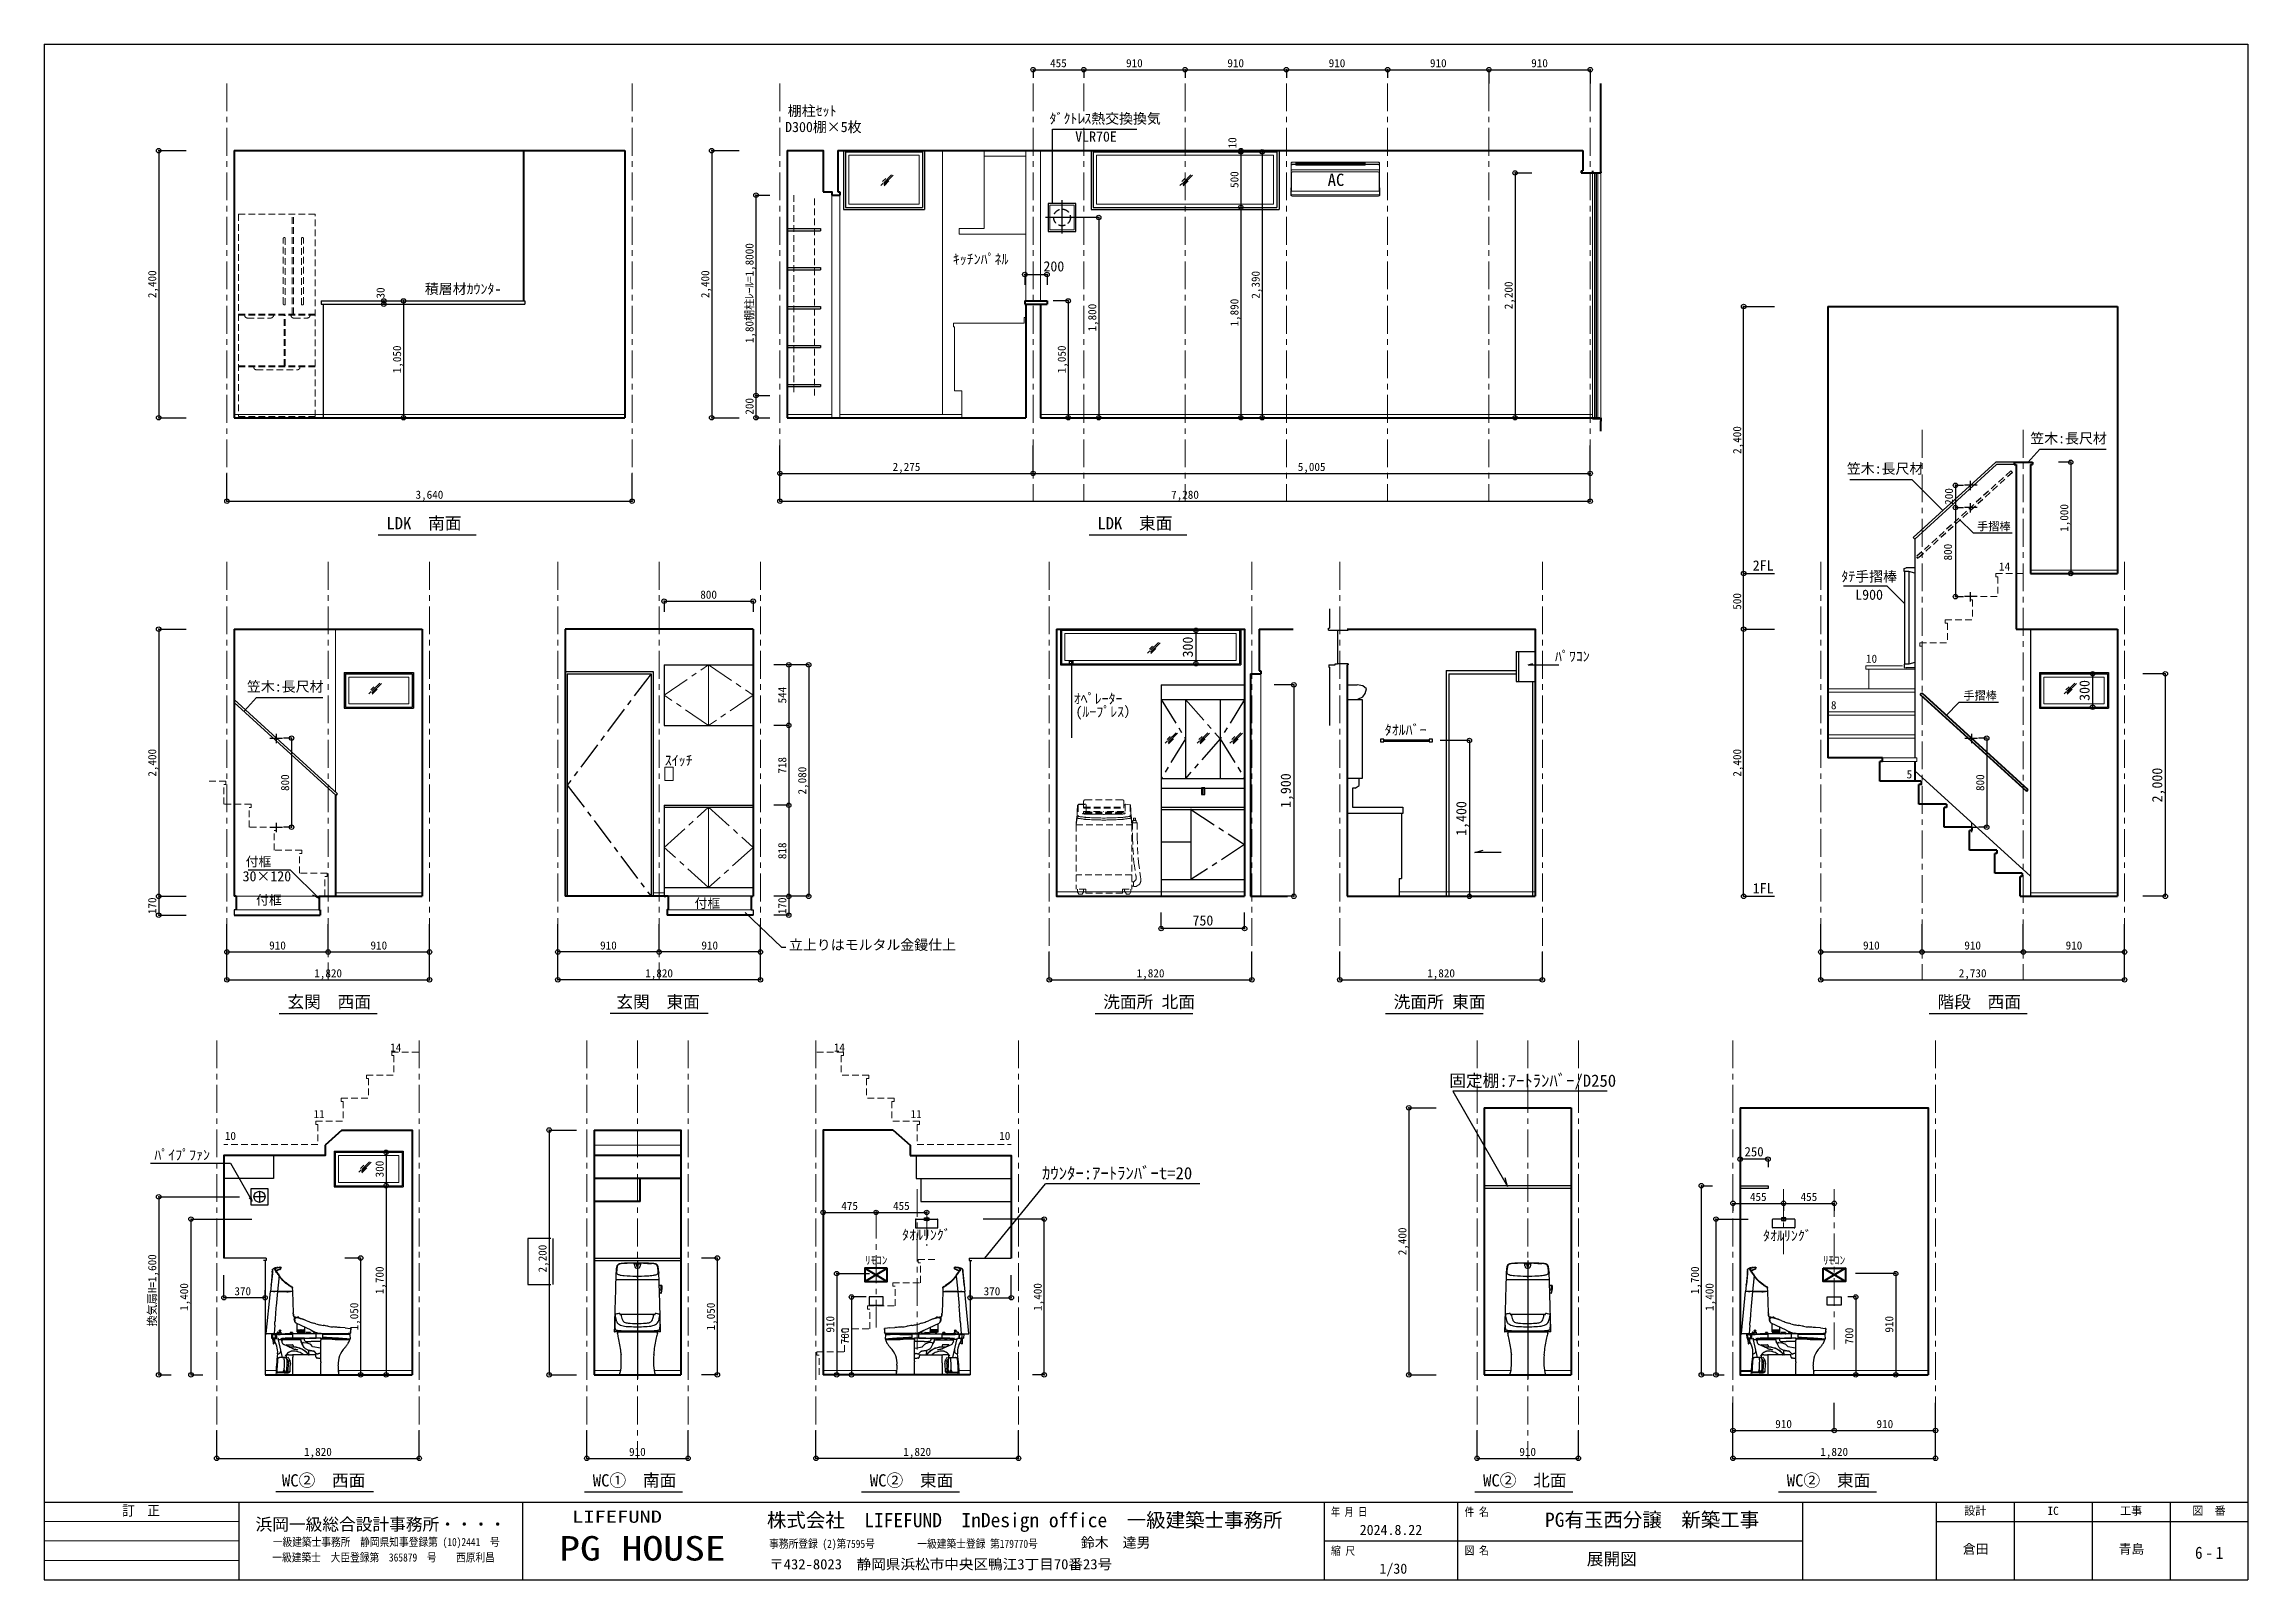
# Model space of a CAD drawing. Units: millimetres at full size. Extents: x -10070 to 9730, y -7239 to 6561.
import ezdxf
from ezdxf.enums import TextEntityAlignment as Align

# ---------------------------------------------------------------- set-up
doc = ezdxf.new("R2010")
doc.units = ezdxf.units.MM
doc.header["$LTSCALE"] = 50
doc.header["$PDMODE"] = 32
doc.header["$PDSIZE"] = 40
doc.linetypes.add('CHAIN1', pattern=[8, 5, -1, 1, -1])
doc.linetypes.add('DASHED1', pattern=[1.8, 1.2, -0.6])
for name, color, linetype, lineweight in [('A-F_Layer175', 7, 'Continuous', 25), ('B-1_通り芯・通り番号', 1, 'CHAIN1', 18), ('B-2_柱(黄)', 4, 'Continuous', 9), ('B-3_仕上線(黄)', 3, 'Continuous', 40), ('B-4_下地・間柱(水色)', 4, 'DASHED1', 9), ('B-5_サッシ・室内建具', 7, 'Continuous', 25), ('B-6_住宅設備・造作', 1, 'Continuous', 18), ('B-A_文字', 7, 'Continuous', 25), ('B-F_寸法・方位', 7, 'Continuous', 25), ('F-F_図面枠（共通）', 7, 'Continuous', 25)]:
    doc.layers.add(name, color=color, linetype=linetype, lineweight=lineweight)
doc.layers.add('F-8_図名（電気）', color=3, linetype='Continuous')
doc.layers.add('F-A_Layer250', color=7, linetype='Continuous')
doc.styles.add('ＭＳ ゴシック', font='')
doc.styles.get('ＭＳ ゴシック').set_extended_font_data('MS Gothic')

msp = doc.modelspace()

# ---------------------------------------------------------------- texts
at = {"layer": 'B-6_住宅設備・造作', "color": 7, "style": 'ＭＳ ゴシック'}
msp.add_text('AC', height=110, dxfattribs=at).set_placement((1461.8, 5253.55), align=Align.BOTTOM_LEFT)
at = {"layer": 'B-A_文字', "style": 'ＭＳ ゴシック'}
for s, height, p in [('棚柱ｾｯﾄ', 91.64, (-3388.33, 5887.54)), ('ﾀﾞｸﾄﾚｽ熱交換換気', 91.64, (-1037.05, 5818.53)), ('D300棚×5枚', 91.64, (-3412.46, 5742.76)), ('VLR70E', 91.64, (-806.33, 5656.73)), ('ｷｯﾁﾝﾊﾟﾈﾙ', 91.64, (-1905.84, 4555.2)), ('積層材ｶｳﾝﾀ-', 91.64, (-6649.2, 4288.51)), ('笠木:長尺材', 91.64, (7774.73, 2945.31)), ('笠木:長尺材', 91.64, (6126.13, 2673.02)), ('LDK\u3000南面', 110, (-6994.43, 2167.48)), ('LDK\u3000東面', 110, (-607.44, 2167.48)), ('手摺棒', 73.31, (7297.29, 2168.88)), ('2FL', 91.64, (5280.73, 1802.94)), ('ﾀﾃ手摺棒', 91.64, (6076.64, 1704.33)), ('14', 73.31, (7493.6, 1807.72)), ('L900', 91.64, (6201.54, 1540.17)), ('ﾊﾟﾜｺﾝ', 91.64, (3503.89, 986.41)), ('10', 73.31, (6298.44, 979.91)), ('笠木:長尺材', 91.64, (-8247.38, 714.95)), ('ｵﾍﾟﾚｰﾀｰ', 91.64, (-819.24, 606.45)), ('(ﾙｰﾌﾟﾚｽ）', 91.64, (-803.96, 488.04)), ('8', 73.31, (5983.35, 562.49)), ('手摺棒', 73.31, (7173.93, 648.25)), ('ﾀｵﾙﾊﾞｰ', 91.64, (1974.88, 325.64)), ('ｽｲｯﾁ', 91.64, (-4494.02, 52.07)), ('5', 73.31, (6663.41, -59.21)), ('付框', 84.31, (-8258.94, -852.01)), ('30×120', 91.64, (-8286.6, -989.59)), ('1FL', 91.64, (5280.73, -1097.06)), ('付框', 84.31, (-8165.34, -1196.46)), ('付框', 84.31, (-4225.86, -1226.46)), ('玄関\u3000西面', 110, (-7884, -2132.52)), ('玄関\u3000東面', 110, (-4928.38, -2132.52)), ('洗面所 北面', 110, (-555.06, -2132.52)), ('洗面所 東面', 110, (2054.68, -2132.52)), ('階段\u3000西面', 110, (6940.38, -2132.52)), ('14', 73.31, (-6960.04, -2513.3)), ('14', 73.31, (-2974.85, -2513.3)), ('11', 73.31, (-7649.37, -3111.93)), ('11', 73.31, (-2285.51, -3111.93)), ('ﾊﾟｲﾌﾟﾌｧﾝ', 91.64, (-9079.68, -3493.23)), ('10', 73.31, (-8446.07, -3307.48)), ('10', 73.31, (-1488.82, -3307.48)), ('ﾀｵﾙﾘﾝｸﾞ', 91.64, (-2362.23, -4211.42)), ('ﾀｵﾙﾘﾝｸﾞ', 91.64, (5373.79, -4219.02)), ('WC②\u3000西面', 110, (-7933.23, -6432.52)), ('WC①\u3000南面', 110, (-5140.55, -6432.52)), ('WC②\u3000東面', 110, (-2651.65, -6432.52)), ('WC②\u3000北面', 110, (2858.08, -6432.52)), ('WC②\u3000東面', 110, (5586.86, -6432.52))]:
    msp.add_text(s, height=height, dxfattribs=at).set_placement(p, align=Align.BOTTOM_LEFT)
at = {"layer": 'B-A_文字', "color": 3, "style": 'ＭＳ ゴシック'}
msp.add_text('立上りはモルタル金鏝仕上', height=91.64, dxfattribs=at).set_placement((-3377.58, -1605.63), align=Align.BOTTOM_LEFT)
at = {"layer": 'B-F_寸法・方位', "style": 'ＭＳ ゴシック'}
for s, height, p in [('455', 73.31, (-1031.8, 6330.91)), ('910', 73.31, (-349.3, 6330.91)), ('910', 73.31, (560.7, 6330.91)), ('910', 73.31, (1470.7, 6330.91)), ('910', 73.31, (2380.7, 6330.91)), ('910', 73.31, (3290.7, 6330.91)), ('200', 91.64, (-1091.62, 4490.61)), ('2,275', 73.31, (-2446.8, 2703.29)), ('5,005', 73.31, (1193.2, 2703.29)), ('3,640', 73.31, (-6732.72, 2453.29)), ('3,640', 73.31, (-6732.72, 2453.29)), ('7,280', 73.31, (55.7, 2453.29)), ('800', 73.31, (-4174.66, 1555.45)), ('750', 91.64, (247.43, -1386.53)), ('910', 73.31, (-8047.72, -1596.71)), ('910', 73.31, (-7137.72, -1596.71)), ('910', 73.31, (-5074.66, -1596.71)), ('910', 73.31, (-4164.66, -1596.71)), ('910', 73.31, (6271.73, -1596.71)), ('910', 73.31, (7181.73, -1596.71)), ('910', 73.31, (8091.73, -1596.71)), ('1,820', 73.31, (-7642.72, -1846.71)), ('1,820', 73.31, (-4669.66, -1846.71)), ('1,820', 73.31, (-253.82, -1846.71)), ('1,820', 73.31, (2355.92, -1846.71)), ('2,730', 73.31, (7131.73, -1846.71)), ('固定棚:ｱｰﾄﾗﾝﾊﾞｰ/D250', 110, (2554.19, -2840.97)), ('250', 84.31, (5206.85, -3458.85)), ('ｶｳﾝﾀｰ:ｱｰﾄﾗﾝﾊﾞｰt=20', 110, (-1104.52, -3672.36)), ('475', 73.31, (-2907.91, -3936.73)), ('455', 73.31, (-2442.91, -3936.73)), ('455', 73.31, (5255.6, -3855.73)), ('455', 73.31, (5710.6, -3855.73)), ('370', 73.31, (-8360.19, -4703.47)), ('370', 73.31, (-1628.86, -4703.47)), ('910', 73.31, (5483.1, -5896.71)), ('910', 73.31, (6393.1, -5896.71)), ('1,820', 73.31, (-7734.48, -6146.71)), ('910', 73.31, (-4814.54, -6146.71)), ('1,820', 73.31, (-2350.41, -6146.71)), ('910', 73.31, (3184.09, -6146.71)), ('1,820', 73.31, (5888.1, -6146.71))]:
    msp.add_text(s, height=height, dxfattribs=at).set_placement(p, align=Align.BOTTOM_LEFT)
for s, height, p in [('10', 73.31, (663.78, 5623.75)), ('500', 73.31, (682.31, 5268.29)), ('1,80棚柱ﾚｰﾙ=1,8000', 73.31, (-3674.46, 3873.48)), ('2,400', 73.31, (-9040.46, 4278.29)), ('2,400', 73.31, (-9040.46, 4278.29)), ('30', 73.31, (-6989.17, 4274.82)), ('30', 73.31, (-6989.17, 4274.82)), ('2,400', 73.31, (-4072.05, 4278.29)), ('2,400', 73.31, (-4072.05, 4278.29)), ('2,390', 73.31, (873.41, 4273.29)), ('2,200', 73.31, (3145.47, 4178.29)), ('1,800', 73.31, (-594.93, 3978.29)), ('1,890', 73.31, (682.31, 4023.29)), ('1,050', 73.31, (-6840.9, 3603.29)), ('1,050', 73.31, (-6840.9, 3603.29)), ('1,050', 73.31, (-869.06, 3603.29)), ('200', 73.31, (-3674.46, 3231.05)), ('2,400', 73.31, (5198.92, 2878.29)), ('200', 73.31, (7101.95, 2421.15)), ('1,000', 73.31, (8137.7, 2178.29)), ('800', 73.31, (7092.8, 1921.07)), ('500', 73.31, (5198.92, 1478.29)), ('300', 91.64, (277.93, 1049.54)), ('300', 91.64, (8334.6, 659.54)), ('544', 73.31, (-3379.73, 636.29)), ('2,400', 73.31, (-9040.46, -21.71)), ('2,400', 73.31, (-9040.46, -21.71)), ('2,400', 73.31, (5198.92, -21.71)), ('718', 73.31, (-3379.73, 5.29)), ('2,080', 73.31, (-3200.72, -181.71)), ('1,900', 91.64, (1158.11, -302.96)), ('2,000', 91.64, (8987.55, -252.96)), ('800', 73.31, (-7846.89, -150.28)), ('800', 73.31, (7382.55, -150.28)), ('1,400', 91.64, (2735.41, -552.96)), ('818', 73.31, (-3379.73, -762.71)), ('170', 73.31, (-9040.46, -1256.71)), ('170', 73.31, (-3379.73, -1256.71)), ('300', 73.31, (-6997.21, -3621.71)), ('2,400', 73.31, (2191.34, -4321.71)), ('2,400', 73.31, (2191.34, -4321.71)), ('換気扇H=1,600', 73.31, (-9040.46, -4962.18)), ('2,200', 73.31, (-5533.89, -4476.34)), ('1,700', 73.31, (-6997.21, -4671.71)), ('1,700', 73.31, (4819.31, -4671.71)), ('1,400', 73.31, (-8754.01, -4821.71)), ('1,400', 73.31, (-1084.75, -4821.71)), ('1,400', 73.31, (4950.66, -4821.71)), ('1,050', 73.31, (-7226.08, -4996.71)), ('1,050', 73.31, (-4021.91, -4996.71)), ('910', 73.31, (-2948.96, -5016.71)), ('910', 73.31, (6565.42, -5016.71)), ('700', 73.31, (-2816.33, -5121.71)), ('700', 73.31, (6206.08, -5121.71))]:
    msp.add_text(s, height=height, rotation=90, dxfattribs=at).set_placement(p, align=Align.BOTTOM_LEFT)
at = {"layer": 'B-F_寸法・方位', "color": 4, "style": 'ＭＳ ゴシック'}
for p in [(-2693.74, -4425.58), (5911.43, -4425.58)]:
    msp.add_text('ﾘﾓｺﾝ', height=73.31, dxfattribs=at).set_placement(p, align=Align.BOTTOM_LEFT)
at = {"layer": 'F-8_図名（電気）', "style": 'ＭＳ ゴシック'}
for s, height, p in [('2024.8.22', 91.64, (1750.12, -6862.68)), ('展開図', 110, (3789.68, -7139.08))]:
    msp.add_text(s, height=height, dxfattribs=at).set_placement(p, align=Align.BOTTOM_LEFT)
at = {"layer": 'F-8_図名（電気）', "insert": (9254.73, -7051.58), "char_height": 110, "attachment_point": 7, "style": 'ＭＳ ゴシック'}
msp.add_mtext('\\T1.38;\\W0.9;6-1', dxfattribs=at)
at = {"layer": 'F-A_Layer250', "style": 'ＭＳ ゴシック'}
for s, height, width, p in [('LIFEFUND', 110, 1.35, (-5327, -6758.34)), ('PG HOUSE', 219.9, 1.25, (-5442.07, -7130.9))]:
    msp.add_text(s, height=height, dxfattribs=dict(at, width=width)).set_placement(p, align=Align.BOTTOM_LEFT)
at = {"layer": 'F-F_図面枠（共通）', "style": 'ＭＳ ゴシック'}
for s, height, width, p in [('訂\u3000正', 91.64, 0.9, (-9367.77, -6689.08)), ('年 月 日', 73.31, 0.8, (1491.94, -6686.44)), ('件 名', 73.31, 0.85, (2691.94, -6686.44)), ('一級建築士事務所\u3000静岡県知事登録第 (10)2441\u3000号', 73.31, 0.85, (-8015.63, -6957.11)), ('事務所登録 (2)第7595号', 73.31, 0.85, (-3555.97, -6972.83)), ('一級建築士登録 第179770号', 73.31, 0.85, (-2224.12, -6972.83)), ('図 名', 73.31, 0.85, (2692.3, -7033.2)), ('一級建築士\u3000大臣登録第\u3000365879\u3000号\u3000\u3000西原利昌', 73.31, 0.85, (-8019, -7095.71)), ('〒432-8023\u3000静岡県浜松市中央区鴨江3丁目70番23号', 91.64, 1.05, (-3556.28, -7171.2)), ('縮 尺', 73.31, 0.85, (1491.94, -7036.44))]:
    msp.add_text(s, height=height, dxfattribs=dict(at, width=width)).set_placement(p, align=Align.BOTTOM_LEFT)
for s, height, p in [('浜岡一級総合設計事務所・・・・', 110, (-8170.64, -6827.37)), ('株式会社\u3000LIFEFUND\u3000InDesign office\u3000一級建築士事務所', 128.3, (-3576.43, -6804.36)), ('PG有玉西分譲\u3000新築工事', 128.3, (3414.59, -6801.17)), ('設計', 73.31, (7179.73, -6676.58)), ('IC', 73.31, (7929.73, -6676.58)), ('工事', 73.31, (8579.73, -6676.58)), ('図\u3000番', 73.31, (9229.73, -6676.58)), ('鈴木\u3000達男', 91.64, (-755.62, -6976.45)), ('倉田', 84.31, (7168.72, -7028.29)), ('青島', 84.31, (8568.72, -7028.29)), ('1/30', 91.64, (1927.56, -7211))]:
    msp.add_text(s, height=height, dxfattribs=at).set_placement(p, align=Align.BOTTOM_LEFT)

# ---------------------------------------------------------------- linework, layer by layer
at = {"layer": 'A-F_Layer175'}
msp.add_line((5418.1, -3458.85), (5168.1, -3458.85), dxfattribs=at)
at = {"layer": 'B-1_通り芯・通り番号'}
for p, q in [((-8427.72, 6208.04), (-8427.72, 2453.29)), ((-8427.72, 6208.04), (-8427.72, 2453.29)), ((-4787.72, 6208.04), (-4787.72, 2453.29)), ((-4787.72, 6208.04), (-4787.72, 2453.29)), ((-3459.3, 6208.04), (-3459.3, 2453.29)), ((-3459.3, 6208.04), (-3459.3, 2453.29)), ((-1184.3, 6208.04), (-1184.3, 2453.29)), ((-729.3, 6208.04), (-729.3, 2453.29)), ((180.7, 6208.04), (180.7, 2453.29)), ((1090.7, 6208.04), (1090.7, 2453.29)), ((2000.7, 6208.04), (2000.7, 2453.29)), ((2910.7, 6208.04), (2910.7, 2453.29)), ((3820.7, 6208.04), (3820.7, 2453.29)), ((6801.73, 3094.58), (6801.73, -1846.71)), ((7711.73, 3094.58), (7711.73, -1846.71)), ((-8427.72, 1908.04), (-8427.72, -1846.71)), ((-7517.72, 1908.04), (-7517.72, -1846.71)), ((-6607.72, 1908.04), (-6607.72, -1846.71)), ((-5454.66, 1908.04), (-5454.66, -1846.71)), ((-4544.66, 1908.04), (-4544.66, -1846.71)), ((-3634.66, 1908.04), (-3634.66, -1846.71)), ((-1038.82, 1908.04), (-1038.82, -1846.71)), ((-1038.82, 1908.04), (-1038.82, -1846.71)), ((781.18, 1908.04), (781.18, -1846.71)), ((781.18, 1908.04), (781.18, -1846.71)), ((1570.92, 1908.04), (1570.92, -1846.71)), ((1570.92, 1908.04), (1570.92, -1846.71)), ((3390.92, 1908.04), (3390.92, -1846.71)), ((3390.92, 1908.04), (3390.92, -1846.71)), ((5891.73, 1908.04), (5891.73, -1846.71)), ((8621.73, 1908.04), (8621.73, -1846.71)), ((-8519.48, -2391.96), (-8519.48, -6146.71)), ((-8519.48, -2391.96), (-8519.48, -6146.71)), ((-6699.48, -2391.96), (-6699.48, -6146.71)), ((-6699.48, -2391.96), (-6699.48, -6146.71)), ((-5194.54, -2391.96), (-5194.54, -6146.71)), ((-5194.54, -2391.96), (-5194.54, -6146.71)), ((-4739.54, -2391.96), (-4739.54, -6146.71)), ((-4284.54, -2391.96), (-4284.54, -6146.71)), ((-3135.41, -2391.96), (-3135.41, -6146.71)), ((-3135.41, -2391.96), (-3135.41, -6146.71)), ((-1315.41, -2391.96), (-1315.41, -6146.71)), ((-1315.41, -2391.96), (-1315.41, -6146.71)), ((2804.09, -2391.96), (2804.09, -6146.71)), ((2804.09, -2391.96), (2804.09, -6146.71)), ((3259.09, -2391.96), (3259.09, -6146.71)), ((3714.09, -2391.96), (3714.09, -6146.71)), ((5103.1, -2391.96), (5103.1, -6146.71)), ((5103.1, -2391.96), (5103.1, -6146.71)), ((6923.1, -2391.96), (6923.1, -6146.71)), ((6923.1, -2391.96), (6923.1, -6146.71)), ((-2225.41, -3727.23), (-2225.41, -5168.71)), ((5558.1, -3727.23), (5558.1, -4312.44)), ((6013.1, -3727.23), (6013.1, -5168.71)), ((-2595.41, -3922.28), (-2595.41, -4998.02)), ((-2140.41, -3922.28), (-2140.41, -4238.11))]:
    msp.add_line(p, q, dxfattribs=at)
at = {"layer": 'B-2_柱(黄)'}
for p, q in [((-2508.76, 5353.2), (-2537, 5324.97)), ((-2442.09, 5382.78), (-2527.07, 5297.8)), ((-2456.61, 5384.93), (-2526.3, 5315.24)), ((179.9, 5353.2), (151.67, 5324.97)), ((246.58, 5382.78), (161.6, 5297.8)), ((232.06, 5384.93), (162.37, 5315.24)), ((-2532.42, 5311.8), (-2553.66, 5290.56)), ((-2480.26, 5330.62), (-2524.09, 5286.79)), ((156.25, 5311.8), (135.01, 5290.56)), ((208.4, 5330.62), (164.57, 5286.79)), ((-134.81, 1110.23), (-156.05, 1088.99)), ((-111.15, 1151.63), (-139.39, 1123.39)), ((-44.48, 1181.21), (-129.46, 1096.22)), ((-58.99, 1183.36), (-128.69, 1113.66)), ((-82.65, 1129.05), (-126.48, 1085.22)), ((-7332.72, 873.29), (-6792.72, 873.29)), ((-7332.72, 873.29), (-7332.72, 633.29)), ((-7040.22, 816.07), (-7125.2, 731.09)), ((-7054.73, 818.22), (-7124.43, 748.53)), ((-6792.72, 873.29), (-6792.72, 633.29)), ((7896.73, 873.29), (8436.73, 873.29)), ((7896.73, 873.29), (7896.73, 633.29)), ((8189.23, 816.07), (8104.25, 731.09)), ((8174.71, 818.22), (8105.02, 748.53)), ((8436.73, 873.29), (8436.73, 633.29)), ((-7332.72, 633.29), (-6792.72, 633.29)), ((-7130.55, 745.1), (-7151.79, 723.86)), ((-7106.89, 786.5), (-7135.13, 758.26)), ((-7078.39, 763.92), (-7122.22, 720.09)), ((7896.73, 633.29), (8436.73, 633.29)), ((8098.9, 745.1), (8077.66, 723.86)), ((8122.56, 786.5), (8094.32, 758.26)), ((8151.05, 763.92), (8107.22, 720.09)), ((23.86, 299.26), (2.62, 278.02)), ((47.52, 340.66), (19.28, 312.42)), ((114.19, 370.23), (29.21, 285.25)), ((99.68, 372.38), (29.98, 302.69)), ((76.02, 318.08), (32.19, 274.25)), ((309.47, 299.26), (288.23, 278.02)), ((333.12, 340.66), (304.88, 312.42)), ((399.8, 370.23), (314.82, 285.25)), ((385.28, 372.38), (315.59, 302.69)), ((361.62, 318.08), (317.79, 274.25)), ((605.65, 299.26), (584.41, 278.02)), ((629.31, 340.66), (601.07, 312.42)), ((695.98, 370.23), (611, 285.25)), ((681.46, 372.38), (611.77, 302.69)), ((657.8, 318.08), (613.97, 274.25)), ((-7424.48, -3426.71), (-6884.48, -3426.71)), ((-7424.48, -3426.71), (-7424.48, -3666.71)), ((-7222.3, -3554.9), (-7243.55, -3576.14)), ((-7198.65, -3513.5), (-7226.89, -3541.74)), ((-7131.97, -3483.93), (-7216.96, -3568.91)), ((-7146.49, -3481.78), (-7216.18, -3551.47)), ((-7170.15, -3536.08), (-7213.98, -3579.91)), ((-6884.48, -3426.71), (-6884.48, -3666.71)), ((-7424.48, -3666.71), (-6884.48, -3666.71))]:
    msp.add_line(p, q, dxfattribs=at)
at = {"layer": 'B-2_柱(黄)', "color": 7, "lineweight": 25}
for p, q in [((-7372.72, 913.29), (-7372.72, 593.29)), ((-7362.72, 903.29), (-6762.72, 903.29)), ((-6762.72, 903.29), (-6762.72, 603.29)), ((7856.73, 913.29), (7856.73, 593.29)), ((7866.73, 903.29), (8466.73, 903.29)), ((8466.73, 903.29), (8466.73, 603.29)), ((-7372.72, 593.29), (-6752.72, 593.29)), ((7856.73, 593.29), (8476.73, 593.29)), ((-7464.48, -3386.71), (-7464.48, -3706.71)), ((-7454.48, -3396.71), (-6854.48, -3396.71)), ((-6854.48, -3396.71), (-6854.48, -3696.71)), ((-7464.48, -3706.71), (-6844.48, -3706.71))]:
    msp.add_line(p, q, dxfattribs=at)
for points in [[(-7372.72, 913.29), (-6752.72, 913.29), (-6752.72, 593.29)], [(-7362.72, 903.29), (-7362.72, 603.29), (-6762.72, 603.29)], [(7856.73, 913.29), (8476.73, 913.29), (8476.73, 593.29)], [(7866.73, 903.29), (7866.73, 603.29), (8466.73, 603.29)], [(-7464.48, -3386.71), (-6844.48, -3386.71), (-6844.48, -3706.71)], [(-7454.48, -3396.71), (-7454.48, -3696.71), (-6854.48, -3696.71)]]:
    msp.add_lwpolyline(points, dxfattribs=at)
at = {"layer": 'B-3_仕上線(黄)'}
for p, q in [((3913.2, 6208.04), (3913.2, 5414.87)), ((-8362.72, 5603.29), (-8362.72, 3203.29)), ((-8362.72, 5603.29), (-4852.72, 5603.29)), ((-8362.72, 5603.29), (-8362.72, 3203.29)), ((-8362.72, 5603.29), (-4852.72, 5603.29)), ((-5762.72, 5603.29), (-5762.72, 4253.29)), ((-4852.72, 5603.29), (-4852.72, 3203.29)), ((-4852.72, 5603.29), (-4852.72, 3203.29)), ((-3394.3, 5603.29), (-3394.3, 3203.29)), ((-3394.3, 5603.29), (-3394.3, 3203.29)), ((-2939.3, 5603.29), (-2939.3, 5233.29)), ((-2939.3, 5603.29), (3755.7, 5603.29)), ((3755.7, 5603.29), (3755.7, 5423.29)), ((3740.7, 5423.29), (3755.7, 5423.29)), ((3740.7, 5423.29), (3740.7, 5403.29)), ((3740.7, 5403.29), (3917.2, 5403.29)), ((3840.7, 5423.29), (3840.7, 5403.29)), ((3917.2, 5413.8), (3913.2, 5414.87)), ((3917.2, 5413.8), (3917.2, 5403.29)), ((-2991.67, 5203.29), (-2921.67, 5203.29)), ((-2939.3, 5233.29), (-2921.67, 5233.29)), ((-2921.67, 5233.29), (-2921.67, 5203.29)), ((-1259.3, 4253.29), (-1259.3, 4223.29)), ((-1259.3, 4253.29), (-1059.3, 4253.29)), ((-1259.3, 4223.29), (-1059.3, 4223.29)), ((-1249.3, 4223.29), (-1249.3, 3203.29)), ((-1119.3, 4223.29), (-1119.3, 3203.29)), ((-1059.3, 4253.29), (-1059.3, 4223.29)), ((5956.73, 4203.29), (8556.73, 4203.29)), ((5956.73, 4203.29), (5956.73, 146.15)), ((8556.73, 4203.29), (8556.73, 1803.29)), ((-8362.72, 3203.29), (-4852.72, 3203.29)), ((-8362.72, 3203.29), (-4852.72, 3203.29)), ((-3394.3, 3203.29), (-2561.01, 3203.29)), ((-2561.01, 3203.29), (-1249.3, 3203.29)), ((-1119.3, 3203.29), (3905.7, 3203.29)), ((3840.7, 3203.29), (3840.7, 3196.95)), ((3840.7, 3196.95), (3917.2, 3196.95)), ((3866.98, 3203.33), (3866.98, 3196.95)), ((3884.18, 3203.33), (3884.18, 3196.95)), ((3917.2, 3203.29), (3917.2, 3173.79)), ((7629.23, 2803.29), (7794.23, 2803.29)), ((7629.23, 2803.29), (7629.23, 2783.29)), ((7629.23, 2783.29), (7646.73, 2783.29)), ((7646.73, 2783.29), (7646.73, 1303.29)), ((7776.73, 2783.29), (7776.73, 1803.29)), ((7776.73, 2783.29), (7794.23, 2783.29)), ((7794.23, 2803.29), (7794.23, 2783.29)), ((7776.73, 1803.29), (8556.73, 1803.29)), ((-8362.72, 1303.29), (-6672.72, 1303.29)), ((-8362.72, 1303.29), (-8362.72, -1096.71)), ((-6672.72, 1303.29), (-6672.72, -1096.71)), ((-5389.66, 1303.29), (-5389.66, -1096.71)), ((-3699.66, 1303.29), (-5389.66, 1303.29)), ((-3699.66, 1303.29), (-3699.66, -1096.71)), ((-973.82, 1303.29), (716.18, 1303.29)), ((716.18, 1303.29), (716.18, -1096.71)), ((846.18, 1303.29), (1151.44, 1303.29)), ((846.18, 1303.29), (846.18, 928.29)), ((1635.92, 1303.29), (3325.92, 1303.29)), ((3325.92, 1303.29), (3325.92, -1096.71)), ((7646.73, 1303.29), (8556.73, 1303.29)), ((8556.73, 1303.29), (8556.73, -1096.71)), ((769.75, 903.29), (769.75, -1096.71)), ((769.75, 903.29), (861.18, 903.29)), ((846.18, 928.29), (861.18, 928.29)), ((861.18, 928.29), (861.18, 903.29)), ((1635.92, 983.29), (1635.92, -1096.71)), ((6786.5, 717.67), (6799.97, 732.46)), ((6786.5, 717.67), (7740.35, -150.82)), ((6799.97, 732.46), (7753.81, -136.04)), ((6736.73, 116.15), (6736.73, -60.99)), ((-7452.72, -183.95), (-7452.72, -1096.71)), ((7740.35, -150.82), (7753.81, -136.04)), ((-8345.22, -1096.71), (-8362.72, -1096.71)), ((-8345.22, -1096.71), (-8345.22, -1216.71)), ((-7600.22, -1096.71), (-6672.72, -1096.71)), ((-7570.22, -1096.71), (-7570.22, -1104.88)), ((-4462.16, -1096.71), (-5389.66, -1096.71)), ((-4492.16, -1096.71), (-4492.16, -1104.88)), ((-4462.16, -1096.71), (-4462.16, -1216.71)), ((-3717.16, -1096.71), (-3699.66, -1096.71)), ((-3717.16, -1096.71), (-3717.16, -1216.71)), ((769.75, -1096.71), (1101.16, -1096.71)), ((1635.92, -1096.71), (3325.92, -1096.71)), ((7682.77, -1096.71), (8556.73, -1096.71)), ((-8362.72, -1266.71), (-7589.59, -1266.71)), ((-7589.59, -1216.71), (-7589.59, -1266.71)), ((-3699.66, -1266.71), (-4472.78, -1266.71)), ((2869.09, -2996.71), (2869.09, -5396.71)), ((2869.09, -2996.71), (2869.09, -5396.71)), ((2869.09, -2996.71), (3649.09, -2996.71)), ((3649.09, -2996.71), (3649.09, -5396.71)), ((3649.09, -2996.71), (3649.09, -5396.71)), ((5168.1, -2996.71), (6858.1, -2996.71)), ((6858.1, -2996.71), (6858.1, -5396.71)), ((-7394, -3196.71), (-7544.48, -3333.72)), ((-7394, -3196.71), (-6764.48, -3196.71)), ((-5129.54, -3196.71), (-5129.54, -5396.71)), ((-5129.54, -3196.71), (-5129.54, -5396.71)), ((-2440.88, -3196.71), (-3070.41, -3196.71)), ((-2440.88, -3196.71), (-2290.41, -3333.72)), ((-2290.41, -3333.72), (-2290.41, -3425.28)), ((-4349.54, -3425.28), (-5129.54, -3425.28)), ((-4349.54, -3632.42), (-5129.54, -3632.42)), ((-4715.26, -3839.56), (-4715.26, -3632.42)), ((-4715.26, -3839.56), (-5129.54, -3839.56)), ((-8084.48, -5396.71), (-6764.48, -5396.71)), ((-5129.54, -5396.71), (-4349.54, -5396.71)), ((-1750.41, -5396.71), (-3070.41, -5396.71)), ((2869.09, -5396.71), (3649.09, -5396.71))]:
    msp.add_line(p, q, dxfattribs=at)
at = {"layer": 'B-3_仕上線(黄)', "color": 1, "lineweight": 18}
for p, q in [((3840.7, 5403.29), (3840.7, 3203.29)), ((3859.66, 5398.86), (3859.66, 3199.81)), ((3871.99, 5398.86), (3859.66, 5398.86)), ((3871.99, 3199.81), (3871.99, 5398.86)), ((3876.85, 5398.86), (3876.85, 3199.81)), ((3889.19, 3199.81), (3889.19, 5398.86)), ((3917.2, 5403.29), (3917.2, 3196.95)), ((-2991.67, 5203.29), (-2991.67, 3203.29)), ((-2921.67, 5203.29), (-2921.67, 3203.29)), ((3859.66, 3199.81), (3871.99, 3199.81)), ((3876.85, 3199.81), (3889.19, 3199.81)), ((861.18, 903.29), (861.18, -1096.71))]:
    msp.add_line(p, q, dxfattribs=at)
at = {"layer": 'B-3_仕上線(黄)', "color": 4, "lineweight": 9}
msp.add_line((-4349.54, -3333.72), (-5129.54, -3333.72), dxfattribs=at)
at = {"layer": 'B-3_仕上線(黄)', "color": 7, "lineweight": 25}
for p, q in [((-8008.76, -3425.28), (-8008.76, -3632.42)), ((-2235.82, -3425.28), (-2235.82, -3632.42)), ((-8008.76, -3632.42), (-8454.48, -3632.42)), ((-2235.82, -3632.42), (-1380.41, -3632.42)), ((-2193.49, -3632.42), (-2193.49, -3839.56)), ((-2193.49, -3839.56), (-1380.41, -3839.56))]:
    msp.add_line(p, q, dxfattribs=at)
at = {"layer": 'B-3_仕上線(黄)'}
for points in [[(-3394.3, 5603.29), (-3069.3, 5603.29), (-3069.3, 5233.29)], [(-3069.3, 5233.29), (-2991.67, 5233.29), (-2991.67, 5203.29)], [(3917.2, 3173.79), (3913.2, 3173.79), (3913.2, 3081.47)], [(-973.82, 1303.29), (716.18, 1303.29), (716.18, -1096.71)], [(-973.82, 1303.29), (-973.82, -1096.71), (716.18, -1096.71)], [(1635.92, 1303.29), (3325.92, 1303.29), (3325.92, -1096.71)], [(-7600.22, -1096.71), (-7600.22, -1216.71), (-7589.59, -1216.71)], [(-4462.16, -1216.71), (-4472.78, -1216.71), (-4472.78, -1266.71)], [(5168.1, -2996.71), (6858.1, -2996.71), (6858.1, -5396.71)], [(5168.1, -2996.71), (5168.1, -5396.71), (6858.1, -5396.71)], [(-7544.48, -3333.72), (-7544.48, -3425.28), (-8454.48, -3425.28), (-8454.48, -4346.71)], [(-7174.35, -3196.71), (-6764.48, -3196.71), (-6764.48, -5396.71)], [(-5129.54, -3196.71), (-4349.54, -3196.71), (-4349.54, -5396.71)], [(-2660.54, -3196.71), (-3070.41, -3196.71), (-3070.41, -5396.71)], [(-2290.41, -3425.28), (-1380.41, -3425.28), (-1380.41, -4346.71)]]:
    msp.add_lwpolyline(points, dxfattribs=at)
at = {"layer": 'B-4_下地・間柱(水色)', "linetype": 'Continuous'}
for p, q in [((-1249.3, 4253.29), (-1249.3, 5603.29)), ((-1119.3, 4253.29), (-1119.3, 5603.29)), ((-4099.66, 439.29), (-4099.66, 983.29)), ((-4099.66, -296.71), (-4099.66, -1016.71))]:
    msp.add_line(p, q, dxfattribs=at)
at = {"layer": 'B-4_下地・間柱(水色)'}
for p, q in [((-3333.42, 5203.29), (-3333.42, 3403.29)), ((-3148.27, 3403.29), (-3148.27, 5203.29)), ((7464.23, 1803.29), (7464.23, 1773.29)), ((7464.23, 1803.29), (7711.73, 1803.29)), ((7236.73, 1596.15), (7236.73, 1566.15)), ((7236.73, 1596.15), (7484.23, 1596.15)), ((7484.23, 1773.29), (7464.23, 1773.29)), ((7484.23, 1773.29), (7484.23, 1596.15)), ((7009.23, 1389.01), (7009.23, 1359.01)), ((7009.23, 1389.01), (7256.73, 1389.01)), ((7256.73, 1566.15), (7236.73, 1566.15)), ((7256.73, 1566.15), (7256.73, 1389.01)), ((7029.23, 1359.01), (7009.23, 1359.01)), ((7029.23, 1359.01), (7029.23, 1181.86)), ((6781.73, 1181.86), (6781.73, 1151.86)), ((6781.73, 1181.86), (7029.23, 1181.86)), ((6801.73, 1151.86), (6781.73, 1151.86)), ((6801.73, 1151.86), (6801.73, 974.72)), ((-8436.67, -60.99), (-8608.5, -60.99)), ((-8209.17, -298.14), (-8229.17, -298.14)), ((-8209.17, -268.14), (-8209.17, -298.14)), ((-7981.67, -505.28), (-8001.67, -505.28)), ((-7981.67, -475.28), (-7981.67, -505.28)), ((-7774.17, -889.56), (-7774.17, -712.42)), ((-7754.17, -712.42), (-7774.17, -712.42)), ((-7754.17, -682.42), (-7754.17, -712.42)), ((-7526.67, -889.56), (-7774.17, -889.56)), ((-7526.67, -919.56), (-7546.67, -919.56)), ((-7546.67, -1096.71), (-7546.67, -919.56)), ((-7526.67, -889.56), (-7526.67, -919.56)), ((-6946.98, -2496.71), (-6946.98, -2526.71)), ((-6946.98, -2496.71), (-6699.48, -2496.71)), ((-6926.98, -2526.71), (-6946.98, -2526.71)), ((-6926.98, -2526.71), (-6926.98, -2703.85)), ((-2887.91, -2496.71), (-3135.41, -2496.71)), ((-2907.91, -2526.71), (-2907.91, -2703.85)), ((-2907.91, -2526.71), (-2887.91, -2526.71)), ((-2887.91, -2496.71), (-2887.91, -2526.71)), ((-7174.48, -2703.85), (-7174.48, -2733.85)), ((-7174.48, -2703.85), (-6926.98, -2703.85)), ((-7154.48, -2733.85), (-7174.48, -2733.85)), ((-7154.48, -2733.85), (-7154.48, -2910.99)), ((-2660.41, -2703.85), (-2907.91, -2703.85)), ((-2680.41, -2733.85), (-2680.41, -2910.99)), ((-2680.41, -2733.85), (-2660.41, -2733.85)), ((-2660.41, -2703.85), (-2660.41, -2733.85)), ((-7401.98, -2910.99), (-7401.98, -2940.99)), ((-7401.98, -2910.99), (-7154.48, -2910.99)), ((-7381.98, -2940.99), (-7401.98, -2940.99)), ((-7381.98, -2940.99), (-7381.98, -3118.14)), ((-2432.91, -2910.99), (-2680.41, -2910.99)), ((-2452.91, -2940.99), (-2452.91, -3118.14)), ((-2452.91, -2940.99), (-2432.91, -2940.99)), ((-2432.91, -2910.99), (-2432.91, -2940.99)), ((-7629.48, -3118.14), (-7629.48, -3148.14)), ((-7629.48, -3118.14), (-7381.98, -3118.14)), ((-7609.48, -3148.14), (-7629.48, -3148.14)), ((-2205.41, -3118.14), (-2452.91, -3118.14)), ((-2225.41, -3148.14), (-2205.41, -3148.14)), ((-2205.41, -3118.14), (-2205.41, -3148.14)), ((-2216.46, -4360.99), (-2044.63, -4360.99)), ((-2196.46, -4568.14), (-2196.46, -4390.99)), ((-2443.96, -4568.14), (-2443.96, -4598.14)), ((-2443.96, -4568.14), (-2196.46, -4568.14)), ((-2443.96, -4598.14), (-2423.96, -4598.14)), ((-2423.96, -4775.28), (-2423.96, -4598.14)), ((-2671.46, -4775.28), (-2671.46, -4805.28)), ((-2671.46, -4775.28), (-2423.96, -4775.28)), ((-2671.46, -4805.28), (-2651.46, -4805.28)), ((-2651.46, -4982.42), (-2651.46, -4805.28)), ((-2898.96, -4982.42), (-2898.96, -5012.42)), ((-2898.96, -4982.42), (-2651.46, -4982.42)), ((-2898.96, -5012.42), (-2878.96, -5012.42)), ((-2878.96, -5189.56), (-2878.96, -5012.42)), ((-3126.46, -5189.56), (-3126.46, -5219.56)), ((-3126.46, -5189.56), (-2878.96, -5189.56)), ((-3126.46, -5219.56), (-3106.46, -5219.56)), ((-3106.46, -5396.71), (-3106.46, -5219.56))]:
    msp.add_line(p, q, dxfattribs=at)
at = {"layer": 'B-4_下地・間柱(水色)', "color": 3, "linetype": 'Continuous', "lineweight": 40}
for p, q in [((6446.1, 146.15), (5956.73, 146.15)), ((6446.1, 116.15), (6423.23, 116.15)), ((6423.23, -60.99), (6423.23, 116.15)), ((6446.1, 116.15), (6446.1, 146.15)), ((6792.77, -60.99), (6423.23, -60.99)), ((6772.77, -268.14), (6772.77, -90.99)), ((7020.27, -268.14), (6772.77, -268.14)), ((7020.27, -298.14), (7000.27, -298.14)), ((7000.27, -475.28), (7000.27, -298.14)), ((7020.27, -268.14), (7020.27, -298.14)), ((7247.77, -475.28), (7000.27, -475.28)), ((7247.77, -505.28), (7227.77, -505.28)), ((7227.77, -682.42), (7227.77, -505.28)), ((7247.77, -475.28), (7247.77, -505.28)), ((7475.27, -682.42), (7227.77, -682.42)), ((7475.27, -712.42), (7455.27, -712.42)), ((7455.27, -889.56), (7455.27, -712.42)), ((7475.27, -682.42), (7475.27, -712.42)), ((7702.77, -889.56), (7455.27, -889.56)), ((7702.77, -919.56), (7682.77, -919.56)), ((7682.77, -1096.71), (7682.77, -919.56)), ((7702.77, -889.56), (7702.77, -919.56))]:
    msp.add_line(p, q, dxfattribs=at)
at = {"layer": 'B-4_下地・間柱(水色)', "linetype": 'CHAIN1'}
for points in [[(-4499.66, 711.29), (-4099.66, 983.29), (-3699.66, 711.29), (-4099.66, 439.29)], [(-4499.66, -656.71), (-4099.66, -296.71), (-3699.66, -656.71), (-4099.66, -1016.71)]]:
    msp.add_lwpolyline(points, close=True, dxfattribs=at)
at = {"layer": 'B-4_下地・間柱(水色)', "linetype": 'Continuous'}
msp.add_lwpolyline([(-4492.16, -56.71), (-4417.16, -56.71), (-4417.16, 63.29), (-4492.16, 63.29)], close=True, dxfattribs=at)
at = {"layer": 'B-4_下地・間柱(水色)'}
for points in [[(-8436.67, -60.99), (-8436.67, -90.99), (-8456.67, -90.99)], [(-8209.17, -268.14), (-8456.67, -268.14), (-8456.67, -90.99)], [(-7981.67, -475.28), (-8229.17, -475.28), (-8229.17, -298.14)], [(-7754.17, -682.42), (-8001.67, -682.42), (-8001.67, -505.28)], [(-7609.48, -3148.14), (-7609.48, -3325.28), (-8454.48, -3325.28)], [(-2225.41, -3148.14), (-2225.41, -3325.28), (-1380.41, -3325.28)], [(-2216.46, -4360.99), (-2216.46, -4390.99), (-2196.46, -4390.99)]]:
    msp.add_lwpolyline(points, dxfattribs=at)
at = {"layer": 'B-4_下地・間柱(水色)', "color": 3, "linetype": 'Continuous', "lineweight": 40}
msp.add_lwpolyline([(6792.77, -60.99), (6792.77, -90.99), (6772.77, -90.99)], dxfattribs=at)
at = {"layer": 'B-5_サッシ・室内建具'}
for p, q in [((7471.97, 2783.29), (6736.06, 2113.23)), ((7629.23, 2803.29), (7464.23, 2803.29)), ((7629.23, 2783.29), (7471.97, 2783.29)), ((-938.82, 1303.29), (-938.82, 983.29)), ((-928.82, 1293.29), (-928.82, 993.29)), ((-928.82, 1293.29), (671.18, 1293.29)), ((671.18, 1293.29), (671.18, 993.29)), ((681.18, 1303.29), (681.18, 983.29)), ((-928.82, 993.29), (671.18, 993.29)), ((-840.85, 1006.54), (-840.85, 327.62)), ((-4499.66, 983.29), (-3699.66, 983.29)), ((-938.82, 983.29), (681.18, 983.29)), ((-33.82, 803.29), (-33.82, -1096.71)), ((-33.82, 803.29), (716.18, 803.29)), ((-8362.72, 671.67), (-7432.78, -175.05)), ((-33.82, 672.71), (716.18, 672.71)), ((184.82, 672.71), (184.82, -36.71)), ((497.55, 672.71), (497.55, -36.71)), ((-33.82, -36.71), (716.18, -36.71)), ((-33.82, -123.57), (716.18, -123.57)), ((341.18, -121.12), (341.18, -181.96)), ((-4499.66, -278.71), (-3699.66, -278.71)), ((-4499.66, -278.71), (-4499.66, -1096.71)), ((-4499.66, -296.71), (-3699.66, -296.71)), ((-33.82, -296.71), (716.18, -296.71)), ((-33.82, -316.71), (716.18, -316.71)), ((233.55, -311.05), (233.55, -946.71)), ((-33.82, -608.4), (233.55, -608.4)), ((-33.82, -946.71), (716.18, -946.71)), ((-4499.66, -1016.71), (-3699.66, -1016.71)), ((-3717.16, -1096.71), (-4462.16, -1096.71))]:
    msp.add_line(p, q, dxfattribs=at)
for points in [[(7464.23, 2803.29), (6722.59, 2128.02), (6736.06, 2113.23)], [(6736.73, 2113.23), (6736.73, 1881.36), (6736.73, 146.15)], [(-4499.66, 983.29), (-4499.66, 439.29), (-3699.66, 439.29)], [(-8362.72, 644.62), (-7446.25, -189.84), (-7432.78, -175.05)]]:
    msp.add_lwpolyline(points, dxfattribs=at)
for points in [[(-827.48, 993.11), (-857.48, 993.11), (-857.48, 1017.11), (-827.48, 1017.11)], [(327.03, -181.12), (357.03, -181.12), (357.03, -121.12), (327.03, -121.12)]]:
    msp.add_lwpolyline(points, close=True, dxfattribs=at)
at = {"layer": 'B-5_サッシ・室内建具', "linetype": 'CHAIN1'}
msp.add_lwpolyline([(233.55, -316.71), (716.18, -631.71), (233.55, -946.71)], dxfattribs=at)
at = {"layer": 'B-6_住宅設備・造作', "color": 4, "lineweight": 9}
for p, q in [((-1999.3, 3233.29), (-1999.3, 5603.29)), ((-1624.3, 5603.29), (-1624.3, 4903.29)), ((-1624.3, 5553.29), (-1249.3, 5553.29)), ((-1849.3, 4903.29), (-1624.3, 4903.29)), ((-1899.3, 4053.29), (-1264.3, 4053.29)), ((-1264.3, 4103.29), (-1249.3, 4103.29)), ((-1264.3, 4103.29), (-1264.3, 4053.29)), ((-7452.72, -156.9), (-7452.72, 1303.29)), ((6296.51, 974.72), (6296.51, 944.72)), ((6625.21, 974.72), (6296.51, 974.72)), ((6736.73, 944.72), (6296.51, 944.72)), ((6323.52, 944.72), (6323.52, 767.58)), ((6736.73, 767.58), (5956.73, 767.58)), ((6736.73, 737.58), (5956.73, 737.58)), ((6736.73, 560.44), (5956.73, 560.44)), ((6736.73, 530.44), (5956.73, 530.44)), ((6736.73, 353.29), (5956.73, 353.29)), ((6736.73, 323.29), (5956.73, 323.29)), ((6446.1, 146.15), (6756.01, 146.15)), ((6446.1, 116.15), (6756.01, 116.15)), ((6736.73, 30.61), (7776.73, -916.33)), ((6756.01, 116.15), (6756.01, 146.15))]:
    msp.add_line(p, q, dxfattribs=at)
at = {"layer": 'B-6_住宅設備・造作'}
for p, q in [((1132.77, 5406.96), (1132.81, 5424.31)), ((1132.77, 5406.96), (1132.81, 5424.31)), ((1132.77, 5406.96), (1133.08, 5406.49)), ((1133.08, 5425.51), (1132.81, 5424.31)), ((1132.83, 5270.21), (1133.08, 5406.49)), ((1132.83, 5270.21), (1133.08, 5406.49)), ((1133.08, 5490.61), (1133.08, 5425.51)), ((1133.08, 5490.61), (1133.08, 5425.51)), ((1142.96, 5500.38), (1133.1, 5490.63)), ((1136.7, 5429.35), (1133.63, 5426.28)), ((1138.1, 5240.15), (1138.1, 5406.45)), ((1922.99, 5430.24), (1138.68, 5430.16)), ((1142.37, 5411.76), (1138.83, 5408.22)), ((1141.92, 5500.38), (1918.84, 5500.38)), ((1141.92, 5500.38), (1918.84, 5500.38)), ((1142.52, 5478), (1143.59, 5478.02)), ((1142.52, 5478), (1142.81, 5478)), ((1143.11, 5480.35), (1175.13, 5480.35)), ((1174.63, 5478.02), (1143.3, 5478.02)), ((1917.61, 5412.57), (1144.14, 5412.49)), ((1175.13, 5499.88), (1175.13, 5477.49)), ((1175.13, 5494.59), (1175.65, 5494.59)), ((1175.65, 5493.65), (1175.13, 5493.65)), ((1180.57, 5475.59), (1175.22, 5475.69)), ((1175.65, 5500.38), (1175.65, 5475.69)), ((1797.43, 5472.27), (1176.31, 5472.27)), ((1178.35, 5500.38), (1178.55, 5481.62)), ((1795.38, 5499.23), (1178.36, 5499.23)), ((1795.35, 5496.49), (1178.39, 5496.49)), ((1178.42, 5493.11), (1226.85, 5493.11)), ((1795.3, 5491.96), (1178.44, 5491.96)), ((1178.53, 5483.03), (1182.75, 5483.03)), ((1180.43, 5499.23), (1180.43, 5499.23)), ((1180.55, 5483.03), (1180.55, 5483.03)), ((1180.55, 5479.64), (1793.2, 5479.64)), ((1181.06, 5483.03), (1181.06, 5479.69)), ((1181.06, 5472.27), (1181.06, 5475.08)), ((1182.78, 5483.67), (1182.57, 5479.64)), ((1193.85, 5484.14), (1183.28, 5484.14)), ((1194.57, 5479.64), (1194.35, 5483.67)), ((1194.39, 5483.03), (1196.58, 5483.03)), ((1194.46, 5481.58), (1198.58, 5481.58)), ((1201.79, 5488.88), (1197.87, 5488.88)), ((1198.63, 5487.58), (1198.63, 5479.64)), ((1201.08, 5486.45), (1201.08, 5485.53)), ((1203.09, 5487.24), (1226.84, 5487.24)), ((1203.09, 5481.07), (1226.84, 5481.07)), ((1768.93, 5486.48), (1204.79, 5486.48)), ((1231.56, 5488.88), (1228.15, 5488.88)), ((1231.56, 5482.71), (1228.15, 5482.71)), ((1231.5, 5494.69), (1228.2, 5494.69)), ((1231.41, 5497.76), (1228.29, 5497.76)), ((1228.86, 5491.96), (1228.85, 5492.47)), ((1228.85, 5492.47), (1228.85, 5492.47)), ((1228.85, 5491.96), (1228.85, 5492.47)), ((1228.85, 5479.69), (1228.85, 5480.29)), ((1228.86, 5479.69), (1228.85, 5480.29)), ((1230.85, 5492.47), (1230.85, 5492.47)), ((1230.85, 5491.96), (1230.85, 5492.47)), ((1230.85, 5492.47), (1230.85, 5492.47)), ((1230.85, 5480.29), (1230.85, 5479.69)), ((1230.85, 5479.69), (1230.85, 5480.29)), ((1232.86, 5493.11), (1277.14, 5493.11)), ((1232.86, 5487.24), (1277.14, 5487.24)), ((1232.86, 5481.07), (1277.14, 5481.07)), ((1281.71, 5497.76), (1277.24, 5497.76)), ((1281.86, 5488.88), (1278.44, 5488.88)), ((1281.86, 5482.71), (1278.44, 5482.71)), ((1281.8, 5494.69), (1278.5, 5494.69)), ((1279.15, 5492.47), (1279.15, 5492.47)), ((1279.15, 5492.47), (1279.15, 5492.47)), ((1279.15, 5492.47), (1279.15, 5491.96)), ((1279.15, 5480.29), (1279.15, 5479.69)), ((1279.15, 5479.69), (1279.15, 5480.29)), ((1279.23, 5497.43), (1279.23, 5496.54)), ((1281.15, 5480.29), (1281.14, 5479.69)), ((1281.15, 5492.47), (1281.15, 5491.96)), ((1281.15, 5492.47), (1281.15, 5492.47)), ((1281.15, 5492.47), (1281.15, 5491.96)), ((1281.15, 5480.29), (1281.15, 5479.69)), ((1283.16, 5493.11), (1325.93, 5493.11)), ((1283.16, 5487.24), (1325.93, 5487.24)), ((1283.16, 5481.07), (1325.93, 5481.07)), ((1327.23, 5488.88), (1331.82, 5488.88)), ((1327.23, 5482.71), (1330.65, 5482.71)), ((1327.29, 5494.69), (1331.83, 5494.69)), ((1327.38, 5497.76), (1331.85, 5497.76)), ((1327.94, 5492.47), (1327.94, 5492.47)), ((1327.94, 5492.47), (1327.94, 5492.47)), ((1327.94, 5492.47), (1327.94, 5491.96)), ((1327.95, 5479.69), (1327.94, 5480.29)), ((1327.94, 5480.29), (1327.94, 5479.69)), ((1329.86, 5496.54), (1329.86, 5497.43)), ((1329.86, 5492.27), (1329.86, 5494.07)), ((1329.86, 5491.96), (1329.86, 5492.06)), ((1329.86, 5486.48), (1329.86, 5488.1)), ((1329.94, 5492.47), (1329.94, 5491.96)), ((1329.94, 5492.47), (1329.94, 5492.47)), ((1329.94, 5492.47), (1329.94, 5491.96)), ((1329.94, 5480.29), (1329.94, 5479.69)), ((1329.94, 5480.29), (1329.94, 5479.69)), ((1331.95, 5493.11), (1374.73, 5493.11)), ((1331.95, 5487.24), (1374.73, 5487.24)), ((1331.95, 5481.07), (1374.73, 5481.07)), ((1375.58, 5488.82), (1374.86, 5488.88)), ((1379.44, 5488.88), (1374.86, 5488.88)), ((1376.25, 5488.65), (1375.58, 5488.82)), ((1379.44, 5482.71), (1376.03, 5482.71)), ((1379.39, 5494.69), (1376.08, 5494.69)), ((1380.64, 5497.76), (1376.18, 5497.76)), ((1376.68, 5488.39), (1376.25, 5488.65)), ((1376.82, 5488.1), (1376.68, 5488.39)), ((1376.74, 5491.96), (1376.73, 5492.47)), ((1376.73, 5491.96), (1376.73, 5492.47)), ((1376.73, 5492.47), (1376.73, 5492.47)), ((1376.73, 5479.69), (1376.73, 5480.29)), ((1376.74, 5479.69), (1376.73, 5480.29)), ((1376.82, 5488.1), (1376.82, 5486.48)), ((1378.66, 5497.43), (1378.66, 5496.54)), ((1378.74, 5480.29), (1378.73, 5479.69)), ((1378.74, 5492.47), (1378.74, 5492.47)), ((1378.74, 5492.47), (1378.74, 5492.47)), ((1378.74, 5491.96), (1378.74, 5492.47)), ((1378.74, 5479.69), (1378.74, 5480.29)), ((1380.74, 5493.11), (1425.27, 5493.11)), ((1380.74, 5487.24), (1425.27, 5487.24)), ((1380.74, 5481.07), (1425.27, 5481.07)), ((1426.57, 5488.88), (1429.99, 5488.88)), ((1426.57, 5482.71), (1429.99, 5482.71)), ((1426.63, 5494.69), (1429.93, 5494.69)), ((1426.72, 5497.76), (1429.84, 5497.76)), ((1427.28, 5491.96), (1427.28, 5492.47)), ((1427.28, 5492.47), (1427.28, 5492.47)), ((1427.28, 5491.96), (1427.28, 5492.47)), ((1427.28, 5479.69), (1427.28, 5480.29)), ((1427.28, 5479.69), (1427.28, 5480.29)), ((1429.28, 5492.47), (1429.28, 5492.47)), ((1429.28, 5491.96), (1429.28, 5492.47)), ((1429.28, 5492.47), (1429.28, 5492.47)), ((1429.28, 5479.69), (1429.28, 5480.29)), ((1429.28, 5480.29), (1429.28, 5479.69)), ((1431.29, 5493.11), (1474.81, 5493.11)), ((1431.29, 5487.24), (1474.81, 5487.24)), ((1431.29, 5481.07), (1474.81, 5481.07)), ((1474.99, 5487.05), (1474.81, 5487.24)), ((1475.18, 5486.48), (1474.99, 5487.05)), ((1482.48, 5486.7), (1476.09, 5486.7)), ((1481.81, 5480.53), (1476.09, 5480.53)), ((1482.47, 5492.58), (1476.15, 5492.58)), ((1489.42, 5480.27), (1482.24, 5480.27)), ((1482.31, 5480.27), (1482.31, 5479.69)), ((1482.32, 5479.69), (1482.32, 5480.27)), ((1482.56, 5497.76), (1489.1, 5497.76)), ((1483.76, 5488.88), (1487.9, 5488.88)), ((1483.82, 5494.69), (1487.84, 5494.69)), ((1487.66, 5479.96), (1484, 5479.96)), ((1484.54, 5497.43), (1484.54, 5497.43)), ((1485.32, 5472.5), (1485.23, 5472.29)), ((1485.23, 5472.27), (1485.23, 5472.29)), ((1485.53, 5472.59), (1485.32, 5472.5)), ((1486.13, 5472.59), (1485.53, 5472.59)), ((1485.53, 5472.59), (1485.53, 5472.59)), ((1486.13, 5472.59), (1486.13, 5472.59)), ((1486.43, 5472.29), (1486.43, 5472.27)), ((1487.12, 5497.43), (1487.12, 5497.43)), ((1488.45, 5486.64), (1487.83, 5486.48)), ((1488.08, 5479.89), (1487.83, 5479.96)), ((1488.26, 5479.69), (1488.08, 5479.89)), ((1489.18, 5486.7), (1488.45, 5486.64)), ((1489.18, 5486.7), (1495.57, 5486.7)), ((1489.19, 5492.58), (1495.52, 5492.58)), ((1489.34, 5480.27), (1489.34, 5479.69)), ((1489.35, 5479.69), (1489.35, 5480.27)), ((1489.6, 5480.46), (1489.42, 5480.27)), ((1489.85, 5480.53), (1489.6, 5480.46)), ((1489.85, 5480.53), (1495.57, 5480.53)), ((1496.65, 5480.85), (1496.45, 5480.17)), ((1496.85, 5481.07), (1496.65, 5480.85)), ((1540.37, 5493.11), (1496.85, 5493.11)), ((1540.37, 5487.24), (1496.85, 5487.24)), ((1540.37, 5481.07), (1496.85, 5481.07)), ((1545.09, 5488.88), (1541.67, 5488.88)), ((1545.09, 5482.71), (1541.67, 5482.71)), ((1545.03, 5494.69), (1541.73, 5494.69)), ((1544.94, 5497.76), (1541.82, 5497.76)), ((1542.38, 5492.47), (1542.38, 5492.47)), ((1542.38, 5492.47), (1542.39, 5491.96)), ((1542.38, 5491.96), (1542.38, 5492.47)), ((1542.38, 5479.69), (1542.38, 5480.29)), ((1542.38, 5480.29), (1542.39, 5479.69)), ((1544.38, 5492.47), (1544.38, 5492.47)), ((1544.38, 5492.47), (1544.38, 5492.47)), ((1544.38, 5491.96), (1544.38, 5492.47)), ((1544.38, 5479.69), (1544.38, 5480.29)), ((1544.38, 5479.69), (1544.38, 5480.29)), ((1590.92, 5493.11), (1546.39, 5493.11)), ((1590.92, 5487.24), (1546.39, 5487.24)), ((1590.92, 5481.07), (1546.39, 5481.07)), ((1591.02, 5497.76), (1595.49, 5497.76)), ((1592.22, 5488.88), (1596.8, 5488.88)), ((1592.22, 5482.71), (1595.63, 5482.71)), ((1592.28, 5494.69), (1595.58, 5494.69)), ((1592.93, 5491.96), (1592.93, 5492.47)), ((1592.93, 5492.47), (1592.93, 5492.47)), ((1592.93, 5492.47), (1592.93, 5491.96)), ((1592.93, 5479.69), (1592.93, 5480.29)), ((1592.93, 5480.29), (1592.93, 5479.69)), ((1593.01, 5497.43), (1593.01, 5496.54)), ((1594.84, 5488.1), (1594.84, 5486.48)), ((1594.92, 5479.69), (1594.93, 5480.29)), ((1594.93, 5492.47), (1594.93, 5492.47)), ((1594.93, 5492.47), (1594.93, 5492.47)), ((1594.93, 5491.96), (1594.93, 5492.47)), ((1594.93, 5479.69), (1594.93, 5480.29)), ((1639.71, 5493.11), (1596.93, 5493.11)), ((1639.71, 5487.24), (1596.94, 5487.24)), ((1639.71, 5481.07), (1596.94, 5481.07)), ((1644.28, 5497.76), (1639.81, 5497.76)), ((1644.37, 5494.69), (1639.83, 5494.69)), ((1640.57, 5488.82), (1639.84, 5488.88)), ((1644.43, 5488.88), (1639.84, 5488.88)), ((1641.23, 5488.65), (1640.57, 5488.82)), ((1644.43, 5482.71), (1641.01, 5482.71)), ((1641.67, 5488.39), (1641.23, 5488.65)), ((1641.8, 5488.1), (1641.67, 5488.39)), ((1641.72, 5480.29), (1641.72, 5479.69)), ((1641.72, 5480.29), (1641.72, 5479.69)), ((1641.8, 5496.54), (1641.8, 5497.43)), ((1641.8, 5492.27), (1641.8, 5494.07)), ((1641.8, 5486.48), (1641.8, 5488.1)), ((1643.72, 5492.47), (1643.72, 5491.96)), ((1643.72, 5492.47), (1643.72, 5492.47)), ((1643.72, 5480.29), (1643.72, 5479.69)), ((1643.72, 5479.69), (1643.72, 5480.29)), ((1688.5, 5493.11), (1645.73, 5493.11)), ((1688.5, 5487.24), (1645.73, 5487.24)), ((1688.5, 5481.07), (1645.73, 5481.07)), ((1689.81, 5488.88), (1693.22, 5488.88)), ((1689.81, 5482.71), (1693.22, 5482.71)), ((1689.86, 5494.69), (1693.16, 5494.69)), ((1689.95, 5497.76), (1694.42, 5497.76)), ((1690.51, 5492.47), (1690.51, 5491.96)), ((1690.51, 5492.47), (1690.51, 5492.47)), ((1690.51, 5492.47), (1690.51, 5492.47)), ((1690.51, 5480.29), (1690.52, 5479.69)), ((1690.51, 5480.29), (1690.51, 5479.69)), ((1692.43, 5497.43), (1692.43, 5496.54)), ((1692.51, 5491.96), (1692.51, 5492.47)), ((1692.51, 5492.47), (1692.51, 5492.47)), ((1692.51, 5492.47), (1692.51, 5491.96)), ((1692.51, 5480.29), (1692.51, 5479.69)), ((1692.51, 5479.69), (1692.51, 5480.29)), ((1738.8, 5493.11), (1694.52, 5493.11)), ((1738.8, 5487.24), (1694.52, 5487.24)), ((1738.8, 5481.07), (1694.52, 5481.07)), ((1740.1, 5488.88), (1743.52, 5488.88)), ((1740.1, 5482.71), (1743.52, 5482.71)), ((1740.16, 5494.69), (1743.46, 5494.69)), ((1740.25, 5497.76), (1743.37, 5497.76)), ((1740.81, 5492.47), (1740.81, 5492.47)), ((1740.81, 5491.96), (1740.81, 5492.47)), ((1740.81, 5479.69), (1740.81, 5480.29)), ((1740.81, 5480.29), (1740.81, 5479.69)), ((1742.8, 5479.69), (1742.81, 5480.29)), ((1742.81, 5492.47), (1742.81, 5492.47)), ((1742.81, 5491.96), (1742.81, 5492.47)), ((1742.81, 5492.47), (1742.81, 5492.47)), ((1742.81, 5479.69), (1742.81, 5480.29)), ((1795.32, 5493.11), (1744.82, 5493.11)), ((1770.65, 5487.24), (1744.82, 5487.24)), ((1768.57, 5481.07), (1744.82, 5481.07)), ((1771.96, 5488.88), (1775.87, 5488.88)), ((1772.66, 5486.45), (1772.66, 5485.53)), ((1775.11, 5487.58), (1775.11, 5479.64)), ((1779.28, 5481.58), (1775.16, 5481.58)), ((1779.36, 5483.03), (1777.16, 5483.03)), ((1779.18, 5479.64), (1779.39, 5483.67)), ((1779.89, 5484.14), (1790.46, 5484.14)), ((1790.96, 5483.67), (1791.17, 5479.64)), ((1795.21, 5483.03), (1790.99, 5483.03)), ((1792.68, 5483.03), (1792.68, 5479.69)), ((1792.68, 5472.27), (1792.68, 5475.08)), ((1793.17, 5475.59), (1798.52, 5475.69)), ((1793.19, 5483.03), (1793.19, 5483.03)), ((1795.39, 5500.38), (1795.2, 5481.62)), ((1798.09, 5500.38), (1798.09, 5475.69)), ((1798.61, 5494.59), (1798.09, 5494.59)), ((1798.09, 5493.65), (1798.61, 5493.65)), ((1798.61, 5499.88), (1798.61, 5477.49)), ((1918.64, 5480.35), (1798.61, 5480.35)), ((1918.15, 5478.02), (1799.1, 5478.02)), ((1919.22, 5478), (1918.15, 5478.02)), ((1928.65, 5490.63), (1918.78, 5500.38)), ((1919.22, 5478), (1918.93, 5478)), ((1919.37, 5411.76), (1922.91, 5408.22)), ((1923.64, 5240.15), (1923.64, 5406.45)), ((1924.96, 5429.42), (1928.11, 5426.28)), ((1928.66, 5490.61), (1928.66, 5425.51)), ((1928.66, 5490.61), (1928.66, 5425.51)), ((1928.94, 5424.31), (1928.66, 5425.51)), ((1928.66, 5406.49), (1928.97, 5406.96)), ((1928.91, 5270.21), (1928.66, 5406.49)), ((1928.91, 5270.21), (1928.66, 5406.49)), ((1928.97, 5406.96), (1928.94, 5424.31)), ((1928.97, 5406.96), (1928.94, 5424.31)), ((1131.77, 5270.21), (1130.76, 5269.21)), ((1130.76, 5269.21), (1130.76, 5250.29)), ((1130.76, 5269.21), (1130.76, 5250.29)), ((1130.76, 5250.29), (1131.77, 5249.29)), ((1131.77, 5270.21), (1132.99, 5270.21)), ((1131.77, 5270.21), (1132.99, 5270.21)), ((1131.77, 5249.29), (1132.55, 5249.29)), ((1131.77, 5249.29), (1132.68, 5249.29)), ((1132.55, 5247.39), (1131.87, 5230.68)), ((1131.87, 5230.68), (1132.08, 5227.76)), ((1132.08, 5227.76), (1131.88, 5204.57)), ((1132.08, 5227.76), (1131.88, 5204.57)), ((1131.88, 5204.57), (1138.1, 5197.25)), ((1132.55, 5247.39), (1132.55, 5249.29)), ((1132.55, 5247.39), (1132.55, 5249.29)), ((1132.68, 5249.29), (1132.98, 5253.05)), ((1132.68, 5249.29), (1133.24, 5246.91)), ((1132.98, 5253.05), (1132.99, 5270.21)), ((1133.34, 5242.89), (1138.1, 5240.15)), ((1923.64, 5240.23), (1138.1, 5240.15)), ((1138.1, 5205.47), (1923.62, 5205.55)), ((1138.1, 5197.25), (1138.1, 5205.47)), ((1138.1, 5197.25), (1141.92, 5195.38)), ((1141.92, 5195.38), (1919.82, 5195.38)), ((1255.63, 5195.08), (1274.64, 5195.08)), ((1781.24, 5195.08), (1725.03, 5195.08)), ((1782.94, 5195.08), (1781.24, 5195.08)), ((1923.64, 5197.25), (1919.82, 5195.38)), ((1923.64, 5197.25), (1919.82, 5195.38)), ((1928.4, 5242.89), (1923.64, 5240.15)), ((1923.64, 5197.25), (1923.64, 5205.47)), ((1923.64, 5197.25), (1929.87, 5204.57)), ((1928.5, 5246.91), (1929.06, 5249.29)), ((1929.98, 5270.21), (1928.75, 5270.21)), ((1929.98, 5270.21), (1928.75, 5270.21)), ((1928.76, 5253.05), (1928.75, 5270.21)), ((1929.06, 5249.29), (1928.76, 5253.05)), ((1929.98, 5249.29), (1929.06, 5249.29)), ((1929.98, 5249.29), (1929.19, 5249.29)), ((1929.19, 5247.39), (1929.19, 5249.29)), ((1929.19, 5247.39), (1929.19, 5249.29)), ((1929.87, 5230.68), (1929.19, 5247.39)), ((1929.66, 5227.76), (1929.87, 5230.68)), ((1929.66, 5227.76), (1929.87, 5204.57)), ((1929.66, 5227.76), (1929.87, 5204.57)), ((1930.98, 5269.21), (1929.98, 5270.21)), ((1929.98, 5249.29), (1930.98, 5250.29)), ((1930.98, 5269.21), (1930.98, 5250.29)), ((1930.98, 5269.21), (1930.98, 5250.29)), ((-898.82, 1263.29), (641.18, 1263.29)), ((-898.82, 1263.29), (-898.82, 1023.29)), ((641.18, 1263.29), (641.18, 1023.29)), ((-898.82, 1023.29), (641.18, 1023.29))]:
    msp.add_line(p, q, dxfattribs=at)
at = {"layer": 'B-6_住宅設備・造作', "linetype": 'DASHED1'}
for p, q in [((-8323.42, 5033.74), (-8323.42, 3215.74)), ((-7840.31, 4134.74), (-7840.31, 5033.74)), ((-7830.31, 4134.74), (-7830.31, 5033.74)), ((-7921.89, 4228.01), (-7921.89, 4812.25)), ((-7911.89, 4822.25), (-7903.9, 4822.25)), ((-7903.9, 4218.01), (-7903.9, 4822.25)), ((-7756.71, 4218.01), (-7756.71, 4822.25)), ((-7748.73, 4822.25), (-7756.71, 4822.25)), ((-7738.73, 4228.01), (-7738.73, 4812.25)), ((-7911.89, 4218.01), (-7903.9, 4218.01)), ((-7748.73, 4218.01), (-7756.71, 4218.01)), ((-8323.42, 4134.74), (-7633.42, 4134.74)), ((-8323.42, 4124.74), (-7633.42, 4124.74)), ((-8268.15, 4124.13), (-8268.15, 4124.74)), ((-8243.15, 4099.13), (-8034.04, 4099.13)), ((-8009.04, 4124.13), (-8009.04, 4124.74)), ((-7914.42, 3670.24), (-7914.42, 4124.74)), ((-7904.42, 3670.24), (-7904.42, 4124.74)), ((-7852.14, 4124.13), (-7852.14, 4124.74)), ((-7827.14, 4099.13), (-7705.99, 4099.13)), ((-7680.99, 4124.13), (-7680.99, 4124.74)), ((-8323.42, 3670.24), (-7633.42, 3670.24)), ((-8323.42, 3660.24), (-7633.42, 3660.24)), ((-8186.65, 3658.99), (-8186.65, 3660.24)), ((-8161.65, 3633.99), (-7795.86, 3633.99)), ((-7770.86, 3658.99), (-7770.86, 3660.24)), ((-8323.42, 3215.74), (-7633.42, 3215.74)), ((-789.83, -394.62), (-797.04, -454.79)), ((-793, -391.82), (-793.78, -397.71)), ((-792.69, -389.7), (-793, -391.82)), ((-792.13, -386.05), (-792.69, -389.7)), ((-791.55, -382.41), (-792.13, -386.05)), ((-790.98, -378.76), (-791.55, -382.41)), ((-790.45, -375.11), (-790.98, -378.76)), ((-789.96, -371.45), (-790.45, -375.11)), ((-789.91, -387.56), (-789.99, -388.97)), ((-789.99, -388.97), (-789.96, -390.41)), ((-789.71, -369.33), (-789.96, -371.45)), ((-789.96, -390.41), (-789.88, -391.86)), ((-789.66, -386.21), (-789.91, -387.56)), ((-789.88, -391.86), (-789.85, -392.69)), ((-789.85, -392.69), (-789.84, -393.01)), ((-789.84, -395.67), (-789.85, -395.98)), ((-789.84, -393.01), (-789.83, -393.55)), ((-789.83, -395.15), (-789.84, -395.67)), ((-789.83, -393.55), (-789.83, -394.08)), ((-789.83, -394.08), (-789.83, -394.62)), ((-789.83, -394.62), (-789.83, -395.15)), ((-789.74, -392.18), (-789.06, -392.8)), ((-789.27, -364.79), (-789.71, -369.33)), ((-789.17, -384.95), (-789.66, -386.21)), ((-788.78, -356.95), (-789.27, -364.79)), ((-788.75, -384.28), (-789.17, -384.95)), ((-789.06, -392.8), (-787.87, -393.46)), ((-788.53, -349.08), (-788.78, -356.95)), ((-788.62, -384.1), (-788.75, -384.28)), ((-788.36, -383.81), (-788.62, -384.1)), ((-788.42, -341.2), (-788.53, -349.08)), ((-788.35, -333.31), (-788.42, -341.2)), ((-788.09, -383.53), (-788.36, -383.81)), ((-788.21, -325.43), (-788.35, -333.31)), ((-788.07, -320.86), (-788.21, -325.43)), ((-787.79, -383.29), (-788.09, -383.53)), ((-787.87, -316.64), (-788.07, -320.86)), ((-787.39, -309.39), (-787.87, -316.64)), ((-787.87, -393.46), (-786.14, -394.16)), ((-787.47, -383.07), (-787.79, -383.29)), ((-787.13, -382.9), (-787.47, -383.07)), ((-786.77, -302.14), (-787.39, -309.39)), ((-786.92, -382.81), (-787.13, -382.9)), ((-786.66, -382.73), (-786.92, -382.81)), ((-786.04, -294.9), (-786.77, -302.14)), ((-786.18, -382.64), (-786.66, -382.73)), ((-785.69, -382.59), (-786.18, -382.64)), ((-786.14, -394.16), (-783.8, -394.9)), ((-785.23, -287.67), (-786.04, -294.9)), ((-785.2, -382.57), (-785.69, -382.59)), ((-784.37, -280.44), (-785.23, -287.67)), ((-784.72, -382.54), (-785.2, -382.57)), ((-784.25, -382.49), (-784.72, -382.54)), ((-783.86, -276.25), (-784.37, -280.44)), ((-784, -382.45), (-784.25, -382.49)), ((-783.29, -382.21), (-784, -382.45)), ((-783.86, -276.25), (-779.13, -271.52)), ((-783.8, -394.9), (-780.83, -395.67)), ((-782.28, -381.44), (-783.29, -382.21)), ((-781.52, -380.3), (-782.28, -381.44)), ((-780.95, -378.87), (-781.52, -380.3)), ((-780.52, -377.23), (-780.95, -378.87)), ((-780.83, -395.67), (-777.18, -396.46)), ((-780.66, -276.25), (-780.66, -374.88)), ((-780.66, -374.88), (-780.06, -375.8)), ((-780.16, -375.46), (-780.52, -377.23)), ((-779.98, -374.4), (-780.16, -375.46)), ((-780.06, -375.8), (-779.23, -376.66)), ((-779.23, -376.66), (-778.03, -377.49)), ((-778.95, -271.71), (-711.21, -271.71)), ((-778.03, -377.49), (-776.3, -378.28)), ((-776.3, -378.28), (-773.93, -379.06)), ((-773.93, -379.06), (-770.8, -379.83)), ((-773.1, -268.7), (-710.39, -268.7)), ((-770.8, -379.83), (-766.81, -380.59)), ((-766.81, -380.59), (-761.91, -381.36)), ((-761.91, -381.36), (-756.01, -382.12)), ((-756.01, -382.12), (-749.09, -382.9)), ((-749.09, -382.9), (-741.11, -383.68)), ((-741.11, -383.68), (-732.07, -384.48)), ((-705.81, -353.48), (-739.34, -353.84)), ((-739.34, -353.84), (-738.83, -354.17)), ((-738.83, -354.17), (-738.3, -354.46)), ((-738.3, -354.46), (-737.76, -354.74)), ((-737.76, -354.74), (-737.45, -354.88)), ((-737.45, -354.88), (-736.82, -355.14)), ((-736.82, -355.14), (-735.71, -355.52)), ((-735.71, -355.52), (-734.57, -355.82)), ((-734.57, -355.82), (-733.42, -356.07)), ((-733.42, -356.07), (-732.26, -356.26)), ((-710.39, -268.7), (-732.93, -275.31)), ((-710.84, -386.08), (-732.72, -386.88)), ((-732.72, -386.88), (-719.66, -387.68)), ((-732.26, -356.26), (-731.09, -356.43)), ((-732.07, -384.48), (-721.97, -385.28)), ((-731.09, -356.43), (-730.4, -356.52)), ((-731.02, -334.93), (-549.62, -334.93)), ((-730.4, -243.82), (-730.4, -356.52)), ((-730.4, -356.52), (-727.19, -356.91)), ((-729.82, -303.89), (-370.28, -303.89)), ((-729.4, -294.84), (-369.46, -294.84)), ((-727.19, -356.91), (-721.64, -357.48)), ((-721.97, -385.28), (-710.84, -386.08)), ((-721.64, -357.48), (-716.11, -357.92)), ((-719.66, -387.68), (-705.73, -388.46)), ((-717.45, -337.26), (-717.45, -346.31)), ((-717.45, -346.31), (-712.84, -348.97)), ((-716.11, -357.92), (-710.58, -358.25)), ((-383.95, -228.71), (-715.29, -228.71)), ((-713.74, -341.1), (-549.62, -341.1)), ((-712.84, -348.97), (-549.62, -348.97)), ((-710.58, -358.25), (-705.05, -358.51)), ((-708.94, -272.81), (-708.94, -347.95)), ((-708.94, -347.95), (-708.88, -348.2)), ((-708.88, -348.2), (-708.77, -348.62)), ((-708.77, -348.62), (-708.66, -349.04)), ((-708.66, -349.04), (-708.54, -349.45)), ((-708.54, -349.45), (-708.4, -349.86)), ((-708.4, -349.86), (-708.25, -350.26)), ((-708.25, -350.26), (-708.15, -350.49)), ((-708.15, -350.49), (-708.03, -350.74)), ((-708.03, -350.74), (-707.82, -351.15)), ((-707.82, -351.15), (-707.57, -351.55)), ((-707.57, -351.55), (-707.31, -351.93)), ((-707.31, -351.93), (-707.02, -352.3)), ((-707.02, -352.3), (-706.71, -352.65)), ((-706.71, -352.65), (-706.52, -352.85)), ((-706.52, -352.85), (-706.27, -353.09)), ((-706.27, -353.09), (-705.81, -353.48)), ((-705.73, -388.46), (-691.02, -389.23)), ((-705.05, -358.51), (-699.52, -358.7)), ((-699.52, -358.7), (-696.31, -358.79)), ((-696.31, -358.79), (-687.76, -358.99)), ((-691.02, -389.23), (-675.65, -389.96)), ((-687.76, -358.99), (-672.99, -359.2)), ((-675.65, -389.96), (-659.74, -390.65)), ((-672.99, -359.2), (-658.22, -359.29)), ((-659.74, -390.65), (-643.42, -391.28)), ((-658.22, -359.29), (-643.43, -359.31)), ((-643.43, -359.31), (-628.63, -359.3)), ((-643.42, -391.28), (-626.84, -391.84)), ((-628.63, -359.3), (-613.84, -359.3)), ((-626.84, -391.84), (-610.2, -392.32)), ((-613.84, -359.3), (-605.26, -359.34)), ((-610.2, -392.32), (-593.66, -392.7)), ((-605.26, -359.34), (-599.84, -359.38)), ((-599.84, -359.38), (-590.49, -359.47)), ((-593.66, -392.7), (-577.44, -392.97)), ((-590.49, -359.47), (-581.15, -359.59)), ((-581.15, -359.59), (-571.81, -359.73)), ((-577.44, -392.97), (-561.77, -393.09)), ((-571.81, -359.73), (-562.47, -359.89)), ((-562.47, -359.89), (-553.13, -360.06)), ((-561.77, -393.09), (-549.62, -393.06)), ((-553.13, -360.06), (-549.62, -360.13)), ((-368.22, -334.93), (-549.62, -334.93)), ((-385.5, -341.1), (-549.62, -341.1)), ((-386.41, -348.97), (-549.62, -348.97)), ((-546.11, -360.06), (-549.62, -360.13)), ((-537.47, -393.09), (-549.62, -393.06)), ((-536.77, -359.89), (-546.11, -360.06)), ((-521.8, -392.97), (-537.47, -393.09)), ((-527.43, -359.73), (-536.77, -359.89)), ((-518.09, -359.59), (-527.43, -359.73)), ((-505.58, -392.7), (-521.8, -392.97)), ((-508.75, -359.47), (-518.09, -359.59)), ((-499.4, -359.38), (-508.75, -359.47)), ((-489.04, -392.32), (-505.58, -392.7)), ((-493.98, -359.34), (-499.4, -359.38)), ((-485.4, -359.3), (-493.98, -359.34)), ((-472.4, -391.84), (-489.04, -392.32)), ((-470.61, -359.3), (-485.4, -359.3)), ((-455.83, -391.28), (-472.4, -391.84)), ((-455.81, -359.31), (-470.61, -359.3)), ((-439.5, -390.65), (-455.83, -391.28)), ((-441.02, -359.29), (-455.81, -359.31)), ((-426.25, -359.2), (-441.02, -359.29)), ((-423.59, -389.96), (-439.5, -390.65)), ((-411.48, -358.99), (-426.25, -359.2)), ((-408.22, -389.23), (-423.59, -389.96)), ((-402.93, -358.79), (-411.48, -358.99)), ((-393.51, -388.46), (-408.22, -389.23)), ((-399.72, -358.7), (-402.93, -358.79)), ((-394.19, -358.51), (-399.72, -358.7)), ((-388.66, -358.25), (-394.19, -358.51)), ((-379.58, -387.68), (-393.51, -388.46)), ((-383.13, -357.92), (-388.66, -358.25)), ((-381.79, -346.31), (-386.41, -348.97)), ((-377.6, -357.48), (-383.13, -357.92)), ((-381.79, -337.26), (-381.79, -346.31)), ((-366.52, -386.88), (-379.58, -387.68)), ((-372.05, -356.91), (-377.6, -357.48)), ((-362.01, -384.48), (-372.11, -385.28)), ((-372.11, -385.28), (-354.39, -386.08)), ((-368.84, -356.52), (-372.05, -356.91)), ((-368.84, -243.82), (-368.84, -356.52)), ((-368.15, -356.43), (-368.84, -356.52)), ((-366.98, -356.26), (-368.15, -356.43)), ((-365.82, -356.07), (-366.98, -356.26)), ((-354.39, -386.08), (-366.52, -386.88)), ((-364.67, -355.82), (-365.82, -356.07)), ((-365.03, -278.53), (-354.53, -268.02)), ((-363.53, -355.52), (-364.67, -355.82)), ((-362.43, -355.14), (-363.53, -355.52)), ((-361.79, -354.88), (-362.43, -355.14)), ((-352.96, -383.68), (-362.01, -384.48)), ((-361.48, -354.74), (-361.79, -354.88)), ((-360.94, -354.46), (-361.48, -354.74)), ((-360.41, -354.17), (-360.94, -354.46)), ((-359.9, -353.84), (-360.41, -354.17)), ((-359.42, -353.48), (-359.9, -353.84)), ((-358.96, -353.09), (-359.42, -353.48)), ((-358.71, -352.85), (-358.96, -353.09)), ((-358.52, -352.65), (-358.71, -352.85)), ((-358.21, -352.3), (-358.52, -352.65)), ((-357.92, -351.93), (-358.21, -352.3)), ((-357.66, -351.55), (-357.92, -351.93)), ((-357.41, -351.15), (-357.66, -351.55)), ((-357.2, -350.74), (-357.41, -351.15)), ((-357.08, -350.49), (-357.2, -350.74)), ((-356.98, -350.26), (-357.08, -350.49)), ((-356.83, -349.86), (-356.98, -350.26)), ((-356.69, -349.45), (-356.83, -349.86)), ((-356.57, -349.04), (-356.69, -349.45)), ((-356.46, -348.62), (-356.57, -349.04)), ((-356.35, -348.2), (-356.46, -348.62)), ((-356.29, -347.95), (-356.35, -348.2)), ((-356.29, -272.81), (-356.29, -347.95)), ((-354.53, -268.02), (-313.41, -274.1)), ((-344.99, -382.9), (-352.96, -383.68)), ((-338.06, -382.12), (-344.99, -382.9)), ((-332.17, -381.36), (-338.06, -382.12)), ((-327.26, -380.59), (-332.17, -381.36)), ((-323.28, -379.83), (-327.26, -380.59)), ((-320.15, -379.06), (-323.28, -379.83)), ((-317.77, -378.28), (-320.15, -379.06)), ((-316.04, -377.49), (-317.77, -378.28)), ((-313.25, -395.67), (-316.89, -396.46)), ((-314.84, -376.66), (-316.04, -377.49)), ((-314.02, -375.8), (-314.84, -376.66)), ((-314.1, -374.4), (-313.91, -375.46)), ((-313.41, -374.88), (-314.02, -375.8)), ((-313.91, -375.46), (-313.56, -377.23)), ((-313.56, -377.23), (-313.12, -378.87)), ((-313.41, -274.1), (-310.21, -276.25)), ((-313.41, -274.1), (-313.41, -374.88)), ((-310.27, -394.9), (-313.25, -395.67)), ((-313.12, -378.87), (-312.55, -380.3)), ((-312.55, -380.3), (-311.79, -381.44)), ((-311.79, -381.44), (-310.79, -382.21)), ((-310.79, -382.21), (-310.08, -382.45)), ((-307.94, -394.16), (-310.27, -394.9)), ((-310.21, -276.25), (-309.71, -280.44)), ((-310.08, -382.45), (-309.82, -382.49)), ((-309.82, -382.49), (-309.36, -382.54)), ((-309.71, -280.44), (-308.85, -287.67)), ((-309.36, -382.54), (-308.88, -382.57)), ((-308.88, -382.57), (-308.38, -382.59)), ((-308.85, -287.67), (-308.04, -294.9)), ((-308.38, -382.59), (-307.9, -382.64)), ((-308.04, -294.9), (-307.31, -302.14)), ((-306.2, -393.46), (-307.94, -394.16)), ((-307.9, -382.64), (-307.42, -382.73)), ((-307.42, -382.73), (-307.15, -382.81)), ((-307.31, -302.14), (-306.69, -309.39)), ((-307.15, -382.81), (-306.95, -382.9)), ((-306.95, -382.9), (-306.61, -383.07)), ((-306.69, -309.39), (-306.21, -316.64)), ((-306.61, -383.07), (-306.29, -383.29)), ((-306.29, -383.29), (-305.99, -383.53)), ((-306.21, -316.64), (-306.01, -320.86)), ((-305.02, -392.8), (-306.2, -393.46)), ((-306.01, -320.86), (-305.86, -325.43)), ((-305.99, -383.53), (-305.71, -383.81)), ((-305.86, -325.43), (-305.73, -333.31)), ((-305.73, -333.31), (-305.65, -341.2)), ((-305.71, -383.81), (-305.46, -384.1)), ((-305.65, -341.2), (-305.54, -349.08)), ((-305.54, -349.08), (-305.29, -356.95)), ((-305.46, -384.1), (-305.32, -384.28)), ((-305.32, -384.28), (-304.91, -384.95)), ((-305.29, -356.95), (-304.8, -364.79)), ((-304.33, -392.18), (-305.02, -392.8)), ((-304.91, -384.95), (-304.42, -386.21)), ((-304.8, -364.79), (-304.36, -369.33)), ((-304.42, -386.21), (-304.17, -387.56)), ((-304.36, -369.33), (-304.11, -371.45)), ((-304.24, -393.01), (-304.25, -393.55)), ((-304.25, -393.55), (-304.25, -394.08)), ((-304.25, -394.08), (-304.25, -394.62)), ((-304.25, -394.62), (-297.04, -454.79)), ((-304.25, -394.62), (-304.24, -395.15)), ((-304.23, -392.69), (-304.24, -393.01)), ((-304.24, -395.15), (-304.23, -395.67)), ((-304.19, -391.86), (-304.23, -392.69)), ((-304.23, -395.67), (-304.23, -395.98)), ((-304.12, -390.41), (-304.19, -391.86)), ((-304.17, -387.56), (-304.09, -388.97)), ((-304.09, -388.97), (-304.12, -390.41)), ((-304.11, -371.45), (-303.63, -375.11)), ((-303.63, -375.11), (-303.09, -378.76)), ((-303.09, -378.76), (-302.52, -382.41)), ((-302.52, -382.41), (-301.95, -386.05)), ((-301.95, -386.05), (-301.38, -389.7)), ((-301.38, -389.7), (-301.07, -391.82)), ((-301.07, -391.82), (-300.3, -397.71)), ((-281.17, -412.71), (-281.17, -393.78)), ((-281.17, -393.78), (-263.62, -393.78)), ((-263.62, -393.78), (-263.62, -412.71)), ((-796.89, -448.84), (-797.04, -454.79)), ((-797.04, -454.79), (-297.04, -454.79)), ((-797.04, -454.79), (-797.04, -1032.27)), ((-796.59, -438.58), (-796.89, -448.84)), ((-796.19, -428.33), (-796.59, -438.58)), ((-795.63, -418.1), (-796.19, -428.33)), ((-794.85, -407.89), (-795.63, -418.1)), ((-793.78, -397.71), (-794.85, -407.89)), ((-777.18, -396.46), (-772.84, -397.27)), ((-772.84, -397.27), (-767.77, -398.1)), ((-767.77, -398.1), (-761.97, -398.94)), ((-761.97, -398.94), (-755.42, -399.78)), ((-755.42, -399.78), (-748.13, -400.62)), ((-748.13, -400.62), (-740.1, -401.45)), ((-740.1, -401.45), (-731.34, -402.28)), ((-711.77, -403.87), (-735.04, -404.63)), ((-735.04, -404.63), (-723.72, -405.36)), ((-731.34, -402.28), (-721.89, -403.08)), ((-723.72, -405.36), (-711.9, -406.06)), ((-721.89, -403.08), (-711.77, -403.87)), ((-711.9, -406.06), (-699.63, -406.73)), ((-699.63, -406.73), (-687.01, -407.35)), ((-687.01, -407.35), (-674.13, -407.93)), ((-674.13, -407.93), (-661.09, -408.47)), ((-661.09, -408.47), (-648.01, -408.96)), ((-648.01, -408.96), (-635.02, -409.41)), ((-635.02, -409.41), (-622.26, -409.8)), ((-622.26, -409.8), (-609.89, -410.15)), ((-609.89, -410.15), (-598.07, -410.45)), ((-598.07, -410.45), (-586.99, -410.7)), ((-586.99, -410.7), (-576.84, -410.91)), ((-576.84, -410.91), (-567.84, -411.07)), ((-567.84, -411.07), (-560.2, -411.19)), ((-560.2, -411.19), (-554.17, -411.28)), ((-554.17, -411.28), (-550.01, -411.33)), ((-550.01, -411.33), (-549.62, -411.33)), ((-549.23, -411.33), (-549.62, -411.33)), ((-545.07, -411.28), (-549.23, -411.33)), ((-539.04, -411.19), (-545.07, -411.28)), ((-531.4, -411.07), (-539.04, -411.19)), ((-522.4, -410.91), (-531.4, -411.07)), ((-512.25, -410.7), (-522.4, -410.91)), ((-501.17, -410.45), (-512.25, -410.7)), ((-489.35, -410.15), (-501.17, -410.45)), ((-476.98, -409.8), (-489.35, -410.15)), ((-464.22, -409.41), (-476.98, -409.8)), ((-451.23, -408.96), (-464.22, -409.41)), ((-438.15, -408.47), (-451.23, -408.96)), ((-425.11, -407.93), (-438.15, -408.47)), ((-412.23, -407.35), (-425.11, -407.93)), ((-399.61, -406.73), (-412.23, -407.35)), ((-387.34, -406.06), (-399.61, -406.73)), ((-375.52, -405.36), (-387.34, -406.06)), ((-372.18, -403.08), (-382.3, -403.87)), ((-382.3, -403.87), (-364.2, -404.63)), ((-364.2, -404.63), (-375.52, -405.36)), ((-362.73, -402.28), (-372.18, -403.08)), ((-353.98, -401.45), (-362.73, -402.28)), ((-345.95, -400.62), (-353.98, -401.45)), ((-338.65, -399.78), (-345.95, -400.62)), ((-332.11, -398.94), (-338.65, -399.78)), ((-326.3, -398.1), (-332.11, -398.94)), ((-321.24, -397.27), (-326.3, -398.1)), ((-316.89, -396.46), (-321.24, -397.27)), ((-300.3, -397.71), (-299.22, -407.89)), ((-299.22, -407.89), (-298.44, -418.1)), ((-298.44, -418.1), (-297.88, -428.33)), ((-297.88, -428.33), (-297.49, -438.58)), ((-297.49, -438.58), (-297.19, -448.84)), ((-297.19, -448.84), (-297.04, -454.79)), ((-297.04, -454.79), (-297.04, -1032.89)), ((-293.05, -437.52), (-293.05, -571.85)), ((-293.05, -437.52), (-246.98, -437.52)), ((-293.05, -571.85), (-279.33, -797.86)), ((-287.48, -436.02), (-287.48, -414.08)), ((-287.48, -414.08), (-259.51, -414.08)), ((-259.51, -436.02), (-287.48, -436.02)), ((-263.62, -412.71), (-281.17, -412.71)), ((-259.51, -414.08), (-259.51, -436.02)), ((-250.67, -437.52), (-250.67, -558.79)), ((-250.67, -558.79), (-249.78, -567.79)), ((-297.04, -903.95), (-797.04, -903.95)), ((-278.57, -965.17), (-283.47, -968)), ((-279.33, -797.86), (-277.62, -806.03)), ((-260.91, -949.7), (-278.57, -965.17)), ((-277.62, -806.03), (-261.87, -906.61)), ((-261.87, -906.61), (-260.58, -911.99)), ((-260.59, -948.71), (-260.91, -949.7)), ((-260.33, -947.7), (-260.59, -948.71)), ((-260.58, -911.99), (-260.02, -915.16)), ((-260.12, -946.67), (-260.33, -947.7)), ((-259.95, -945.62), (-260.12, -946.67)), ((-260.02, -915.16), (-259.8, -916.79)), ((-259.82, -944.57), (-259.95, -945.62)), ((-259.75, -943.96), (-259.82, -944.57)), ((-259.8, -916.79), (-259.52, -919.62)), ((-259.64, -942.89), (-259.75, -943.96)), ((-259.5, -941.06), (-259.64, -942.89)), ((-259.52, -919.62), (-259.33, -922.47)), ((-259.39, -939.24), (-259.5, -941.06)), ((-259.31, -937.42), (-259.39, -939.24)), ((-259.33, -922.47), (-259.22, -925.33)), ((-259.25, -935.6), (-259.31, -937.42)), ((-259.22, -933.77), (-259.25, -935.6)), ((-259.22, -925.33), (-259.18, -928.2)), ((-259.2, -932.71), (-259.22, -933.77)), ((-259.18, -931.06), (-259.2, -932.71)), ((-259.18, -928.2), (-259.18, -931.06)), ((-230.41, -989.21), (-231.3, -990.05)), ((-229.45, -988.22), (-230.41, -989.21)), ((-227.93, -986.41), (-229.45, -988.22)), ((-226.53, -984.47), (-227.93, -986.41)), ((-225.26, -982.43), (-226.53, -984.47)), ((-224.1, -980.32), (-225.26, -982.43)), ((-223.03, -978.14), (-224.1, -980.32)), ((-222.45, -976.87), (-223.03, -978.14)), ((-222.53, -900.8), (-221.45, -907.77)), ((-221.85, -975.46), (-222.45, -976.87)), ((-220.89, -973.02), (-221.85, -975.46)), ((-221.45, -907.77), (-220.53, -914.2)), ((-220.03, -970.55), (-220.89, -973.02)), ((-220.53, -914.2), (-220.1, -917.51)), ((-220.1, -917.51), (-219.73, -919.91)), ((-219.27, -968.05), (-220.03, -970.55)), ((-219.73, -919.91), (-219.09, -924.05)), ((-218.61, -965.53), (-219.27, -968.05)), ((-219.09, -924.05), (-218.49, -928.2)), ((-218.06, -962.99), (-218.61, -965.53)), ((-218.49, -928.2), (-217.94, -932.36)), ((-217.79, -961.51), (-218.06, -962.99)), ((-217.94, -932.36), (-217.48, -936.52)), ((-217.52, -959.8), (-217.79, -961.51)), ((-217.17, -956.84), (-217.52, -959.8)), ((-217.48, -936.52), (-217.12, -940.7)), ((-216.94, -953.86), (-217.17, -956.84)), ((-217.12, -940.7), (-216.97, -943.13)), ((-216.97, -943.13), (-216.89, -944.87)), ((-216.83, -950.87), (-216.94, -953.86)), ((-216.89, -944.87), (-216.81, -947.87)), ((-216.81, -947.87), (-216.83, -950.87)), ((-711.21, -1032.27), (-797.04, -1032.27)), ((-784.99, -1032.27), (-784.99, -1062.85)), ((-782.2, -1062.85), (-784.99, -1062.85)), ((-773.04, -1078.71), (-782.2, -1062.85)), ((-773.04, -1078.71), (-743.37, -1078.71)), ((-743.37, -1078.71), (-734.21, -1062.85)), ((-734.21, -1062.85), (-732.33, -1062.85)), ((-732.33, -1032.27), (-732.33, -1062.85)), ((-711.21, -1069.29), (-711.21, -1032.27)), ((-711.12, -1068.79), (-380.73, -1068.79)), ((-380.73, -1032.89), (-380.73, -1068.79)), ((-380.73, -1032.89), (-297.04, -1032.89)), ((-363.32, -1032.89), (-363.32, -1047.91)), ((-363.32, -1047.91), (-345.54, -1078.71)), ((-345.54, -1078.71), (-319.08, -1078.71)), ((-319.08, -1078.71), (-305.73, -1055.57)), ((-305.73, -1055.57), (-305.73, -1032.89)), ((-284.05, -1004.66), (-297.04, -1004.66)), ((-278.57, -1008.77), (-283.54, -1003.81)), ((-278.57, -1008.77), (-260.35, -1008.77)), ((-259.62, -1008.36), (-260.35, -1008.77)), ((-258.35, -1007.64), (-259.62, -1008.36)), ((-257.09, -1006.93), (-258.35, -1007.64)), ((-255.83, -1006.2), (-257.09, -1006.93)), ((-254.58, -1005.47), (-255.83, -1006.2)), ((-253.34, -1004.73), (-254.58, -1005.47)), ((-252.62, -1004.29), (-253.34, -1004.73)), ((-251.52, -1003.62), (-252.62, -1004.29)), ((-249.65, -1002.43), (-251.52, -1003.62)), ((-247.79, -1001.23), (-249.65, -1002.43)), ((-245.93, -1000.01), (-247.79, -1001.23)), ((-244.07, -998.8), (-245.93, -1000.01)), ((-242.19, -997.58), (-244.07, -998.8)), ((-241.1, -996.89), (-242.19, -997.58)), ((-240.04, -996.22), (-241.1, -996.89)), ((-238.22, -995.07), (-240.04, -996.22)), ((-236.41, -993.91), (-238.22, -995.07)), ((-234.63, -992.69), (-236.41, -993.91)), ((-232.92, -991.42), (-234.63, -992.69)), ((-231.3, -990.05), (-232.92, -991.42))]:
    msp.add_line(p, q, dxfattribs=at)
at = {"layer": 'B-6_住宅設備・造作'}
for points in [[(1330.43, 5488.65), (1330, 5488.39), (1329.86, 5488.1)], [(1331.82, 5488.88), (1331.09, 5488.82), (1330.43, 5488.65)], [(1475.21, 5480.17), (1475.01, 5480.85), (1474.81, 5481.07)], [(1482.24, 5480.27), (1482.06, 5480.46), (1481.81, 5480.53)], [(1483.84, 5486.48), (1483.21, 5486.64), (1482.48, 5486.7)], [(1483.83, 5479.96), (1483.58, 5479.89), (1483.4, 5479.69)], [(1486.43, 5472.29), (1486.34, 5472.5), (1486.13, 5472.59)], [(1496.85, 5487.24), (1496.67, 5487.05), (1496.48, 5486.48)], [(1595.41, 5488.65), (1594.98, 5488.39), (1594.84, 5488.1)], [(1596.8, 5488.88), (1596.08, 5488.82), (1595.41, 5488.65)], [(1138.1, 5197.25), (1141.92, 5195.38), (1919.82, 5195.38)]]:
    msp.add_lwpolyline(points, dxfattribs=at)
at = {"layer": 'B-6_住宅設備・造作', "linetype": 'DASHED1'}
for points in [[(-7633.42, 3215.74), (-7633.42, 5033.74), (-8323.42, 5033.74)], [(-249.78, -567.79), (-238.43, -791.67), (-222.53, -900.8)], [(-297.04, -967.36), (-284.05, -967.36), (-284.05, -1004.66)]]:
    msp.add_lwpolyline(points, dxfattribs=at)
at = {"layer": 'B-6_住宅設備・造作', "color": 4, "lineweight": 9}
for points in [[(-1849.3, 4903.29), (-1849.3, 4853.29), (-1249.3, 4853.29)], [(-1899.3, 4053.29), (-1899.3, 4020.94), (-1889.3, 4020.94), (-1889.3, 3444.29), (-1826.3, 3444.29), (-1826.3, 3203.29)]]:
    msp.add_lwpolyline(points, dxfattribs=at)
at = {"layer": 'B-6_住宅設備・造作'}
for centre, radius, start, end in [((1133.27, 5406.96), 0.5, 179.89345, 247.3668), ((1135.61, 5424.3), 2.8, 134.91343, 179.89053), ((1142.9, 5490.58), 9.8, 89.64121, 179.71645), ((1143.11, 5470.35), 10.01, 90, 180), ((1143.3, 5468.02), 10.01, 90, 180.03793), ((1138.68, 5427.36), 2.8, 90.00571, 134.91343), ((1140.6, 5406.45), 2.5, 134.99904, 180), ((1144.14, 5409.99), 2.5, 90.00578, 134.99904), ((1142.81, 5477.57), 0.434, 90.00266, 93.159), ((1174.63, 5499.88), 0.5, 0, 90), ((1174.62, 5477.51), 0.516, 358.24533, 87.95311), ((-285.65, 5415.64), 1462.1, 2.25763, 2.42466), ((1176.31, 5473.27), 1, 181.9244, 270), ((1180.55, 5481.64), 2, 180.6024, 270), ((1180.56, 5475.08), 0.5, 0, 89.16273), ((1183.28, 5483.64), 0.5, 90, 176.96858), ((1193.85, 5483.64), 0.5, 3.03142, 90), ((1196.64, 5478.77), 4.26, 72.51174, 90.72124), ((1197.98, 5486.19), 2.69, 92.2691, 118.69141), ((1197.51, 5481.45), 1.44, 38.57106, 73.56901), ((1204.8, 5478.76), 7.72, 89.95499, 142.65953), ((1201.08, 5500.38), 0.5, 0, 180), ((1201.68, 5486.19), 2.69, 61.30987, 87.72961), ((1205.08, 5500.38), 0.5, 0, 180), ((1209.09, 5500.38), 0.5, 0, 180), ((1228.52, 5494.57), 3.19, 93.98398, 119.84437), ((1228.35, 5491.82), 2.87, 92.84675, 119.1017), ((1228.25, 5486.19), 2.69, 92.27039, 118.69013), ((1228.25, 5480.02), 2.69, 92.27039, 118.69013), ((1231.19, 5494.57), 3.19, 60.15563, 86.01602), ((1231.36, 5491.82), 2.87, 60.8983, 87.15325), ((1231.46, 5486.19), 2.69, 61.30987, 87.72961), ((1231.46, 5480.02), 2.69, 61.30987, 87.72961), ((1278.64, 5491.82), 2.87, 92.84675, 119.1017), ((1278.55, 5486.19), 2.69, 92.27039, 118.69013), ((1278.55, 5480.02), 2.69, 92.27039, 118.69013), ((1281.49, 5494.57), 3.19, 60.15563, 86.01602), ((1281.66, 5491.82), 2.87, 60.8983, 87.15325), ((1281.75, 5486.19), 2.69, 61.30987, 87.72961), ((1281.75, 5480.02), 2.69, 61.30987, 87.72961), ((1327.6, 5494.57), 3.19, 93.98398, 119.84437), ((1327.43, 5491.82), 2.87, 92.84675, 119.1017), ((1327.34, 5486.19), 2.69, 92.27039, 118.69013), ((1327.34, 5480.02), 2.69, 92.27039, 118.69013), ((1330.54, 5480.02), 2.69, 61.30987, 87.72961), ((1376.4, 5494.57), 3.19, 93.98398, 119.84437), ((1376.23, 5491.82), 2.87, 92.84675, 119.1017), ((1376.13, 5480.02), 2.69, 92.27039, 118.69013), ((1379.24, 5491.82), 2.87, 60.8983, 87.15325), ((1379.34, 5486.19), 2.69, 61.30987, 87.72961), ((1379.34, 5480.02), 2.69, 61.30987, 87.72961), ((1426.94, 5494.57), 3.19, 93.98398, 119.84437), ((1426.77, 5491.82), 2.87, 92.84675, 119.1017), ((1426.68, 5486.19), 2.69, 92.27039, 118.69013), ((1426.68, 5480.02), 2.69, 92.27039, 118.69013), ((1429.62, 5494.57), 3.19, 60.15563, 86.01602), ((1429.79, 5491.82), 2.87, 60.8983, 87.15325), ((1429.88, 5486.19), 2.69, 61.30987, 87.72961), ((1429.88, 5480.02), 2.69, 61.30987, 87.72961), ((1483.96, 5491.82), 2.87, 92.84672, 119.10171), ((1483.87, 5486.19), 2.69, 92.27039, 118.69013), ((1483.99, 5471.02), 8.94, 89.92792, 91.00986), ((1487.68, 5471.04), 8.92, 88.98904, 90.07318), ((1487.7, 5491.82), 2.87, 60.8983, 87.15328), ((1487.79, 5486.19), 2.69, 61.30987, 87.72961), ((1513.36, 5500.38), 0.5, 0, 180), ((1517.36, 5500.38), 0.5, 0, 180), ((1521.36, 5500.38), 0.5, 0, 180), ((1542.04, 5494.57), 3.19, 93.98398, 119.84437), ((1541.87, 5491.82), 2.87, 92.84675, 119.1017), ((1541.78, 5486.19), 2.69, 92.27039, 118.69013), ((1541.78, 5480.02), 2.69, 92.27039, 118.69013), ((1544.72, 5494.57), 3.19, 60.15563, 86.01602), ((1544.89, 5491.82), 2.87, 60.8983, 87.15325), ((1544.98, 5486.19), 2.69, 61.30987, 87.72961), ((1544.98, 5480.02), 2.69, 61.30987, 87.72961), ((1592.42, 5491.82), 2.87, 92.84675, 119.1017), ((1592.33, 5486.19), 2.69, 92.27039, 118.69013), ((1592.33, 5480.02), 2.69, 92.27039, 118.69013), ((1595.26, 5494.57), 3.19, 60.15563, 86.01602), ((1595.43, 5491.82), 2.87, 60.8983, 87.15325), ((1595.53, 5480.02), 2.69, 61.30987, 87.72961), ((1641.12, 5480.02), 2.69, 92.27039, 118.69013), ((1644.06, 5494.57), 3.19, 60.15563, 86.01602), ((1644.23, 5491.82), 2.87, 60.8983, 87.15325), ((1644.32, 5486.19), 2.69, 61.30987, 87.72961), ((1644.32, 5480.02), 2.69, 61.30987, 87.72961), ((1690.18, 5494.57), 3.19, 93.98398, 119.84437), ((1690, 5491.82), 2.87, 92.84675, 119.1017), ((1689.91, 5486.19), 2.69, 92.27039, 118.69013), ((1689.91, 5480.02), 2.69, 92.27039, 118.69013), ((1693.02, 5491.82), 2.87, 60.8983, 87.15325), ((1693.11, 5486.19), 2.69, 61.30987, 87.72961), ((1693.11, 5480.02), 2.69, 61.30987, 87.72961), ((1740.47, 5494.57), 3.19, 93.98398, 119.84437), ((1740.3, 5491.82), 2.87, 92.84675, 119.1017), ((1740.21, 5486.19), 2.69, 92.27039, 118.69013), ((1740.21, 5480.02), 2.69, 92.27039, 118.69013), ((1743.14, 5494.57), 3.19, 60.15563, 86.01602), ((1743.32, 5491.82), 2.87, 60.8983, 87.15325), ((1743.41, 5486.19), 2.69, 61.30987, 87.72961), ((1743.41, 5480.02), 2.69, 61.30987, 87.72961), ((1762.58, 5500.38), 0.5, 0, 180), ((1766.58, 5500.38), 0.5, 0, 180), ((1768.94, 5478.76), 7.72, 37.34047, 90.04501), ((1770.58, 5500.38), 0.5, 0, 180), ((1772.06, 5486.19), 2.69, 92.27039, 118.69013), ((1776.23, 5481.45), 1.44, 106.43099, 141.42893), ((1777.11, 5478.77), 4.26, 89.27876, 107.48826), ((1775.77, 5486.19), 2.69, 61.30859, 87.7309), ((1779.89, 5483.64), 0.5, 90, 176.96858), ((1790.46, 5483.64), 0.5, 3.03142, 90), ((1793.18, 5475.08), 0.5, 90.83727, 180), ((1793.2, 5481.64), 2, 270, 359.3976), ((1797.43, 5473.27), 1, 270, 358.0756), ((3259.39, 5415.64), 1462.1, 177.57534, 177.74237), ((1799.12, 5477.51), 0.516, 92.04689, 181.75467), ((1799.11, 5499.88), 0.5, 90, 180), ((1917.6, 5409.99), 2.5, 45.00096, 89.99422), ((1918.44, 5468.02), 10.01, 359.96207, 90), ((1918.64, 5470.35), 10.01, 0, 90), ((1918.84, 5490.58), 9.8, 0.28355, 90.35879), ((1918.93, 5477.57), 0.434, 86.841, 89.99734), ((1921.14, 5406.45), 2.5, 0, 45.00096), ((1922.99, 5427.44), 2.8, 45.08657, 90.00571), ((1926.14, 5424.3), 2.8, 0.10947, 45.08657), ((1928.47, 5406.96), 0.5, 292.6332, 0.10655), ((1131.77, 5269.21), 1, 90, 180), ((1131.77, 5250.29), 1, 180, 270), ((1361.95, 5229.67), 230.08, 175.58462, 179.75028), ((1140.01, 5205.18), 8.16, 184.26538, 256.44549), ((1923.88, 5286.43), 793.97, 184.02692, 184.83479), ((5224.47, 6614.6), 4323.03, 198.82698, 198.97238), ((-2474.17, 5306.94), 3607.98, 358.61206, 358.9183), ((1076.6, 5243.4), 56.74, 355.37672, 3.54502), ((1162.13, 5219.63), 27.89, 202.11297, 210.51942), ((1255.63, 5195.58), 0.5, 203.57819, 270), ((1274.64, 5195.58), 0.5, 270, 336.42181), ((1725.03, 5195.58), 0.5, 203.57817, 270.00012), ((1731.49, 5195.38), 0.3, 180, 270), ((1782.94, 5195.38), 0.3, 270, 0), ((1899.62, 5219.63), 27.89, 329.48058, 337.88703), ((1921.73, 5205.18), 8.16, 283.55451, 355.73462), ((-2162.73, 6614.6), 4323.03, 341.02762, 341.17302), ((1985.14, 5243.4), 56.74, 176.45498, 184.62328), ((5535.92, 5306.94), 3607.98, 181.0817, 181.38794), ((1137.87, 5286.43), 793.97, 355.16521, 355.97309), ((1699.8, 5229.67), 230.08, 0.24972, 4.41538), ((1929.98, 5269.21), 1, 0, 90), ((1929.98, 5250.29), 1, 270, 0)]:
    msp.add_arc(centre, radius, start, end, dxfattribs=at)
at = {"layer": 'B-6_住宅設備・造作', "linetype": 'DASHED1'}
for centre, radius, start, end in [((-7911.89, 4812.25), 10, 90, 180), ((-7748.73, 4812.25), 10, 0, 90), ((-7911.89, 4228.01), 10, 180, 270), ((-7748.73, 4228.01), 10, 270, 0), ((-8243.15, 4124.13), 25, 180, 270), ((-8034.04, 4124.13), 25, 270, 0), ((-7827.14, 4124.13), 25, 180, 270), ((-7705.99, 4124.13), 25, 270, 0), ((-8161.65, 3658.99), 25, 180, 270), ((-7795.86, 3658.99), 25, 270, 0), ((-773.1, -276.25), 7.56, 90, 180), ((-715.29, -243.82), 15.11, 90, 180), ((-383.95, -243.82), 15.11, 0, 90)]:
    msp.add_arc(centre, radius, start, end, dxfattribs=at)
at = {"layer": 'B-A_文字'}
for p, q in [((-3394.3, 4903.29), (-3094.3, 4903.29)), ((-3394.3, 4883.29), (-3094.3, 4883.29)), ((-3094.3, 4903.29), (-3094.3, 4883.29)), ((-3394.3, 4553.29), (-3094.3, 4553.29)), ((-3394.3, 4533.29), (-3094.3, 4533.29)), ((-3094.3, 4553.29), (-3094.3, 4533.29)), ((-7580.22, 4253.29), (-5750.22, 4253.29)), ((-7562.72, 4223.29), (-7562.72, 3203.29)), ((-7562.72, 4223.29), (-7562.72, 3203.29)), ((-5750.22, 4253.29), (-5750.22, 4223.29)), ((-3394.3, 4203.29), (-3094.3, 4203.29)), ((-3394.3, 4183.29), (-3094.3, 4183.29)), ((-3094.3, 4203.29), (-3094.3, 4183.29)), ((-3394.3, 3853.29), (-3094.3, 3853.29)), ((-3394.3, 3833.29), (-3094.3, 3833.29)), ((-3094.3, 3853.29), (-3094.3, 3833.29)), ((-3394.3, 3503.29), (-3094.3, 3503.29)), ((-3394.3, 3483.29), (-3094.3, 3483.29)), ((-3094.3, 3503.29), (-3094.3, 3483.29)), ((7753.08, 2800.99), (7861.32, 2920.05)), ((7861.32, 2920.05), (8456.61, 2920.05)), ((6153.3, 2647.77), (6709.77, 2647.77)), ((6985.91, 2371.63), (6709.77, 2647.77)), ((7138.38, 2289.95), (7260.03, 2168.29)), ((7260.03, 2168.29), (7612.4, 2168.29)), ((6640.21, 1849.89), (6659.68, 1855.11)), ((6640.21, 1821.47), (6640.21, 1849.89)), ((6683.83, 1821.47), (6640.21, 1821.47)), ((6643.83, 1821.47), (6643.83, 988.75)), ((6736.73, 1855.11), (6659.68, 1855.11)), ((6683.83, 1821.47), (6683.83, 988.75)), ((6736.73, 1807.29), (6683.83, 1821.47)), ((6096.07, 1693.63), (6486.91, 1693.63)), ((6641.76, 1538.78), (6486.91, 1693.63)), ((1479.42, 1487.24), (1479.42, 1312.79)), ((1470.4, 1293.29), (1645.92, 1293.29)), ((1549.42, 1293.29), (1549.42, 993.29)), ((1645.92, 1293.29), (1645.92, 1308.29)), ((7776.73, 1303.29), (7776.73, -1096.71)), ((1645.92, 993.29), (1549.42, 993.29)), ((3154.92, 1103.29), (3325.92, 1103.29)), ((3174.92, 1103.29), (3174.92, 833.29)), ((3264.22, 983.62), (3306.1, 994.84)), ((6736.73, 1002.92), (6683.83, 988.75)), ((-5389.66, 923.29), (-4597.16, 923.29)), ((-5369.66, 903.29), (-5369.66, -1096.71)), ((-5369.66, 903.29), (-4617.16, 903.29)), ((-4617.16, 903.29), (-4617.16, -1096.71)), ((-4597.16, 923.29), (-4597.16, -1096.71)), ((1472.25, 982.69), (1472.25, 963.26)), ((1472.25, 963.26), (1479.42, 963.26)), ((1479.42, 963.26), (1479.42, 438.93)), ((1635.92, 803.29), (1726.07, 803.29)), ((2525.92, 933.29), (2525.92, -1096.71)), ((2525.92, 933.29), (3154.92, 933.29)), ((2550.92, 903.29), (2550.92, -1096.71)), ((2550.92, 903.29), (3154.92, 903.29)), ((3264.22, 983.62), (3537.34, 983.62)), ((3300.92, 833.29), (3300.92, -1096.71)), ((6736.73, 955.11), (6659.68, 955.11)), ((1965.08, 308.29), (2373.08, 308.29)), ((1965.08, 298.29), (2373.08, 298.29)), ((1770.92, -36.71), (1635.92, -36.71)), ((1708.61, -123.57), (1686.43, -123.57)), ((2135.92, -352.54), (1635.92, -352.54)), ((2125.92, -352.54), (2125.92, -936.71)), ((2135.92, -296.71), (2135.92, -352.54)), ((-8235.81, -859.36), (-7858.25, -859.36)), ((-7858.25, -859.36), (-7600.22, -1117.39)), ((2103.96, -936.71), (2125.92, -936.71)), ((2103.96, -936.71), (2103.96, -1096.71)), ((-7600.22, -1117.39), (-7655.84, -1085.28)), ((-8199.49, -3835.75), (-8228.68, -3806.56)), ((-8199.49, -3835.75), (-8210.11, -3796.11)), ((-5496.57, -4584.99), (-5496.57, -4172.08)), ((-5723.95, -4584.99), (-5518.28, -4584.99))]:
    msp.add_line(p, q, dxfattribs=at)
at = {"layer": 'B-A_文字', "color": 1, "lineweight": 18}
for p, q in [((-8362.72, 3233.29), (-4852.72, 3233.29)), ((-3394.3, 3233.29), (-2991.67, 3233.29)), ((-2921.67, 3233.29), (-1826.3, 3233.29)), ((-1119.3, 3233.29), (3840.7, 3233.29)), ((7776.73, 1833.29), (8556.73, 1833.29)), ((-7452.72, -1066.71), (-6672.72, -1066.71)), ((-4597.16, -1066.71), (-4499.66, -1066.71)), ((-973.82, -1056.71), (716.18, -1056.71)), ((2103.96, -1056.71), (3325.92, -1056.71)), ((7776.73, -1066.71), (8556.73, -1066.71)), ((-8084.48, -5356.71), (-7986.27, -5356.71)), ((-7424.09, -5356.71), (-6764.48, -5356.71)), ((-5129.54, -5356.71), (-4891.76, -5356.71)), ((-4587.32, -5356.71), (-4349.54, -5356.71)), ((-2410.79, -5356.71), (-3070.41, -5356.71)), ((-1750.41, -5356.71), (-1848.61, -5356.71)), ((2869.09, -5356.71), (3106.87, -5356.71)), ((3411.31, -5356.71), (3649.09, -5356.71)), ((5168.1, -5366.71), (5265.1, -5366.71)), ((5828.55, -5356.71), (6858.1, -5356.71))]:
    msp.add_line(p, q, dxfattribs=at)
at = {"layer": 'B-A_文字', "linetype": 'DASHED1'}
for p, q in [((7599.36, 2726.34), (6751.79, 1954.6)), ((7613.52, 2712.18), (6765.25, 1939.81)), ((7599.36, 2726.34), (7613.52, 2712.18)), ((6751.79, 1954.6), (6765.25, 1939.81))]:
    msp.add_line(p, q, dxfattribs=at)
at = {"layer": 'B-A_文字'}
for points in [[(-1011.36, 5129.37), (-1011.36, 5797.56), (-253.28, 5797.56)], [(-7580.22, 4253.29), (-7580.22, 4223.29), (-5750.22, 4223.29)], [(1470.4, 1293.29), (1470.4, 1312.79), (1479.42, 1312.79)], [(1472.25, 982.69), (1529.93, 982.69), (1529.93, 992.7), (1549.42, 992.7)], [(1645.92, 993.29), (1645.92, 983.29), (1635.92, 983.29)], [(3154.92, 1103.29), (3154.92, 833.29), (3325.92, 833.29)], [(1734.25, 674.96), (1777.78, 695.75), (1798.57, 726.94), (1811.57, 768.52), (1778.43, 795.16), (1726.07, 803.29)], [(6683.83, 988.75), (6640.21, 988.75), (6640.21, 960.32), (6659.68, 955.11)], [(-8269.02, 570.64), (-8160.79, 689.7), (-7565.5, 689.7)], [(1635.92, 672.71), (1770.92, 672.71), (1770.92, -36.71)], [(7015.02, 526.01), (7136.67, 647.67), (7489.04, 647.67)], [(1686.43, -123.57), (1686.43, -296.71), (2135.92, -296.71)], [(1708.61, -123.57), (1745.19, -102.45), (1745.19, -36.71)], [(3021.41, -701.67), (2783.42, -701.67), (2858.07, -681.66)], [(-3770.19, -1243.46), (-3444.54, -1553.89), (-3404.97, -1553.89)], [(-9114.06, -3495.38), (-8396, -3495.38), (-8199.49, -3835.75)], [(-5518.28, -4172.08), (-5723.95, -4172.08), (-5723.95, -4584.99)]]:
    msp.add_lwpolyline(points, dxfattribs=at)
at = {"layer": 'B-A_文字', "linetype": 'CHAIN1'}
msp.add_lwpolyline([(-4617.16, 903.29), (-5369.66, -96.71), (-4617.16, -1096.71)], dxfattribs=at)
at = {"layer": 'B-A_文字'}
for points in [[(1935.08, 291.29), (1965.08, 291.29), (1965.08, 315.29), (1935.08, 315.29)], [(2373.08, 291.29), (2403.08, 291.29), (2403.08, 315.29), (2373.08, 315.29)]]:
    msp.add_lwpolyline(points, close=True, dxfattribs=at)
at = {"layer": 'B-F_寸法・方位'}
for p, q in [((-1184.3, 6330.91), (-729.3, 6330.91)), ((-1184.3, 6330.91), (-1184.3, 6258.99)), ((-729.3, 6330.91), (-729.3, 6258.99)), ((-729.3, 6330.91), (180.7, 6330.91)), ((180.7, 6330.91), (180.7, 6258.99)), ((180.7, 6330.91), (1090.7, 6330.91)), ((1090.7, 6330.91), (1090.7, 6258.99)), ((1090.7, 6330.91), (2000.7, 6330.91)), ((2000.7, 6330.91), (2000.7, 6258.99)), ((2000.7, 6330.91), (2910.7, 6330.91)), ((2910.7, 6330.91), (2910.7, 6258.99)), ((2910.7, 6330.91), (3820.7, 6330.91)), ((2910.7, 6330.91), (2910.7, 6208.04)), ((3820.7, 6330.91), (3820.7, 6208.04)), ((-9040.46, 5603.29), (-9040.46, 3203.29)), ((-9040.46, 5603.29), (-8794.47, 5603.29)), ((-9040.46, 5603.29), (-9040.46, 3203.29)), ((-9040.46, 5603.29), (-8794.47, 5603.29)), ((-4072.05, 5603.29), (-3826.05, 5603.29)), ((-4072.05, 5603.29), (-4072.05, 3203.29)), ((-4072.05, 5603.29), (-3826.05, 5603.29)), ((-4072.05, 5603.29), (-4072.05, 3203.29)), ((-2869.3, 5593.29), (-2179.3, 5593.29)), ((-2869.3, 5593.29), (-2869.3, 5093.29)), ((-2179.3, 5593.29), (-2179.3, 5093.29)), ((-2159.3, 5603.29), (-2159.3, 5073.29)), ((-664.3, 5603.29), (-664.3, 5073.29)), ((-644.3, 5593.29), (-644.3, 5093.29)), ((-644.3, 5593.29), (1005.7, 5593.29)), ((682.31, 5603.29), (682.31, 5593.29)), ((682.31, 5593.29), (682.31, 5093.29)), ((873.41, 5593.29), (873.41, 3203.29)), ((1005.7, 5593.29), (1005.7, 5093.29)), ((1025.7, 5603.29), (1025.7, 5073.29)), ((3145.47, 5403.29), (3295.71, 5403.29)), ((3145.47, 5403.29), (3145.47, 3203.29)), ((-3674.46, 5203.29), (-3674.46, 3403.29)), ((-3674.46, 5203.29), (-3549.49, 5203.29)), ((-924.3, 4858.2), (-924.3, 5159.03)), ((-2869.3, 5093.29), (-2179.3, 5093.29)), ((-594.93, 5003.29), (-1074.28, 5003.29)), ((-664.3, 5073.29), (1025.7, 5073.29)), ((-644.3, 5093.29), (1005.7, 5093.29)), ((-594.93, 5003.29), (-594.93, 3203.29)), ((682.31, 5093.29), (682.31, 3203.29)), ((-1259.3, 4490.61), (-1059.3, 4490.61)), ((-1259.3, 4490.61), (-1259.3, 4398.03)), ((-1059.3, 4490.61), (-1059.3, 4398.03)), ((-7018.27, 4253.29), (-7018.27, 4223.29)), ((-7018.27, 4253.29), (-7018.27, 4223.29)), ((-6840.9, 4253.29), (-6840.9, 3203.29)), ((-6840.9, 4253.29), (-6840.9, 3203.29)), ((-869.06, 4253.29), (-1002.9, 4253.29)), ((-869.06, 4253.29), (-869.06, 3203.29)), ((5198.92, 1803.29), (5198.92, 4203.29)), ((5198.92, 4203.29), (5477.11, 4203.29)), ((-3674.46, 3403.29), (-3549.49, 3403.29)), ((-3674.46, 3403.29), (-3674.46, 3203.29)), ((-9040.46, 3203.29), (-8794.47, 3203.29)), ((-9040.46, 3203.29), (-8794.47, 3203.29)), ((-4072.05, 3203.29), (-3826.05, 3203.29)), ((-4072.05, 3203.29), (-3826.05, 3203.29)), ((-3674.46, 3203.29), (-3549.49, 3203.29)), ((-869.06, 3203.29), (-1002.9, 3203.29)), ((-594.93, 3203.29), (-759.56, 3203.29)), ((3145.47, 3203.29), (3295.71, 3203.29)), ((-3459.3, 2703.29), (-3459.3, 2953.29)), ((-1184.3, 2703.29), (-1184.3, 2953.29)), ((-1184.3, 2703.29), (-1184.3, 2953.29)), ((3820.7, 2703.29), (3820.7, 2953.29)), ((8137.7, 2803.29), (8028.92, 2803.29)), ((8137.7, 2803.29), (8137.7, 1803.29)), ((-8427.72, 2453.29), (-8427.72, 2703.29)), ((-8427.72, 2453.29), (-8427.72, 2703.29)), ((-4787.72, 2453.29), (-4787.72, 2703.29)), ((-4787.72, 2453.29), (-4787.72, 2703.29)), ((-3459.3, 2703.29), (-1184.3, 2703.29)), ((-3459.3, 2453.29), (-3459.3, 2703.29)), ((-1184.3, 2703.29), (3820.7, 2703.29)), ((3820.7, 2453.29), (3820.7, 2703.29)), ((7101.95, 2596.15), (7175.2, 2596.15)), ((7101.95, 2596.15), (7101.95, 2396.15)), ((7297.28, 2596.15), (7184.35, 2596.15)), ((7236.73, 2552.13), (7236.73, 2635.04)), ((-8427.72, 2453.29), (-4787.72, 2453.29)), ((-8427.72, 2453.29), (-4787.72, 2453.29)), ((-3459.3, 2453.29), (3820.7, 2453.29)), ((7101.95, 2396.15), (7175.2, 2396.15)), ((7101.95, 2396.15), (7101.95, 1596.15)), ((7297.28, 2396.15), (7184.35, 2396.15)), ((7236.73, 2352.13), (7236.73, 2435.04)), ((-7067.61, 2151.5), (-6189.38, 2151.5)), ((-680.63, 2151.5), (197.61, 2151.5)), ((5198.92, 1303.29), (5198.92, 1803.29)), ((5198.92, 1803.29), (5477.11, 1803.29)), ((8137.7, 1803.29), (8028.92, 1803.29)), ((7101.95, 1596.15), (7175.2, 1596.15)), ((7297.28, 1596.15), (7184.35, 1596.15)), ((7236.73, 1552.13), (7236.73, 1635.04)), ((-4499.66, 1555.45), (-3699.66, 1555.45)), ((-4499.66, 1555.45), (-4499.66, 1459.97)), ((-3699.66, 1555.45), (-3699.66, 1459.97)), ((-9040.46, 1303.29), (-9040.46, -1096.71)), ((-9040.46, 1303.29), (-8794.47, 1303.29)), ((-9040.46, 1303.29), (-9040.46, -1096.71)), ((-9040.46, 1303.29), (-8794.47, 1303.29)), ((277.93, 1293.29), (277.93, 993.29)), ((5198.92, -1096.71), (5198.92, 1303.29)), ((5198.92, 1303.29), (5477.11, 1303.29)), ((-3379.73, 983.29), (-3514.99, 983.29)), ((-3379.73, 983.29), (-3379.73, 439.29)), ((-3200.72, 983.29), (-3379.73, 983.29)), ((-3200.72, 983.29), (-3200.72, -1096.71)), ((1158.11, 803.29), (980.66, 803.29)), ((1158.11, 803.29), (1158.11, -1096.71)), ((8334.6, 903.29), (8334.6, 603.29)), ((8987.55, 903.29), (8786.2, 903.29)), ((8987.55, 903.29), (8987.55, -1096.71)), ((-3379.73, 439.29), (-3514.99, 439.29)), ((-3379.73, 439.29), (-3379.73, -278.71)), ((-8042.22, 324.72), (-7929.3, 324.72)), ((-7981.67, 280.7), (-7981.67, 363.61)), ((-7846.89, 324.72), (-7920.14, 324.72)), ((-7846.89, 324.72), (-7846.89, -475.28)), ((2735.41, 303.29), (2473.66, 303.29)), ((2735.41, 303.29), (2735.41, -1096.71)), ((7187.22, 324.72), (7300.15, 324.72)), ((7247.77, 280.7), (7247.77, 363.61)), ((7382.55, 324.72), (7309.3, 324.72)), ((7382.55, 324.72), (7382.55, -475.28)), ((-3379.73, -278.71), (-3514.99, -278.71)), ((-3379.73, -278.71), (-3379.73, -1096.71)), ((-8042.22, -475.28), (-7929.3, -475.28)), ((-7981.67, -519.3), (-7981.67, -436.39)), ((-7846.89, -475.28), (-7920.14, -475.28)), ((7187.22, -475.28), (7300.15, -475.28)), ((7247.77, -519.3), (7247.77, -436.39)), ((7382.55, -475.28), (7309.3, -475.28)), ((-9040.46, -1096.71), (-8794.47, -1096.71)), ((-9040.46, -1096.71), (-8794.47, -1096.71)), ((-9040.46, -1096.71), (-9040.46, -1266.71)), ((-9040.46, -1096.71), (-8794.47, -1096.71)), ((-3379.73, -1096.71), (-3514.99, -1096.71)), ((-3379.73, -1096.71), (-3514.99, -1096.71)), ((-3200.72, -1096.71), (-3379.73, -1096.71)), ((-3379.73, -1096.71), (-3379.73, -1266.71)), ((1158.11, -1096.71), (980.66, -1096.71)), ((2735.41, -1096.71), (2537.68, -1096.71)), ((5198.92, -1096.71), (5477.11, -1096.71)), ((8987.55, -1096.71), (8786.2, -1096.71)), ((-9040.46, -1266.71), (-8794.47, -1266.71)), ((-8427.72, -1596.71), (-8427.72, -1346.71)), ((-8345.22, -1216.71), (-8362.72, -1216.71)), ((-8362.72, -1216.71), (-8362.72, -1266.71)), ((-7517.72, -1596.71), (-7517.72, -1346.71)), ((-6607.72, -1596.71), (-6607.72, -1346.71)), ((-5454.66, -1596.71), (-5454.66, -1346.71)), ((-4544.66, -1596.71), (-4544.66, -1346.71)), ((-3634.66, -1596.71), (-3634.66, -1346.71)), ((-3379.73, -1266.71), (-3514.99, -1266.71)), ((-33.82, -1386.53), (-33.82, -1241.77)), ((716.18, -1386.53), (716.18, -1241.77)), ((5891.73, -1596.71), (5891.73, -1346.71)), ((6801.73, -1596.71), (6801.73, -1346.71)), ((7711.73, -1596.71), (7711.73, -1346.71)), ((8621.73, -1596.71), (8621.73, -1346.71)), ((716.18, -1386.53), (-33.82, -1386.53)), ((-8427.72, -1846.71), (-8427.72, -1596.71)), ((-8427.72, -1596.71), (-7517.72, -1596.71)), ((-7517.72, -1596.71), (-6607.72, -1596.71)), ((-6607.72, -1846.71), (-6607.72, -1596.71)), ((-5454.66, -1846.71), (-5454.66, -1596.71)), ((-4544.66, -1596.71), (-5454.66, -1596.71)), ((-3634.66, -1596.71), (-4544.66, -1596.71)), ((-3634.66, -1846.71), (-3634.66, -1596.71)), ((-1038.82, -1846.71), (-1038.82, -1596.71)), ((781.18, -1846.71), (781.18, -1596.71)), ((1570.92, -1846.71), (1570.92, -1596.71)), ((3390.92, -1846.71), (3390.92, -1596.71)), ((5891.73, -1846.71), (5891.73, -1596.71)), ((5891.73, -1596.71), (6801.73, -1596.71)), ((6801.73, -1596.71), (7711.73, -1596.71)), ((7711.73, -1596.71), (8621.73, -1596.71)), ((8621.73, -1846.71), (8621.73, -1596.71)), ((-8427.72, -1846.71), (-6607.72, -1846.71)), ((-3634.66, -1846.71), (-5454.66, -1846.71)), ((-1038.82, -1846.71), (781.18, -1846.71)), ((1570.92, -1846.71), (3390.92, -1846.71)), ((5891.73, -1846.71), (8621.73, -1846.71)), ((-7957.19, -2148.5), (-7078.95, -2148.5)), ((-4105.19, -2148.5), (-4983.43, -2148.5)), ((-628.25, -2148.5), (249.99, -2148.5)), ((1981.49, -2148.5), (2859.72, -2148.5)), ((6867.19, -2148.5), (7745.42, -2148.5)), ((2191.34, -2996.71), (2191.34, -5396.71)), ((2191.34, -2996.71), (2437.34, -2996.71)), ((2191.34, -2996.71), (2191.34, -5396.71)), ((2191.34, -2996.71), (2437.34, -2996.71)), ((-5532.58, -3196.71), (-5286.59, -3196.71)), ((-5532.58, -3196.71), (-5286.59, -3196.71)), ((-5532.58, -3196.71), (-5532.58, -5396.71)), ((-6997.21, -3396.71), (-6997.21, -3696.71)), ((5168.1, -3458.85), (5168.1, -3530.99)), ((5418.1, -3458.85), (5418.1, -3530.99)), ((-8134.76, -3746.71), (-8134.76, -3846.71)), ((-6997.21, -3696.71), (-6997.21, -5396.71)), ((-1617.35, -4348.86), (-1073.27, -3680.08)), ((314.85, -3680.08), (-1073.27, -3680.08)), ((3649.09, -3696.71), (2869.09, -3696.71)), ((3649.09, -3721.71), (2869.09, -3721.71)), ((4819.31, -5396.71), (4819.31, -3696.71)), ((4819.31, -3696.71), (4919.91, -3696.71)), ((-9040.46, -3796.71), (-9040.46, -5396.71)), ((-9040.46, -3796.71), (-8313.38, -3796.71)), ((-8084.76, -3796.71), (-8184.76, -3796.71)), ((-3070.41, -3936.73), (-2595.41, -3936.73)), ((-2595.41, -3936.73), (-2140.41, -3936.73)), ((5103.1, -3855.73), (5558.1, -3855.73)), ((5103.1, -3855.73), (5103.1, -3922.28)), ((5558.1, -3855.73), (5558.1, -3922.28)), ((5558.1, -3855.73), (6013.1, -3855.73)), ((6013.1, -3855.73), (6013.1, -3922.28)), ((-8750.14, -5396.71), (-8750.14, -3996.71)), ((-8750.14, -3996.71), (-8202.31, -3996.71)), ((-2241.41, -4001.71), (-2241.41, -4071.71)), ((-2236.41, -3996.71), (-2044.41, -3996.71)), ((-2236.41, -4076.71), (-2044.41, -4076.71)), ((-2140.41, -3975.71), (-2140.41, -4019.1)), ((-2039.41, -4071.71), (-2039.41, -4001.71)), ((-1084.75, -3996.71), (-1632.58, -3996.71)), ((-1084.75, -5396.71), (-1084.75, -3996.71)), ((4950.66, -3996.71), (4950.66, -5396.71)), ((4950.66, -3996.71), (5241.11, -3996.71)), ((5457.1, -4071.71), (5457.1, -4001.71)), ((5654.1, -3996.71), (5462.1, -3996.71)), ((5654.1, -4076.71), (5462.1, -4076.71)), ((5558.1, -3975.71), (5558.1, -4019.1)), ((5659.1, -4001.71), (5659.1, -4071.71)), ((-8074.48, -4346.71), (-8454.48, -4346.71)), ((-8074.48, -4346.71), (-8074.48, -4367.71)), ((-7226.08, -4346.71), (-7368.54, -4346.71)), ((-7226.08, -4346.71), (-7226.08, -5396.71)), ((-5129.54, -4346.71), (-4349.54, -4346.71)), ((-4021.91, -4346.71), (-4164.36, -4346.71)), ((-4021.91, -4346.71), (-4021.91, -5396.71)), ((-1760.41, -4346.71), (-1760.41, -4367.71)), ((-1760.41, -4346.71), (-1380.41, -4346.71)), ((-8074.48, -4367.71), (-8099.67, -4367.71)), ((-8084.48, -4367.71), (-8084.48, -5396.71)), ((-8019.89, -4473.77), (-8031.2, -4588.16)), ((-8019.37, -4484.85), (-8029.14, -4583.66)), ((-8019.26, -4484.8), (-8029.03, -4583.66)), ((-8026.1, -4554), (-8029.03, -4583.66)), ((-8019.93, -4471.75), (-8020.11, -4473.01)), ((-8019.51, -4464.32), (-8019.68, -4465.58)), ((-8019.56, -4465.06), (-8019.6, -4465.8)), ((-8019.51, -4464.32), (-8019.56, -4465.06)), ((-8017.7, -4451.66), (-8019.25, -4467.3)), ((-8018.65, -4471.47), (-8018.64, -4471.26)), ((-8018.64, -4471.26), (-8018.57, -4470.82)), ((-8018.57, -4470.8), (-8018.63, -4471.24)), ((-8018.15, -4463.11), (-8018.21, -4463.54)), ((-8017.76, -4457), (-8017.82, -4457.88)), ((-8017.7, -4456.13), (-8017.76, -4457)), ((-8017.7, -4451.66), (-8017.47, -4451.66)), ((-8017.64, -4455.26), (-8017.7, -4456.13)), ((-8017.58, -4454.39), (-8017.64, -4455.26)), ((-8017.43, -4453.24), (-8017.58, -4455.65)), ((-8017.43, -4453.25), (-8017.58, -4455.67)), ((-8017.55, -4450.16), (-8017.42, -4450.16)), ((-8001.06, -4438.04), (-7999.29, -4437.6)), ((-8000.23, -4439.86), (-7999.59, -4440.62)), ((-8000.23, -4439.86), (-7999.59, -4440.62)), ((-7997.14, -4451.38), (-7991.37, -4460.56)), ((-7992.64, -4451.38), (-7993.75, -4449.66)), ((-7992.64, -4451.38), (-7991.11, -4453.77)), ((-7991.11, -4453.77), (-7989.57, -4456.16)), ((-7989.57, -4456.16), (-7988.04, -4458.55)), ((-7988.04, -4458.55), (-7986.51, -4460.94)), ((-7987.36, -4459.62), (-7986.26, -4461.34)), ((-7973.15, -4456.16), (-7986.75, -4460.57)), ((-7981.88, -4475.56), (-7986.63, -4468.07)), ((-7986.51, -4460.94), (-7984.98, -4463.33)), ((-7984.98, -4463.33), (-7983.45, -4465.73)), ((-7983.79, -4465.19), (-7983.39, -4465.83)), ((-7983.45, -4465.73), (-7981.92, -4468.12)), ((-7983.39, -4465.83), (-7982.98, -4466.46)), ((-7982.98, -4466.46), (-7982.58, -4467.09)), ((-7982.58, -4467.09), (-7982.17, -4467.73)), ((-7982.17, -4467.73), (-7981.77, -4468.36)), ((-7981.92, -4468.12), (-7980.39, -4470.51)), ((-7981.88, -4475.56), (-7981.73, -4475.78)), ((-7981.73, -4475.78), (-7979.51, -4479.25)), ((-7981.09, -4469.42), (-7979.98, -4471.15)), ((-7980.39, -4470.51), (-7978.86, -4472.9)), ((-7979.31, -4472.21), (-7977.33, -4475.3)), ((-7978.86, -4472.9), (-7977.33, -4475.3)), ((-7977.33, -4475.3), (-7972.55, -4482.73)), ((-7961.76, -4534.56), (-7973.76, -4646.19)), ((-7972.35, -4455.18), (-7972.17, -4455.13)), ((-7972.35, -4455.18), (-7972.18, -4455.13)), ((-7972.18, -4455.13), (-7972.01, -4455.08)), ((-7972.17, -4455.13), (-7971.99, -4455.07)), ((-7972.01, -4455.08), (-7971.84, -4455.02)), ((-7971.99, -4455.07), (-7971.81, -4455.02)), ((-7971.84, -4455.02), (-7971.66, -4454.97)), ((-7971.81, -4455.02), (-7971.63, -4454.96)), ((-7971.66, -4454.97), (-7971.49, -4454.92)), ((-7971.63, -4454.96), (-7971.46, -4454.91)), ((-7971.15, -4454.81), (-7971.49, -4454.92)), ((-7971.46, -4454.91), (-7971.28, -4454.85)), ((-7971.28, -4454.85), (-7971.1, -4454.8)), ((-7971.15, -4454.81), (-7970.98, -4454.76)), ((-7971.1, -4454.8), (-7970.92, -4454.74)), ((-7970.98, -4454.76), (-7970.81, -4454.71)), ((-7970.92, -4454.74), (-7970.74, -4454.69)), ((-7970.81, -4454.71), (-7970.64, -4454.65)), ((-7970.74, -4454.69), (-7970.56, -4454.63)), ((-7970.56, -4454.63), (-7970.23, -4454.53)), ((-7966.98, -4491.23), (-7966.28, -4492.29)), ((-7966.73, -4453.52), (-7966.12, -4453.35)), ((-7962.59, -4453.14), (-7966.44, -4454.21)), ((-7966.12, -4453.35), (-7965.51, -4453.18)), ((-7965.58, -4493.34), (-7964.88, -4494.4)), ((-7965.51, -4453.18), (-7964.9, -4453.01)), ((-7964.9, -4453.01), (-7964.29, -4452.83)), ((-7964.19, -4495.45), (-7963.9, -4495.88)), ((-7963.49, -4496.51), (-7963.2, -4496.94)), ((-7963.27, -4430.89), (-7963.04, -4430.87)), ((-7963.04, -4430.87), (-7962.81, -4430.84)), ((-7962.81, -4430.84), (-7962.57, -4430.82)), ((-7962.57, -4430.82), (-7962.34, -4430.8)), ((-7962.34, -4430.8), (-7962.11, -4430.78)), ((-7962.11, -4430.78), (-7961.87, -4430.75)), ((-7961.87, -4430.75), (-7961.73, -4430.74)), ((-7961.5, -4430.72), (-7961.39, -4430.71)), ((-7961.18, -4430.69), (-7961.39, -4430.71)), ((-7961.18, -4430.69), (-7961.08, -4430.68)), ((-7961.08, -4430.68), (-7960.94, -4430.66)), ((-7960.94, -4430.66), (-7959.45, -4430.6)), ((-7960.63, -4451.82), (-7960.49, -4451.78)), ((-7958.92, -4510.11), (-7958.85, -4510.21)), ((-7955.64, -4507.95), (-7955.57, -4508.04)), ((-7955.57, -4508.04), (-7954.63, -4509.34)), ((-7955.57, -4508.04), (-7955.03, -4508.79)), ((-7955.03, -4508.79), (-7954.48, -4509.54)), ((-7949.05, -4516.92), (-7948.02, -4518.28)), ((-7947.69, -4518.71), (-7945.99, -4520.95)), ((-7941, -4432.71), (-7941.26, -4433.66)), ((-5129.54, -4367.71), (-4349.54, -4367.71)), ((-4934, -4539.71), (-4545.08, -4539.71)), ((-4932.52, -4482.48), (-4932.56, -4483.42)), ((-4926.92, -4427.76), (-4926.97, -4428.01)), ((-4763.93, -4418.01), (-4764.03, -4416.94)), ((-4747.25, -4416.95), (-4747.34, -4415.74)), ((-4739.54, -4368.38), (-4739.54, -5432.29)), ((-4731.9, -4416.83), (-4732.23, -4417.72)), ((-4731.74, -4415.74), (-4731.9, -4416.83)), ((-4546.56, -4482.48), (-4546.51, -4483.42)), ((-2948.96, -4486.71), (-2948.96, -5396.71)), ((-2948.96, -4486.71), (-2655.09, -4486.71)), ((-1893.89, -4432.71), (-1893.63, -4433.66)), ((-1887.2, -4518.71), (-1888.9, -4520.95)), ((-1885.84, -4516.92), (-1886.87, -4518.28)), ((-1879.86, -4508.79), (-1880.41, -4509.54)), ((-1879.32, -4508.04), (-1880.26, -4509.34)), ((-1879.32, -4508.04), (-1879.86, -4508.79)), ((-1879.25, -4507.95), (-1879.32, -4508.04)), ((-1875.97, -4510.11), (-1876.04, -4510.21)), ((-1873.94, -4430.66), (-1875.44, -4430.6)), ((-1874.26, -4451.82), (-1874.4, -4451.78)), ((-1873.81, -4430.68), (-1873.94, -4430.66)), ((-1873.71, -4430.69), (-1873.81, -4430.68)), ((-1873.71, -4430.69), (-1873.5, -4430.71)), ((-1873.39, -4430.72), (-1873.5, -4430.71)), ((-1873.01, -4430.75), (-1873.16, -4430.74)), ((-1873.13, -4534.56), (-1861.13, -4646.19)), ((-1872.78, -4430.78), (-1873.01, -4430.75)), ((-1872.55, -4430.8), (-1872.78, -4430.78)), ((-1872.31, -4430.82), (-1872.55, -4430.8)), ((-1872.08, -4430.84), (-1872.31, -4430.82)), ((-1872.3, -4453.14), (-1868.45, -4454.21)), ((-1871.85, -4430.87), (-1872.08, -4430.84)), ((-1871.62, -4430.89), (-1871.85, -4430.87)), ((-1871.4, -4496.51), (-1871.68, -4496.94)), ((-1870.7, -4495.45), (-1870.98, -4495.88)), ((-1869.99, -4453.01), (-1870.6, -4452.83)), ((-1869.3, -4493.34), (-1870, -4494.4)), ((-1869.38, -4453.18), (-1869.99, -4453.01)), ((-1868.77, -4453.35), (-1869.38, -4453.18)), ((-1868.16, -4453.52), (-1868.77, -4453.35)), ((-1867.9, -4491.23), (-1868.6, -4492.29)), ((-1864.32, -4454.63), (-1864.65, -4454.53)), ((-1864.14, -4454.69), (-1864.32, -4454.63)), ((-1864.08, -4454.71), (-1864.25, -4454.65)), ((-1863.96, -4454.74), (-1864.14, -4454.69)), ((-1863.91, -4454.76), (-1864.08, -4454.71)), ((-1863.79, -4454.8), (-1863.96, -4454.74)), ((-1863.74, -4454.81), (-1863.91, -4454.76)), ((-1863.61, -4454.85), (-1863.79, -4454.8)), ((-1863.74, -4454.81), (-1863.39, -4454.92)), ((-1863.43, -4454.91), (-1863.61, -4454.85)), ((-1863.25, -4454.96), (-1863.43, -4454.91)), ((-1863.22, -4454.97), (-1863.39, -4454.92)), ((-1863.07, -4455.02), (-1863.25, -4454.96)), ((-1863.05, -4455.02), (-1863.22, -4454.97)), ((-1862.89, -4455.07), (-1863.07, -4455.02)), ((-1862.88, -4455.08), (-1863.05, -4455.02)), ((-1862.72, -4455.13), (-1862.89, -4455.07)), ((-1862.71, -4455.13), (-1862.88, -4455.08)), ((-1862.54, -4455.18), (-1862.72, -4455.13)), ((-1862.54, -4455.18), (-1862.71, -4455.13)), ((-1857.56, -4475.3), (-1862.34, -4482.73)), ((-1861.74, -4456.16), (-1848.14, -4460.57)), ((-1855.58, -4472.21), (-1857.56, -4475.3)), ((-1856.03, -4472.9), (-1857.56, -4475.3)), ((-1854.5, -4470.51), (-1856.03, -4472.9)), ((-1853.15, -4475.78), (-1855.38, -4479.25)), ((-1853.8, -4469.42), (-1854.9, -4471.15)), ((-1852.97, -4468.12), (-1854.5, -4470.51)), ((-1853.01, -4475.56), (-1853.15, -4475.78)), ((-1852.71, -4467.73), (-1853.12, -4468.36)), ((-1853.01, -4475.56), (-1848.25, -4468.07)), ((-1851.44, -4465.73), (-1852.97, -4468.12)), ((-1852.31, -4467.09), (-1852.71, -4467.73)), ((-1851.9, -4466.46), (-1852.31, -4467.09)), ((-1851.5, -4465.83), (-1851.9, -4466.46)), ((-1851.09, -4465.19), (-1851.5, -4465.83)), ((-1849.91, -4463.33), (-1851.44, -4465.73)), ((-1848.38, -4460.94), (-1849.91, -4463.33)), ((-1847.53, -4459.62), (-1848.63, -4461.34)), ((-1846.84, -4458.55), (-1848.38, -4460.94)), ((-1845.31, -4456.16), (-1846.84, -4458.55)), ((-1843.78, -4453.77), (-1845.31, -4456.16)), ((-1842.25, -4451.38), (-1843.78, -4453.77)), ((-1837.74, -4451.38), (-1843.51, -4460.56)), ((-1842.25, -4451.38), (-1841.14, -4449.66)), ((-1833.82, -4438.04), (-1835.6, -4437.6)), ((-1834.65, -4439.86), (-1835.29, -4440.62)), ((-1834.65, -4439.86), (-1835.29, -4440.62)), ((-1817.33, -4450.16), (-1817.47, -4450.16)), ((-1817.46, -4453.24), (-1817.31, -4455.65)), ((-1817.46, -4453.25), (-1817.31, -4455.67)), ((-1817.18, -4451.66), (-1817.42, -4451.66)), ((-1817.31, -4454.39), (-1817.25, -4455.26)), ((-1817.25, -4455.26), (-1817.19, -4456.13)), ((-1817.19, -4456.13), (-1817.13, -4457)), ((-1817.18, -4451.66), (-1815.64, -4467.3)), ((-1817.13, -4457), (-1817.07, -4457.88)), ((-1816.73, -4463.11), (-1816.67, -4463.54)), ((-1816.32, -4470.8), (-1816.26, -4471.24)), ((-1816.25, -4471.26), (-1816.31, -4470.82)), ((-1816.24, -4471.47), (-1816.25, -4471.26)), ((-1815.62, -4484.8), (-1805.85, -4583.66)), ((-1815.52, -4484.85), (-1805.75, -4583.66)), ((-1815.37, -4464.32), (-1815.33, -4465.06)), ((-1815.37, -4464.32), (-1815.2, -4465.58)), ((-1815.33, -4465.06), (-1815.28, -4465.8)), ((-1815, -4473.77), (-1803.69, -4588.16)), ((-1814.95, -4471.75), (-1814.77, -4473.01)), ((-1808.78, -4554), (-1805.86, -4583.66)), ((-1760.41, -4367.71), (-1735.22, -4367.71)), ((-1750.41, -4367.71), (-1750.41, -5396.71)), ((3064.63, -4539.71), (3453.55, -4539.71)), ((3066.11, -4482.48), (3066.07, -4483.42)), ((3071.71, -4427.76), (3071.66, -4428.01)), ((3234.7, -4418.01), (3234.6, -4416.94)), ((3251.38, -4416.95), (3251.29, -4415.74)), ((3259.09, -4368.38), (3259.09, -5432.29)), ((3266.73, -4416.83), (3266.4, -4417.72)), ((3266.89, -4415.74), (3266.73, -4416.83)), ((3452.07, -4482.48), (3452.12, -4483.42)), ((5232.68, -4473.77), (5221.38, -4588.16)), ((5233.2, -4484.85), (5223.44, -4583.66)), ((5233.31, -4484.8), (5223.54, -4583.66)), ((5226.47, -4554), (5223.54, -4583.66)), ((5232.64, -4471.75), (5232.46, -4473.01)), ((5233.06, -4464.32), (5232.89, -4465.58)), ((5233.02, -4465.06), (5232.97, -4465.8)), ((5233.06, -4464.32), (5233.02, -4465.06)), ((5234.87, -4451.66), (5233.32, -4467.3)), ((5233.93, -4471.47), (5233.94, -4471.26)), ((5234.01, -4470.8), (5233.94, -4471.24)), ((5233.94, -4471.26), (5234, -4470.82)), ((5234.42, -4463.11), (5234.36, -4463.54)), ((5234.81, -4457), (5234.75, -4457.88)), ((5234.87, -4456.13), (5234.81, -4457)), ((5234.87, -4451.66), (5235.11, -4451.66)), ((5234.93, -4455.26), (5234.87, -4456.13)), ((5234.99, -4454.39), (5234.93, -4455.26)), ((5235.14, -4453.24), (5234.99, -4455.65)), ((5235.14, -4453.25), (5235, -4455.67)), ((5235.02, -4450.16), (5235.15, -4450.16)), ((5251.51, -4438.04), (5253.29, -4437.6)), ((5252.34, -4439.86), (5252.98, -4440.62)), ((5252.34, -4439.86), (5252.98, -4440.62)), ((5255.43, -4451.38), (5261.2, -4460.56)), ((5259.93, -4451.38), (5258.82, -4449.66)), ((5259.93, -4451.38), (5261.47, -4453.77)), ((5261.47, -4453.77), (5263, -4456.16)), ((5263, -4456.16), (5264.53, -4458.55)), ((5264.53, -4458.55), (5266.06, -4460.94)), ((5265.22, -4459.62), (5266.31, -4461.34)), ((5279.43, -4456.16), (5265.82, -4460.57)), ((5270.7, -4475.56), (5265.94, -4468.07)), ((5266.06, -4460.94), (5267.59, -4463.33)), ((5267.59, -4463.33), (5269.12, -4465.73)), ((5268.78, -4465.19), (5269.19, -4465.83)), ((5269.12, -4465.73), (5270.65, -4468.12)), ((5269.19, -4465.83), (5269.59, -4466.46)), ((5269.59, -4466.46), (5270, -4467.09)), ((5270, -4467.09), (5270.4, -4467.73)), ((5270.4, -4467.73), (5270.81, -4468.36)), ((5270.65, -4468.12), (5272.18, -4470.51)), ((5270.7, -4475.56), (5270.84, -4475.78)), ((5270.84, -4475.78), (5273.07, -4479.25)), ((5271.48, -4469.42), (5272.59, -4471.15)), ((5272.18, -4470.51), (5273.71, -4472.9)), ((5273.27, -4472.21), (5275.24, -4475.3)), ((5273.71, -4472.9), (5275.24, -4475.3)), ((5275.24, -4475.3), (5280.03, -4482.73)), ((5290.82, -4534.56), (5278.82, -4646.19)), ((5280.23, -4455.18), (5280.4, -4455.13)), ((5280.23, -4455.18), (5280.4, -4455.13)), ((5280.4, -4455.13), (5280.58, -4455.07)), ((5280.4, -4455.13), (5280.57, -4455.08)), ((5280.57, -4455.08), (5280.74, -4455.02)), ((5280.58, -4455.07), (5280.76, -4455.02)), ((5280.74, -4455.02), (5280.91, -4454.97)), ((5280.76, -4455.02), (5280.94, -4454.96)), ((5280.91, -4454.97), (5281.08, -4454.92)), ((5280.94, -4454.96), (5281.12, -4454.91)), ((5281.42, -4454.81), (5281.08, -4454.92)), ((5281.12, -4454.91), (5281.3, -4454.85)), ((5281.3, -4454.85), (5281.47, -4454.8)), ((5281.42, -4454.81), (5281.59, -4454.76)), ((5281.47, -4454.8), (5281.65, -4454.74)), ((5281.59, -4454.76), (5281.76, -4454.71)), ((5281.65, -4454.74), (5281.83, -4454.69)), ((5281.76, -4454.71), (5281.94, -4454.65)), ((5281.83, -4454.69), (5282.01, -4454.63)), ((5282.01, -4454.63), (5282.34, -4454.53)), ((5285.59, -4491.23), (5286.29, -4492.29)), ((5285.85, -4453.52), (5286.46, -4453.35)), ((5289.99, -4453.14), (5286.14, -4454.21)), ((5286.46, -4453.35), (5287.07, -4453.18)), ((5286.99, -4493.34), (5287.69, -4494.4)), ((5287.07, -4453.18), (5287.68, -4453.01)), ((5287.68, -4453.01), (5288.29, -4452.83)), ((5288.39, -4495.45), (5288.67, -4495.88)), ((5289.09, -4496.51), (5289.37, -4496.94)), ((5289.3, -4430.89), (5289.54, -4430.87)), ((5289.54, -4430.87), (5289.77, -4430.84)), ((5289.77, -4430.84), (5290, -4430.82)), ((5290, -4430.82), (5290.23, -4430.8)), ((5290.23, -4430.8), (5290.47, -4430.78)), ((5290.47, -4430.78), (5290.7, -4430.75)), ((5290.7, -4430.75), (5290.85, -4430.74)), ((5291.08, -4430.72), (5291.18, -4430.71)), ((5291.39, -4430.69), (5291.18, -4430.71)), ((5291.39, -4430.69), (5291.5, -4430.68)), ((5291.5, -4430.68), (5291.63, -4430.66)), ((5291.63, -4430.66), (5293.13, -4430.6)), ((5291.95, -4451.82), (5292.08, -4451.78)), ((5293.66, -4510.11), (5293.72, -4510.21)), ((5296.94, -4507.95), (5297, -4508.04)), ((5297, -4508.04), (5297.95, -4509.34)), ((5297, -4508.04), (5297.55, -4508.79)), ((5297.55, -4508.79), (5298.09, -4509.54)), ((5303.52, -4516.92), (5304.55, -4518.28)), ((5304.89, -4518.71), (5306.59, -4520.95)), ((5311.57, -4432.71), (5311.32, -4433.66)), ((6565.42, -4486.71), (6205.42, -4486.71)), ((6565.42, -4486.71), (6565.42, -5396.71)), ((-8084.48, -4703.47), (-8084.48, -4635.73)), ((-8073.86, -5026.16), (-8037.07, -4647.88)), ((-7973.94, -4647.99), (-8037.07, -4647.88)), ((-8031.3, -4589.16), (-8036.9, -4646.16)), ((-8036.84, -4647.51), (-8035.68, -4646.79)), ((-7840.2, -4646.71), (-8036.41, -4646.71)), ((-8008.71, -4646.79), (-8035.68, -4646.79)), ((-8031.3, -4589.16), (-8029.93, -4589.16)), ((-8031.2, -4588.16), (-8029.86, -4588.16)), ((-8029.86, -4588.16), (-8029.84, -4588.37)), ((-8008.71, -4646.79), (-7997.11, -4646.79)), ((-7973.91, -4646.8), (-7997.11, -4646.79)), ((-7979.65, -4712.93), (-7985.54, -4777.87)), ((-7973.94, -4647.99), (-7979.65, -4712.93)), ((-7889.71, -4648), (-7973.94, -4647.99)), ((-7973.91, -4646.8), (-7890.21, -4646.8)), ((-7973.91, -4647.59), (-7973.91, -4646.8)), ((-7889.71, -4649.78), (-7889.71, -4647.21)), ((-7889.21, -4650.56), (-7889.21, -4646.79)), ((-7889.21, -4646.79), (-7878.21, -4646.79)), ((-7889.21, -4650.56), (-7878.21, -4650.58)), ((-7878.21, -4646.79), (-7878.21, -4650.58)), ((-7877.71, -4649.8), (-7877.71, -4647.21)), ((-7839.65, -4647.99), (-7877.71, -4648)), ((-7877.21, -4646.8), (-7875.26, -4646.8)), ((-7875.57, -4585.08), (-7874.59, -4585.77)), ((-7875.26, -4646.8), (-7856.49, -4646.8)), ((-7874.59, -4585.77), (-7862.05, -4594.43)), ((-7860.06, -4595.77), (-7859.41, -4596.2)), ((-7843.64, -4646.8), (-7856.49, -4646.8)), ((-7850.44, -4602.18), (-7849.91, -4602.53)), ((-7849.91, -4602.53), (-7849.38, -4602.88)), ((-7849.38, -4602.88), (-7848.85, -4603.22)), ((-7848.85, -4603.22), (-7848.32, -4603.57)), ((-7848.32, -4603.57), (-7847.8, -4603.92)), ((-7847.8, -4603.92), (-7847.27, -4604.27)), ((-7847.27, -4604.27), (-7846.74, -4604.61)), ((-7846.74, -4604.61), (-7846.21, -4604.96)), ((-7846.21, -4604.96), (-7845.68, -4605.3)), ((-7845.47, -4605.44), (-7845.68, -4605.3)), ((-7845.47, -4605.44), (-7845.36, -4605.51)), ((-7841.02, -4646.8), (-7843.64, -4646.8)), ((-7841.02, -4646.8), (-7839.86, -4647.6)), ((-7840.71, -4610.6), (-7839.7, -4646.2)), ((-7840.59, -4614.55), (-7840.53, -4616.63)), ((-7840.49, -4618.17), (-7840.47, -4618.91)), ((-7839.65, -4647.99), (-7831.97, -4840.13)), ((-4527.23, -4592.78), (-4543.19, -4592.78)), ((-4542.05, -4631.38), (-4527.23, -4631.38)), ((-4538.59, -4661.55), (-4539.3, -4646.14)), ((-4529.23, -4662.92), (-4537.56, -4662.99)), ((-4527.23, -4630.71), (-4527.23, -4592.78)), ((-4527.23, -4631.38), (-4527.23, -4630.71)), ((-4520.3, -4592.61), (-4526.33, -4592.56)), ((-4519.32, -4593.5), (-4519.32, -4629.03)), ((-2816.33, -4696.71), (-2816.33, -5396.71)), ((-2684.09, -4696.71), (-2816.33, -4696.71)), ((-1995.24, -4647.99), (-2002.92, -4840.13)), ((-1995.24, -4647.99), (-1957.17, -4648)), ((-1994.18, -4610.6), (-1995.19, -4646.2)), ((-1993.86, -4646.8), (-1995.02, -4647.6)), ((-1994.69, -4646.71), (-1798.48, -4646.71)), ((-1994.39, -4618.17), (-1994.41, -4618.91)), ((-1994.3, -4614.55), (-1994.35, -4616.63)), ((-1993.86, -4646.8), (-1991.25, -4646.8)), ((-1991.25, -4646.8), (-1978.4, -4646.8)), ((-1989.42, -4605.44), (-1989.52, -4605.51)), ((-1989.42, -4605.44), (-1989.21, -4605.3)), ((-1988.68, -4604.96), (-1989.21, -4605.3)), ((-1988.15, -4604.61), (-1988.68, -4604.96)), ((-1987.62, -4604.27), (-1988.15, -4604.61)), ((-1987.09, -4603.92), (-1987.62, -4604.27)), ((-1986.56, -4603.57), (-1987.09, -4603.92)), ((-1986.03, -4603.22), (-1986.56, -4603.57)), ((-1985.51, -4602.88), (-1986.03, -4603.22)), ((-1984.98, -4602.53), (-1985.51, -4602.88)), ((-1984.45, -4602.18), (-1984.98, -4602.53)), ((-1959.62, -4646.8), (-1978.4, -4646.8)), ((-1974.83, -4595.77), (-1975.48, -4596.2)), ((-1960.3, -4585.77), (-1972.84, -4594.43)), ((-1959.31, -4585.08), (-1960.3, -4585.77)), ((-1957.67, -4646.8), (-1959.62, -4646.8)), ((-1957.17, -4649.8), (-1957.17, -4647.21)), ((-1945.67, -4646.79), (-1956.67, -4646.79)), ((-1956.67, -4646.79), (-1956.67, -4650.58)), ((-1945.67, -4650.56), (-1956.67, -4650.58)), ((-1945.67, -4650.56), (-1945.67, -4646.79)), ((-1945.17, -4649.78), (-1945.17, -4647.21)), ((-1945.17, -4648), (-1860.95, -4647.99)), ((-1860.98, -4646.8), (-1944.67, -4646.8)), ((-1860.98, -4646.8), (-1837.78, -4646.79)), ((-1860.98, -4647.59), (-1860.98, -4646.8)), ((-1860.95, -4647.99), (-1797.81, -4647.88)), ((-1860.95, -4647.99), (-1855.23, -4712.93)), ((-1855.23, -4712.93), (-1849.35, -4777.87)), ((-1826.18, -4646.79), (-1837.78, -4646.79)), ((-1826.18, -4646.79), (-1799.21, -4646.79)), ((-1805.03, -4588.16), (-1805.05, -4588.37)), ((-1803.69, -4588.16), (-1805.03, -4588.16)), ((-1803.59, -4589.16), (-1804.96, -4589.16)), ((-1803.59, -4589.16), (-1797.98, -4646.16)), ((-1798.05, -4647.51), (-1799.21, -4646.79)), ((-1761.03, -5026.16), (-1797.81, -4647.88)), ((-1750.41, -4703.47), (-1750.41, -4635.73)), ((3471.4, -4592.78), (3455.44, -4592.78)), ((3456.58, -4631.38), (3471.4, -4631.38)), ((3460.04, -4661.55), (3459.33, -4646.14)), ((3469.4, -4662.92), (3461.07, -4662.99)), ((3471.4, -4630.71), (3471.4, -4592.78)), ((3471.4, -4631.38), (3471.4, -4630.71)), ((3478.33, -4592.61), (3472.3, -4592.56)), ((3479.31, -4593.5), (3479.31, -4629.03)), ((5178.71, -5026.16), (5215.5, -4647.88)), ((5278.64, -4647.99), (5215.5, -4647.88)), ((5221.28, -4589.16), (5215.67, -4646.16)), ((5215.74, -4647.51), (5216.9, -4646.79)), ((5412.37, -4646.71), (5216.17, -4646.71)), ((5243.87, -4646.79), (5216.9, -4646.79)), ((5221.28, -4589.16), (5222.65, -4589.16)), ((5221.38, -4588.16), (5222.72, -4588.16)), ((5222.72, -4588.16), (5222.74, -4588.37)), ((5243.87, -4646.79), (5255.47, -4646.79)), ((5278.67, -4646.8), (5255.47, -4646.79)), ((5272.92, -4712.93), (5267.03, -4777.87)), ((5278.64, -4647.99), (5272.92, -4712.93)), ((5362.86, -4648), (5278.64, -4647.99)), ((5278.66, -4647.59), (5278.67, -4646.8)), ((5278.67, -4646.8), (5362.36, -4646.8)), ((5362.86, -4649.78), (5362.86, -4647.21)), ((5363.36, -4650.56), (5363.36, -4646.79)), ((5363.36, -4646.79), (5374.36, -4646.79)), ((5363.36, -4650.56), (5374.36, -4650.58)), ((5374.36, -4646.79), (5374.36, -4650.58)), ((5374.86, -4649.8), (5374.86, -4647.21)), ((5412.93, -4647.99), (5374.86, -4648)), ((5375.36, -4646.8), (5377.31, -4646.8)), ((5377, -4585.08), (5377.99, -4585.77)), ((5377.31, -4646.8), (5396.09, -4646.8)), ((5377.99, -4585.77), (5390.53, -4594.43)), ((5392.52, -4595.77), (5393.17, -4596.2)), ((5408.94, -4646.8), (5396.09, -4646.8)), ((5402.14, -4602.18), (5402.67, -4602.53)), ((5402.67, -4602.53), (5403.19, -4602.88)), ((5403.19, -4602.88), (5403.72, -4603.22)), ((5403.72, -4603.22), (5404.25, -4603.57)), ((5404.25, -4603.57), (5404.78, -4603.92)), ((5404.78, -4603.92), (5405.31, -4604.27)), ((5405.31, -4604.27), (5405.84, -4604.61)), ((5405.84, -4604.61), (5406.36, -4604.96)), ((5406.36, -4604.96), (5406.89, -4605.3)), ((5407.11, -4605.44), (5406.89, -4605.3)), ((5407.11, -4605.44), (5407.21, -4605.51)), ((5411.55, -4646.8), (5408.94, -4646.8)), ((5411.55, -4646.8), (5412.71, -4647.6)), ((5411.87, -4610.6), (5412.87, -4646.2)), ((5411.99, -4614.55), (5412.04, -4616.63)), ((5412.08, -4618.17), (5412.1, -4618.91)), ((5412.93, -4647.99), (5420.6, -4840.13)), ((6206.08, -4696.71), (6136.05, -4696.71)), ((6206.08, -4696.71), (6206.08, -5396.71)), ((-7820.17, -4878.82), (-7821.96, -4896.51)), ((-7820.6, -4879.06), (-7820.64, -4879.24)), ((-7820.57, -4878.93), (-7820.6, -4879.06)), ((-7819.14, -4900.7), (-7819.13, -4901.16)), ((-7816.78, -4918.3), (-7818.12, -4911.46)), ((-7810.42, -4879.25), (-7804.47, -4879.82)), ((-7670.22, -4995.73), (-7806.56, -4930.71)), ((-7797.56, -5010.71), (-7797.56, -4935)), ((-7797.36, -5010.71), (-7797.36, -4935.09)), ((-7794.99, -4880.39), (-7794.35, -4880.05)), ((-7792.95, -4881.73), (-7775.83, -4886)), ((-7788.06, -4881.71), (-7787.13, -4881.94)), ((-7787.61, -4877.17), (-7778.56, -4884.24)), ((-7783.01, -4882.96), (-7782.61, -4883.06)), ((-7782.61, -4883.06), (-7782.21, -4883.17)), ((-7781.17, -4883.48), (-7778.89, -4884.14)), ((-7777.27, -4884.67), (-7773.04, -4886.19)), ((-7773.58, -4885.99), (-7773.04, -4886.19)), ((-7764.26, -4889.78), (-7736.8, -4900.27)), ((-4897.93, -4845.61), (-4897.93, -4853.76)), ((-4891.98, -4853.91), (-4891.98, -4853.93)), ((-4580.94, -4853.76), (-4580.95, -4845.61)), ((-2164.66, -4995.73), (-2028.33, -4930.71)), ((-2070.63, -4889.78), (-2098.09, -4900.27)), ((-2057.62, -4884.67), (-2061.84, -4886.19)), ((-2061.3, -4885.99), (-2061.84, -4886.19)), ((-2041.94, -4881.73), (-2059.06, -4886)), ((-2047.27, -4877.17), (-2056.33, -4884.24)), ((-2053.72, -4883.48), (-2055.99, -4884.14)), ((-2052.28, -4883.06), (-2052.68, -4883.17)), ((-2051.87, -4882.96), (-2052.28, -4883.06)), ((-2046.83, -4881.71), (-2047.75, -4881.94)), ((-2039.9, -4880.39), (-2040.53, -4880.05)), ((-2037.52, -5010.71), (-2037.52, -4935.09)), ((-2037.32, -5010.71), (-2037.32, -4935)), ((-2024.46, -4879.25), (-2030.42, -4879.82)), ((-2018.11, -4918.3), (-2016.76, -4911.46)), ((-2015.75, -4900.7), (-2015.75, -4901.16)), ((-2014.71, -4878.82), (-2012.93, -4896.51)), ((-2014.31, -4878.93), (-2014.28, -4879.06)), ((-2014.28, -4879.06), (-2014.24, -4879.24)), ((3100.7, -4845.61), (3100.7, -4853.76)), ((3106.64, -4853.91), (3106.65, -4853.93)), ((3417.69, -4853.76), (3417.68, -4845.61)), ((5432.4, -4878.82), (5430.62, -4896.51)), ((5431.97, -4879.06), (5431.93, -4879.24)), ((5432, -4878.93), (5431.97, -4879.06)), ((5433.44, -4900.7), (5433.44, -4901.16)), ((5435.8, -4918.3), (5434.45, -4911.46)), ((5442.15, -4879.25), (5448.11, -4879.82)), ((5582.35, -4995.73), (5446.01, -4930.71)), ((5455.01, -5010.71), (5455.01, -4935)), ((5455.21, -5010.71), (5455.21, -4935.09)), ((5457.58, -4880.39), (5458.22, -4880.05)), ((5459.62, -4881.73), (5476.75, -4886)), ((5464.52, -4881.71), (5465.44, -4881.94)), ((5464.96, -4877.17), (5474.01, -4884.24)), ((5469.56, -4882.96), (5469.96, -4883.06)), ((5469.96, -4883.06), (5470.36, -4883.17)), ((5471.41, -4883.48), (5473.68, -4884.14)), ((5475.31, -4884.67), (5479.53, -4886.19)), ((5478.99, -4885.99), (5479.53, -4886.19)), ((5488.31, -4889.78), (5515.77, -4900.27)), ((-7976.16, -5026.71), (-8073.36, -5026.71)), ((-8027.1, -5030.13), (-8025.93, -5067.51)), ((-8021.02, -5029.44), (-8026.62, -5029.62)), ((-7990.43, -5066.9), (-8025.41, -5068)), ((-8022.61, -5026.71), (-8022.56, -5028.39)), ((-8022.04, -5028.87), (-8022.56, -5028.39)), ((-8022.11, -5026.71), (-8022.04, -5028.87)), ((-8021.04, -5028.84), (-8022.04, -5028.87)), ((-8020.95, -5031.84), (-8021.11, -5026.71)), ((-8020.95, -5031.84), (-8019.45, -5031.79)), ((-8019.61, -5026.71), (-8019.45, -5031.79)), ((-8002.29, -5031.75), (-8018.93, -5032.28)), ((-8015.08, -5070.85), (-8015.22, -5068.45)), ((-8014.85, -5082.07), (-8015.13, -5077.35)), ((-8014.76, -5076.06), (-8014.87, -5074.28)), ((-8014.47, -5071.74), (-8014.47, -5033.89)), ((-8014.35, -5082.08), (-8012.19, -5117.73)), ((-8012.75, -5033.7), (-8012.47, -5033.7)), ((-8012.47, -5033.7), (-8011.84, -5033.69)), ((-8011.82, -5033.71), (-8011.68, -5033.71)), ((-8006.44, -5070.22), (-8010.59, -5070.46)), ((-8006.12, -5033.71), (-8010.46, -5033.71)), ((-8006.15, -5033.68), (-8002.83, -5033.67)), ((-8005.17, -5031.34), (-8005.31, -5026.71)), ((-7995.91, -5026.71), (-8005.01, -5026.71)), ((-8002.83, -5033.67), (-7998.29, -5033.67)), ((-8000.3, -4988.35), (-8002.79, -5026.2)), ((-8002.79, -5026.71), (-8002.79, -5026.2)), ((-8001.95, -5026.71), (-8001.81, -5031.24)), ((-8001.75, -5067.63), (-8001.6, -5070.03)), ((-8001.7, -5068.37), (-7977.95, -5068.56)), ((-8001.39, -5073.46), (-8001.29, -5075.24)), ((-8000.98, -5081.28), (-7999.03, -5113.7)), ((-8000.76, -5076.48), (-8000.48, -5081.2)), ((-7997.87, -4950.51), (-8000.3, -4988.35)), ((-7998.29, -5033.67), (-7992.55, -5033.66)), ((-7993.85, -5023.71), (-7993.71, -5023.71)), ((-7992.55, -5033.66), (-7985.64, -5033.66)), ((-7989.95, -5066.38), (-7991.19, -5026.71)), ((-7984.52, -5043.8), (-7990.65, -5044)), ((-7983.53, -5047.77), (-7990.53, -5047.99)), ((-7986.36, -5066.67), (-7990.14, -5066.79)), ((-7983.6, -5061.58), (-7990.09, -5061.79)), ((-7990.06, -5062.79), (-7989.82, -5062.78)), ((-7989.71, -5066.28), (-7989.86, -5061.78)), ((-7986.06, -5061.66), (-7986.01, -5063.14)), ((-7985.97, -5063.16), (-7985.87, -5066.16)), ((-7985.64, -5033.66), (-7977.69, -5033.65)), ((-7984, -5044.29), (-7983.91, -5047.29)), ((-7983.53, -5047.77), (-7983.11, -5061.07)), ((-7977.69, -5033.65), (-7968.83, -5033.65)), ((-7975.66, -5013.61), (-7975.66, -5026.21)), ((-7975.41, -5013.61), (-7975.41, -5025.71)), ((-7974.41, -5012.61), (-7943.41, -5012.61)), ((-7954.91, -5026.71), (-7974.41, -5026.71)), ((-7974.16, -5012.11), (-7943.66, -5012.11)), ((-7968.83, -5033.65), (-7959.25, -5033.64)), ((-7927.93, -5239.26), (-7964.3, -5081.7)), ((-7960.56, -5077.39), (-7960.68, -5077.39)), ((-7960.56, -5077.39), (-7934.96, -5077.6)), ((-7959.25, -5033.64), (-7949.15, -5033.63)), ((-7954.74, -5026.71), (-7943.41, -5026.71)), ((-7954.68, -5005.31), (-7954.68, -5006.28)), ((-7948.18, -5007.36), (-7954.18, -5007.36)), ((-7834.48, -5033.58), (-7949.15, -5033.63)), ((-7947.68, -5006.28), (-7947.68, -5005.31)), ((-7942.41, -5013.61), (-7942.41, -5025.71)), ((-7942.16, -5013.61), (-7942.16, -5026.21)), ((-7941.66, -5026.71), (-7858.51, -5026.71)), ((-7935.56, -5090.6), (-7932.82, -5102.47)), ((-7935.13, -5069.7), (-7932.02, -5069.7)), ((-7933.02, -5102.52), (-7934.77, -5102.92)), ((-7767.55, -5083.74), (-7924.81, -5082.47)), ((-7917.24, -5069.84), (-7919.23, -5069.81)), ((-7842.96, -5157.55), (-7916.41, -5122.85)), ((-7914.26, -5069.89), (-7912.57, -5069.91)), ((-7913.35, -5069.67), (-7911.66, -5069.45)), ((-7912.57, -5069.91), (-7910.89, -5069.94)), ((-7911.66, -5069.45), (-7909.97, -5069.23)), ((-7910.89, -5069.94), (-7909.2, -5069.97)), ((-7909.97, -5069.23), (-7908.28, -5069.01)), ((-7909.2, -5069.97), (-7907.51, -5070)), ((-7886.23, -5066.81), (-7908.36, -5066.85)), ((-7908.28, -5069.01), (-7906.6, -5068.8)), ((-7907.51, -5070), (-7905.82, -5070.02)), ((-7906.6, -5068.8), (-7904.91, -5068.58)), ((-7905.82, -5070.02), (-7904.55, -5070.04)), ((-7905.51, -5079.62), (-7905.75, -5079.6)), ((-7904.91, -5068.58), (-7903.22, -5068.36)), ((-7903.23, -5070.06), (-7904.55, -5070.04)), ((-7454.48, -5026.71), (-7904.13, -5026.71)), ((-7903.39, -5079.71), (-7903.64, -5079.7)), ((-7767.55, -5080.8), (-7903.39, -5079.71)), ((-7903.22, -5068.36), (-7901.53, -5068.14)), ((-7902.77, -5070.02), (-7902.29, -5070.07)), ((-7901.74, -5070.07), (-7902.29, -5070.07)), ((-7901.53, -5068.14), (-7899.85, -5067.93)), ((-7899.85, -5067.93), (-7898.16, -5067.71)), ((-7898.16, -5067.71), (-7896.47, -5067.49)), ((-7867.32, -5143.83), (-7891.48, -5132.42)), ((-7890.19, -5126.7), (-7838.48, -5126.7)), ((-7864.07, -5066.77), (-7886.23, -5066.81)), ((-7884.87, -5067.23), (-7870.83, -5067.2)), ((-7854.86, -5070.09), (-7878.3, -5070.08)), ((-7863.63, -5145.57), (-7867.32, -5143.83)), ((-7834.9, -5066.71), (-7864.07, -5066.77)), ((-7858.01, -5016.91), (-7858.01, -5026.21)), ((-7857.57, -5146.83), (-7857.93, -5146.83)), ((-7857.57, -5146.83), (-7857.33, -5146.83)), ((-7857.51, -5017.67), (-7857.33, -5017.67)), ((-7857.51, -5025.51), (-7857.51, -5017.67)), ((-7857.5, -5025.51), (-7857.33, -5025.51)), ((-7852.71, -5026.71), (-7857.46, -5026.71)), ((-7857.33, -5017.67), (-7857.33, -5025.51)), ((-7857.21, -5016.91), (-7857.21, -5025.51)), ((-7856.51, -5015.41), (-7839.41, -5015.41)), ((-7839.41, -5016.21), (-7856.51, -5016.21)), ((-7856.51, -5026.21), (-7839.41, -5026.21)), ((-7856.21, -5016.2), (-7856.21, -5015.71)), ((-7855.81, -5015.71), (-7856.21, -5015.71)), ((-7855.81, -5016.2), (-7856.21, -5016.2)), ((-7855.81, -5015.71), (-7855.81, -5016.2)), ((-7855.72, -5026.46), (-7854.71, -5026.46)), ((-7838.48, -5146.7), (-7854.5, -5146.7)), ((-7838.46, -5026.71), (-7852.51, -5026.71)), ((-7841.22, -5026.46), (-7840.21, -5026.46)), ((-7840.11, -5016.2), (-7840.11, -5015.71)), ((-7839.71, -5015.71), (-7840.11, -5015.71)), ((-7839.71, -5016.2), (-7840.11, -5016.2)), ((-7839.71, -5015.71), (-7839.71, -5016.2)), ((-7838.71, -5025.51), (-7838.71, -5016.91)), ((-7837.91, -5016.91), (-7837.91, -5026.21)), ((-7647.52, -5026.71), (-7837.41, -5026.71)), ((-7834.48, -5066.71), (-7834.48, -5033.58)), ((-7833.48, -5131.7), (-7833.48, -5141.7)), ((-7796.06, -5012.01), (-7728.96, -5012.01)), ((-7796.06, -5012.21), (-7783.96, -5012.21)), ((-7790.36, -4992.6), (-7790.36, -4998.97)), ((-7790.36, -5002.3), (-7790.36, -5008.65)), ((-7790.06, -4992.61), (-7790.06, -4998.98)), ((-7790.06, -5002.31), (-7790.06, -5008.66)), ((-7789.76, -4992), (-7763.56, -4992)), ((-7789.76, -4992.31), (-7763.56, -4992.31)), ((-7789.76, -4994.31), (-7789.76, -4999.75)), ((-7789.76, -4994.31), (-7763.56, -4994.31)), ((-7789.76, -4999.75), (-7763.56, -4999.75)), ((-7789.76, -4999.94), (-7763.56, -4999.94)), ((-7789.76, -5001.7), (-7763.56, -5001.7)), ((-7789.76, -5002.01), (-7763.56, -5002.01)), ((-7789.76, -5004.01), (-7789.76, -5009.43)), ((-7789.76, -5004.01), (-7763.56, -5004.01)), ((-7789.76, -5009.43), (-7763.56, -5009.43)), ((-7789.76, -5009.62), (-7763.56, -5009.62)), ((-7783.46, -5019.5), (-7783.47, -5019.71)), ((-7783.46, -5012.71), (-7783.46, -5019.5)), ((-7783.16, -5018.01), (-7783.16, -5012.01)), ((-7773.16, -5012.6), (-7783.16, -5012.6)), ((-7773.17, -5014.75), (-7783.15, -5014.75)), ((-7782.97, -5019.97), (-7782.96, -5019.76)), ((-7782.96, -5018.38), (-7773.36, -5018.38)), ((-7782.96, -5019.76), (-7782.96, -5018.38)), ((-7782.86, -5018.31), (-7773.46, -5018.31)), ((-7781.96, -5021.2), (-7774.36, -5021.2)), ((-7781.96, -5021.22), (-7774.36, -5021.22)), ((-7774.23, -5067.08), (-7743.93, -5067.08)), ((-7773.81, -5070.15), (-7765.57, -5070.15)), ((-7773.36, -5018.38), (-7773.36, -5019.75)), ((-7773.36, -5019.75), (-7773.36, -5019.97)), ((-7773.16, -5018.01), (-7773.16, -5012.01)), ((-7772.86, -5012.71), (-7772.86, -5019.49)), ((-7772.86, -5019.71), (-7772.86, -5019.49)), ((-7728.96, -5012.21), (-7772.36, -5012.21)), ((-7763.57, -5085.75), (-7767.57, -5086)), ((-7765.57, -5079.36), (-7765.57, -5070.15)), ((-7765.57, -5070.15), (-7765.08, -5070.15)), ((-7765.57, -5082.86), (-7765.57, -5085.87)), ((-7763.57, -5082.86), (-7763.57, -5085.75)), ((-7763.56, -4994.31), (-7763.56, -4999.75)), ((-7763.56, -5004.01), (-7763.56, -5009.43)), ((-7763.26, -4992.61), (-7763.26, -4998.98)), ((-7763.26, -5002.31), (-7763.26, -5008.66)), ((-7762.96, -4992.6), (-7762.96, -4998.97)), ((-7762.96, -5002.3), (-7762.96, -5008.65)), ((-7762.06, -4992.6), (-7762.06, -4998.97)), ((-7762.06, -5002.3), (-7762.06, -5008.65)), ((-7761.76, -4992.61), (-7761.76, -4998.98)), ((-7761.76, -5002.31), (-7761.76, -5008.66)), ((-7761.46, -4992), (-7735.26, -4992)), ((-7761.46, -4992.31), (-7735.26, -4992.31)), ((-7761.46, -4994.31), (-7761.46, -4999.75)), ((-7761.46, -4994.31), (-7735.26, -4994.31)), ((-7761.46, -4999.75), (-7735.26, -4999.75)), ((-7761.46, -4999.94), (-7735.26, -4999.94)), ((-7761.46, -5001.7), (-7735.26, -5001.7)), ((-7761.46, -5002.01), (-7735.26, -5002.01)), ((-7761.46, -5004.01), (-7761.46, -5009.43)), ((-7761.46, -5004.01), (-7735.26, -5004.01)), ((-7761.46, -5009.43), (-7735.26, -5009.43)), ((-7761.46, -5009.62), (-7735.26, -5009.62)), ((-7734.25, -5150.42), (-7753.36, -5115.14)), ((-7738.34, -5107.18), (-7709.82, -5109.48)), ((-7735.26, -4994.31), (-7735.26, -4999.75)), ((-7735.26, -5004.01), (-7735.26, -5009.43)), ((-7734.96, -4992.61), (-7734.96, -4998.98)), ((-7734.96, -5002.31), (-7734.96, -5008.66)), ((-7734.66, -4992.6), (-7734.66, -4998.97)), ((-7734.66, -5002.3), (-7734.66, -5008.65)), ((-7733.05, -5071.98), (-7732.78, -5075.97)), ((-7732.78, -5075.97), (-7732.4, -5081.6)), ((-7727.66, -5010.71), (-7727.66, -4968.35)), ((-7727.46, -5010.71), (-7727.46, -4968.48)), ((-7718.91, -5016.91), (-7718.91, -5026.21)), ((-7718.71, -5016.91), (-7718.71, -5020.11)), ((-7718.71, -5020.4), (-7718.71, -5025.91)), ((-7718.21, -5020.61), (-7678.41, -5020.61)), ((-7718.21, -5026.41), (-7717.21, -5026.41)), ((-7679.21, -5015.41), (-7717.41, -5015.41)), ((-7679.21, -5015.61), (-7717.41, -5015.61)), ((-7716.71, -5025.91), (-7716.71, -5020.61)), ((-7679.91, -5022.71), (-7716.71, -5022.71)), ((-7716.71, -5023.75), (-7679.91, -5023.75)), ((-7716.71, -5024.71), (-7679.91, -5024.71)), ((-7701.21, -5111.58), (-7684.04, -5118.8)), ((-7679.91, -5020.61), (-7679.91, -5025.91)), ((-7679.41, -5026.41), (-7678.41, -5026.41)), ((-7677.91, -5020.11), (-7677.91, -5016.91)), ((-7677.91, -5025.91), (-7677.91, -5020.4)), ((-7677.71, -5016.91), (-7677.71, -5025.71)), ((-7677.21, -5026.21), (-7651.04, -5026.21)), ((-7657.22, -5142.84), (-7675.01, -5124.9)), ((-7668.76, -4996.92), (-7670.55, -4995.6)), ((-7586.83, -5155.91), (-7656.15, -5143.4)), ((-7644.9, -5026.21), (-7650.95, -5026.21)), ((-7644.06, -5025.06), (-7644, -5025.67)), ((-7625.56, -5016.57), (-7625.18, -5016.66)), ((-7624.48, -5066.64), (-7624.48, -5033.14)), ((-7610.84, -5020.45), (-7620.54, -5017.68)), ((-7589.11, -5023.52), (-7581.6, -5023.7)), ((-7586.1, -5066.73), (-7586.46, -5066.73)), ((-7584.48, -5070.3), (-7584.48, -5069.27)), ((-7584.48, -5273.46), (-7584.48, -5090.02)), ((-7581.6, -5023.7), (-7318.8, -5023.7)), ((-7564.48, -5071.38), (-7566.28, -5071.36)), ((-7564.48, -5067.02), (-7564.48, -5033.08)), ((-7454.48, -5033.15), (-7564.48, -5033.08)), ((-7564.48, -5071.38), (-7564.48, -5075.96)), ((-7454.48, -5026.71), (-7454.48, -5026.83)), ((-7428.11, -5026.83), (-7454.48, -5026.83)), ((-7352.48, -5026.71), (-7454.47, -5026.71)), ((-7363.73, -4975.32), (-7408.72, -4971.64)), ((-7393.17, -5074.27), (-7393.49, -5074.26)), ((-7392.6, -5074.29), (-7392.81, -5074.28)), ((-7392.38, -5074.3), (-7392.6, -5074.29)), ((-7392.16, -5074.31), (-7392.38, -5074.3)), ((-7391.95, -5074.32), (-7392.16, -5074.31)), ((-7391.73, -5074.32), (-7391.95, -5074.32)), ((-7391.52, -5074.33), (-7391.73, -5074.32)), ((-7391.3, -5074.34), (-7391.52, -5074.33)), ((-7391.09, -5074.35), (-7391.3, -5074.34)), ((-7390.87, -5074.36), (-7391.09, -5074.35)), ((-7390.65, -5074.36), (-7390.87, -5074.36)), ((-7389.38, -5024.18), (-7389.38, -5023.71)), ((-7371.62, -5026.82), (-7386.68, -5026.82)), ((-7357.44, -5026.71), (-7386.49, -5026.71)), ((-7363.73, -4975.32), (-7320.75, -4980.21)), ((-7357.27, -5024.18), (-7357.27, -5023.71)), ((-7354.56, -5023.71), (-7354.56, -5024.18)), ((-7353.91, -5026.71), (-7354.42, -5026.71)), ((-7338.36, -5026.71), (-7352.03, -5026.71)), ((-7327.27, -5023.69), (-7337.18, -5023.7)), ((-7335.28, -5076.31), (-7335.78, -5076.3)), ((-7323.48, -5076.71), (-7325.65, -5076.69)), ((-7324.09, -5033.29), (-7321.48, -5076.71)), ((-7321.48, -5076.71), (-7323.48, -5076.71)), ((-7315.95, -5005.42), (-7317.81, -5022.81)), ((-7314.47, -4987.99), (-7314.77, -4991.48)), ((-4532.6, -5010.21), (-4946.47, -5010.21)), ((-4567.55, -5011.71), (-4911.53, -5011.71)), ((-2520.41, -4987.99), (-2520.11, -4991.48)), ((-2518.94, -5005.42), (-2517.08, -5022.81)), ((-2253.29, -5023.7), (-2516.09, -5023.7)), ((-2471.16, -4975.32), (-2514.13, -4980.21)), ((-2510.8, -5033.29), (-2513.41, -5076.71)), ((-2513.41, -5076.71), (-2511.41, -5076.71)), ((-2511.41, -5076.71), (-2509.23, -5076.69)), ((-2507.62, -5023.69), (-2497.71, -5023.7)), ((-2499.6, -5076.31), (-2499.11, -5076.3)), ((-2496.53, -5026.71), (-2482.85, -5026.71)), ((-2482.41, -5026.71), (-2380.42, -5026.71)), ((-2480.97, -5026.71), (-2480.47, -5026.71)), ((-2480.33, -5023.71), (-2480.33, -5024.18)), ((-2477.61, -5024.18), (-2477.61, -5023.71)), ((-2477.44, -5026.71), (-2448.39, -5026.71)), ((-2471.16, -4975.32), (-2426.17, -4971.64)), ((-2463.26, -5026.82), (-2448.21, -5026.82)), ((-2445.51, -5024.18), (-2445.51, -5023.71)), ((-2444.23, -5074.36), (-2444.02, -5074.36)), ((-2444.02, -5074.36), (-2443.8, -5074.35)), ((-2443.8, -5074.35), (-2443.59, -5074.34)), ((-2443.59, -5074.34), (-2443.37, -5074.33)), ((-2443.37, -5074.33), (-2443.15, -5074.32)), ((-2443.15, -5074.32), (-2442.94, -5074.32)), ((-2442.94, -5074.32), (-2442.72, -5074.31)), ((-2442.72, -5074.31), (-2442.51, -5074.3)), ((-2442.51, -5074.3), (-2442.29, -5074.29)), ((-2442.29, -5074.29), (-2442.07, -5074.28)), ((-2441.71, -5074.27), (-2441.4, -5074.26)), ((-2406.78, -5026.83), (-2380.41, -5026.83)), ((-2380.41, -5026.71), (-2380.41, -5026.83)), ((-2380.41, -5026.71), (-1930.75, -5026.71)), ((-2380.41, -5033.15), (-2270.41, -5033.08)), ((-2270.41, -5067.02), (-2270.41, -5033.08)), ((-2270.41, -5071.38), (-2268.61, -5071.36)), ((-2270.41, -5071.38), (-2270.41, -5075.96)), ((-2245.78, -5023.52), (-2253.29, -5023.7)), ((-2250.41, -5070.3), (-2250.41, -5069.27)), ((-2250.41, -5273.46), (-2250.41, -5090.02)), ((-2248.78, -5066.73), (-2248.42, -5066.73)), ((-2248.05, -5155.91), (-2178.73, -5143.4)), ((-2224.05, -5020.45), (-2214.35, -5017.68)), ((-2210.41, -5066.64), (-2210.41, -5033.14)), ((-2209.32, -5016.57), (-2209.7, -5016.66)), ((-2190.83, -5025.06), (-2190.88, -5025.67)), ((-2189.99, -5026.21), (-2183.93, -5026.21)), ((-2187.36, -5026.71), (-1997.47, -5026.71)), ((-2157.67, -5026.21), (-2183.84, -5026.21)), ((-2177.67, -5142.84), (-2159.88, -5124.9)), ((-2166.13, -4996.92), (-2164.34, -4995.6)), ((-2157.17, -5016.91), (-2157.17, -5025.71)), ((-2156.97, -5020.11), (-2156.97, -5016.91)), ((-2156.97, -5025.91), (-2156.97, -5020.4)), ((-2116.67, -5020.61), (-2156.47, -5020.61)), ((-2155.47, -5026.41), (-2156.47, -5026.41)), ((-2155.67, -5015.41), (-2117.47, -5015.41)), ((-2155.67, -5015.61), (-2117.47, -5015.61)), ((-2154.97, -5020.61), (-2154.97, -5025.91)), ((-2154.97, -5022.71), (-2118.17, -5022.71)), ((-2118.17, -5023.75), (-2154.97, -5023.75)), ((-2118.17, -5024.71), (-2154.97, -5024.71)), ((-2133.67, -5111.58), (-2150.85, -5118.8)), ((-2096.55, -5107.18), (-2125.07, -5109.48)), ((-2118.17, -5025.91), (-2118.17, -5020.61)), ((-2116.67, -5026.41), (-2117.67, -5026.41)), ((-2116.17, -5016.91), (-2116.17, -5020.11)), ((-2116.17, -5020.4), (-2116.17, -5025.91)), ((-2115.97, -5016.91), (-2115.97, -5026.21)), ((-2107.42, -5010.71), (-2107.42, -4968.48)), ((-2107.22, -5010.71), (-2107.22, -4968.35)), ((-2038.82, -5012.01), (-2105.92, -5012.01)), ((-2105.92, -5012.21), (-2062.52, -5012.21)), ((-2102.11, -5075.97), (-2102.49, -5081.6)), ((-2101.83, -5071.98), (-2102.11, -5075.97)), ((-2100.64, -5150.42), (-2081.52, -5115.14)), ((-2100.22, -4992.6), (-2100.22, -4998.97)), ((-2100.22, -5002.3), (-2100.22, -5008.65)), ((-2099.92, -4992.61), (-2099.92, -4998.98)), ((-2099.92, -5002.31), (-2099.92, -5008.66)), ((-2073.42, -4992), (-2099.62, -4992)), ((-2073.42, -4992.31), (-2099.62, -4992.31)), ((-2099.62, -4994.31), (-2099.62, -4999.75)), ((-2073.42, -4994.31), (-2099.62, -4994.31)), ((-2073.42, -4999.75), (-2099.62, -4999.75)), ((-2073.42, -4999.94), (-2099.62, -4999.94)), ((-2073.42, -5001.7), (-2099.62, -5001.7)), ((-2073.42, -5002.01), (-2099.62, -5002.01)), ((-2099.62, -5004.01), (-2099.62, -5009.43)), ((-2073.42, -5004.01), (-2099.62, -5004.01)), ((-2073.42, -5009.43), (-2099.62, -5009.43)), ((-2073.42, -5009.62), (-2099.62, -5009.62)), ((-2060.65, -5067.08), (-2090.96, -5067.08)), ((-2073.42, -4994.31), (-2073.42, -4999.75)), ((-2073.42, -5004.01), (-2073.42, -5009.43)), ((-2073.12, -4992.61), (-2073.12, -4998.98)), ((-2073.12, -5002.31), (-2073.12, -5008.66)), ((-2072.82, -4992.6), (-2072.82, -4998.97)), ((-2072.82, -5002.3), (-2072.82, -5008.65)), ((-2071.92, -4992.6), (-2071.92, -4998.97)), ((-2071.92, -5002.3), (-2071.92, -5008.65)), ((-2071.62, -4992.61), (-2071.62, -4998.98)), ((-2071.62, -5002.31), (-2071.62, -5008.66)), ((-2045.12, -4992), (-2071.32, -4992)), ((-2045.12, -4992.31), (-2071.32, -4992.31)), ((-2071.32, -4994.31), (-2071.32, -4999.75)), ((-2045.12, -4994.31), (-2071.32, -4994.31)), ((-2045.12, -4999.75), (-2071.32, -4999.75)), ((-2045.12, -4999.94), (-2071.32, -4999.94)), ((-2045.12, -5001.7), (-2071.32, -5001.7)), ((-2045.12, -5002.01), (-2071.32, -5002.01)), ((-2071.32, -5004.01), (-2071.32, -5009.43)), ((-2045.12, -5004.01), (-2071.32, -5004.01)), ((-2045.12, -5009.43), (-2071.32, -5009.43)), ((-2045.12, -5009.62), (-2071.32, -5009.62)), ((-2071.32, -5082.86), (-2071.32, -5085.75)), ((-2071.32, -5085.75), (-2067.32, -5086)), ((-2069.32, -5070.15), (-2069.81, -5070.15)), ((-2069.32, -5079.36), (-2069.32, -5070.15)), ((-2061.07, -5070.15), (-2069.32, -5070.15)), ((-2069.32, -5082.86), (-2069.32, -5085.87)), ((-2067.33, -5080.8), (-1931.49, -5079.71)), ((-2067.33, -5083.74), (-1910.07, -5082.47)), ((-2062.03, -5019.71), (-2062.02, -5019.49)), ((-2062.02, -5012.71), (-2062.02, -5019.49)), ((-2061.72, -5018.01), (-2061.72, -5012.01)), ((-2061.72, -5012.6), (-2051.72, -5012.6)), ((-2061.71, -5014.75), (-2051.73, -5014.75)), ((-2061.52, -5019.75), (-2061.53, -5019.97)), ((-2051.92, -5018.38), (-2061.52, -5018.38)), ((-2061.52, -5018.38), (-2061.52, -5019.75)), ((-2052.02, -5018.31), (-2061.42, -5018.31)), ((-2052.92, -5021.2), (-2060.52, -5021.2)), ((-2052.92, -5021.22), (-2060.52, -5021.22)), ((-2051.92, -5019.76), (-2051.92, -5018.38)), ((-2051.92, -5019.97), (-2051.92, -5019.76)), ((-2051.72, -5018.01), (-2051.72, -5012.01)), ((-2051.42, -5012.71), (-2051.42, -5019.5)), ((-2051.42, -5019.5), (-2051.42, -5019.71)), ((-2038.82, -5012.21), (-2050.92, -5012.21)), ((-2045.12, -4994.31), (-2045.12, -4999.75)), ((-2045.12, -5004.01), (-2045.12, -5009.43)), ((-2044.82, -4992.61), (-2044.82, -4998.98)), ((-2044.82, -5002.31), (-2044.82, -5008.66)), ((-2044.52, -4992.6), (-2044.52, -4998.97)), ((-2044.52, -5002.3), (-2044.52, -5008.65)), ((-2001.41, -5131.7), (-2001.41, -5141.7)), ((-2000.41, -5066.71), (-2000.41, -5033.58)), ((-2000.41, -5033.58), (-1885.73, -5033.63)), ((-1999.99, -5066.71), (-1970.81, -5066.77)), ((-1996.97, -5016.91), (-1996.97, -5026.21)), ((-1996.42, -5026.71), (-1982.37, -5026.71)), ((-1944.69, -5126.7), (-1996.41, -5126.7)), ((-1996.41, -5146.7), (-1980.38, -5146.7)), ((-1996.17, -5025.51), (-1996.17, -5016.91)), ((-1978.37, -5015.41), (-1995.47, -5015.41)), ((-1995.47, -5016.21), (-1978.37, -5016.21)), ((-1978.37, -5026.21), (-1995.47, -5026.21)), ((-1995.17, -5015.71), (-1994.77, -5015.71)), ((-1995.17, -5015.71), (-1995.17, -5016.2)), ((-1995.17, -5016.2), (-1994.77, -5016.2)), ((-1994.77, -5016.2), (-1994.77, -5015.71)), ((-1993.67, -5026.46), (-1994.68, -5026.46)), ((-1991.92, -5157.55), (-1918.48, -5122.85)), ((-1982.17, -5026.71), (-1977.42, -5026.71)), ((-1979.17, -5026.46), (-1980.18, -5026.46)), ((-1980.03, -5070.09), (-1956.59, -5070.08)), ((-1979.07, -5015.71), (-1978.67, -5015.71)), ((-1979.07, -5015.71), (-1979.07, -5016.2)), ((-1979.07, -5016.2), (-1978.67, -5016.2)), ((-1978.67, -5016.2), (-1978.67, -5015.71)), ((-1977.67, -5016.91), (-1977.67, -5025.51)), ((-1977.37, -5017.67), (-1977.56, -5017.67)), ((-1977.56, -5017.67), (-1977.56, -5025.51)), ((-1977.39, -5025.51), (-1977.56, -5025.51)), ((-1977.32, -5146.83), (-1977.55, -5146.83)), ((-1977.38, -5025.51), (-1977.37, -5017.67)), ((-1977.32, -5146.83), (-1976.96, -5146.83)), ((-1976.87, -5016.91), (-1976.87, -5026.21)), ((-1893.22, -5026.71), (-1976.37, -5026.71)), ((-1971.26, -5145.57), (-1967.57, -5143.83)), ((-1970.81, -5066.77), (-1948.65, -5066.81)), ((-1967.57, -5143.83), (-1943.41, -5132.42)), ((-1950.01, -5067.23), (-1964.06, -5067.2)), ((-1948.65, -5066.81), (-1926.53, -5066.85)), ((-1936.73, -5067.71), (-1938.41, -5067.49)), ((-1935.04, -5067.93), (-1936.73, -5067.71)), ((-1933.35, -5068.14), (-1935.04, -5067.93)), ((-1931.66, -5068.36), (-1933.35, -5068.14)), ((-1933.15, -5070.07), (-1932.6, -5070.07)), ((-1932.11, -5070.02), (-1932.6, -5070.07)), ((-1929.98, -5068.58), (-1931.66, -5068.36)), ((-1931.66, -5070.06), (-1930.34, -5070.04)), ((-1931.49, -5079.71), (-1931.24, -5079.7)), ((-1929.07, -5070.02), (-1930.34, -5070.04)), ((-1928.29, -5068.8), (-1929.98, -5068.58)), ((-1929.38, -5079.62), (-1929.14, -5079.6)), ((-1927.38, -5070), (-1929.07, -5070.02)), ((-1926.6, -5069.01), (-1928.29, -5068.8)), ((-1925.69, -5069.97), (-1927.38, -5070)), ((-1924.92, -5069.23), (-1926.6, -5069.01)), ((-1924, -5069.94), (-1925.69, -5069.97)), ((-1923.23, -5069.45), (-1924.92, -5069.23)), ((-1922.31, -5069.91), (-1924, -5069.94)), ((-1921.54, -5069.67), (-1923.23, -5069.45)), ((-1920.62, -5069.89), (-1922.31, -5069.91)), ((-1917.65, -5069.84), (-1915.66, -5069.81)), ((-1906.96, -5239.26), (-1870.58, -5081.7)), ((-1899.76, -5069.7), (-1902.86, -5069.7)), ((-1899.32, -5090.6), (-1902.06, -5102.47)), ((-1901.86, -5102.52), (-1900.11, -5102.92)), ((-1874.33, -5077.39), (-1899.93, -5077.6)), ((-1892.72, -5013.61), (-1892.72, -5026.21)), ((-1892.47, -5013.61), (-1892.47, -5025.71)), ((-1860.47, -5012.61), (-1891.47, -5012.61)), ((-1880.15, -5026.71), (-1891.47, -5026.71)), ((-1860.72, -5012.11), (-1891.22, -5012.11)), ((-1887.21, -5006.28), (-1887.21, -5005.31)), ((-1886.71, -5007.36), (-1880.71, -5007.36)), ((-1875.64, -5033.64), (-1885.73, -5033.63)), ((-1880.21, -5005.31), (-1880.21, -5006.28)), ((-1879.97, -5026.71), (-1860.47, -5026.71)), ((-1866.06, -5033.65), (-1875.64, -5033.64)), ((-1874.33, -5077.39), (-1874.2, -5077.39)), ((-1857.2, -5033.65), (-1866.06, -5033.65)), ((-1859.47, -5013.61), (-1859.47, -5025.71)), ((-1859.22, -5013.61), (-1859.22, -5026.21)), ((-1858.72, -5026.71), (-1761.52, -5026.71)), ((-1849.24, -5033.66), (-1857.2, -5033.65)), ((-1833.18, -5068.37), (-1856.94, -5068.56)), ((-1851.36, -5047.77), (-1851.77, -5061.07)), ((-1851.36, -5047.77), (-1844.36, -5047.99)), ((-1851.29, -5061.58), (-1844.79, -5061.79)), ((-1850.88, -5044.29), (-1850.98, -5047.29)), ((-1850.37, -5043.8), (-1844.23, -5044)), ((-1842.34, -5033.66), (-1849.24, -5033.66)), ((-1848.92, -5063.16), (-1849.01, -5066.16)), ((-1848.83, -5061.66), (-1848.88, -5063.14)), ((-1848.53, -5066.67), (-1844.75, -5066.79)), ((-1845.17, -5066.28), (-1845.03, -5061.78)), ((-1844.83, -5062.79), (-1845.06, -5062.78)), ((-1844.94, -5066.38), (-1843.69, -5026.71)), ((-1844.45, -5066.9), (-1809.47, -5068)), ((-1836.59, -5033.67), (-1842.34, -5033.66)), ((-1841.03, -5023.71), (-1841.17, -5023.71)), ((-1838.98, -5026.71), (-1829.88, -5026.71)), ((-1837.02, -4950.51), (-1834.59, -4988.35)), ((-1832.06, -5033.67), (-1836.59, -5033.67)), ((-1833.91, -5081.28), (-1835.85, -5113.7)), ((-1834.59, -4988.35), (-1832.1, -5026.2)), ((-1834.13, -5076.48), (-1834.41, -5081.2)), ((-1833.49, -5073.46), (-1833.6, -5075.24)), ((-1833.14, -5067.63), (-1833.28, -5070.03)), ((-1832.94, -5026.71), (-1833.08, -5031.24)), ((-1832.59, -5031.75), (-1815.95, -5032.28)), ((-1832.1, -5026.71), (-1832.1, -5026.2)), ((-1828.73, -5033.68), (-1832.06, -5033.67)), ((-1829.72, -5031.34), (-1829.57, -5026.71)), ((-1828.76, -5033.71), (-1824.43, -5033.71)), ((-1828.45, -5070.22), (-1824.3, -5070.46)), ((-1823.06, -5033.71), (-1823.21, -5033.71)), ((-1822.42, -5033.7), (-1823.05, -5033.69)), ((-1820.54, -5082.08), (-1822.7, -5117.73)), ((-1822.13, -5033.7), (-1822.42, -5033.7)), ((-1820.41, -5071.74), (-1820.41, -5033.89)), ((-1820.12, -5076.06), (-1820.02, -5074.28)), ((-1820.04, -5082.07), (-1819.75, -5077.35)), ((-1819.81, -5070.85), (-1819.66, -5068.45)), ((-1815.28, -5026.71), (-1815.44, -5031.79)), ((-1813.94, -5031.84), (-1815.44, -5031.79)), ((-1813.94, -5031.84), (-1813.78, -5026.71)), ((-1813.86, -5029.44), (-1808.27, -5029.62)), ((-1813.84, -5028.84), (-1812.84, -5028.87)), ((-1812.78, -5026.71), (-1812.84, -5028.87)), ((-1812.84, -5028.87), (-1812.33, -5028.39)), ((-1812.28, -5026.71), (-1812.33, -5028.39)), ((-1807.78, -5030.13), (-1808.96, -5067.51)), ((3466.03, -5010.21), (3052.16, -5010.21)), ((3431.08, -5011.71), (3087.1, -5011.71)), ((5276.41, -5026.71), (5179.21, -5026.71)), ((5225.47, -5030.13), (5226.64, -5067.51)), ((5231.55, -5029.44), (5225.95, -5029.62)), ((5262.14, -5066.9), (5227.16, -5068)), ((5229.96, -5026.71), (5230.02, -5028.39)), ((5230.53, -5028.87), (5230.02, -5028.39)), ((5230.46, -5026.71), (5230.53, -5028.87)), ((5231.53, -5028.84), (5230.53, -5028.87)), ((5231.63, -5031.84), (5231.46, -5026.71)), ((5231.63, -5031.84), (5233.12, -5031.79)), ((5232.97, -5026.71), (5233.12, -5031.79)), ((5250.28, -5031.75), (5233.64, -5032.28)), ((5237.5, -5070.85), (5237.35, -5068.45)), ((5237.73, -5082.07), (5237.44, -5077.35)), ((5237.81, -5076.06), (5237.7, -5074.28)), ((5238.1, -5071.74), (5238.1, -5033.89)), ((5238.23, -5082.08), (5240.38, -5117.73)), ((5239.82, -5033.7), (5240.1, -5033.7)), ((5240.1, -5033.7), (5240.73, -5033.69)), ((5240.75, -5033.71), (5240.9, -5033.71)), ((5246.14, -5070.22), (5241.98, -5070.46)), ((5246.45, -5033.71), (5242.11, -5033.71)), ((5246.42, -5033.68), (5249.74, -5033.67)), ((5247.41, -5031.34), (5247.26, -5026.71)), ((5256.67, -5026.71), (5247.56, -5026.71)), ((5249.74, -5033.67), (5254.28, -5033.67)), ((5252.28, -4988.35), (5249.79, -5026.2)), ((5249.79, -5026.71), (5249.79, -5026.2)), ((5250.62, -5026.71), (5250.77, -5031.24)), ((5250.83, -5067.63), (5250.97, -5070.03)), ((5250.87, -5068.37), (5274.63, -5068.56)), ((5251.18, -5073.46), (5251.29, -5075.24)), ((5251.59, -5081.28), (5253.54, -5113.7)), ((5251.81, -5076.48), (5252.1, -5081.2)), ((5254.71, -4950.51), (5252.28, -4988.35)), ((5254.28, -5033.67), (5260.03, -5033.66)), ((5258.72, -5023.71), (5258.86, -5023.71)), ((5260.03, -5033.66), (5266.93, -5033.66)), ((5262.63, -5066.38), (5261.38, -5026.71)), ((5268.06, -5043.8), (5261.92, -5044)), ((5269.04, -5047.77), (5262.05, -5047.99)), ((5266.22, -5066.67), (5262.44, -5066.79)), ((5268.98, -5061.58), (5262.48, -5061.79)), ((5262.51, -5062.79), (5262.75, -5062.78)), ((5262.86, -5066.28), (5262.72, -5061.78)), ((5266.52, -5061.66), (5266.56, -5063.14)), ((5266.61, -5063.16), (5266.7, -5066.16)), ((5266.93, -5033.66), (5274.88, -5033.65)), ((5268.57, -5044.29), (5268.67, -5047.29)), ((5269.04, -5047.77), (5269.46, -5061.07)), ((5274.88, -5033.65), (5283.74, -5033.65)), ((5276.91, -5013.61), (5276.91, -5026.21)), ((5277.16, -5013.61), (5277.16, -5025.71)), ((5278.16, -5012.61), (5309.16, -5012.61)), ((5297.66, -5026.71), (5278.16, -5026.71)), ((5278.41, -5012.11), (5308.91, -5012.11)), ((5283.74, -5033.65), (5293.32, -5033.64)), ((5324.65, -5239.26), (5288.27, -5081.7)), ((5292.02, -5077.39), (5291.89, -5077.39)), ((5292.02, -5077.39), (5317.61, -5077.6)), ((5293.32, -5033.64), (5303.42, -5033.63)), ((5297.83, -5026.71), (5309.16, -5026.71)), ((5297.9, -5005.31), (5297.9, -5006.28)), ((5304.4, -5007.36), (5298.4, -5007.36)), ((5418.1, -5033.58), (5303.42, -5033.63)), ((5304.9, -5006.28), (5304.9, -5005.31)), ((5310.16, -5013.61), (5310.16, -5025.71)), ((5310.41, -5013.61), (5310.41, -5026.21)), ((5310.91, -5026.71), (5394.06, -5026.71)), ((5317.01, -5090.6), (5319.75, -5102.47)), ((5317.44, -5069.7), (5320.55, -5069.7)), ((5319.55, -5102.52), (5317.8, -5102.92)), ((5485.02, -5083.74), (5327.76, -5082.47)), ((5335.33, -5069.84), (5333.35, -5069.81)), ((5409.61, -5157.55), (5336.17, -5122.85)), ((5338.31, -5069.89), (5340, -5069.91)), ((5339.23, -5069.67), (5340.92, -5069.45)), ((5340, -5069.91), (5341.69, -5069.94)), ((5340.92, -5069.45), (5342.6, -5069.23)), ((5341.69, -5069.94), (5343.38, -5069.97)), ((5342.6, -5069.23), (5344.29, -5069.01)), ((5343.38, -5069.97), (5345.07, -5070)), ((5366.34, -5066.81), (5344.21, -5066.85)), ((5344.29, -5069.01), (5345.98, -5068.8)), ((5345.07, -5070), (5346.76, -5070.02)), ((5345.98, -5068.8), (5347.66, -5068.58)), ((5346.76, -5070.02), (5348.03, -5070.04)), ((5347.07, -5079.62), (5346.83, -5079.6)), ((5347.66, -5068.58), (5349.35, -5068.36)), ((5349.34, -5070.06), (5348.03, -5070.04)), ((5798.09, -5026.71), (5348.44, -5026.71)), ((5349.18, -5079.71), (5348.93, -5079.7)), ((5485.02, -5080.8), (5349.18, -5079.71)), ((5349.35, -5068.36), (5351.04, -5068.14)), ((5349.8, -5070.02), (5350.28, -5070.07)), ((5350.84, -5070.07), (5350.28, -5070.07)), ((5351.04, -5068.14), (5352.73, -5067.93)), ((5352.73, -5067.93), (5354.41, -5067.71)), ((5354.41, -5067.71), (5356.1, -5067.49)), ((5385.26, -5143.83), (5361.1, -5132.42)), ((5362.38, -5126.7), (5414.1, -5126.7)), ((5388.5, -5066.77), (5366.34, -5066.81)), ((5367.7, -5067.23), (5381.74, -5067.2)), ((5397.72, -5070.09), (5374.28, -5070.08)), ((5388.94, -5145.57), (5385.26, -5143.83)), ((5417.67, -5066.71), (5388.5, -5066.77)), ((5394.56, -5016.91), (5394.56, -5026.21)), ((5395, -5146.83), (5394.64, -5146.83)), ((5395, -5146.83), (5395.24, -5146.83)), ((5395.06, -5017.67), (5395.25, -5017.67)), ((5395.07, -5025.51), (5395.06, -5017.67)), ((5395.08, -5025.51), (5395.25, -5025.51)), ((5399.86, -5026.71), (5395.11, -5026.71)), ((5395.25, -5017.67), (5395.25, -5025.51)), ((5395.36, -5016.91), (5395.36, -5025.51)), ((5396.06, -5015.41), (5413.16, -5015.41)), ((5413.16, -5016.21), (5396.06, -5016.21)), ((5396.06, -5026.21), (5413.16, -5026.21)), ((5396.36, -5016.2), (5396.36, -5015.71)), ((5396.76, -5015.71), (5396.36, -5015.71)), ((5396.76, -5016.2), (5396.36, -5016.2)), ((5396.76, -5015.71), (5396.76, -5016.2)), ((5396.86, -5026.46), (5397.87, -5026.46)), ((5414.1, -5146.7), (5398.07, -5146.7)), ((5414.11, -5026.71), (5400.06, -5026.71)), ((5411.36, -5026.46), (5412.37, -5026.46)), ((5412.46, -5016.2), (5412.46, -5015.71)), ((5412.86, -5015.71), (5412.46, -5015.71)), ((5412.86, -5016.2), (5412.46, -5016.2)), ((5412.86, -5015.71), (5412.86, -5016.2)), ((5413.86, -5025.51), (5413.86, -5016.91)), ((5414.66, -5016.91), (5414.66, -5026.21)), ((5605.05, -5026.71), (5415.16, -5026.71)), ((5418.1, -5066.71), (5418.1, -5033.58)), ((5419.1, -5131.7), (5419.1, -5141.7)), ((5456.51, -5012.01), (5523.61, -5012.01)), ((5456.51, -5012.21), (5468.61, -5012.21)), ((5462.21, -4992.6), (5462.21, -4998.97)), ((5462.21, -5002.3), (5462.21, -5008.65)), ((5462.51, -4992.61), (5462.51, -4998.98)), ((5462.51, -5002.31), (5462.51, -5008.66)), ((5462.81, -4992), (5489.01, -4992)), ((5462.81, -4992.31), (5489.01, -4992.31)), ((5462.81, -4994.31), (5462.81, -4999.75)), ((5462.81, -4994.31), (5489.01, -4994.31)), ((5462.81, -4999.75), (5489.01, -4999.75)), ((5462.81, -4999.94), (5489.01, -4999.94)), ((5462.81, -5001.7), (5489.01, -5001.7)), ((5462.81, -5002.01), (5489.01, -5002.01)), ((5462.81, -5004.01), (5462.81, -5009.43)), ((5462.81, -5004.01), (5489.01, -5004.01)), ((5462.81, -5009.43), (5489.01, -5009.43)), ((5462.81, -5009.62), (5489.01, -5009.62)), ((5469.11, -5012.71), (5469.11, -5019.5)), ((5469.11, -5019.5), (5469.11, -5019.71)), ((5469.41, -5018.01), (5469.41, -5012.01)), ((5479.41, -5012.6), (5469.41, -5012.6)), ((5479.4, -5014.75), (5469.42, -5014.75)), ((5469.6, -5019.97), (5469.61, -5019.76)), ((5469.61, -5018.38), (5479.21, -5018.38)), ((5469.61, -5019.76), (5469.61, -5018.38)), ((5469.71, -5018.31), (5479.11, -5018.31)), ((5470.61, -5021.2), (5478.21, -5021.2)), ((5470.61, -5021.22), (5478.21, -5021.22)), ((5478.34, -5067.08), (5508.64, -5067.08)), ((5478.76, -5070.15), (5487.01, -5070.15)), ((5479.21, -5018.38), (5479.21, -5019.75)), ((5479.21, -5019.75), (5479.22, -5019.97)), ((5479.41, -5018.01), (5479.41, -5012.01)), ((5479.71, -5012.71), (5479.71, -5019.49)), ((5479.71, -5019.71), (5479.71, -5019.49)), ((5523.61, -5012.21), (5480.21, -5012.21)), ((5489.01, -5085.75), (5485.01, -5086)), ((5487.01, -5079.36), (5487.01, -5070.15)), ((5487.01, -5070.15), (5487.49, -5070.15)), ((5487.01, -5082.86), (5487.01, -5085.87)), ((5489.01, -4994.31), (5489.01, -4999.75)), ((5489.01, -5004.01), (5489.01, -5009.43)), ((5489.01, -5082.86), (5489.01, -5085.75)), ((5489.31, -4992.61), (5489.31, -4998.98)), ((5489.31, -5002.31), (5489.31, -5008.66)), ((5489.61, -4992.6), (5489.61, -4998.97)), ((5489.61, -5002.3), (5489.61, -5008.65)), ((5490.51, -4992.6), (5490.51, -4998.97)), ((5490.51, -5002.3), (5490.51, -5008.65)), ((5490.81, -4992.61), (5490.81, -4998.98)), ((5490.81, -5002.31), (5490.81, -5008.66)), ((5491.11, -4992), (5517.31, -4992)), ((5491.11, -4992.31), (5517.31, -4992.31)), ((5491.11, -4994.31), (5491.11, -4999.75)), ((5491.11, -4994.31), (5517.31, -4994.31)), ((5491.11, -4999.75), (5517.31, -4999.75)), ((5491.11, -4999.94), (5517.31, -4999.94)), ((5491.11, -5001.7), (5517.31, -5001.7)), ((5491.11, -5002.01), (5517.31, -5002.01)), ((5491.11, -5004.01), (5491.11, -5009.43)), ((5491.11, -5004.01), (5517.31, -5004.01)), ((5491.11, -5009.43), (5517.31, -5009.43)), ((5491.11, -5009.62), (5517.31, -5009.62)), ((5518.32, -5150.42), (5499.21, -5115.14)), ((5514.23, -5107.18), (5542.76, -5109.48)), ((5517.31, -4994.31), (5517.31, -4999.75)), ((5517.31, -5004.01), (5517.31, -5009.43)), ((5517.61, -4992.61), (5517.61, -4998.98)), ((5517.61, -5002.31), (5517.61, -5008.66)), ((5517.91, -4992.6), (5517.91, -4998.97)), ((5517.91, -5002.3), (5517.91, -5008.65)), ((5519.52, -5071.98), (5519.79, -5075.97)), ((5519.79, -5075.97), (5520.18, -5081.6)), ((5524.91, -5010.71), (5524.91, -4968.35)), ((5525.11, -5010.71), (5525.11, -4968.48)), ((5533.66, -5016.91), (5533.66, -5026.21)), ((5533.86, -5016.91), (5533.86, -5020.11)), ((5533.86, -5020.4), (5533.86, -5025.91)), ((5534.36, -5020.61), (5574.16, -5020.61)), ((5534.36, -5026.41), (5535.36, -5026.41)), ((5573.36, -5015.41), (5535.16, -5015.41)), ((5573.36, -5015.61), (5535.16, -5015.61)), ((5535.86, -5025.91), (5535.86, -5020.61)), ((5572.66, -5022.71), (5535.86, -5022.71)), ((5535.86, -5023.75), (5572.66, -5023.75)), ((5535.86, -5024.71), (5572.66, -5024.71)), ((5551.36, -5111.58), (5568.54, -5118.8)), ((5572.66, -5020.61), (5572.66, -5025.91)), ((5573.16, -5026.41), (5574.16, -5026.41)), ((5574.66, -5020.11), (5574.66, -5016.91)), ((5574.66, -5025.91), (5574.66, -5020.4)), ((5574.86, -5016.91), (5574.86, -5025.71)), ((5575.36, -5026.21), (5601.53, -5026.21)), ((5595.36, -5142.84), (5577.57, -5124.9)), ((5583.81, -4996.92), (5582.03, -4995.6)), ((5665.74, -5155.91), (5596.42, -5143.4)), ((5607.67, -5026.21), (5601.62, -5026.21)), ((5608.52, -5025.06), (5608.57, -5025.67)), ((5627.01, -5016.57), (5627.39, -5016.66)), ((5628.1, -5066.64), (5628.1, -5033.14)), ((5641.74, -5020.45), (5632.04, -5017.68)), ((5663.46, -5023.52), (5670.97, -5023.7)), ((5666.47, -5066.73), (5666.11, -5066.73)), ((5668.1, -5070.3), (5668.1, -5069.27)), ((5668.1, -5273.46), (5668.1, -5090.02)), ((5670.97, -5023.7), (5933.77, -5023.7)), ((5688.1, -5071.38), (5686.3, -5071.36)), ((5688.1, -5067.02), (5688.1, -5033.08)), ((5798.09, -5033.15), (5688.1, -5033.08)), ((5688.1, -5071.38), (5688.1, -5075.96)), ((5798.09, -5026.71), (5798.09, -5026.83)), ((5824.46, -5026.83), (5798.09, -5026.83)), ((5900.09, -5026.71), (5798.11, -5026.71)), ((5888.84, -4975.32), (5843.86, -4971.64)), ((5859.4, -5074.27), (5859.09, -5074.26)), ((5859.98, -5074.29), (5859.76, -5074.28)), ((5860.19, -5074.3), (5859.98, -5074.29)), ((5860.41, -5074.31), (5860.19, -5074.3)), ((5860.63, -5074.32), (5860.41, -5074.31)), ((5860.84, -5074.32), (5860.63, -5074.32)), ((5861.06, -5074.33), (5860.84, -5074.32)), ((5861.27, -5074.34), (5861.06, -5074.33)), ((5861.49, -5074.35), (5861.27, -5074.34)), ((5861.7, -5074.36), (5861.49, -5074.35)), ((5861.92, -5074.36), (5861.7, -5074.36)), ((5863.19, -5024.18), (5863.19, -5023.71)), ((5880.95, -5026.82), (5865.89, -5026.82)), ((5895.13, -5026.71), (5866.08, -5026.71)), ((5888.84, -4975.32), (5931.82, -4980.21)), ((5895.3, -5024.18), (5895.3, -5023.71)), ((5898.02, -5023.71), (5898.02, -5024.18)), ((5898.66, -5026.71), (5898.16, -5026.71)), ((5914.21, -5026.71), (5900.54, -5026.71)), ((5925.31, -5023.69), (5915.4, -5023.7)), ((5917.29, -5076.31), (5916.8, -5076.3)), ((5929.09, -5076.71), (5926.92, -5076.69)), ((5928.49, -5033.29), (5931.09, -5076.71)), ((5931.09, -5076.71), (5929.09, -5076.71)), ((5936.62, -5005.42), (5934.77, -5022.81)), ((5938.1, -4987.99), (5937.8, -4991.48)), ((-7972.45, -5208.89), (-7972.44, -5208.76)), ((-7898.72, -5241.71), (-7956.56, -5241.71)), ((-7911.87, -5260.79), (-7911.87, -5241.71)), ((-7893.75, -5237.62), (-7893.39, -5226.39)), ((-7889.52, -5366.98), (-7888.26, -5329.05)), ((-7876.94, -5351.54), (-7876.56, -5343.8)), ((-7876.56, -5343.8), (-7876.18, -5336.06)), ((-7873.23, -5216.71), (-7838.47, -5216.71)), ((-7857.68, -5148.83), (-7857.92, -5148.83)), ((-7857.32, -5148.83), (-7857.68, -5148.83)), ((-7636.75, -5216.95), (-7838.47, -5216.7)), ((-7834.48, -5266.16), (-7834.48, -5237.03)), ((-7834.48, -5289.74), (-7834.48, -5266.16)), ((-7833.47, -5230.8), (-7833.47, -5221.71)), ((-7698.7, -5174.25), (-7721.28, -5162.97)), ((-7703, -5216.87), (-7702.43, -5216.87)), ((-7648.06, -5183.47), (-7698.16, -5174.43)), ((-7692.01, -5214.88), (-7691.71, -5214.88)), ((-7692.01, -5216.88), (-7691.71, -5216.88)), ((-7691.71, -5214.88), (-7689.74, -5214.75)), ((-7621.61, -5206.9), (-7641.71, -5186.8)), ((-7586.48, -5205.43), (-7596.49, -5205.43)), ((-7584.48, -5289.03), (-7584.57, -5287.96)), ((-7584.48, -5274.02), (-7584.48, -5273.85)), ((-7584.48, -5274.02), (-7584.48, -5273.85)), ((-7584.48, -5396.71), (-7584.48, -5289.03)), ((-2250.4, -5274.02), (-2250.41, -5273.85)), ((-2250.41, -5274.02), (-2250.41, -5273.85)), ((-2250.41, -5289.03), (-2250.32, -5287.96)), ((-2250.41, -5396.71), (-2250.41, -5289.03)), ((-2248.41, -5205.43), (-2238.4, -5205.43)), ((-2213.28, -5206.9), (-2193.18, -5186.8)), ((-2198.14, -5216.95), (-1996.41, -5216.7)), ((-2186.82, -5183.47), (-2136.72, -5174.43)), ((-2143.18, -5214.88), (-2145.15, -5214.75)), ((-2142.88, -5214.88), (-2143.18, -5214.88)), ((-2142.87, -5216.88), (-2143.18, -5216.88)), ((-2136.19, -5174.25), (-2113.61, -5162.97)), ((-2131.89, -5216.87), (-2132.46, -5216.87)), ((-2001.41, -5230.8), (-2001.41, -5221.71)), ((-2000.41, -5266.16), (-2000.41, -5237.03)), ((-2000.41, -5289.74), (-2000.41, -5266.16)), ((-1961.66, -5216.71), (-1996.41, -5216.71)), ((-1977.56, -5148.83), (-1977.21, -5148.83)), ((-1977.21, -5148.83), (-1976.97, -5148.83)), ((-1958.33, -5343.8), (-1958.7, -5336.06)), ((-1957.95, -5351.54), (-1958.33, -5343.8)), ((-1945.36, -5366.98), (-1946.63, -5329.05)), ((-1941.14, -5237.62), (-1941.5, -5226.39)), ((-1936.16, -5241.71), (-1878.33, -5241.71)), ((-1923.02, -5260.79), (-1923.02, -5241.71)), ((-1862.43, -5208.89), (-1862.45, -5208.76)), ((5280.12, -5208.89), (5280.14, -5208.76)), ((5353.85, -5241.71), (5296.01, -5241.71)), ((5340.71, -5260.79), (5340.71, -5241.71)), ((5358.82, -5237.62), (5359.19, -5226.39)), ((5363.05, -5366.98), (5364.31, -5329.05)), ((5375.64, -5351.54), (5376.01, -5343.8)), ((5376.01, -5343.8), (5376.39, -5336.06)), ((5379.35, -5216.71), (5414.1, -5216.71)), ((5394.89, -5148.83), (5394.65, -5148.83)), ((5395.25, -5148.83), (5394.89, -5148.83)), ((5615.82, -5216.95), (5414.1, -5216.7)), ((5418.1, -5266.16), (5418.1, -5237.03)), ((5418.1, -5289.74), (5418.1, -5266.16)), ((5419.1, -5230.8), (5419.1, -5221.71)), ((5553.87, -5174.25), (5531.29, -5162.97)), ((5549.58, -5216.87), (5550.14, -5216.87)), ((5604.51, -5183.47), (5554.41, -5174.43)), ((5560.56, -5214.88), (5560.87, -5214.88)), ((5560.56, -5216.88), (5560.87, -5216.88)), ((5560.87, -5214.88), (5562.84, -5214.75)), ((5630.97, -5206.9), (5610.86, -5186.8)), ((5666.1, -5205.43), (5656.09, -5205.43)), ((5668.1, -5289.03), (5668.01, -5287.96)), ((5668.09, -5274.02), (5668.09, -5273.85)), ((5668.1, -5274.02), (5668.1, -5273.85)), ((5668.1, -5396.71), (5668.1, -5289.03)), ((-9040.46, -5396.71), (-8927.23, -5396.71)), ((-8750.14, -5396.71), (-8643.73, -5396.71)), ((-7852.59, -5396.71), (-7987.47, -5396.71)), ((-7970.8, -5378.43), (-7971.96, -5378.43)), ((-7881.13, -5371.71), (-7965.3, -5371.71)), ((-7901.48, -5371.21), (-7923.29, -5371.21)), ((-7922.88, -5369.45), (-7922.88, -5368.74)), ((-7920.98, -5371.21), (-7920.98, -5371.71)), ((-7914.54, -5378.34), (-7881.18, -5378.34)), ((-7903.98, -5371.71), (-7903.98, -5371.21)), ((-7877.7, -5367.03), (-7877.32, -5359.29)), ((-7877.32, -5359.29), (-7876.94, -5351.54)), ((-7421.48, -5396.71), (-7835.98, -5396.71)), ((-7424.07, -5372.76), (-7424.07, -5361.16)), ((-7423.75, -5366.35), (-7424.02, -5358.47)), ((-7423.87, -5358.47), (-7423.98, -5358.47)), ((-7423.98, -5360.91), (-7423.98, -5362.61)), ((-7421.48, -5396.71), (-7422.91, -5375.28)), ((-7226.08, -5396.71), (-7368.54, -5396.71)), ((-5532.58, -5396.71), (-5286.59, -5396.71)), ((-5532.58, -5396.71), (-5286.59, -5396.71)), ((-4021.91, -5396.71), (-4164.36, -5396.71)), ((-2413.41, -5396.71), (-2411.98, -5375.28)), ((-2413.41, -5396.71), (-1998.91, -5396.71)), ((-2411.14, -5366.35), (-2410.86, -5358.47)), ((-2411.02, -5358.47), (-2410.9, -5358.47)), ((-2410.91, -5360.91), (-2410.91, -5362.61)), ((-2410.82, -5372.76), (-2410.82, -5361.16)), ((-1982.29, -5396.71), (-1847.41, -5396.71)), ((-1957.57, -5359.29), (-1957.95, -5351.54)), ((-1957.19, -5367.03), (-1957.57, -5359.29)), ((-1953.76, -5371.71), (-1869.59, -5371.71)), ((-1920.34, -5378.34), (-1953.7, -5378.34)), ((-1933.41, -5371.21), (-1911.59, -5371.21)), ((-1930.91, -5371.71), (-1930.91, -5371.21)), ((-1913.91, -5371.21), (-1913.91, -5371.71)), ((-1912.01, -5369.45), (-1912.01, -5368.74)), ((-1864.08, -5378.43), (-1862.92, -5378.43)), ((-1084.75, -5396.71), (-1191.16, -5396.71)), ((2191.34, -5396.71), (2437.34, -5396.71)), ((2191.34, -5396.71), (2437.34, -5396.71)), ((4819.31, -5396.71), (4919.91, -5396.71)), ((4950.66, -5396.71), (5022.99, -5396.71)), ((5399.98, -5396.71), (5265.1, -5396.71)), ((5281.77, -5378.43), (5280.61, -5378.43)), ((5371.45, -5371.71), (5287.27, -5371.71)), ((5351.1, -5371.21), (5329.28, -5371.21)), ((5329.7, -5369.45), (5329.7, -5368.74)), ((5331.6, -5371.21), (5331.6, -5371.71)), ((5338.03, -5378.34), (5371.39, -5378.34)), ((5348.6, -5371.71), (5348.6, -5371.21)), ((5374.88, -5367.03), (5375.26, -5359.29)), ((5375.26, -5359.29), (5375.64, -5351.54)), ((5831.09, -5396.71), (5416.6, -5396.71)), ((5828.5, -5372.76), (5828.5, -5361.16)), ((5828.83, -5366.35), (5828.55, -5358.47)), ((5828.71, -5358.47), (5828.59, -5358.47)), ((5828.6, -5360.91), (5828.6, -5362.61)), ((5831.09, -5396.71), (5829.67, -5375.28)), ((6206.08, -5396.71), (6136.05, -5396.71)), ((6565.42, -5396.71), (6462.65, -5396.71)), ((5103.1, -5896.71), (5103.1, -5646.71)), ((6013.1, -5896.71), (6013.1, -5646.71)), ((6923.1, -5896.71), (6923.1, -5646.71)), ((-8519.48, -6146.71), (-8519.48, -5896.71)), ((-6699.48, -6146.71), (-6699.48, -5896.71)), ((-5194.54, -6146.71), (-5194.54, -5896.71)), ((-4284.54, -6146.71), (-4284.54, -5896.71)), ((-3135.41, -6146.71), (-3135.41, -5896.71)), ((-1315.41, -6146.71), (-1315.41, -5896.71)), ((2804.09, -6146.71), (2804.09, -5896.71)), ((3714.09, -6146.71), (3714.09, -5896.71)), ((5103.1, -6146.71), (5103.1, -5896.71)), ((5103.1, -5896.71), (6013.1, -5896.71)), ((6013.1, -5896.71), (6923.1, -5896.71)), ((6923.1, -6146.71), (6923.1, -5896.71)), ((-8519.48, -6146.71), (-6699.48, -6146.71)), ((-5194.54, -6146.71), (-4284.54, -6146.71)), ((-1315.41, -6146.71), (-3135.41, -6146.71)), ((2804.09, -6146.71), (3714.09, -6146.71)), ((5103.1, -6146.71), (6923.1, -6146.71)), ((-7110.05, -6448.5), (-7988.28, -6448.5)), ((-5213.73, -6448.5), (-4335.5, -6448.5)), ((-2724.84, -6448.5), (-1846.61, -6448.5)), ((2784.9, -6448.5), (3663.13, -6448.5)), ((5513.67, -6448.5), (6391.9, -6448.5))]:
    msp.add_line(p, q, dxfattribs=at)
at = {"layer": 'B-F_寸法・方位', "color": 1, "lineweight": 18}
for p, q in [((-2839.3, 5563.29), (-2209.3, 5563.29)), ((-2839.3, 5563.29), (-2839.3, 5123.29)), ((-2209.3, 5563.29), (-2209.3, 5123.29)), ((-614.3, 5563.29), (975.7, 5563.29)), ((-614.3, 5563.29), (-614.3, 5123.29)), ((975.7, 5563.29), (975.7, 5123.29)), ((-2839.3, 5123.29), (-2209.3, 5123.29)), ((-814.3, 4893.29), (-814.3, 5113.29)), ((-614.3, 5123.29), (975.7, 5123.29)), ((-1034.3, 4893.29), (-814.3, 4893.29)), ((-8345.22, -1096.71), (-7600.22, -1096.71)), ((-8345.22, -1216.71), (-7600.22, -1216.71)), ((-3717.16, -1216.71), (-4462.16, -1216.71))]:
    msp.add_line(p, q, dxfattribs=at)
at = {"layer": 'B-F_寸法・方位', "color": 3, "lineweight": 40}
for p, q in [((-2695.69, -4436.9), (-2495.69, -4556.89)), ((-2695.69, -4556.89), (-2495.69, -4436.9)), ((6113.38, -4436.9), (5913.38, -4556.89)), ((6113.38, -4556.89), (5913.38, -4436.9))]:
    msp.add_line(p, q, dxfattribs=at)
at = {"layer": 'B-F_寸法・方位', "color": 4, "lineweight": 9}
msp.add_line((5168.1, -5356.71), (5266.3, -5356.71), dxfattribs=at)
at = {"layer": 'B-F_寸法・方位'}
for points in [[(-2889.3, 5603.29), (-2889.3, 5073.29), (-2159.3, 5073.29)], [(-3717.16, -1216.71), (-3699.66, -1216.71), (-3699.66, -1266.71)], [(3973.56, -2848.69), (2585.44, -2848.69), (3078.76, -3703.16), (3057.94, -3625.43)], [(-8084.48, -4703.47), (-8454.48, -4703.47), (-8454.48, -4500.25)], [(-8019.26, -4484.8), (-8021.21, -4504.58), (-8023.17, -4524.35)], [(-8019.68, -4465.58), (-8019.73, -4466.32), (-8019.77, -4467.06), (-8019.82, -4467.8), (-8019.86, -4468.55)], [(-8019.6, -4465.8), (-8019.65, -4466.55), (-8019.69, -4467.29)], [(-8019.02, -4464.01), (-8019.06, -4464.75), (-8019.1, -4465.5), (-8019.15, -4466.24), (-8019.19, -4466.98)], [(-8018.78, -4472.86), (-8018.81, -4473.02), (-8018.83, -4473.19), (-8018.86, -4473.35), (-8018.88, -4473.52), (-8018.9, -4473.68), (-8018.93, -4473.84), (-8018.95, -4474.01), (-8018.98, -4474.17), (-8019, -4474.33), (-8019.02, -4474.5)], [(-8018.73, -4477.41), (-8018.75, -4477.86), (-8018.78, -4478.32)], [(-8018.57, -4470.82), (-8018.61, -4471.55), (-8018.64, -4472.27), (-8018.67, -4473), (-8018.71, -4473.73)], [(-7999.59, -4440.62), (-7999.45, -4440.84), (-7999.3, -4441.07), (-7999.15, -4441.29), (-7999.01, -4441.52), (-7998.86, -4441.74), (-7998.72, -4441.97), (-7998.57, -4442.19), (-7998.42, -4442.42), (-7998.28, -4442.64), (-7998.13, -4442.87)], [(-7999.59, -4440.62), (-7998.2, -4442.77), (-7996.81, -4444.92), (-7995.42, -4447.07), (-7994.86, -4447.93), (-7994.31, -4448.79), (-7993.75, -4449.66)], [(-7972.55, -4482.73), (-7970.89, -4485.28), (-7969.24, -4487.83)], [(-7958.92, -4510.11), (-7959.2, -4512.56), (-7959.49, -4515), (-7959.77, -4517.45), (-7960.06, -4519.89), (-7960.35, -4522.33), (-7960.63, -4524.78), (-7960.91, -4527.22), (-7961.19, -4529.67), (-7961.47, -4532.11), (-7961.76, -4534.56)], [(-7961.73, -4430.74), (-7961.6, -4430.73), (-7961.5, -4430.72)], [(-1875.97, -4510.11), (-1875.68, -4512.56), (-1875.4, -4515), (-1875.11, -4517.45), (-1874.83, -4519.89), (-1874.54, -4522.33), (-1874.26, -4524.78), (-1873.98, -4527.22), (-1873.7, -4529.67), (-1873.41, -4532.11), (-1873.13, -4534.56)], [(-1873.16, -4430.74), (-1873.29, -4430.73), (-1873.39, -4430.72)], [(-1862.34, -4482.73), (-1864, -4485.28), (-1865.65, -4487.83)], [(-1835.29, -4440.62), (-1836.69, -4442.77), (-1838.08, -4444.92), (-1839.47, -4447.07), (-1840.03, -4447.93), (-1840.58, -4448.79), (-1841.14, -4449.66)], [(-1835.29, -4440.62), (-1835.44, -4440.84), (-1835.59, -4441.07), (-1835.73, -4441.29), (-1835.88, -4441.52), (-1836.02, -4441.74), (-1836.17, -4441.97), (-1836.32, -4442.19), (-1836.46, -4442.42), (-1836.61, -4442.64), (-1836.75, -4442.87)], [(-1816.31, -4470.82), (-1816.28, -4471.55), (-1816.25, -4472.27), (-1816.21, -4473), (-1816.18, -4473.73)], [(-1816.16, -4477.41), (-1816.13, -4477.86), (-1816.11, -4478.32)], [(-1816.1, -4472.86), (-1816.08, -4473.02), (-1816.05, -4473.19), (-1816.03, -4473.35), (-1816.01, -4473.52), (-1815.98, -4473.68), (-1815.96, -4473.84), (-1815.93, -4474.01), (-1815.91, -4474.17), (-1815.89, -4474.33), (-1815.86, -4474.5)], [(-1815.87, -4464.01), (-1815.83, -4464.75), (-1815.78, -4465.5), (-1815.74, -4466.24), (-1815.69, -4466.98)], [(-1815.63, -4484.8), (-1813.67, -4504.58), (-1811.71, -4524.35)], [(-1815.28, -4465.8), (-1815.24, -4466.55), (-1815.2, -4467.29)], [(-1815.2, -4465.58), (-1815.16, -4466.32), (-1815.11, -4467.06), (-1815.07, -4467.8), (-1815.02, -4468.55)], [(-1750.41, -4703.47), (-1380.41, -4703.47), (-1380.41, -4500.25)], [(5233.32, -4484.8), (5231.36, -4504.58), (5229.4, -4524.35)], [(5232.89, -4465.58), (5232.85, -4466.32), (5232.8, -4467.06), (5232.75, -4467.8), (5232.71, -4468.55)], [(5232.97, -4465.8), (5232.93, -4466.55), (5232.88, -4467.29)], [(5233.56, -4464.01), (5233.51, -4464.75), (5233.47, -4465.5), (5233.42, -4466.24), (5233.38, -4466.98)], [(5233.79, -4472.86), (5233.77, -4473.02), (5233.74, -4473.19), (5233.72, -4473.35), (5233.69, -4473.52), (5233.67, -4473.68), (5233.65, -4473.84), (5233.62, -4474.01), (5233.6, -4474.17), (5233.57, -4474.33), (5233.55, -4474.5)], [(5233.85, -4477.41), (5233.82, -4477.86), (5233.8, -4478.32)], [(5234, -4470.82), (5233.97, -4471.55), (5233.93, -4472.27), (5233.9, -4473), (5233.87, -4473.73)], [(5252.98, -4440.62), (5253.13, -4440.84), (5253.27, -4441.07), (5253.42, -4441.29), (5253.57, -4441.52), (5253.71, -4441.74), (5253.86, -4441.97), (5254, -4442.19), (5254.15, -4442.42), (5254.3, -4442.64), (5254.44, -4442.87)], [(5252.98, -4440.62), (5254.38, -4442.77), (5255.77, -4444.92), (5257.16, -4447.07), (5257.71, -4447.93), (5258.27, -4448.79), (5258.82, -4449.66)], [(5280.03, -4482.73), (5281.68, -4485.28), (5283.34, -4487.83)], [(5293.66, -4510.11), (5293.37, -4512.56), (5293.09, -4515), (5292.8, -4517.45), (5292.51, -4519.89), (5292.23, -4522.33), (5291.95, -4524.78), (5291.66, -4527.22), (5291.38, -4529.67), (5291.1, -4532.11), (5290.82, -4534.56)], [(5290.85, -4430.74), (5290.97, -4430.73), (5291.08, -4430.72)], [(-7858.35, -4596.91), (-7857.56, -4597.44), (-7856.77, -4597.97), (-7855.98, -4598.5)], [(-7845.15, -4605.65), (-7844.89, -4605.82), (-7844.63, -4605.99), (-7844.36, -4606.16), (-7844.1, -4606.33), (-7843.84, -4606.51), (-7843.58, -4606.67), (-7843.32, -4606.84), (-7843.04, -4607.03), (-7842.93, -4607.09)], [(-7843.34, -4608.89), (-7843.08, -4609.06), (-7842.81, -4609.24), (-7842.55, -4609.41), (-7842.29, -4609.58), (-7842.02, -4609.75), (-7841.76, -4609.92), (-7841.5, -4610.09), (-7841.22, -4610.27), (-7840.98, -4610.43), (-7840.71, -4610.6)], [(-7840.72, -4609.58), (-7840.7, -4610.08), (-7840.59, -4614.55)], [(-4541.99, -4633.23), (-4539.23, -4633.26), (-4526.53, -4633.19)], [(-4526.53, -4633.19), (-4526.53, -4631.76), (-4526.53, -4629.63), (-4526.53, -4592.76)], [(-1994.17, -4609.58), (-1994.18, -4610.08), (-1994.3, -4614.55)], [(-1991.55, -4608.89), (-1991.81, -4609.06), (-1992.07, -4609.24), (-1992.34, -4609.41), (-1992.6, -4609.58), (-1992.86, -4609.75), (-1993.12, -4609.92), (-1993.39, -4610.09), (-1993.67, -4610.27), (-1993.91, -4610.43), (-1994.18, -4610.6)], [(-1989.74, -4605.65), (-1990, -4605.82), (-1990.26, -4605.99), (-1990.52, -4606.16), (-1990.79, -4606.33), (-1991.05, -4606.51), (-1991.31, -4606.67), (-1991.57, -4606.84), (-1991.85, -4607.03), (-1991.95, -4607.09)], [(-1976.53, -4596.91), (-1977.32, -4597.44), (-1978.11, -4597.97), (-1978.9, -4598.5)], [(3456.64, -4633.23), (3459.4, -4633.26), (3472.1, -4633.19)], [(3472.1, -4633.19), (3472.1, -4631.76), (3472.1, -4629.63), (3472.1, -4592.76)], [(5394.22, -4596.91), (5395.01, -4597.44), (5395.8, -4597.97), (5396.59, -4598.5)], [(5407.42, -4605.65), (5407.68, -4605.82), (5407.95, -4605.99), (5408.21, -4606.16), (5408.47, -4606.33), (5408.74, -4606.51), (5408.99, -4606.67), (5409.26, -4606.84), (5409.54, -4607.03), (5409.64, -4607.09)], [(5409.23, -4608.89), (5409.5, -4609.06), (5409.76, -4609.24), (5410.02, -4609.41), (5410.29, -4609.58), (5410.55, -4609.75), (5410.81, -4609.92), (5411.07, -4610.09), (5411.35, -4610.27), (5411.6, -4610.43), (5411.86, -4610.6)], [(5411.86, -4609.58), (5411.87, -4610.08), (5411.99, -4614.55)], [(-7800.99, -4879.95), (-7799.88, -4880.15), (-7798.76, -4880.35), (-7797.65, -4880.54), (-7796.54, -4880.74), (-7794.31, -4881.14), (-7789.86, -4881.92)], [(-7778.89, -4884.14), (-7778.73, -4884.19), (-7778.57, -4884.24)], [(-2055.99, -4884.14), (-2056.16, -4884.19), (-2056.32, -4884.24)], [(-2033.9, -4879.95), (-2035.01, -4880.15), (-2036.12, -4880.35), (-2037.24, -4880.54), (-2038.35, -4880.74), (-2040.57, -4881.14), (-2045.03, -4881.92)], [(5451.58, -4879.95), (5452.7, -4880.15), (5453.81, -4880.35), (5454.92, -4880.54), (5456.04, -4880.74), (5458.26, -4881.14), (5462.71, -4881.92)], [(5473.68, -4884.14), (5473.84, -4884.19), (5474.01, -4884.24)], [(-8013.25, -5033.7), (-8013.01, -5033.7), (-8012.75, -5033.7)], [(-8012.05, -5077.6), (-8011.91, -5077.87), (-8011.78, -5078.13), (-8011.64, -5078.41), (-8011.49, -5078.68), (-8011.35, -5078.97), (-8011.2, -5079.25), (-8011.06, -5079.54), (-8010.91, -5079.83), (-8010.76, -5080.13), (-8010.61, -5080.43)], [(-7917.24, -5069.84), (-7916.25, -5069.86), (-7914.26, -5069.89)], [(-7901.74, -5070.07), (-7890.02, -5070.08), (-7878.3, -5070.08)], [(-7719.19, -5095.44), (-7718.74, -5095.5), (-7718.29, -5095.56), (-7717.85, -5095.63), (-7717.4, -5095.69), (-7716.96, -5095.75), (-7716.51, -5095.81), (-7716.07, -5095.88), (-7715.62, -5095.94), (-7715.18, -5096), (-7714.73, -5096.06), (-7714.29, -5096.12), (-7713.84, -5096.18), (-7713.39, -5096.24), (-7712.95, -5096.31), (-7712.5, -5096.37), (-7712.06, -5096.43), (-7711.61, -5096.49), (-7711.17, -5096.55), (-7710.28, -5096.67)], [(-7585.04, -5075.74), (-7585.04, -5076.99), (-7585.03, -5079.78), (-7585.03, -5080.98)], [(-7324.09, -5033.29), (-7325.88, -5033.29), (-7331.25, -5033.28), (-7339.92, -5033.27), (-7351.41, -5033.25), (-7365.18, -5033.23)], [(-4677.19, -5006.06), (-4739.54, -5006.06), (-4801.88, -5006.06)], [(-2510.8, -5033.29), (-2509, -5033.29), (-2503.63, -5033.28), (-2494.97, -5033.27), (-2483.48, -5033.25), (-2469.71, -5033.23)], [(-2249.85, -5075.74), (-2249.85, -5076.99), (-2249.86, -5079.78), (-2249.86, -5080.98)], [(-2115.7, -5095.44), (-2116.15, -5095.5), (-2116.59, -5095.56), (-2117.04, -5095.63), (-2117.48, -5095.69), (-2117.93, -5095.75), (-2118.37, -5095.81), (-2118.82, -5095.88), (-2119.26, -5095.94), (-2119.71, -5096), (-2120.16, -5096.06), (-2120.6, -5096.12), (-2121.05, -5096.18), (-2121.49, -5096.24), (-2121.94, -5096.31), (-2122.38, -5096.37), (-2122.83, -5096.43), (-2123.27, -5096.49), (-2123.72, -5096.55), (-2124.61, -5096.67)], [(-1933.15, -5070.07), (-1944.87, -5070.08), (-1956.59, -5070.08)], [(-1917.65, -5069.84), (-1918.64, -5069.86), (-1920.62, -5069.89)], [(-1822.84, -5077.6), (-1822.97, -5077.87), (-1823.11, -5078.13), (-1823.25, -5078.41), (-1823.39, -5078.68), (-1823.54, -5078.97), (-1823.68, -5079.25), (-1823.83, -5079.54), (-1823.98, -5079.83), (-1824.13, -5080.13), (-1824.28, -5080.43)], [(-1821.63, -5033.7), (-1821.87, -5033.7), (-1822.13, -5033.7)], [(3321.44, -5006.06), (3259.09, -5006.06), (3196.75, -5006.06)], [(5239.32, -5033.7), (5239.56, -5033.7), (5239.82, -5033.7)], [(5240.52, -5077.6), (5240.66, -5077.87), (5240.8, -5078.13), (5240.94, -5078.41), (5241.08, -5078.68), (5241.22, -5078.97), (5241.37, -5079.25), (5241.52, -5079.54), (5241.66, -5079.83), (5241.82, -5080.13), (5241.97, -5080.43)], [(5335.33, -5069.84), (5336.32, -5069.86), (5338.31, -5069.89)], [(5350.84, -5070.07), (5362.56, -5070.08), (5374.28, -5070.08)], [(5533.39, -5095.44), (5533.83, -5095.5), (5534.28, -5095.56), (5534.72, -5095.63), (5535.17, -5095.69), (5535.62, -5095.75), (5536.06, -5095.81), (5536.51, -5095.88), (5536.95, -5095.94), (5537.4, -5096), (5537.84, -5096.06), (5538.29, -5096.12), (5538.73, -5096.18), (5539.18, -5096.24), (5539.62, -5096.31), (5540.07, -5096.37), (5540.52, -5096.43), (5540.96, -5096.49), (5541.41, -5096.55), (5542.3, -5096.67)], [(5667.54, -5075.74), (5667.54, -5076.99), (5667.55, -5079.78), (5667.55, -5080.98)], [(5928.49, -5033.29), (5926.69, -5033.29), (5921.32, -5033.28), (5912.65, -5033.27), (5901.17, -5033.25), (5887.4, -5033.23)], [(-7972.47, -5208.77), (-7972.45, -5208.62), (-7972.43, -5208.47), (-7972.41, -5208.32), (-7972.4, -5208.18), (-7972.38, -5208.03), (-7972.36, -5207.89), (-7972.35, -5207.75), (-7972.33, -5207.61), (-7972.31, -5207.48), (-7972.3, -5207.34)], [(-7972.3, -5207.34), (-7972.28, -5207.16), (-7972.26, -5206.98), (-7972.24, -5206.79)], [(-7857.32, -5148.83), (-7854.08, -5148.81), (-7850.84, -5148.8), (-7847.6, -5148.79), (-7844.37, -5148.78), (-7841.13, -5148.77)], [(-7617.16, -5213.58), (-7617.27, -5213.41), (-7617.39, -5213.25), (-7617.5, -5213.08), (-7617.61, -5212.91), (-7617.72, -5212.75), (-7617.83, -5212.58), (-7617.94, -5212.42), (-7618.05, -5212.26), (-7618.16, -5212.1), (-7618.27, -5211.94)], [(-7617.16, -5213.58), (-7617.11, -5213.39), (-7617.07, -5213.2), (-7617.03, -5213.01), (-7616.98, -5212.82), (-7616.94, -5212.63), (-7616.9, -5212.43), (-7616.85, -5212.24), (-7616.81, -5212.05), (-7616.77, -5211.86), (-7616.72, -5211.67)], [(-2217.73, -5213.58), (-2217.77, -5213.39), (-2217.82, -5213.2), (-2217.86, -5213.01), (-2217.9, -5212.82), (-2217.95, -5212.63), (-2217.99, -5212.43), (-2218.03, -5212.24), (-2218.08, -5212.05), (-2218.12, -5211.86), (-2218.16, -5211.67)], [(-2217.73, -5213.58), (-2217.61, -5213.41), (-2217.5, -5213.25), (-2217.39, -5213.08), (-2217.28, -5212.91), (-2217.16, -5212.75), (-2217.05, -5212.58), (-2216.94, -5212.42), (-2216.83, -5212.26), (-2216.73, -5212.1), (-2216.62, -5211.94)], [(-1977.56, -5148.83), (-1980.8, -5148.81), (-1984.04, -5148.8), (-1987.28, -5148.79), (-1990.52, -5148.78), (-1993.76, -5148.77)], [(-1862.59, -5207.34), (-1862.61, -5207.16), (-1862.63, -5206.98), (-1862.65, -5206.79)], [(-1862.42, -5208.77), (-1862.44, -5208.62), (-1862.45, -5208.47), (-1862.47, -5208.32), (-1862.49, -5208.18), (-1862.51, -5208.03), (-1862.52, -5207.89), (-1862.54, -5207.75), (-1862.56, -5207.61), (-1862.57, -5207.48), (-1862.59, -5207.34)], [(5280.1, -5208.77), (5280.12, -5208.62), (5280.14, -5208.47), (5280.16, -5208.32), (5280.18, -5208.18), (5280.19, -5208.03), (5280.21, -5207.89), (5280.23, -5207.75), (5280.24, -5207.61), (5280.26, -5207.48), (5280.28, -5207.34)], [(5280.28, -5207.34), (5280.3, -5207.16), (5280.32, -5206.98), (5280.34, -5206.79)], [(5395.25, -5148.83), (5398.49, -5148.81), (5401.73, -5148.8), (5404.97, -5148.79), (5408.21, -5148.78), (5411.45, -5148.77)], [(5635.42, -5213.58), (5635.3, -5213.41), (5635.19, -5213.25), (5635.08, -5213.08), (5634.96, -5212.91), (5634.85, -5212.75), (5634.74, -5212.58), (5634.63, -5212.42), (5634.52, -5212.26), (5634.41, -5212.1), (5634.31, -5211.94)], [(5635.42, -5213.58), (5635.46, -5213.39), (5635.5, -5213.2), (5635.55, -5213.01), (5635.59, -5212.82), (5635.63, -5212.63), (5635.68, -5212.43), (5635.72, -5212.24), (5635.76, -5212.05), (5635.81, -5211.86), (5635.85, -5211.67)], [(-7864.63, -5368.14), (-7863.75, -5367.91), (-7862.86, -5367.68), (-7861.97, -5367.45), (-7861.08, -5367.22), (-7860.2, -5366.99)], [(-1970.26, -5368.14), (-1971.14, -5367.91), (-1972.03, -5367.68), (-1972.91, -5367.45), (-1973.8, -5367.22), (-1974.69, -5366.99)], [(5387.95, -5368.14), (5388.83, -5367.91), (5389.71, -5367.68), (5390.6, -5367.45), (5391.49, -5367.22), (5392.38, -5366.99)]]:
    msp.add_lwpolyline(points, dxfattribs=at)
for points in [[(-1049.3, 4878.29), (-799.3, 4878.29), (-799.3, 5128.29), (-1049.3, 5128.29)], [(-8059.76, -3871.71), (-8209.76, -3871.71), (-8209.76, -3721.71), (-8059.76, -3721.71)], [(5168.1, -3721.71), (5168.1, -3696.71), (5418.1, -3696.71), (5418.1, -3721.71)], [(-2121.41, -4008.71), (-2159.41, -4008.71), (-2159.41, -3984.71), (-2121.41, -3984.71)], [(5539.1, -4008.71), (5577.1, -4008.71), (5577.1, -3984.71), (5539.1, -3984.71)], [(-2532.91, -4696.71), (-2657.91, -4696.71), (-2657.91, -4771.71), (-2532.91, -4771.71)], [(5950.6, -4696.71), (6075.6, -4696.71), (6075.6, -4771.71), (5950.6, -4771.71)]]:
    msp.add_lwpolyline(points, close=True, dxfattribs=at)
at = {"layer": 'B-F_寸法・方位', "color": 1, "lineweight": 18}
msp.add_lwpolyline([(-814.3, 5113.29), (-1034.3, 5113.29), (-1034.3, 4893.29)], dxfattribs=at)
at = {"layer": 'B-F_寸法・方位', "linetype": 'CHAIN1'}
for points in [[(-33.82, 672.71), (184.82, 318), (-33.82, -36.71)], [(184.82, 672.71), (497.55, 318), (184.82, -36.71)], [(716.18, 672.71), (497.55, 318), (716.18, -36.71)]]:
    msp.add_lwpolyline(points, dxfattribs=at)
at = {"layer": 'B-F_寸法・方位', "color": 3, "lineweight": 40}
for points in [[(-2495.69, -4436.9), (-2695.69, -4436.9), (-2695.69, -4556.89), (-2495.69, -4556.89)], [(5913.38, -4436.9), (6113.38, -4436.9), (6113.38, -4556.89), (5913.38, -4556.89)]]:
    msp.add_lwpolyline(points, close=True, dxfattribs=at)
at = {"layer": 'B-F_寸法・方位', "linetype": 'DASHED1'}
msp.add_circle((-924.3, 5003.29), 75, dxfattribs=at)
at = {"layer": 'B-F_寸法・方位'}
for centre, radius in [((-8134.76, -3796.71), 50), ((-7951.18, -4999.2), 6.8), ((-1883.71, -4999.2), 6.8), ((5301.4, -4999.2), 6.8)]:
    msp.add_circle(centre, radius, dxfattribs=at)
for centre, radius, start, end in [((-2236.41, -4001.71), 5, 90, 180), ((-2236.41, -4071.71), 5, 180, 270), ((-2044.41, -4001.71), 5, 0, 90), ((-2044.41, -4071.71), 5, 270, 0), ((5462.1, -4001.71), 5, 90, 180), ((5462.1, -4071.71), 5, 180, 270), ((5654.1, -4001.71), 5, 0, 90), ((5654.1, -4071.71), 5, 270, 0), ((-7176.24, -4519.16), 845.13, 176.61998, 176.87406), ((-9242.43, -4405.23), 1224.19, 356.82608, 356.93061), ((-8019.62, -4473.05), 0.492, 175.52755, 192.08938), ((-8020.98, -4473.34), 0.897, 2.9713, 12.08938), ((-8019.5, -4473.26), 0.584, 182.9713, 196.69946), ((-8019.53, -4473.27), 0.554, 196.69946, 211.16705), ((-8020.73, -4474), 0.85, 21.51995, 31.16705), ((-7697.25, -4488.08), 323.2, 176.53467, 176.93061), ((-8019.59, -4473.54), 0.38, 201.51995, 222.89003), ((-9185.46, -4409.13), 1167.21, 356.92455, 357.03421), ((-9111.6, -4404.86), 1093.6, 356.61999, 356.81634), ((-8018.81, -4472.82), 1.44, 222.89003, 234.16449), ((-7702.78, -4485.94), 317.46, 176.63101, 177.03421), ((-8037.89, -4462.62), 18.44, 350.83188, 352.83693), ((-8019.1, -4473.23), 0.94, 234.16449, 251.4064), ((-7923.89, -4476.95), 96.45, 172.4535, 172.83693), ((-8018.32, -4464.72), 1.26, 132.32555, 159.49306), ((-9188.24, -4408.6), 1170.5, 356.92227, 357.03162), ((-8019.08, -4471.39), 0.359, 188.80148, 224.91786), ((-8019.73, -4474.92), 0.865, 49.39543, 68.12718), ((-8156.59, -4471.92), 137.83, 354.61371, 356.02535), ((-8018.88, -4471.19), 0.645, 224.91786, 245.48243), ((-7701.38, -4485.7), 318.37, 176.62957, 177.03162), ((-8162.45, -4471.28), 143.83, 354.60496, 356.08765), ((-8018.48, -4464.54), 1.02, 99.04486, 132.32555), ((-8019.44, -4474.59), 0.429, 12.61403, 49.39543), ((-8019.26, -4470.9), 0.884, 277.48841, 297.55743), ((-8019.61, -4474.61), 0.514, 343.48274, 357.81646), ((-8252.81, -4465.23), 234.28, 356.02535, 356.85585), ((-8019.12, -4474.69), 0.106, 295.50785, 13.91701), ((-8018.62, -4474.57), 0.407, 169.82504, 193.91701), ((-8018.56, -4464.16), 0.479, 133.79862, 161.25579), ((-8126.34, -4473.43), 107.66, 355.47228, 356.43692), ((-8278.87, -4463.32), 260.51, 356.08765, 356.90626), ((-8018.52, -4464.2), 0.536, 109.17168, 133.79862), ((-9009.69, -4438.72), 991.59, 357.72494, 357.85083), ((-8240.16, -4466.35), 221.7, 356.43692, 356.90537), ((-8019.06, -4471.28), 0.454, 297.55743, 335.5215), ((-7749.27, -4486.02), 269.71, 177.38802, 177.85083), ((-8034.06, -4470.7), 15.43, 351.95795, 354.56029), ((-12794.39, -4256.27), 4780.77, 357.34912, 357.38534), ((-12800.82, -4256.55), 4787.19, 357.3557, 357.3919), ((-8038.27, -4470.3), 19.65, 354.56029, 356.60335), ((-8973.86, -4430.74), 956.26, 357.38534, 357.56642), ((-8975.15, -4430.82), 957.55, 357.3919, 357.57287), ((-7566.96, -4490.53), 451.91, 176.57017, 177.56642), ((-7566.31, -4490.53), 452.55, 176.57733, 177.57287), ((-8019.26, -4462.75), 1.12, 325.67184, 331.72281), ((-8018.84, -4462.97), 0.653, 331.72281, 342.08527), ((-8019.25, -4463.24), 1, 351.52785, 359.7748), ((-8017.98, -4463.24), 0.259, 148.55335, 179.7748), ((-8016.72, -4463.46), 1.48, 166.84925, 177.25752), ((-9344.77, -4378.91), 1329.29, 356.36811, 356.48115), ((-4419.25, -4679.18), 3605.26, 176.44529, 176.57017), ((-4419.11, -4678.76), 3605.38, 176.45236, 176.57733), ((-7657.13, -4482.68), 361.55, 176.06553, 176.48115), ((-8017.07, -4451.87), 0.671, 102.11864, 162.19486), ((-8253.23, -4438.44), 236.19, 356.12805, 356.45926), ((-8017.31, -4450.3), 0.228, 185.96327, 216.83444), ((-8017.15, -4450.29), 0.388, 185.93559, 204.80292), ((-8041.49, -4443.87), 24.69, 346.165, 349.72436), ((-8020.13, -4448.79), 2.8, 339.32718, 358.55599), ((-8008.66, -4447.73), 9.09, 193.04944, 193.79729), ((-8017.28, -4450.35), 0.246, 204.80292, 234.12615), ((-8011.85, -4448.51), 5.81, 193.79729, 194.96742), ((-8018.19, -4450.96), 0.87, 28.54334, 36.83444), ((-8032.95, -4452.07), 15.48, 356.45926, 1.50786), ((-8539.01, -4418.47), 522.74, 356.18645, 356.33036), ((-8524.39, -4418.67), 508.14, 356.0982, 356.24487), ((-8017.24, -4451.54), 0.33, 89.391, 119.71476), ((-8052.53, -4449.67), 35.26, 356.33036, 358.46386), ((-8004.7, -4449.18), 12.64, 174.26484, 178.55599), ((-8046.05, -4450.07), 28.77, 356.24487, 358.8345), ((-8016.82, -4447.96), 0.463, 122.85367, 174.26484), ((-8017.13, -4441.09), 10.12, 269.39099, 270.4038), ((-8014.21, -4448.82), 3.03, 141.31031, 169.72436), ((-8017.69, -4446.62), 1.14, 302.85367, 325.02072), ((-8046.13, -4426.71), 35.86, 325.02072, 327.18421), ((-8037.39, -4430.26), 26.66, 321.31031, 324.07753), ((-8012.77, -4448.23), 3.84, 127.19512, 147.18421), ((-8012.67, -4448.17), 3.86, 125.15214, 144.07753), ((-7954.65, -4524.81), 99.98, 126.24932, 127.19512), ((-8141.58, -4265.1), 220.03, 305.15214, 305.95531), ((-8117.71, -4302.42), 175.79, 306.24932, 306.78725), ((-8004.6, -4453.69), 13.09, 113.06059, 126.78725), ((-8003.04, -4456.1), 15.92, 114.89013, 125.95531), ((-8027.84, -4399.09), 46.24, 293.06059, 296.96468), ((-8055.71, -4342.57), 109.24, 294.89013, 296.50319), ((-8046.81, -4360.43), 89.28, 296.50319, 298.47668), ((-8038.25, -4378.63), 69.2, 296.96468, 298.20066), ((-8167.5, -4137.6), 342.69, 298.20066, 298.45024), ((-8005.42, -4431.76), 7.24, 279.3612, 282.67365), ((-7995.12, -4435.86), 9.61, 198.48385, 208.95024), ((-8001.13, -4450.82), 12.29, 100.72155, 102.67365), ((-8106.37, -4497.4), 117.52, 28.09189, 28.95024), ((-8002.94, -4441.25), 2.55, 81.9714, 100.72155), ((-7801.34, -4328.48), 231.18, 209.42752, 212.11565), ((-8003.09, -4442.25), 3.57, 68.49868, 81.9714), ((-8005.92, -4449.44), 11.29, 64.24653, 68.49868), ((-8000.9, -4438.57), 0.501, 157.27099, 208.11359), ((-8000.75, -4438.63), 0.664, 117.81265, 157.27099), ((-7999.62, -4437.55), 2.13, 216.01098, 229.28263), ((-7992.47, -4429.24), 13.1, 229.28263, 231.44799), ((-8002.22, -4441.77), 2.77, 47.07238, 64.24653), ((-8001.89, -4441.46), 2.3, 48.13147, 52.24109), ((-7996.83, -4435.81), 5.29, 228.13147, 229.91582), ((-7618.65, -5963.08), 1572.26, 103.79366, 104.01035), ((-7938.67, -4649.44), 215.76, 100.72217, 106.12551), ((-7997.76, -4448.22), 2.61, 22.328, 27.82862), ((-7996.24, -4447.59), 0.96, 7.46533, 22.328), ((-7993.64, -4447.25), 1.66, 187.46533, 229.89291), ((-7998.31, -4452.79), 5.58, 36.72784, 49.89291), ((-8000.49, -4454.42), 8.3, 28.90662, 36.72784), ((-7947.65, -4623.01), 192.38, 102.02283, 103.79366), ((-7978.34, -4442.19), 17, 208.90662, 212.72787), ((-5992.94, -3203.35), 2361, 212.1739, 212.38926), ((-8072.67, -4035.96), 407.82, 282.02283, 282.34415), ((-7820.79, -4949.26), 516.82, 108.10472, 108.77747), ((-8421.23, -2443.23), 2038.25, 282.34415, 282.40844), ((-7832.48, -5275.93), 855.45, 99.67739, 100.15111), ((-1467.18, -275.48), 7747.26, 212.75012, 212.88909), ((-4517.94, -2244.8), 4116.1, 212.66906, 212.93016), ((-7882.51, -4760.48), 318.21, 107.01207, 108.10472), ((-6504.09, -3533.05), 1752.75, 212.67255, 213.11056), ((-7939.54, -4644.85), 211.09, 95.19951, 100.72217), ((-7943.48, -4625), 195.12, 97.60075, 99.67739), ((-8114.63, -4001.8), 475.19, 287.01207, 287.32567), ((-7972.85, -4455.7), 0.313, 110.41895, 159.73033), ((-8680.47, -2187.99), 2375.21, 287.32567, 287.38841), ((-7976.83, -4445.02), 11.08, 290.41895, 291.90569), ((-6489.19, -3523.01), 1766.7, 212.88909, 213.49845), ((-6385.48, -3454.37), 1891.07, 212.93016, 213.49845), ((-7970.93, -4459.67), 4.71, 109.68817, 111.90569), ((-7970.21, -4461.7), 6.86, 108.1656, 109.68817), ((-7459.47, -4156.1), 612.16, 213.11056, 214.36463), ((-7951.39, -4513.99), 62.38, 106.34885, 107.97189), ((-7952.97, -4508.76), 56.92, 106.30895, 108.08777), ((-7849.81, -4848.83), 412.28, 106.76667, 106.98291), ((-7951.84, -4562.41), 131.98, 96.28483, 97.60076), ((-7799.11, -4377.25), 202.9, 213.02294, 214.47909), ((-8058.35, -4149.36), 317.61, 286.34885, 286.66766), ((-8045.37, -4192.96), 272.12, 286.30895, 286.68106), ((-7586.21, -5723.78), 1326.07, 106.69944, 106.76667), ((-7965.96, -4458.29), 4.83, 102.37502, 105.57937), ((-7966.67, -4455.56), 2.02, 99.33997, 105.47789), ((-7966.52, -4455.74), 2.22, 95.41618, 102.37502), ((-7968.18, -4446.4), 7.27, 279.33997, 281.04188), ((-7966.48, -4453.83), 0.378, 208.14442, 241.80367), ((-7966.45, -4453.78), 0.432, 241.80367, 271.4432), ((-8202.74, -4654.44), 286.74, 33.44868, 34.47909), ((-8208.17, -2234.93), 2209.57, 276.28483, 276.36343), ((-7557.25, -4222.96), 493.71, 214.36463, 214.96269), ((-7877.52, -4761.16), 320.3, 105.37822, 105.71807), ((-7988, -4512.58), 29.37, 26.8338, 33.44868), ((-8008.71, -4527.95), 55.06, 29.81577, 33.49162), ((-7937.35, -4498.99), 52.33, 116.79578, 118.8353), ((-8274.87, -3316.43), 1178.08, 285.37822, 285.47062), ((-8680.89, -5008.65), 877.37, 34.62615, 34.96269), ((-7949.53, -4493.12), 13.74, 206.8338, 220.91966), ((-7965.91, -4300.92), 129.84, 272.19137, 274.13027), ((-7946.91, -4480.06), 31.12, 113.36723, 116.79578), ((-7951.11, -4494.95), 11.31, 209.81577, 227.56752), ((-7950.42, -4490.65), 40.15, 103.6172, 104.5249), ((-7949.79, -4493.34), 13.4, 220.91966, 230.8602), ((-7943.39, -4519.65), 69.99, 103.0965, 103.6172), ((-7946.15, -4482.17), 33.37, 107.12566, 113.12151), ((-8525.25, -4970.22), 729.67, 38.13237, 39.08265), ((-7937.17, -4479.69), 31.98, 227.56752, 230.99272), ((-7939.24, -4648.08), 214.34, 94.03399, 95.19951), ((-7979.49, -4529.85), 33.67, 46.89646, 50.8602), ((-7965.16, -4514.24), 12.48, 42.23018, 50.99272), ((-7951.47, -4500.9), 70.66, 90.56846, 94.13027), ((-7960.95, -4510.04), 6.54, 31.13103, 46.89646), ((-7946.69, -4480.43), 31.54, 100.78392, 107.12566), ((-7960.64, -4510.15), 6.39, 36.04988, 42.23018), ((-7956.27, -4507.03), 1.12, 304.59304, 332.98576), ((-7956.18, -4507.16), 0.961, 304.59303, 31.13103), ((-7956.78, -4507.33), 1.6, 11.79575, 36.04988), ((-7955.99, -4507.17), 0.802, 332.98576, 11.79575), ((-7374.04, -4087.92), 717.4, 215.97417, 216.55206), ((-8413.89, -4843.12), 567.75, 35.60993, 35.98366), ((-7934.62, -4713.63), 280.06, 93.14196, 94.03399), ((-7882.59, -4816.94), 374.1, 100.66932, 100.78392), ((-7846.33, -4436.63), 130.36, 215.60993, 217.23747), ((-7951.5, -4497.26), 67.02, 86.41875, 90.56846), ((-7945.67, -4482.11), 33.38, 99.38523, 100.66932), ((-8517.09, -4963.82), 719.3, 37.16839, 38.13237), ((-7953.43, -4435.21), 14.15, 279.38523, 282.42105), ((-7949.45, -4453.26), 4.33, 92.51488, 102.42105), ((-7617.73, -4268.59), 414.05, 216.55206, 217.55331), ((-7934.47, -4716.26), 282.68, 92.70009, 93.14196), ((-7954.76, -4589.07), 158.85, 86.87962, 88.19626), ((-7880.5, -4526.24), 103.72, 130.47827, 131.8091), ((-7952.39, -4442), 7.03, 310.47827, 329.91977), ((-7934.84, -4708.58), 275, 92.24588, 92.70009), ((-7895.27, -3598.73), 833.27, 266.41875, 266.75266), ((-7927.98, -4456.14), 21.18, 143.77513, 149.91977), ((-8050.22, -6340.16), 1912.54, 86.77026, 86.87962), ((-8161.49, -4706.72), 284.52, 39.36608, 40.76256), ((-8236.19, -4768.59), 381.5, 39.31062, 40.47541), ((-7935.43, -4693.5), 259.91, 92.00559, 92.24588), ((-7952.84, -4437.93), 9.64, 323.77513, 337.23189), ((-7936.02, -4676.7), 243.1, 91.74868, 92.00559), ((-7982.94, -4425.3), 42.28, 337.23189, 342.95112), ((-7823.24, -4437.76), 151.42, 217.16839, 220.45606), ((-7942.97, -4448.89), 15.18, 87.62189, 91.74868), ((-7600.13, -4542.69), 358.13, 162.27543, 162.95112), ((-7939.78, -4420.79), 10.23, 254.73735, 255.54226), ((-7942.11, -4428.21), 5.52, 267.62189, 278.93533), ((-7941.79, -4428.59), 2.18, 255.54226, 259.32103), ((-7942.45, -4432.11), 1.41, 41.79729, 79.32103), ((-8533.43, -5011.87), 765.62, 38.84709, 39.36608), ((-7942.8, -4432.43), 1.88, 13.15134, 41.79729), ((-7446.42, -4121.93), 639.24, 219.31062, 220.00579), ((-7937.85, -4433.12), 3.18, 169.95102, 172.54342), ((-7951.26, -4430.75), 10.44, 349.95102, 350.7402), ((-7942.12, -4432.27), 1.18, 2.69806, 13.15134), ((-7941.97, -4432.26), 1.03, 350.7402, 2.69806), ((-7864.7, -4473.11), 96.94, 220.45606, 225.58916), ((-7886.75, -4491.05), 64.71, 218.8471, 225.88582), ((-7883.95, -4489.14), 68.03, 220.00579, 225.58987), ((-8540.64, -5163.1), 868.97, 45.10505, 45.58916), ((-8496.39, -5119.84), 811.1, 45.32358, 45.88582), ((-8071.12, -4680.2), 199.44, 43.68369, 45.58987), ((-8868.11, -5491.77), 1332.93, 44.78944, 45.10505), ((-7980.73, -4593.87), 74.44, 41.12005, 43.68369), ((-7870.95, -4498.03), 71.29, 221.12005, 223.79704), ((-7894.18, -4520.31), 39.1, 223.79704, 226.22447), ((-7838.77, -4469.98), 117.45, 224.78944, 231.01205), ((-7904.18, -4530.74), 24.65, 226.22448, 230.07357), ((-7896.32, -4521.36), 36.89, 230.07357, 231.61877), ((-7925.3, -4557.95), 9.79, 45.80009, 51.61877), ((-7905.22, -4537.29), 19.02, 225.80009, 227.79928), ((-7502.09, -4092.74), 619.14, 227.77042, 228.4949), ((-7877.58, -4506.81), 60.17, 227.79928, 228.43142), ((33689.83, -5720.75), 38642.17, 178.24899, 178.54732), ((-4934, -4540.01), 0.3, 89.96001, 178.3626), ((19010.39, -5246.4), 23955.11, 178.17479, 178.30825), ((-4933.77, -4539.21), 0.501, 178.39997, 269.93108), ((-4561.33, -4492.79), 371.33, 169.95322, 178.40786), ((-4916.21, -4479.81), 10.76, 175.68666, 198.05556), ((-4873.34, -4436.72), 54.33, 158.617, 170.77313), ((-4540.25, -4492.61), 386.92, 171.89085, 177.98496), ((-4918.57, -4480.22), 8.39, 200.41528, 221.77036), ((-4913.29, -4476.19), 15.02, 219.81457, 233.39082), ((-4899.88, -4426.23), 25.79, 120.97829, 158.83889), ((-4613.79, -4481.14), 312.5, 169.42011, 172.07041), ((-4902.06, -4462.02), 33.1, 232.40862, 241.34599), ((-4889.67, -4429.07), 31.75, 140.66086, 170.39144), ((-4885.96, -4436.12), 63.57, 239.81152, 250.95301), ((-4893.82, -4429.14), 28.71, 103.33567, 135.28495), ((-4891.71, -4440.95), 42.62, 104.92233, 120.20117), ((-4869.65, -4386.91), 115.41, 251.2723, 262.55177), ((-4872.52, -4514.25), 118.39, 96.10715, 104.76364), ((-4855.56, -4572.26), 176.85, 97.65352, 104.70191), ((-4799.28, -5211.59), 819.56, 95.36628, 96.01137), ((-4774.64, -3575.84), 932.01, 263.22341, 264.90166), ((-4861.54, -4518.2), 122.49, 92.66373, 98.25284), ((-4852.16, -4687.03), 292.39, 93.14175, 94.66304), ((-4687.69, -7847.62), 3457.25, 92.76516, 92.99265), ((-4740.62, -6857.28), 2464.68, 91.95914, 92.9444), ((-4739.48, -3250.6), 1259.1, 264.6235, 274.08338), ((-4738.51, -6879.56), 2487.87, 91.27475, 92.67161), ((-4762.75, -6108.71), 1715.81, 90.90793, 92.07515), ((-4739.54, -6847.86), 2456.15, 88.51702, 91.26728), ((-4789.7, -4519.35), 126.23, 82.36611, 90.11199), ((-4787.19, -4498.94), 105.66, 78.83685, 82.24394), ((-5308.57, -4503.77), 551.42, 9.05921, 11.37219), ((-4768.74, -4408.13), 13.01, 60.04527, 81.12732), ((-4723.46, -4415.55), 40.54, 183.48972, 195.15082), ((-4750.4, -4423.09), 12.57, 194.07123, 229.93588), ((-4767.31, -4406.43), 10.83, 53.22069, 62.09821), ((-4753.9, -4388.51), 11.55, 233.18325, 250.29106), ((-4750.66, -4426.11), 10.24, 220.12661, 255.35582), ((-4750.65, -4378.7), 21.89, 250.94686, 268.99601), ((-4739.59, -4386.18), 51.67, 254.68072, 286.19889), ((-4739.4, -4120.77), 280.05, 267.61806, 272.19767), ((-4743.34, -4415.9), 4, 142.56559, 177.64805), ((-4745.5, -4416.68), 1.77, 188.56789, 220.15712), ((-4744.99, -4417.84), 1.86, 164.64245, 180.73797), ((-4744.39, -4417.78), 2.47, 181.9675, 200.93644), ((-4736.25, -4418.24), 10.57, 169.54787, 175.17112), ((-4739.96, -4415.9), 7.28, 202.28225, 244.77851), ((-4743.18, -4416.96), 3.53, 152.59039, 169.45737), ((-4741.43, -4417.57), 6.53, 112.62417, 141.17232), ((-4742.07, -4417.79), 4.9, 123.09606, 149.97484), ((-4740.3, -4420.25), 7.93, 105.16544, 124.11508), ((-4739.53, -4422.09), 11.43, 67.51136, 112.67619), ((-4739.51, -4515.73), 3.94, 0, 180), ((-4739.51, -4515.73), 3.94, 180, 0), ((-4739.54, -4415.14), 8.15, 244.39111, 295.62545), ((-4739.54, -4422.9), 10.69, 74.60987, 105.39088), ((-4740.74, -4418.27), 1.25, 148.88548, 211.44787), ((-4740.31, -4418.54), 1.76, 123.8066, 148.66149), ((-4740.2, -4417.96), 1.87, 210.84508, 234.63908), ((-4740.48, -4417.96), 0.996, 153.12334, 211.0538), ((-4740.09, -4418.37), 1.54, 113.03988, 145.95896), ((-4739.79, -4417.59), 1.78, 209.8778, 230.47776), ((-4739.78, -4419.3), 2.69, 105.33035, 124.1034), ((-4739.54, -4416.87), 3.14, 236.32269, 303.67995), ((-4739.53, -4417.11), 2.31, 233.12413, 300.49466), ((-4739.73, -4418.86), 2.13, 84.80723, 116.72799), ((-4739.54, -4420.11), 3.53, 74.0161, 105.5478), ((-4739.37, -4419), 2.27, 63.23039, 94.20412), ((-4739.27, -4419.25), 2.62, 55.80808, 74.57137), ((-4739.16, -4417.72), 1.6, 300.09316, 337.83457), ((-4738.86, -4418.21), 1.34, 29.08994, 67.44614), ((-4738.65, -4418.41), 1.59, 17.42257, 57.30999), ((-4738.87, -4417.97), 1.86, 305.31867, 329.18194), ((-4738.73, -4417.95), 1.12, 340.81549, 20.75833), ((-4738.35, -4418.27), 1.26, 328.75337, 15.10811), ((-4738.77, -4420.24), 7.92, 55.87647, 74.8487), ((-4738.96, -4416.07), 7.06, 294.64828, 327.37064), ((-4737.78, -4417.8), 6.8, 43.15641, 67.35019), ((-4737.01, -4417.79), 4.9, 30.03894, 56.89751), ((-4738.71, -4416.5), 6.62, 329.34276, 346.88817), ((-4735.83, -4415.92), 4.1, 2.54667, 42.59239), ((-4737.52, -4417.52), 5.23, 1.92494, 24.64832), ((-4733.59, -4417.73), 1.35, 348.42893, 16.40726), ((-4729.47, -4371.06), 29.57, 271.56294, 282.89155), ((-4728.13, -4426.47), 9.79, 287.52984, 328.80325), ((-4726.21, -4386.32), 13.96, 283.84292, 300.04407), ((-4734.42, -4420.64), 18.27, 323.39273, 342.97907), ((-4725.16, -4388.55), 11.51, 301.04133, 307.47843), ((-4709.21, -4410.52), 15.64, 114.11243, 124.8713), ((-4776.79, -4408.69), 62.29, 343.87728, 352.38731), ((-4710.55, -4407.42), 12.27, 99.02006, 114.3104), ((-4173.3, -4503.27), 548.59, 168.6219, 170.9468), ((-4691.62, -4500.54), 107.28, 97.20553, 101.20741), ((-4689.7, -4516.66), 123.52, 92.0411, 97.14878), ((-4688.77, -4542.11), 148.99, 88.66223, 92.05085), ((-4554.37, -1815.71), 2580.78, 267.09207, 268.72371), ((-4728.22, -6512.04), 2120.15, 86.66644, 88.58808), ((-4789.55, -2679.59), 1832.25, 274.37356, 275.99522), ((-4620.28, -4550.93), 155.31, 78.83593, 86.88748), ((-4613.1, -4546.86), 151.6, 75.99864, 86.91321), ((-4608.67, -4393.46), 108.87, 275.52873, 292.82473), ((-4600.18, -4468.37), 70.52, 66.44246, 81.87017), ((-4585.1, -4435.12), 36.41, 51.70147, 76.20317), ((-4581.39, -4424.12), 22.45, 20.27362, 65.28325), ((-4585.84, -4449.36), 48.5, 293.58553, 307.57763), ((-4580.16, -4426.97), 26.98, 19.12968, 49.20382), ((-4559.66, -4493.65), 3, 120.36442, 120.77983), ((-4630.83, -4441.26), 74.78, 6.1435, 19.46918), ((-4937.52, -4492.44), 385.61, 2.05689, 8.82871), ((-4565.6, -4476.32), 14.79, 309.1232, 324.85222), ((-4610.36, -4437.86), 59.08, 8.92311, 19.51368), ((-4560.09, -4480.42), 7.93, 326.15825, 354.473), ((-4568.98, -4479.65), 16.85, 354.7962, 3.56479), ((-4899.71, -4490.21), 353.11, 6.22989, 10.03213), ((-4923.38, -4492.17), 376.86, 2.21799, 6.13528), ((-2783.03, -4392.97), 1765.8, 182.74658, 182.90543), ((-100962.79, -7467.01), 96462.43, 1.7393, 1.77245), ((-4545.3, -4539.2), 0.507, 270.32606, 310.62658), ((-4545.08, -4540.01), 0.3, 1.67259, 89.99752), ((-4545.31, -4539.21), 0.504, 311.1494, 0.77314), ((-100962.79, -7467.01), 96462.43, 1.63479, 1.73883), ((-2332.8, -4092.74), 619.14, 311.5051, 312.22958), ((-1996.11, -4469.98), 117.45, 308.98795, 315.21056), ((-1957.31, -4506.81), 60.17, 311.56858, 312.20072), ((-1929.67, -4537.29), 19.02, 312.20072, 314.19991), ((-1909.58, -4557.95), 9.79, 128.38123, 134.19991), ((-1938.56, -4521.36), 36.89, 308.38123, 309.92643), ((-1930.71, -4530.74), 24.65, 309.92643, 313.77553), ((-1940.7, -4520.31), 39.1, 313.77553, 316.20296), ((-966.78, -5491.77), 1332.93, 134.89495, 135.21056), ((-1963.94, -4498.03), 71.29, 316.20296, 318.87995), ((-1854.15, -4593.87), 74.44, 136.31631, 138.87996), ((-1338.49, -5119.84), 811.1, 134.11418, 134.67642), ((-1763.76, -4680.2), 199.44, 134.41013, 136.31631), ((-1294.24, -5163.1), 868.97, 134.41084, 134.89495), ((-1950.94, -4489.14), 68.03, 314.41013, 319.99421), ((-1948.13, -4491.05), 64.71, 314.11418, 321.1529), ((-1970.19, -4473.11), 96.94, 314.41084, 319.54394), ((-2388.47, -4121.93), 639.24, 319.99421, 320.68938), ((-1301.46, -5011.87), 765.62, 140.63392, 141.15291), ((-2011.64, -4437.76), 151.42, 319.54394, 322.83161), ((-1892.76, -4432.27), 1.18, 166.84867, 177.30194), ((-1892.91, -4432.26), 1.03, 177.30194, 189.2598), ((-1883.63, -4430.75), 10.44, 189.2598, 190.04898), ((-1892.09, -4432.43), 1.88, 138.20271, 166.84867), ((-1897.04, -4433.12), 3.18, 7.45658, 10.04898), ((-1598.7, -4768.59), 381.5, 139.52459, 140.68938), ((-1892.77, -4428.21), 5.52, 261.06467, 272.37811), ((-2234.76, -4542.69), 358.13, 17.04888, 17.72457), ((-1892.43, -4432.11), 1.41, 100.67897, 138.20271), ((-1673.4, -4706.72), 284.52, 139.23744, 140.63392), ((-1893.1, -4428.59), 2.18, 280.67897, 284.45774), ((-1895.11, -4420.79), 10.23, 284.45774, 285.26265), ((-1891.92, -4448.89), 15.18, 88.25132, 92.37811), ((-1939.62, -3598.73), 833.27, 273.24734, 273.58125), ((-1784.66, -6340.16), 1912.54, 93.12038, 93.22974), ((-1851.95, -4425.3), 42.28, 197.04888, 202.76811), ((-1898.87, -4676.7), 243.1, 87.99441, 88.25132), ((-1317.79, -4963.82), 719.3, 141.86763, 142.83161), ((-1882.05, -4437.93), 9.64, 202.76811, 216.22487), ((-1899.46, -4693.5), 259.91, 87.75412, 87.99441), ((-1906.91, -4456.14), 21.18, 30.08023, 36.22487), ((-1900.05, -4708.58), 275, 87.29991, 87.75412), ((-2217.15, -4268.59), 414.05, 322.44669, 323.44794), ((-1880.13, -4589.07), 158.85, 91.80374, 93.12038), ((-1882.49, -4442), 7.03, 210.08023, 229.52173), ((-1883.38, -4497.26), 67.02, 89.43154, 93.58125), ((-1900.41, -4716.26), 282.68, 86.85804, 87.29991), ((-1954.39, -4526.24), 103.72, 48.1909, 49.52173), ((-1885.44, -4453.26), 4.33, 77.57895, 87.48512), ((-1900.27, -4713.63), 280.06, 85.96601, 86.85804), ((-1988.56, -4436.63), 130.36, 322.76253, 324.39007), ((-2460.84, -4087.92), 717.4, 323.44794, 324.02583), ((-1881.46, -4435.21), 14.15, 257.57895, 260.61477), ((-1889.21, -4482.11), 33.38, 79.33068, 80.61477), ((-1309.64, -4970.22), 729.67, 140.91735, 141.86763), ((-1952.29, -4816.94), 374.1, 79.21608, 79.33068), ((-1883.42, -4500.9), 70.66, 85.86973, 89.43154), ((-1420.99, -4843.12), 567.75, 144.01633, 144.39007), ((-1888.2, -4480.43), 31.54, 72.87434, 79.21608), ((-1895.64, -4648.08), 214.34, 84.80049, 85.96601), ((-1878.9, -4507.17), 0.802, 168.20425, 207.01424), ((-1878.11, -4507.33), 1.6, 143.95012, 168.20425), ((-1878.7, -4507.16), 0.961, 148.86897, 235.40697), ((-1878.61, -4507.03), 1.12, 207.01424, 235.40696), ((-1873.93, -4510.04), 6.54, 133.10354, 148.86897), ((-1874.24, -4510.15), 6.39, 137.76982, 143.95012), ((-1869.73, -4514.24), 12.48, 129.00728, 137.76982), ((-1888.73, -4482.17), 33.37, 66.87849, 72.87434), ((-1855.39, -4529.85), 33.67, 129.1398, 133.10354), ((-1868.98, -4300.92), 129.84, 265.86973, 267.80863), ((-1897.72, -4479.69), 31.98, 309.00728, 312.43248), ((-1885.1, -4493.34), 13.4, 309.1398, 319.08034), ((-1895.35, -4644.85), 211.09, 79.27783, 84.80049), ((-1883.77, -4494.95), 11.31, 312.43248, 330.18423), ((-1154, -5008.65), 877.37, 145.03731, 145.37385), ((-1887.98, -4480.06), 31.12, 63.20422, 66.63277), ((-1891.49, -4519.65), 69.99, 76.3828, 76.9035), ((-1884.47, -4490.65), 40.15, 75.4751, 76.3828), ((-1885.36, -4493.12), 13.74, 319.08034, 333.1662), ((-1560.01, -3316.43), 1178.08, 254.52938, 254.62178), ((-1826.18, -4527.95), 55.06, 146.50838, 150.18423), ((-1897.54, -4498.99), 52.33, 61.1647, 63.20422), ((-1846.89, -4512.58), 29.37, 146.55132, 153.1662), ((-2277.64, -4222.96), 493.71, 325.03731, 325.63537), ((-3345.69, -3523.01), 1766.7, 326.50155, 327.11091), ((-3449.41, -3454.37), 1891.07, 326.50155, 327.06984), ((-1957.37, -4761.16), 320.3, 74.28193, 74.62178), ((-1626.72, -2234.93), 2209.57, 263.63657, 263.71517), ((-1632.15, -4654.44), 286.74, 145.52091, 146.55132), ((-2375.42, -4156.1), 612.16, 325.63537, 326.88944), ((-1883.05, -4562.41), 131.98, 82.39925, 83.71517), ((-2035.77, -4377.25), 202.9, 325.52091, 326.97706), ((-1868.44, -4453.78), 0.432, 268.5568, 298.19633), ((-1868.41, -4453.83), 0.378, 298.19633, 331.85559), ((-1868.37, -4455.74), 2.22, 77.62498, 84.58382), ((-1866.71, -4446.4), 7.27, 258.95812, 260.66003), ((-1868.22, -4455.56), 2.02, 74.52211, 80.66003), ((-1868.93, -4458.29), 4.83, 74.42063, 77.62498), ((-1776.53, -4149.36), 317.61, 253.33234, 253.65115), ((-2248.68, -5723.78), 1326.07, 73.23333, 73.30056), ((-1789.52, -4192.96), 272.12, 253.31894, 253.69105), ((-1985.07, -4848.83), 412.28, 73.01709, 73.23333), ((-1883.5, -4513.99), 62.38, 72.02811, 73.65115), ((-1881.92, -4508.76), 56.92, 71.91223, 73.69105), ((-1891.4, -4625), 195.12, 80.32261, 82.39925), ((-1154.42, -2187.99), 2375.21, 252.61159, 252.67433), ((-3330.79, -3533.05), 1752.75, 326.88944, 327.32745), ((-1864.68, -4461.7), 6.86, 70.31183, 71.8344), ((-1863.95, -4459.67), 4.71, 68.09431, 70.31183), ((-1858.06, -4445.02), 11.08, 248.09431, 249.58105), ((-5316.95, -2244.8), 4116.1, 327.06984, 327.33094), ((-8367.7, -275.48), 7747.26, 327.11091, 327.24987), ((-1862.04, -4455.7), 0.313, 20.26967, 69.58105), ((-1720.25, -4001.8), 475.19, 252.67433, 252.98793), ((-1952.38, -4760.48), 318.21, 71.89528, 72.98793), ((-2002.4, -5275.93), 855.45, 79.8489, 80.32261), ((-1896.22, -4649.44), 215.76, 73.87449, 79.27783), ((-2014.1, -4949.26), 516.82, 71.22253, 71.89528), ((-1413.66, -2443.23), 2038.25, 257.59156, 257.65585), ((-1762.22, -4035.96), 407.82, 257.65585, 257.97717), ((-3841.95, -3203.35), 2361, 327.61074, 327.8261), ((-1887.24, -4623.01), 192.38, 76.20634, 77.97717), ((-1856.55, -4442.19), 17, 327.27213, 331.09338), ((-1834.4, -4454.42), 8.3, 143.27216, 151.09338), ((-2216.24, -5963.08), 1572.26, 75.98965, 76.20634), ((-1836.58, -4452.79), 5.58, 130.10709, 143.27216), ((-1841.24, -4447.25), 1.66, 310.10709, 352.53467), ((-1838.64, -4447.59), 0.96, 157.672, 172.53467), ((-1837.12, -4448.22), 2.61, 152.17138, 157.672), ((-2033.55, -4328.48), 231.18, 327.88435, 330.57248), ((-1838.06, -4435.81), 5.29, 310.08418, 311.86853), ((-1832.67, -4441.77), 2.77, 115.75347, 132.92762), ((-1833, -4441.46), 2.3, 127.75891, 131.86853), ((-1842.42, -4429.24), 13.1, 308.55201, 310.71737), ((-1835.26, -4437.55), 2.13, 310.71737, 323.98902), ((-1828.97, -4449.44), 11.29, 111.50132, 115.75347), ((-1834.13, -4438.63), 0.664, 22.72901, 62.18735), ((-1833.98, -4438.57), 0.501, 331.88641, 22.72901), ((-1831.8, -4442.25), 3.57, 98.0286, 111.50132), ((-1831.94, -4441.25), 2.55, 79.27845, 98.0286), ((-1728.52, -4497.4), 117.52, 151.04976, 151.90811), ((-1833.76, -4450.82), 12.29, 77.32635, 79.27845), ((-1839.76, -4435.86), 9.61, 331.04976, 341.51615), ((-1829.47, -4431.76), 7.24, 257.32635, 260.6388), ((-1788.08, -4360.43), 89.28, 241.52332, 243.49681), ((-1667.39, -4137.6), 342.69, 241.54976, 241.79934), ((-1796.63, -4378.63), 69.2, 241.79934, 243.03532), ((-1807.04, -4399.09), 46.24, 243.03532, 246.93941), ((-1779.17, -4342.57), 109.24, 243.49681, 245.10987), ((-1830.28, -4453.69), 13.09, 53.21275, 66.93941), ((-1831.85, -4456.1), 15.92, 54.04469, 65.10987), ((-1693.31, -4265.1), 220.03, 234.04469, 234.84786), ((-1717.17, -4302.42), 175.79, 233.21274, 233.75068), ((-1880.23, -4524.81), 99.98, 52.80488, 53.75068), ((-1822.22, -4448.17), 3.86, 35.92247, 54.84786), ((-1822.12, -4448.23), 3.84, 32.81579, 52.80488), ((-1797.49, -4430.26), 26.66, 215.92247, 218.68969), ((-1788.75, -4426.71), 35.86, 212.81579, 214.97928), ((-1820.67, -4448.82), 3.03, 10.27564, 38.68969), ((-1817.2, -4446.62), 1.14, 214.97928, 237.14633), ((-1817.76, -4441.09), 10.12, 269.5962, 270.60901), ((-1818.07, -4447.96), 0.463, 5.73516, 57.14633), ((-1793.39, -4443.87), 24.69, 190.27564, 193.835), ((-1817.82, -4451.87), 0.671, 17.80514, 77.88136), ((-1817.64, -4451.54), 0.33, 60.28524, 90.609), ((-1830.19, -4449.18), 12.64, 1.44401, 5.73516), ((-1782.36, -4449.67), 35.26, 181.53614, 183.66964), ((-1788.83, -4450.07), 28.77, 181.1655, 183.75513), ((-1814.75, -4448.79), 2.8, 181.44401, 200.67282), ((-1310.5, -4418.67), 508.14, 183.75513, 183.9018), ((-1295.87, -4418.47), 522.74, 183.66964, 183.81355), ((-1817.6, -4450.35), 0.246, 305.87385, 335.19708), ((-1816.69, -4450.96), 0.87, 143.16556, 151.45666), ((-1823.04, -4448.51), 5.81, 345.03258, 346.20271), ((-1801.94, -4452.07), 15.48, 178.49214, 183.54074), ((-1581.66, -4438.44), 236.19, 183.54074, 183.87195), ((-1826.22, -4447.73), 9.09, 346.20271, 346.95056), ((-1817.57, -4450.3), 0.228, 323.16556, 354.03673), ((-1817.73, -4450.29), 0.388, 335.19708, 354.06441), ((-5415.78, -4678.76), 3605.38, 3.42267, 3.54764), ((-5415.63, -4679.18), 3605.26, 3.42983, 3.55471), ((-2177.76, -4482.68), 361.55, 3.51885, 3.93447), ((-490.11, -4378.91), 1329.29, 183.51885, 183.63189), ((-2268.58, -4490.53), 452.55, 2.42713, 3.42267), ((-2267.92, -4490.53), 451.91, 2.43358, 3.42983), ((-1818.16, -4463.46), 1.48, 2.74248, 13.15075), ((-1816.9, -4463.24), 0.259, 0.2252, 31.44665), ((-1816.04, -4462.97), 0.653, 197.91473, 208.27719), ((-1815.64, -4463.24), 1, 180.2252, 188.47215), ((-1815.63, -4462.75), 1.12, 208.27719, 214.32816), ((-859.74, -4430.82), 957.55, 182.42713, 182.6081), ((-861.02, -4430.74), 956.26, 182.43358, 182.61466), ((2959.5, -4256.27), 4780.77, 182.61466, 182.65088), ((2965.94, -4256.55), 4787.19, 182.6081, 182.6443), ((-1816.4, -4464.54), 1.02, 47.67445, 80.95514), ((-1796.62, -4470.3), 19.65, 183.39665, 185.43971), ((-1815.82, -4471.28), 0.454, 204.4785, 242.44257), ((-1800.83, -4470.7), 15.43, 185.43971, 188.04205), ((-1816.36, -4464.2), 0.536, 46.20138, 70.82832), ((-2085.61, -4486.02), 269.71, 2.14917, 2.61198), ((-1556.02, -4463.32), 260.51, 183.09374, 183.91235), ((-1594.73, -4466.35), 221.7, 183.09463, 183.56308), ((-825.2, -4438.72), 991.59, 182.14917, 182.27506), ((-1815.63, -4470.9), 0.884, 242.44257, 262.51159), ((-1582.07, -4465.23), 234.28, 183.14415, 183.97465), ((-1708.55, -4473.43), 107.66, 183.56308, 184.52772), ((-1816.32, -4464.16), 0.479, 18.74421, 46.20138), ((-1672.43, -4471.28), 143.83, 183.91235, 185.39504), ((-1815.77, -4474.69), 0.106, 166.083, 244.49215), ((-1815.44, -4474.59), 0.429, 130.60457, 167.38597), ((-1816.26, -4474.57), 0.407, 346.08299, 10.17496), ((-1678.3, -4471.92), 137.83, 183.97465, 185.38629), ((-1815.28, -4474.61), 0.514, 182.18354, 196.51726), ((-1816.01, -4471.19), 0.645, 294.51757, 315.08215), ((-1816.57, -4464.72), 1.26, 20.50694, 47.67445), ((-1815.16, -4474.92), 0.865, 111.87282, 130.60457), ((-2133.51, -4485.7), 318.37, 2.96838, 3.37043), ((-646.64, -4408.6), 1170.5, 182.96838, 183.07774), ((-1815.81, -4471.39), 0.359, 315.08214, 351.19852), ((-1815.78, -4473.23), 0.94, 288.5936, 305.83551), ((-1911, -4476.95), 96.45, 7.16307, 7.5465), ((-1797, -4462.62), 18.44, 187.16307, 189.16812), ((-1816.08, -4472.82), 1.44, 305.83551, 317.10997), ((-723.29, -4404.86), 1093.6, 183.18366, 183.38001), ((-2132.11, -4485.94), 317.46, 2.96579, 3.36899), ((-649.43, -4409.13), 1167.21, 182.96579, 183.07545), ((-2137.63, -4488.08), 323.2, 3.06939, 3.46533), ((-1815.3, -4473.54), 0.38, 317.10997, 338.48005), ((-2658.65, -4519.16), 845.13, 3.12594, 3.38002), ((-1814.15, -4474), 0.85, 148.83295, 158.48006), ((-592.46, -4405.23), 1224.19, 183.06939, 183.17392), ((-1815.36, -4473.27), 0.554, 328.83295, 343.30054), ((-1815.38, -4473.26), 0.584, 343.30054, 357.0287), ((-1813.91, -4473.34), 0.897, 167.91062, 177.0287), ((-1815.26, -4473.05), 0.492, 347.91062, 4.47245), ((41688.46, -5720.75), 38642.17, 178.24899, 178.54732), ((3064.63, -4540.01), 0.3, 89.96001, 178.3626), ((27009.02, -5246.4), 23955.11, 178.17479, 178.30825), ((3064.85, -4539.21), 0.501, 178.39997, 269.93108), ((3437.3, -4492.79), 371.33, 169.95322, 178.40786), ((3082.42, -4479.81), 10.76, 175.68666, 198.05556), ((3125.29, -4436.72), 54.33, 158.617, 170.77313), ((3458.38, -4492.61), 386.92, 171.89085, 177.98496), ((3080.06, -4480.22), 8.39, 200.41528, 221.77036), ((3085.34, -4476.19), 15.02, 219.81457, 233.39082), ((3098.75, -4426.23), 25.79, 120.97829, 158.83889), ((3384.84, -4481.14), 312.5, 169.42011, 172.07041), ((3096.57, -4462.02), 33.1, 232.40862, 241.34599), ((3108.96, -4429.07), 31.75, 140.66086, 170.39144), ((3112.67, -4436.12), 63.57, 239.81152, 250.95301), ((3104.81, -4429.14), 28.71, 103.33567, 135.28495), ((3106.92, -4440.95), 42.62, 104.92233, 120.20117), ((3128.98, -4386.91), 115.41, 251.2723, 262.55177), ((3126.11, -4514.25), 118.39, 96.10715, 104.76364), ((3143.07, -4572.26), 176.85, 97.65352, 104.70191), ((3199.35, -5211.59), 819.56, 95.36628, 96.01137), ((3223.99, -3575.84), 932.01, 263.22341, 264.90166), ((3137.09, -4518.2), 122.49, 92.66373, 98.25284), ((3146.47, -4687.03), 292.39, 93.14175, 94.66304), ((3310.94, -7847.62), 3457.25, 92.76516, 92.99265), ((3258, -6857.28), 2464.68, 91.95914, 92.9444), ((3259.15, -3250.6), 1259.1, 264.6235, 274.08338), ((3260.12, -6879.56), 2487.87, 91.27475, 92.67161), ((3235.88, -6108.71), 1715.81, 90.90793, 92.07515), ((3259.09, -6847.86), 2456.15, 88.51702, 91.26728), ((3208.93, -4519.35), 126.23, 82.36611, 90.11199), ((3211.44, -4498.94), 105.66, 78.83685, 82.24394), ((2690.06, -4503.77), 551.42, 9.05921, 11.37219), ((3229.89, -4408.13), 13.01, 60.04527, 81.12732), ((3275.17, -4415.55), 40.54, 183.48972, 195.15082), ((3248.23, -4423.09), 12.57, 194.07123, 229.93588), ((3231.32, -4406.43), 10.83, 53.22069, 62.09821), ((3244.73, -4388.51), 11.55, 233.18325, 250.29106), ((3247.97, -4426.11), 10.24, 220.12661, 255.35582), ((3247.97, -4378.7), 21.89, 250.94686, 268.99601), ((3259.03, -4386.18), 51.67, 254.68072, 286.19889), ((3259.23, -4120.77), 280.05, 267.61806, 272.19767), ((3255.29, -4415.9), 4, 142.56559, 177.64805), ((3253.13, -4416.68), 1.77, 188.56789, 220.15712), ((3253.64, -4417.84), 1.86, 164.64245, 180.73797), ((3254.24, -4417.78), 2.47, 181.9675, 200.93644), ((3262.38, -4418.24), 10.57, 169.54787, 175.17112), ((3258.67, -4415.9), 7.28, 202.28225, 244.77851), ((3255.45, -4416.96), 3.53, 152.59039, 169.45737), ((3257.2, -4417.57), 6.53, 112.62417, 141.17232), ((3256.56, -4417.79), 4.9, 123.09606, 149.97484), ((3258.33, -4420.25), 7.93, 105.16544, 124.11508), ((3259.1, -4422.09), 11.43, 67.51136, 112.67619), ((3259.12, -4515.73), 3.94, 0, 180), ((3259.12, -4515.73), 3.94, 180, 0), ((3259.09, -4415.14), 8.15, 244.39111, 295.62545), ((3259.09, -4422.9), 10.69, 74.60987, 105.39088), ((3257.89, -4418.27), 1.25, 148.88548, 211.44787), ((3258.32, -4418.54), 1.76, 123.8066, 148.66149), ((3258.43, -4417.96), 1.87, 210.84508, 234.63908), ((3258.15, -4417.96), 0.996, 153.12334, 211.0538), ((3258.54, -4418.37), 1.54, 113.03988, 145.95896), ((3258.84, -4417.59), 1.78, 209.8778, 230.47776), ((3258.85, -4419.3), 2.69, 105.33035, 124.1034), ((3259.09, -4416.87), 3.14, 236.32269, 303.67995), ((3259.1, -4417.11), 2.31, 233.12413, 300.49466), ((3258.9, -4418.86), 2.13, 84.80723, 116.72799), ((3259.09, -4420.11), 3.53, 74.0161, 105.5478), ((3259.26, -4419), 2.27, 63.23039, 94.20412), ((3259.36, -4419.25), 2.62, 55.80808, 74.57137), ((3259.47, -4417.72), 1.6, 300.09316, 337.83457), ((3259.77, -4418.21), 1.34, 29.08994, 67.44614), ((3259.98, -4418.41), 1.59, 17.42257, 57.30999), ((3259.76, -4417.97), 1.86, 305.31867, 329.18194), ((3259.9, -4417.95), 1.12, 340.81549, 20.75833), ((3260.28, -4418.27), 1.26, 328.75337, 15.10811), ((3259.86, -4420.24), 7.92, 55.87647, 74.8487), ((3259.67, -4416.07), 7.06, 294.64828, 327.37064), ((3260.85, -4417.8), 6.8, 43.15641, 67.35019), ((3261.62, -4417.79), 4.9, 30.03894, 56.89751), ((3259.92, -4416.5), 6.62, 329.34276, 346.88817), ((3262.8, -4415.92), 4.1, 2.54667, 42.59239), ((3261.11, -4417.52), 5.23, 1.92494, 24.64832), ((3265.04, -4417.73), 1.35, 348.42893, 16.40726), ((3269.16, -4371.06), 29.57, 271.56294, 282.89155), ((3270.5, -4426.47), 9.79, 287.52984, 328.80325), ((3272.42, -4386.32), 13.96, 283.84292, 300.04407), ((3264.21, -4420.64), 18.27, 323.39273, 342.97907), ((3273.47, -4388.55), 11.51, 301.04133, 307.47843), ((3289.42, -4410.52), 15.64, 114.11243, 124.8713), ((3221.84, -4408.69), 62.29, 343.87728, 352.38731), ((3288.08, -4407.42), 12.27, 99.02006, 114.3104), ((3825.33, -4503.27), 548.59, 168.6219, 170.9468), ((3307.01, -4500.54), 107.28, 97.20553, 101.20741), ((3308.93, -4516.66), 123.52, 92.0411, 97.14878), ((3309.86, -4542.11), 148.99, 88.66223, 92.05085), ((3444.26, -1815.71), 2580.78, 267.09207, 268.72371), ((3270.41, -6512.04), 2120.15, 86.66644, 88.58808), ((3209.08, -2679.59), 1832.25, 274.37356, 275.99522), ((3378.35, -4550.93), 155.31, 78.83593, 86.88748), ((3385.53, -4546.86), 151.6, 75.99864, 86.91321), ((3389.96, -4393.46), 108.87, 275.52873, 292.82473), ((3398.45, -4468.37), 70.52, 66.44246, 81.87017), ((3413.53, -4435.12), 36.41, 51.70147, 76.20317), ((3417.24, -4424.12), 22.45, 20.27362, 65.28325), ((3412.79, -4449.36), 48.5, 293.58553, 307.57763), ((3418.47, -4426.97), 26.98, 19.12968, 49.20382), ((3438.97, -4493.65), 3, 120.36442, 120.77983), ((3367.8, -4441.26), 74.78, 6.1435, 19.46918), ((3061.11, -4492.44), 385.61, 2.05689, 8.82871), ((3433.03, -4476.32), 14.79, 309.1232, 324.85222), ((3388.27, -4437.86), 59.08, 8.92311, 19.51368), ((3438.54, -4480.42), 7.93, 326.15825, 354.473), ((3429.65, -4479.65), 16.85, 354.7962, 3.56479), ((3098.92, -4490.21), 353.11, 6.22989, 10.03213), ((3075.25, -4492.17), 376.86, 2.21799, 6.13528), ((5215.6, -4392.97), 1765.8, 182.74658, 182.90543), ((-92964.16, -7467.01), 96462.43, 1.7393, 1.77245), ((3453.33, -4539.2), 0.507, 270.32606, 310.62658), ((3453.55, -4540.01), 0.3, 1.67259, 89.99752), ((3453.32, -4539.21), 0.504, 311.1494, 0.77314), ((-92964.16, -7467.01), 96462.43, 1.63479, 1.73883), ((5232.95, -4473.05), 0.492, 175.52755, 192.08938), ((6076.34, -4519.16), 845.13, 176.61998, 176.87406), ((4010.15, -4405.23), 1224.19, 356.82608, 356.93061), ((5231.59, -4473.34), 0.897, 2.9713, 12.08938), ((5233.07, -4473.26), 0.584, 182.9713, 196.69946), ((5233.04, -4473.27), 0.554, 196.69946, 211.16705), ((5231.84, -4474), 0.85, 21.51995, 31.16705), ((5555.32, -4488.08), 323.2, 176.53467, 176.93061), ((5232.99, -4473.54), 0.38, 201.51995, 222.89003), ((4067.12, -4409.13), 1167.21, 356.92455, 357.03421), ((4140.98, -4404.86), 1093.6, 356.61999, 356.81634), ((5233.76, -4472.82), 1.44, 222.89003, 234.16449), ((5549.8, -4485.94), 317.46, 176.63101, 177.03421), ((5214.69, -4462.62), 18.44, 350.83188, 352.83693), ((5233.47, -4473.23), 0.94, 234.16449, 251.4064), ((5328.68, -4476.95), 96.45, 172.4535, 172.83693), ((5234.25, -4464.72), 1.26, 132.32555, 159.49306), ((4064.33, -4408.6), 1170.5, 356.92227, 357.03162), ((5233.49, -4471.39), 0.359, 188.80148, 224.91786), ((5232.85, -4474.92), 0.865, 49.39543, 68.12718), ((5095.98, -4471.92), 137.83, 354.61371, 356.02535), ((5233.7, -4471.19), 0.645, 224.91786, 245.48243), ((5551.19, -4485.7), 318.37, 176.62957, 177.03162), ((5090.12, -4471.28), 143.83, 354.60496, 356.08765), ((5234.09, -4464.54), 1.02, 99.04486, 132.32555), ((5233.13, -4474.59), 0.429, 12.61403, 49.39543), ((5233.31, -4470.9), 0.884, 277.48841, 297.55743), ((5232.97, -4474.61), 0.514, 343.48274, 357.81646), ((4999.76, -4465.23), 234.28, 356.02535, 356.85585), ((5233.45, -4474.69), 0.106, 295.50785, 13.91701), ((5233.95, -4474.57), 0.407, 169.82504, 193.91701), ((5234.01, -4464.16), 0.479, 133.79862, 161.25579), ((5126.24, -4473.43), 107.66, 355.47228, 356.43692), ((4973.71, -4463.32), 260.51, 356.08765, 356.90626), ((5234.05, -4464.2), 0.536, 109.17168, 133.79862), ((4242.89, -4438.72), 991.59, 357.72494, 357.85083), ((5012.42, -4466.35), 221.7, 356.43692, 356.90537), ((5233.51, -4471.28), 0.454, 297.55743, 335.5215), ((5503.3, -4486.02), 269.71, 177.38802, 177.85083), ((5218.51, -4470.7), 15.43, 351.95795, 354.56029), ((458.19, -4256.27), 4780.77, 357.34912, 357.38534), ((451.75, -4256.55), 4787.19, 357.3557, 357.3919), ((5214.31, -4470.3), 19.65, 354.56029, 356.60335), ((4278.71, -4430.74), 956.26, 357.38534, 357.56642), ((4277.43, -4430.82), 957.55, 357.3919, 357.57287), ((5685.61, -4490.53), 451.91, 176.57017, 177.56642), ((5686.27, -4490.53), 452.55, 176.57733, 177.57287), ((5233.32, -4462.75), 1.12, 325.67184, 331.72281), ((5233.73, -4462.97), 0.653, 331.72281, 342.08527), ((5233.32, -4463.24), 1, 351.52785, 359.7748), ((5234.59, -4463.24), 0.259, 148.55335, 179.7748), ((5235.85, -4463.46), 1.48, 166.84925, 177.25752), ((3907.8, -4378.91), 1329.29, 356.36811, 356.48115), ((8833.32, -4679.18), 3605.26, 176.44529, 176.57017), ((8833.47, -4678.76), 3605.38, 176.45236, 176.57733), ((5595.45, -4482.68), 361.55, 176.06553, 176.48115), ((5235.51, -4451.87), 0.671, 102.11864, 162.19486), ((4999.34, -4438.44), 236.19, 356.12805, 356.45926), ((5235.26, -4450.3), 0.228, 185.96327, 216.83444), ((5235.42, -4450.29), 0.388, 185.93559, 204.80292), ((5211.08, -4443.87), 24.69, 346.165, 349.72436), ((5232.44, -4448.79), 2.8, 339.32718, 358.55599), ((5243.91, -4447.73), 9.09, 193.04944, 193.79729), ((5235.29, -4450.35), 0.246, 204.80292, 234.12615), ((5234.38, -4450.96), 0.87, 28.54334, 36.83444), ((5240.73, -4448.51), 5.81, 193.79729, 194.96742), ((5219.63, -4452.07), 15.48, 356.45926, 1.50786), ((4713.56, -4418.47), 522.74, 356.18645, 356.33036), ((4728.19, -4418.67), 508.14, 356.0982, 356.24487), ((5235.33, -4451.54), 0.33, 89.391, 119.71476), ((5200.04, -4449.67), 35.26, 356.33036, 358.46386), ((5206.52, -4450.07), 28.77, 356.24487, 358.8345), ((5247.88, -4449.18), 12.64, 174.26484, 178.55599), ((5235.76, -4447.96), 0.463, 122.85367, 174.26484), ((5235.44, -4441.09), 10.12, 269.39099, 270.4038), ((5238.36, -4448.82), 3.03, 141.31031, 169.72436), ((5234.89, -4446.62), 1.14, 302.85367, 325.02072), ((5206.44, -4426.71), 35.86, 325.02072, 327.18421), ((5215.18, -4430.26), 26.66, 321.31031, 324.07753), ((5239.8, -4448.23), 3.84, 127.19512, 147.18421), ((5239.9, -4448.17), 3.86, 125.15214, 144.07753), ((5297.92, -4524.81), 99.98, 126.24932, 127.19512), ((5111, -4265.1), 220.03, 305.15214, 305.95531), ((5134.86, -4302.42), 175.79, 306.24932, 306.78725), ((5247.97, -4453.69), 13.09, 113.06059, 126.78726), ((5249.54, -4456.1), 15.92, 114.89013, 125.95531), ((5224.73, -4399.09), 46.24, 293.06059, 296.96468), ((5196.86, -4342.57), 109.24, 294.89013, 296.50319), ((5205.76, -4360.43), 89.28, 296.50319, 298.47668), ((5214.32, -4378.63), 69.2, 296.96468, 298.20066), ((5085.08, -4137.6), 342.69, 298.20066, 298.45024), ((5257.45, -4435.86), 9.61, 198.48385, 208.95024), ((5247.16, -4431.76), 7.24, 279.3612, 282.67365), ((5251.44, -4450.82), 12.29, 100.72155, 102.67365), ((5146.2, -4497.4), 117.52, 28.09189, 28.95024), ((5249.63, -4441.25), 2.55, 81.9714, 100.72155), ((5451.23, -4328.48), 231.18, 209.42752, 212.11565), ((5249.49, -4442.25), 3.57, 68.49868, 81.9714), ((5246.66, -4449.44), 11.29, 64.24653, 68.49868), ((5251.67, -4438.57), 0.501, 157.27099, 208.11359), ((5251.82, -4438.63), 0.664, 117.81265, 157.27099), ((5252.95, -4437.55), 2.13, 216.01098, 229.28263), ((5260.1, -4429.24), 13.1, 229.28263, 231.44799), ((5250.36, -4441.77), 2.77, 47.07238, 64.24653), ((5250.68, -4441.46), 2.3, 48.13147, 52.24109), ((5255.75, -4435.81), 5.29, 228.13147, 229.91582), ((5633.92, -5963.08), 1572.26, 103.79366, 104.01035), ((5313.91, -4649.44), 215.76, 100.72217, 106.12551), ((5254.81, -4448.22), 2.61, 22.328, 27.82862), ((5256.33, -4447.59), 0.96, 7.46533, 22.328), ((5258.93, -4447.25), 1.66, 187.46533, 229.89291), ((5254.26, -4452.79), 5.58, 36.72784, 49.89291), ((5252.09, -4454.42), 8.3, 28.90662, 36.72784), ((5304.93, -4623.01), 192.38, 102.02283, 103.79366), ((5274.24, -4442.19), 17, 208.90662, 212.72787), ((7259.64, -3203.35), 2361, 212.1739, 212.38926), ((5179.9, -4035.96), 407.82, 282.02283, 282.34415), ((5431.79, -4949.26), 516.82, 108.10472, 108.77747), ((4831.35, -2443.23), 2038.25, 282.34415, 282.40844), ((5420.09, -5275.93), 855.45, 99.67739, 100.15111), ((11785.39, -275.48), 7747.26, 212.75013, 212.88909), ((8734.63, -2244.8), 4116.1, 212.66906, 212.93016), ((5370.07, -4760.48), 318.21, 107.01207, 108.10472), ((6748.48, -3533.05), 1752.75, 212.67255, 213.11056), ((5313.04, -4644.85), 211.09, 95.19952, 100.72217), ((5309.09, -4625), 195.12, 97.60076, 99.67739), ((5137.94, -4001.8), 475.19, 287.01207, 287.32567), ((5279.72, -4455.7), 0.313, 110.41895, 159.73033), ((4572.11, -2187.99), 2375.21, 287.32567, 287.38841), ((5275.75, -4445.02), 11.08, 290.41895, 291.90569), ((6763.38, -3523.01), 1766.7, 212.88909, 213.49845), ((6867.09, -3454.37), 1891.07, 212.93016, 213.49845), ((5281.64, -4459.67), 4.71, 109.68817, 111.90569), ((5282.36, -4461.7), 6.86, 108.1656, 109.68817), ((5793.1, -4156.1), 612.16, 213.11056, 214.36463), ((5301.18, -4513.99), 62.38, 106.34885, 107.97189), ((5299.61, -4508.76), 56.92, 106.30895, 108.08777), ((5402.76, -4848.83), 412.28, 106.76667, 106.98291), ((5300.74, -4562.41), 131.98, 96.28483, 97.60076), ((5453.46, -4377.25), 202.9, 213.02294, 214.47909), ((5194.22, -4149.36), 317.61, 286.34885, 286.66766), ((5207.21, -4192.96), 272.12, 286.30895, 286.68106), ((5666.37, -5723.78), 1326.07, 106.69944, 106.76667), ((5286.62, -4458.29), 4.83, 102.37502, 105.57937), ((5285.9, -4455.56), 2.02, 99.33997, 105.4779), ((5286.06, -4455.74), 2.22, 95.41618, 102.37502), ((5284.4, -4446.4), 7.27, 279.33997, 281.04188), ((5286.1, -4453.83), 0.378, 208.14442, 241.80367), ((5286.12, -4453.78), 0.432, 241.80367, 271.4432), ((5049.84, -4654.44), 286.74, 33.44868, 34.47909), ((5044.41, -2234.93), 2209.57, 276.28483, 276.36343), ((5695.33, -4222.96), 493.71, 214.36463, 214.96269), ((5375.06, -4761.16), 320.3, 105.37822, 105.71807), ((5264.58, -4512.58), 29.37, 26.8338, 33.44868), ((5243.87, -4527.95), 55.06, 29.81577, 33.49162), ((5315.23, -4498.99), 52.33, 116.79578, 118.8353), ((4977.7, -3316.43), 1178.08, 285.37822, 285.47062), ((4571.69, -5008.65), 877.37, 34.62615, 34.96269), ((5303.05, -4493.12), 13.74, 206.8338, 220.91966), ((5286.67, -4300.92), 129.84, 272.19137, 274.13027), ((5305.66, -4480.06), 31.12, 113.36723, 116.79578), ((5301.46, -4494.95), 11.31, 209.81577, 227.56752), ((5302.15, -4490.65), 40.15, 103.6172, 104.5249), ((5302.79, -4493.34), 13.4, 220.91966, 230.8602), ((5309.18, -4519.65), 69.99, 103.0965, 103.6172), ((5306.42, -4482.17), 33.37, 107.12566, 113.12151), ((4727.32, -4970.22), 729.67, 38.13237, 39.08265), ((5315.41, -4479.69), 31.98, 227.56752, 230.99272), ((5313.33, -4648.08), 214.34, 94.03399, 95.19951), ((5273.08, -4529.85), 33.67, 46.89646, 50.8602), ((5287.42, -4514.24), 12.48, 42.23018, 50.99272), ((5301.11, -4500.9), 70.66, 90.56846, 94.13027), ((5291.62, -4510.04), 6.54, 31.13103, 46.89646), ((5305.89, -4480.43), 31.54, 100.78392, 107.12566), ((5291.93, -4510.15), 6.39, 36.04988, 42.23018), ((5296.3, -4507.03), 1.12, 304.59304, 332.98576), ((5296.39, -4507.16), 0.961, 304.59303, 31.13103), ((5295.8, -4507.33), 1.6, 11.79575, 36.04988), ((5296.58, -4507.17), 0.802, 332.98576, 11.79575), ((5878.53, -4087.92), 717.4, 215.97417, 216.55206), ((4838.68, -4843.12), 567.75, 35.60993, 35.98367), ((5317.96, -4713.63), 280.06, 93.14196, 94.03399), ((5369.98, -4816.94), 374.1, 100.66932, 100.78392), ((5406.25, -4436.63), 130.36, 215.60993, 217.23747), ((5301.07, -4497.26), 67.02, 86.41875, 90.56846), ((5306.9, -4482.11), 33.38, 99.38523, 100.66932), ((4735.48, -4963.82), 719.3, 37.16839, 38.13237), ((5299.15, -4435.21), 14.15, 279.38523, 282.42105), ((5303.12, -4453.26), 4.33, 92.51488, 102.42105), ((5634.84, -4268.59), 414.05, 216.55206, 217.55331), ((5318.1, -4716.26), 282.68, 92.70009, 93.14196), ((5297.81, -4589.07), 158.85, 86.87962, 88.19626), ((5372.08, -4526.24), 103.72, 130.47827, 131.8091), ((5300.18, -4442), 7.03, 310.47827, 329.91977), ((5317.74, -4708.58), 275, 92.24588, 92.70009), ((5357.31, -3598.73), 833.27, 266.41875, 266.75266), ((5324.6, -4456.14), 21.18, 143.77513, 149.91977), ((5202.35, -6340.16), 1912.54, 86.77026, 86.87962), ((5091.09, -4706.72), 284.52, 39.36608, 40.76256), ((5016.39, -4768.59), 381.5, 39.31062, 40.47541), ((5317.15, -4693.5), 259.91, 92.00559, 92.24588), ((5299.73, -4437.93), 9.64, 323.77513, 337.23189), ((5316.56, -4676.7), 243.1, 91.74868, 92.00559), ((5269.64, -4425.3), 42.28, 337.23189, 342.95112), ((5429.33, -4437.76), 151.42, 217.16839, 220.45606), ((5309.6, -4448.89), 15.18, 87.62189, 91.74868), ((5652.45, -4542.69), 358.13, 162.27543, 162.95112), ((5312.8, -4420.79), 10.23, 254.73735, 255.54226), ((5310.46, -4428.21), 5.52, 267.62189, 278.93533), ((5310.79, -4428.59), 2.18, 255.54226, 259.32103), ((5310.12, -4432.11), 1.41, 41.79729, 79.32103), ((4719.15, -5011.87), 765.62, 38.8471, 39.36608), ((5309.77, -4432.43), 1.88, 13.15134, 41.79729), ((5806.15, -4121.93), 639.24, 219.31062, 220.00579), ((5314.73, -4433.12), 3.18, 169.95102, 172.54342), ((5301.31, -4430.75), 10.44, 349.95102, 350.7402), ((5310.45, -4432.27), 1.18, 2.69806, 13.15134), ((5310.6, -4432.26), 1.03, 350.7402, 2.69806), ((5387.88, -4473.11), 96.94, 220.45606, 225.58916), ((5365.82, -4491.05), 64.71, 218.8471, 225.88582), ((5368.62, -4489.14), 68.03, 220.00579, 225.58987), ((4711.93, -5163.1), 868.97, 45.10505, 45.58916), ((4756.18, -5119.84), 811.1, 45.32358, 45.88582), ((5181.45, -4680.2), 199.44, 43.68369, 45.58987), ((4384.46, -5491.77), 1332.93, 44.78944, 45.10505), ((5271.84, -4593.87), 74.44, 41.12005, 43.68369), ((5381.63, -4498.03), 71.29, 221.12005, 223.79704), ((5358.39, -4520.31), 39.1, 223.79704, 226.22447), ((5413.8, -4469.98), 117.45, 224.78944, 231.01205), ((5348.4, -4530.74), 24.65, 226.22447, 230.07357), ((5356.25, -4521.36), 36.89, 230.07357, 231.61877), ((5327.27, -4557.95), 9.79, 45.80009, 51.61877), ((5347.36, -4537.29), 19.02, 225.80009, 227.79928), ((5750.49, -4092.74), 619.14, 227.77042, 228.4949), ((5374.99, -4506.81), 60.17, 227.79928, 228.43142), ((-8036.31, -4648.1), 0.794, 131.911, 164.30145), ((-8036.52, -4646.32), 0.335, 207.05488, 248.22159), ((-8035.98, -4644.98), 1.79, 248.22159, 256.26699), ((-8030.66, -4589.37), 0.671, 102.12616, 162.23795), ((-8029.61, -4589.7), 1.77, 152.94501, 162.23949), ((-8030.82, -4589.19), 0.468, 112.66123, 155.1497), ((-8030.93, -4589.03), 0.285, 99.19261, 152.94501), ((-8030.82, -4588.32), 0.334, 207.03634, 248.2224), ((-8030.73, -4589.42), 0.723, 84.40113, 112.66123), ((-8030.28, -4586.97), 1.79, 248.22241, 256.26076), ((-8030.32, -4585.31), 3.41, 264.40113, 271.90662), ((-8029.74, -4602.77), 14.06, 90.08587, 91.90662), ((-8031.28, -4588.28), 1.61, 326.95529, 350.69937), ((-8030.98, -4587.44), 1.33, 327.32924, 350.87646), ((-8068.97, -4582.11), 39.81, 350.69938, 351.67398), ((-8064.24, -4582.1), 35.02, 350.87646, 351.78259), ((-8010.18, -4589.91), 19.61, 170.17873, 171.78259), ((-8006.12, -4591.31), 23.71, 170.05247, 171.67398), ((-8060.5, -4582.1), 31.45, 350.18738, 353.67763), ((-8041.29, -4584.52), 11.97, 350.17873, 352.80493), ((-8043.58, -4584.74), 14.32, 350.05247, 352.73804), ((-8168.91, -4568.41), 140.6, 352.80493, 353.28943), ((-8190.99, -4565.95), 162.92, 352.73805, 353.24927), ((-8242.72, -4559.73), 214.92, 353.28943, 353.60638), ((-7215.83, -4675.69), 818.39, 173.54348, 173.67763), ((-8282.43, -4555.13), 255, 353.24927, 353.5759), ((-8287.92, -5024.86), 596.43, 49.78555, 51.01206), ((-7827.55, -4460.54), 128.02, 228.4949, 231.9977), ((-7696.36, -4292.63), 341.1, 231.9977, 233.80059), ((-7804.13, -4452.67), 152.86, 229.78555, 232.71186), ((-8152.46, -4915.83), 431.17, 52.3743, 53.80059), ((-7716.19, -4337.18), 298.03, 232.71186, 234.21304), ((-8266.5, -5100.57), 643.03, 53.51708, 54.21304), ((-7889.86, -4644.92), 1.91, 259.27532, 263.61534), ((-7890.36, -4647.36), 0.671, 45.13094, 76.98781), ((-7890.1, -4647.11), 0.297, 56.23621, 83.61534), ((-7890.2, -4647.26), 0.472, 30.88693, 56.23621), ((-7890.36, -4647.36), 0.658, 12.70672, 45.13094), ((-7890.47, -4647.42), 0.781, 15.43071, 30.88693), ((-7888.59, -4649.77), 1.13, 180.44561, 211.87048), ((-7888.36, -4647.55), 1.39, 159.91069, 165.81204), ((-7889.2, -4647.25), 0.504, 143.69447, 159.91069), ((-7889.33, -4647.15), 0.342, 107.55193, 143.69447), ((-7889.16, -4650.11), 0.463, 214.3758, 238.93915), ((-7889.18, -4647.61), 0.827, 92.18164, 107.55193), ((-7889.18, -4650.14), 0.425, 238.93915, 265.61818), ((-8310.42, -5120.77), 689.93, 51.65342, 52.3743), ((-8821.95, -5851.68), 1577.22, 53.23334, 53.51708), ((-10018.91, -7280.47), 3443.69, 51.50899, 51.65342), ((-7878.27, -4647.75), 0.963, 77.95179, 86.58975), ((-7878.27, -4650.13), 0.454, 277.40344, 337.54742), ((-7878.16, -4647.25), 0.452, 59.68014, 77.9518), ((-7878.12, -4647.18), 0.368, 26.84028, 59.68014), ((-8099.62, -4927.06), 404.95, 55.73241, 56.80195), ((-7879.83, -4649.48), 2.15, 337.54742, 351.51155), ((-7878.86, -4647.55), 1.19, 16.42711, 26.84028), ((-7877.22, -4647.35), 0.515, 126.93675, 164.59004), ((-7877.07, -4647.54), 0.756, 100.79756, 126.93675), ((-7690.25, -4326.22), 322.09, 235.73241, 237.07706), ((-7789.84, -4480.04), 138.85, 237.07706, 239.27004), ((-7875.41, -4615.71), 25.12, 54.22861, 57.87591), ((-7246, -3685.02), 1098.43, 235.88539, 236.24957), ((-7712.57, -4350.05), 290.07, 239.27004, 240.31983), ((-7846.83, -4576.03), 23.77, 234.22861, 238.08349), ((-7313.7, -3786.34), 976.57, 236.24957, 236.65919), ((-7788.85, -4483.88), 136.03, 240.31983, 241.85366), ((-7586.78, -4198.06), 482.52, 236.08816, 236.48353), ((-7253.53, -3694.89), 1086.04, 236.48353, 236.65919), ((-7766.22, -4441.58), 184, 241.85366, 242.98762), ((-7845.25, -4595.14), 8.75, 233.64482, 241.57006), ((-7794.75, -4497.56), 121.17, 242.98762, 244.71148), ((-7862.09, -4626.24), 26.61, 58.96193, 61.57006), ((-7849.42, -4605.18), 2.04, 40.50128, 58.96193), ((-7846.62, -4602.79), 1.64, 220.50128, 243.45553), ((-7849.01, -4607.57), 3.7, 53.10907, 63.45553), ((-7844.68, -4601.8), 3.5, 233.10907, 244.03759), ((-7857.69, -4630.77), 26.16, 56.73908, 64.71148), ((-7772.67, -4529.96), 104.8, 226.24117, 226.74986), ((-7846.39, -4608.32), 2.79, 27.83292, 46.74986), ((-7835.53, -4602.59), 9.49, 207.83292, 210.83639), ((-8042.35, -4911.67), 364.05, 56.71974, 56.92852), ((-7844.82, -4608.13), 1.33, 9.59298, 30.83639), ((-7868.26, -4612.1), 25.11, 8.4568, 9.59298), ((-7835.66, -4607.25), 7.85, 188.4568, 192.08915), ((-7852.16, -4621.69), 17.27, 56.54291, 57.01559), ((-7836.04, -4597.29), 11.98, 236.54291, 237.2242), ((-7845.12, -4611.19), 4.63, 40.40984, 56.71974), ((-7774.37, -4535.88), 98.77, 226.35878, 226.89987), ((-7843.76, -4610.03), 2.79, 27.91106, 46.89987), ((-7843.95, -4610.19), 3.08, 28.25606, 40.40984), ((-7833.01, -4604.34), 9.37, 207.91106, 210.95898), ((-7846.28, -4611.44), 5.73, 21.70051, 28.25606), ((-7842.19, -4609.84), 1.33, 9.67447, 30.95898), ((-7843.02, -4610.15), 2.22, 4.90935, 21.70051), ((-7865.26, -4613.78), 24.74, 8.51851, 9.67447), ((-7835.65, -4609.51), 5.17, 184.90935, 192.16597), ((-7833.04, -4608.95), 7.85, 188.51851, 192.1611), ((-7842.7, -4620.26), 10.87, 71.21014, 79.47231), ((-7843.47, -4607.09), 12.81, 283.5803, 289.88686), ((-7840.35, -4646.06), 0.665, 283.1839, 348.54639), ((-7840.42, -4648.16), 0.793, 12.05401, 45.22901), ((-7840.4, -4613.5), 3.73, 47.41042, 71.21014), ((-7840.39, -4615.61), 3.76, 289.88686, 311.16454), ((-7841.63, -4614.19), 5.64, 311.16454, 340.8437), ((-7841.76, -4614.97), 5.72, 32.6116, 47.41042), ((-7842.19, -4615.25), 6.24, 19.02067, 32.6116), ((-7840.38, -4614.63), 4.32, 340.8437, 19.02067), ((21028.23, -5577.32), 25981.61, 178.15567, 178.45908), ((-4539.24, -4634.01), 0.622, 156.15275, 183.07023), ((-48189.38, -6651.47), 43696.12, 2.63038, 2.64626), ((-4539.07, -4634.13), 0.824, 112.45045, 153.00609), ((-183335.36, -9750.88), 178866.64, 1.55533, 1.61332), ((-4538.93, -4634.36), 1.09, 89.15207, 114.69025), ((-4101.57, -4641.53), 437.48, 182.62167, 182.68662), ((-4537.57, -4661.99), 1, 182.63206, 270.50101), ((-4529.27, -4657.93), 4.99, 270.44741, 344.73927), ((-4526.33, -4592.76), 0.2, 89.5, 180), ((-4526.34, -4629.61), 0.185, 186.22246, 275.48616), ((-11324.24, 1154715.6), 1159365.33, 270.33595, 270.33625), ((-4693.2, -4613.03), 174.96, 344.68199, 349.06733), ((-4629.15, -4624.32), 109.93, 348.51478, 357.5429), ((-4520.31, -4593.61), 1, 6.40004, 89.5), ((-4520.24, -4628.82), 0.948, 266.24709, 346.82978), ((-1994.51, -4614.63), 4.32, 160.97933, 199.1563), ((-1992.7, -4615.25), 6.24, 147.3884, 160.97933), ((-1993.26, -4614.19), 5.64, 199.1563, 228.83546), ((-1993.13, -4614.97), 5.72, 132.58958, 147.3884), ((-1994.48, -4613.5), 3.73, 108.78986, 132.58958), ((-1994.5, -4615.61), 3.76, 228.83546, 250.11314), ((-1991.42, -4607.09), 12.81, 250.11314, 256.4197), ((-1992.18, -4620.26), 10.87, 100.52769, 108.78986), ((-1994.47, -4648.16), 0.793, 134.77099, 167.94599), ((-1994.54, -4646.06), 0.665, 191.45361, 256.8161), ((-1999.24, -4609.51), 5.17, 347.83403, 355.09065), ((-2001.85, -4608.95), 7.85, 347.8389, 351.48149), ((-1969.62, -4613.78), 24.74, 170.32553, 171.48149), ((-1991.87, -4610.15), 2.22, 158.29949, 175.09065), ((-1992.7, -4609.84), 1.33, 149.04102, 170.32553), ((-1988.61, -4611.44), 5.73, 151.74394, 158.29949), ((-2001.88, -4604.34), 9.37, 329.04102, 332.08894), ((-1990.94, -4610.19), 3.08, 139.59016, 151.74394), ((-1991.13, -4610.03), 2.79, 133.10013, 152.08894), ((-1989.76, -4611.19), 4.63, 123.28026, 139.59016), ((-2060.52, -4535.88), 98.77, 313.10013, 313.64122), ((-1998.85, -4597.29), 11.98, 302.7758, 303.45709), ((-1792.54, -4911.67), 364.05, 123.07148, 123.28026), ((-1982.72, -4621.69), 17.27, 122.98441, 123.45709), ((-1977.2, -4630.77), 26.16, 115.28852, 123.26092), ((-1999.22, -4607.25), 7.85, 347.91085, 351.5432), ((-1966.62, -4612.1), 25.11, 170.40702, 171.5432), ((-1990.07, -4608.13), 1.33, 149.16361, 170.40702), ((-1999.36, -4602.59), 9.49, 329.16361, 332.16708), ((-1988.5, -4608.32), 2.79, 133.25014, 152.16708), ((-2062.22, -4529.96), 104.8, 313.25014, 313.75883), ((-1990.21, -4601.8), 3.5, 295.96241, 306.89093), ((-2040.14, -4497.56), 121.17, 295.28852, 297.01238), ((-1985.88, -4607.57), 3.7, 116.54447, 126.89093), ((-1988.27, -4602.79), 1.64, 296.54447, 319.49872), ((-1985.47, -4605.18), 2.04, 121.03807, 139.49872), ((-1972.8, -4626.24), 26.61, 118.42994, 121.03807), ((-1989.63, -4595.14), 8.75, 298.42994, 306.35518), ((-2068.67, -4441.58), 184, 297.01238, 298.14634), ((-2521.19, -3786.34), 976.57, 303.34081, 303.75043), ((-2581.36, -3694.89), 1086.04, 303.34081, 303.51647), ((-2046.04, -4483.88), 136.03, 298.14634, 299.68017), ((-2248.11, -4198.06), 482.52, 303.51647, 303.91184), ((-2122.32, -4350.05), 290.07, 299.68017, 300.72996), ((-2588.89, -3685.02), 1098.43, 303.75043, 304.11461), ((-1988.06, -4576.03), 23.77, 301.91651, 305.77139), ((-1959.48, -4615.71), 25.12, 122.12409, 125.77139), ((-2045.04, -4480.04), 138.85, 300.72996, 302.92294), ((-2144.64, -4326.22), 322.09, 302.92294, 304.26759), ((-1735.27, -4927.06), 404.95, 123.19805, 124.26759), ((184.02, -7280.47), 3443.69, 128.34658, 128.49101), ((-1957.81, -4647.54), 0.756, 53.06325, 79.20244), ((-1957.67, -4647.35), 0.515, 15.40996, 53.06325), ((-1956.03, -4647.55), 1.19, 153.15972, 163.57289), ((-1955.05, -4649.48), 2.15, 188.48845, 202.45258), ((-1956.77, -4647.18), 0.368, 120.31986, 153.15972), ((-1956.61, -4650.13), 0.454, 202.45258, 262.59656), ((-1012.94, -5851.68), 1577.22, 126.48292, 126.76666), ((-1956.72, -4647.25), 0.452, 102.0482, 120.31986), ((-1956.62, -4647.75), 0.963, 93.41025, 102.04821), ((-1524.46, -5120.77), 689.93, 127.6257, 128.34658), ((-1568.39, -5100.57), 643.03, 125.78696, 126.48292), ((-1945.71, -4650.14), 0.425, 274.38182, 301.06085), ((-1945.7, -4647.61), 0.827, 72.44807, 87.81836), ((-1682.43, -4915.83), 431.17, 126.19941, 127.6257), ((-1945.73, -4650.11), 0.463, 301.06085, 325.6242), ((-1945.56, -4647.15), 0.342, 36.30553, 72.44807), ((-1946.3, -4649.77), 1.13, 328.12952, 359.55439), ((-1945.69, -4647.25), 0.504, 20.08931, 36.30553), ((-1946.52, -4647.55), 1.39, 14.18796, 20.08931), ((-1944.53, -4647.36), 0.658, 134.86906, 167.29328), ((-1944.42, -4647.42), 0.781, 149.11307, 164.56929), ((-1944.69, -4647.26), 0.472, 123.76379, 149.11307), ((-1944.52, -4647.36), 0.671, 103.01219, 134.86906), ((-1944.78, -4647.11), 0.297, 96.38466, 123.76379), ((-1945.03, -4644.92), 1.91, 276.38466, 280.72468), ((-2118.7, -4337.18), 298.03, 305.78696, 307.28814), ((-2030.75, -4452.67), 152.86, 307.28814, 310.21445), ((-2138.53, -4292.63), 341.1, 306.19941, 308.0023), ((-1546.97, -5024.86), 596.43, 128.98794, 130.21445), ((-2007.34, -4460.54), 128.02, 308.0023, 311.5051), ((-2619.06, -4675.69), 818.39, 6.32237, 6.45651), ((-1552.46, -4555.13), 255, 186.4241, 186.75073), ((-1592.17, -4559.73), 214.92, 186.39362, 186.71057), ((-1643.89, -4565.95), 162.92, 186.75073, 187.26195), ((-1774.39, -4582.1), 31.45, 186.32237, 189.81262), ((-1665.98, -4568.41), 140.6, 186.71057, 187.19507), ((-1791.31, -4584.74), 14.32, 187.26196, 189.94753), ((-1793.59, -4584.52), 11.97, 187.19507, 189.82127), ((-1828.77, -4591.31), 23.71, 8.32602, 9.94753), ((-1824.71, -4589.91), 19.61, 8.21741, 9.82127), ((-1770.65, -4582.1), 35.02, 188.21741, 189.12354), ((-1765.91, -4582.11), 39.81, 188.32602, 189.30062), ((-1803.91, -4587.44), 1.33, 189.12354, 212.67076), ((-1803.61, -4588.28), 1.61, 189.30062, 213.04471), ((-1805.14, -4602.77), 14.06, 88.09338, 89.91413), ((-1804.56, -4585.31), 3.41, 268.09338, 275.59887), ((-1804.16, -4589.42), 0.723, 67.33877, 95.59887), ((-1804.61, -4586.97), 1.79, 283.73924, 291.7776), ((-1804.23, -4589.37), 0.671, 17.76205, 77.87384), ((-1804.07, -4588.32), 0.334, 291.7776, 332.96366), ((-1803.95, -4589.03), 0.285, 27.05499, 80.80739), ((-1804.06, -4589.19), 0.468, 24.8503, 67.33877), ((-1805.28, -4589.7), 1.77, 17.76051, 27.05499), ((-1798.9, -4644.98), 1.79, 283.73301, 291.77841), ((-1798.37, -4646.32), 0.335, 291.77841, 332.94512), ((-1798.58, -4648.1), 0.794, 15.69855, 48.089), ((29026.85, -5577.32), 25981.61, 178.15567, 178.45908), ((3459.39, -4634.01), 0.622, 156.15275, 183.07023), ((-40190.75, -6651.47), 43696.12, 2.63038, 2.64626), ((3459.56, -4634.13), 0.824, 112.45045, 153.00609), ((-175336.73, -9750.88), 178866.64, 1.55533, 1.61332), ((3459.7, -4634.36), 1.09, 89.15207, 114.69025), ((3897.06, -4641.53), 437.48, 182.62167, 182.68662), ((3461.06, -4661.99), 1, 182.63206, 270.50101), ((3469.36, -4657.93), 4.99, 270.44741, 344.73927), ((3472.3, -4592.76), 0.2, 89.5, 180), ((3472.29, -4629.61), 0.185, 186.22246, 275.48616), ((-3325.61, 1154715.6), 1159365.33, 270.33595, 270.33625), ((3305.43, -4613.03), 174.96, 344.68199, 349.06733), ((3369.48, -4624.32), 109.93, 348.51478, 357.5429), ((3478.32, -4593.61), 1, 6.40004, 89.5), ((3478.39, -4628.82), 0.948, 266.24709, 346.82978), ((5216.27, -4648.1), 0.794, 131.911, 164.30145), ((5216.05, -4646.32), 0.335, 207.05488, 248.22159), ((5216.59, -4644.98), 1.79, 248.22159, 256.26699), ((5221.92, -4589.37), 0.671, 102.12616, 162.23795), ((5222.97, -4589.7), 1.77, 152.94501, 162.23949), ((5221.75, -4589.19), 0.468, 112.66123, 155.1497), ((5221.64, -4589.03), 0.285, 99.19261, 152.94501), ((5221.76, -4588.32), 0.334, 207.03634, 248.2224), ((5221.85, -4589.42), 0.723, 84.40114, 112.66123), ((5222.3, -4586.97), 1.79, 248.22241, 256.26076), ((5222.25, -4585.31), 3.41, 264.40113, 271.90662), ((5222.83, -4602.77), 14.06, 90.08587, 91.90662), ((5221.3, -4588.28), 1.61, 326.95529, 350.69937), ((5221.6, -4587.44), 1.33, 327.32924, 350.87646), ((5183.6, -4582.11), 39.81, 350.69938, 351.67398), ((5188.34, -4582.1), 35.02, 350.87646, 351.78259), ((5242.4, -4589.91), 19.61, 170.17873, 171.78259), ((5246.45, -4591.31), 23.71, 170.05247, 171.67398), ((5192.08, -4582.1), 31.45, 350.18738, 353.67763), ((5211.28, -4584.52), 11.97, 350.17873, 352.80493), ((5208.99, -4584.74), 14.32, 350.05247, 352.73805), ((5083.67, -4568.41), 140.6, 352.80493, 353.28943), ((5061.58, -4565.95), 162.92, 352.73805, 353.24927), ((5009.86, -4559.73), 214.92, 353.28943, 353.60638), ((6036.74, -4675.69), 818.39, 173.54348, 173.67763), ((4970.14, -4555.13), 255, 353.24927, 353.5759), ((4964.66, -5024.86), 596.43, 49.78555, 51.01206), ((5425.03, -4460.54), 128.02, 228.4949, 231.9977), ((5556.22, -4292.63), 341.1, 231.9977, 233.80059), ((5448.44, -4452.67), 152.86, 229.78555, 232.71186), ((5100.12, -4915.83), 431.17, 52.3743, 53.80059), ((5536.39, -4337.18), 298.03, 232.71186, 234.21304), ((4986.08, -5100.57), 643.03, 53.51708, 54.21304), ((5362.21, -4647.36), 0.671, 45.13094, 76.98781), ((5362.72, -4644.92), 1.91, 259.27532, 263.61534), ((5362.47, -4647.11), 0.297, 56.23621, 83.61534), ((5362.37, -4647.26), 0.472, 30.88693, 56.23621), ((5362.22, -4647.36), 0.658, 12.70672, 45.13094), ((5362.11, -4647.42), 0.781, 15.43071, 30.88693), ((5364.21, -4647.55), 1.39, 159.91069, 165.81204), ((5363.99, -4649.77), 1.13, 180.44561, 211.87048), ((5363.38, -4647.25), 0.504, 143.69447, 159.91069), ((5363.25, -4647.15), 0.342, 107.55193, 143.69447), ((5363.41, -4650.11), 0.463, 214.3758, 238.93915), ((5363.39, -4647.61), 0.827, 92.18164, 107.55193), ((5363.39, -4650.14), 0.425, 238.93915, 265.61818), ((4942.15, -5120.77), 689.93, 51.65342, 52.3743), ((4430.63, -5851.68), 1577.22, 53.23334, 53.51708), ((3233.67, -7280.47), 3443.69, 51.50899, 51.65342), ((5374.3, -4647.75), 0.963, 77.9518, 86.58975), ((5374.3, -4650.13), 0.454, 277.40344, 337.54742), ((5374.41, -4647.25), 0.452, 59.68014, 77.9518), ((5374.45, -4647.18), 0.368, 26.84028, 59.68014), ((5152.96, -4927.06), 404.95, 55.73241, 56.80195), ((5372.74, -4649.48), 2.15, 337.54742, 351.51155), ((5373.72, -4647.55), 1.19, 16.42711, 26.84028), ((5375.36, -4647.35), 0.515, 126.93675, 164.59004), ((5375.5, -4647.54), 0.756, 100.79756, 126.93675), ((5562.33, -4326.22), 322.09, 235.73241, 237.07706), ((5462.73, -4480.04), 138.85, 237.07706, 239.27004), ((5377.17, -4615.71), 25.12, 54.22861, 57.87591), ((6006.58, -3685.02), 1098.43, 235.88539, 236.24957), ((5540, -4350.05), 290.07, 239.27004, 240.31983), ((5405.75, -4576.03), 23.77, 234.22861, 238.08349), ((5938.88, -3786.34), 976.57, 236.24957, 236.65919), ((5463.73, -4483.88), 136.03, 240.31983, 241.85366), ((5665.79, -4198.06), 482.52, 236.08816, 236.48353), ((5999.04, -3694.89), 1086.04, 236.48353, 236.65919), ((5486.36, -4441.58), 184, 241.85366, 242.98762), ((5407.32, -4595.14), 8.75, 233.64482, 241.57006), ((5457.82, -4497.56), 121.17, 242.98762, 244.71148), ((5390.49, -4626.24), 26.61, 58.96193, 61.57006), ((5403.16, -4605.18), 2.04, 40.50128, 58.96193), ((5405.95, -4602.79), 1.64, 220.50128, 243.45553), ((5403.57, -4607.57), 3.7, 53.10907, 63.45553), ((5407.89, -4601.8), 3.5, 233.10907, 244.03759), ((5394.89, -4630.77), 26.16, 56.73908, 64.71148), ((5479.9, -4529.96), 104.8, 226.24117, 226.74986), ((5406.18, -4608.32), 2.79, 27.83292, 46.74986), ((5417.04, -4602.59), 9.49, 207.83292, 210.83639), ((5210.22, -4911.67), 364.05, 56.71974, 56.92852), ((5407.76, -4608.13), 1.33, 9.59298, 30.83639), ((5384.31, -4612.1), 25.11, 8.4568, 9.59298), ((5416.91, -4607.25), 7.85, 188.4568, 192.08915), ((5400.41, -4621.69), 17.27, 56.54291, 57.01559), ((5416.54, -4597.29), 11.98, 236.54291, 237.2242), ((5407.45, -4611.19), 4.63, 40.40984, 56.71974), ((5478.21, -4535.88), 98.77, 226.35878, 226.89987), ((5408.82, -4610.03), 2.79, 27.91106, 46.89987), ((5408.63, -4610.19), 3.08, 28.25606, 40.40984), ((5419.56, -4604.34), 9.37, 207.91106, 210.95898), ((5406.3, -4611.44), 5.73, 21.70051, 28.25606), ((5410.39, -4609.84), 1.33, 9.67447, 30.95898), ((5409.55, -4610.15), 2.22, 4.90935, 21.70051), ((5387.31, -4613.78), 24.74, 8.51851, 9.67447), ((5416.92, -4609.51), 5.17, 184.90935, 192.16597), ((5419.54, -4608.95), 7.85, 188.51851, 192.1611), ((5409.87, -4620.26), 10.87, 71.21014, 79.47231), ((5409.11, -4607.09), 12.81, 283.5803, 289.88686), ((5412.22, -4646.06), 0.665, 283.1839, 348.54639), ((5412.15, -4648.16), 0.793, 12.05401, 45.22901), ((5412.17, -4613.5), 3.73, 47.41042, 71.21014), ((5412.19, -4615.61), 3.76, 289.88686, 311.16454), ((5410.95, -4614.19), 5.64, 311.16454, 340.8437), ((5410.82, -4614.97), 5.72, 32.6116, 47.41042), ((5410.38, -4615.25), 6.24, 19.02067, 32.6116), ((5412.2, -4614.63), 4.32, 340.8437, 19.02067), ((-17975.84, -4323.84), 9997.63, 356.40624, 356.62359), ((-426.17, -5359.23), 7582.56, 176.33701, 176.62359), ((-5091.02, -5060.59), 2908.15, 175.37913, 176.33701), ((-3569.27, -5183.59), 4434.87, 174.751, 175.37913), ((-8032.9, -4872.74), 203.56, 7.067, 9.21877), ((-8171.71, -4892.84), 343.69, 6.51663, 7.72312), ((-7234.75, -4772.17), 601.01, 187.11851, 187.98939), ((-7924.28, -4859.27), 94.11, 2.41456, 7.067), ((-7767.83, -4852.67), 62.48, 182.41456, 187.44731), ((-7143.87, -4775.43), 690.83, 186.51663, 187.11688), ((-8101.56, -4893.83), 274.28, 6.08125, 7.98939), ((-7811.25, -4858.35), 18.69, 187.44731, 204.15897), ((-8096.43, -4894.36), 269.13, 6.659, 7.11688), ((-7815.55, -4861.57), 13.66, 186.659, 195.66137), ((-7826.68, -4864.54), 2.15, 186.08125, 207.17938), ((-7819.68, -4862.72), 9.37, 195.66137, 210.8999), ((-7843.31, -4873.08), 16.55, 24.40491, 27.17938), ((-7862.34, -4881.26), 37.3, 20.71682, 24.15897), ((-7886.45, -4892.66), 63.92, 22.26545, 24.40491), ((-7843.39, -4876.92), 18.26, 23.04285, 30.8999), ((-7782.23, -4850.97), 48.35, 200.71682, 203.3726), ((-7779.99, -4849.07), 51.12, 202.26545, 204.9403), ((-7820.65, -4867.57), 6.49, 203.3726, 222.84738), ((-7880.61, -4892.75), 58.71, 21.77743, 23.04285), ((-7819.21, -4867.31), 7.86, 204.9403, 230.36456), ((-7822.25, -4869.43), 4.14, 201.77743, 219.58347), ((-7807.04, -4856.86), 23.88, 219.58347, 225.45095), ((-7855.11, -4899.53), 40.5, 39.69905, 42.84738), ((-7831.39, -4882.01), 11.22, 32.40943, 50.36456), ((-7943.15, -4972.62), 154.94, 38.93801, 39.69905), ((-7838.18, -4888.49), 20.52, 38.62566, 45.45095), ((-7819.17, -4872.45), 4.46, 218.93801, 244.92), ((-7806.4, -4898.14), 16.17, 176.43336, 193.0592), ((-7777.25, -4899.96), 45.37, 170.47304, 176.43336), ((-7820.98, -4874.75), 1.5, 218.62566, 234.22854), ((-8012.71, -4945.99), 195.62, 12.25976, 13.0592), ((-7806.86, -4899.6), 15.17, 178.39712, 188.42948), ((-8331.68, -4884.91), 509.86, 358.39712, 358.69646), ((-7912.97, -4877.18), 92.25, 350.47304, 354.59669), ((-7821.69, -4875.85), 0.266, 212.40943, 263.1378), ((-7820.74, -4874.41), 1.91, 234.22854, 246.50586), ((-7857.39, -4907.09), 35.91, 6.60828, 8.42948), ((-7822.59, -4875.02), 2.18, 291.46358, 299.942), ((-7825.34, -4882.33), 6.36, 48.17337, 56.10065), ((-7821.82, -4876.97), 0.861, 66.48355, 83.1378), ((-7954.77, -4918.37), 133.94, 6.11993, 6.60828), ((-7892.62, -4919.9), 72.72, 10.10963, 12.25976), ((-7842.85, -4925.28), 53.55, 66.05836, 66.50586), ((-7821.31, -4877.24), 0.389, 74.78338, 119.942), ((-7831.36, -4898.89), 24.76, 61.10607, 66.48355), ((-8079.03, -4857.39), 259.2, 353.96881, 354.56787), ((-7832.93, -4890.12), 17.69, 45.81483, 48.49126), ((-7986.63, -4870.21), 166.23, 354.59669, 356.88575), ((-7838.1, -4914.58), 41.84, 65.48571, 66.05836), ((-7822, -4878.59), 1.35, 11.98086, 48.17337), ((-7804.2, -4840.47), 39.77, 244.92, 247.44501), ((-7812.89, -4860.99), 17.92, 242.97592, 244.23557), ((-7807.99, -4904.81), 13.23, 190.10963, 199.87389), ((-7783.04, -4885.54), 38.12, 170.49663, 174.56787), ((-7695.91, -4868.36), 130.71, 197.06792, 197.8095), ((-7836.41, -4910.88), 37.78, 64.85062, 65.48571), ((-7822.6, -4878.72), 1.96, 1.06566, 11.98086), ((-7843.41, -4924.24), 52.3, 63.80399, 64.23557), ((-7810.38, -4904.91), 10.77, 197.63465, 204.68739), ((-7817.66, -4878.63), 2.97, 181.06566, 188.27815), ((-7821.49, -4878.35), 1.28, 10.15824, 45.81483), ((-7799.97, -4901.91), 21.76, 199.87389, 205.82126), ((-7820.3, -4878.99), 0.185, 89.41671, 128.25591), ((-7833.86, -4905.45), 31.78, 64.09565, 64.85062), ((-7814.71, -4906.53), 5.92, 197.8095, 214.06601), ((-7812.39, -4858.98), 19.96, 246.59271, 251.84872), ((-7820.31, -4879.36), 0.557, 76.0611, 89.41671), ((-7822.27, -4878.49), 2.07, 0.48096, 10.15824), ((-7817.16, -4878.45), 3.03, 180.48096, 187.10937), ((-7814.07, -4906.61), 6.71, 204.68739, 215.9886), ((-7832.87, -4903.4), 29.5, 63.27873, 64.09565), ((-7861.5, -4938.16), 50.56, 32.23813, 34.06601), ((-7831.3, -4900.28), 26, 62.35199, 63.27873), ((-7802.55, -4903.16), 18.9, 205.82126, 212.67404), ((-7839.78, -4925.28), 25.07, 32.36089, 35.9886), ((-7828.12, -4898.05), 22.58, 62.9997, 67.44501), ((-7808.78, -4857.98), 21.96, 241.10607, 247.16992), ((-7835.68, -4908.64), 35.44, 61.66821, 62.35199), ((-8029.17, -4860.8), 213.79, 349.24336, 349.5351), ((-7929.9, -4910.83), 111.19, 2.86848, 4.98948), ((-7861.73, -4891.72), 43.52, 349.5351, 350.96823), ((-7777.79, -4801.28), 86.52, 241.66821, 241.94831), ((-7758.39, -4902.24), 60.54, 182.86848, 186.76274), ((-7866.02, -4891.04), 47.86, 350.96823, 354.65691), ((-7848.44, -4929.93), 35.12, 29.60692, 32.23813), ((-7804.76, -4835.71), 44.46, 251.84872, 254.21043), ((-7851.33, -4932.6), 38.75, 30.01356, 32.36089), ((-7793.63, -4906.42), 25.05, 186.76274, 191.9622), ((-7803.47, -4849.47), 31.92, 241.94831, 242.70543), ((-7773.59, -4884.58), 53.31, 212.67404, 215.10644), ((-7811.22, -4896.17), 7.18, 150.41525, 174.65691), ((-7291.09, -4799.95), 538.75, 191.9622, 192.20409), ((-7843.1, -4885.24), 26.52, 340.34638, 342.8077), ((-7811.76, -4865.54), 13.84, 242.70543, 244.45154), ((-7814.64, -4871.59), 7.11, 242.9997, 258.8938), ((-7808.04, -4896.09), 10.18, 156.40109, 162.8077), ((-7813.12, -4868.38), 10.69, 244.45154, 246.68817), ((-7918.14, -4935.57), 102.8, 10.9368, 12.20409), ((-7647.28, -4989.24), 195.69, 149.83279, 150.41525), ((-7807.3, -4896.41), 10.98, 150.45936, 156.40109), ((-7814.48, -4871.53), 7.27, 246.68817, 249.97881), ((-7814.87, -4872.43), 6.28, 247.16992, 263.01929), ((-8289.19, -5007.27), 480.72, 10.66579, 10.9368), ((-7814.9, -4872.68), 6.04, 249.97881, 257.83593), ((-7851.66, -5099.05), 223.29, 80.45121, 81.03379), ((-7834.69, -4880.89), 20.5, 330.45936, 333.64479), ((-7902.04, -4951.07), 91.34, 19.29105, 21.02656), ((-7842.76, -4875.62), 30.4, 329.83279, 333.58047), ((-7807.08, -4894.57), 10.32, 144.90275, 153.64479), ((-7814.65, -4871.53), 7.21, 257.83593, 261.14679), ((-7813.2, -4864.27), 14.57, 258.8938, 266.68408), ((-7807.95, -4918.14), 8.35, 199.29105, 218.11354), ((-7814.15, -4868.36), 10.43, 261.14679, 263.4387), ((-7811.92, -4848.32), 30.57, 263.01929, 266.29314), ((-7808.1, -4892.84), 8.3, 133.96792, 153.58047), ((-7859.9, -4857.45), 54.24, 324.90275, 326.56927), ((-7813.83, -4865.51), 13.29, 263.4387, 265.25599), ((-7812.6, -4850.69), 28.16, 265.25599, 266.11359), ((-7802.66, -4895.79), 14.65, 134.62177, 144.76332), ((-7811.14, -4858.18), 20.97, 260.45121, 266.64865), ((-7831.14, -4936.33), 21.13, 32.71248, 38.11353), ((-7810.36, -4817.78), 61.15, 266.1136, 266.51029), ((-7816.86, -4924.37), 45.64, 85.9788, 86.51029), ((-7815.66, -4906.8), 28.03, 82.95921, 86.68408), ((-7815.73, -4907.14), 28.38, 82.76636, 86.29314), ((-7877.99, -4820.38), 92.38, 313.96792, 315.74666), ((-7815.44, -4904.09), 25.31, 85.02442, 85.9788), ((-7795.44, -4913.4), 21.29, 212.71248, 218.07272), ((-7815.6, -4906.02), 27.25, 84.13821, 85.02442), ((-7784.3, -4914.4), 40.8, 130.97127, 134.62177), ((-7816.01, -4910), 31.24, 83.36911, 84.13821), ((-7817.14, -4919.74), 41.05, 82.78373, 83.36911), ((-7815.68, -4935.77), 56.76, 85.66651, 86.64865), ((-7821.94, -4957.63), 79.24, 81.64136, 82.95921), ((-7806.9, -4922.38), 6.74, 218.07272, 240.45916), ((-7824.75, -4978.2), 100, 81.76533, 82.76636), ((-7818.69, -4931.98), 53.39, 81.93616, 82.78373), ((-7829.29, -4857), 32.87, 302.09485, 306.24748), ((-7824.1, -5046.86), 168.17, 85.33503, 85.66651), ((-7848.35, -5141.3), 264.8, 81.76527, 81.93616), ((-7799.78, -4896.57), 17.18, 123.66189, 130.97127), ((-7823.32, -4951.35), 26.56, 54.71322, 60.45917), ((-7803.04, -4892.81), 11.53, 114.44976, 126.24748), ((-7794.05, -4905.18), 27.53, 119.09659, 123.66189), ((-7834.15, -4966.65), 45.31, 53.60251, 54.71322), ((-7864.58, -4757.44), 137.17, 294.44976, 294.85606), ((-7801.77, -4891.31), 11.65, 110.71396, 119.09659), ((-7939.94, -5110.16), 223.59, 53.37743, 53.60251), ((-7796.12, -4905.23), 25.7, 112.68823, 114.85606), ((-7811.54, -4868.36), 14.26, 292.68823, 294.64358), ((-7815.74, -4854.36), 27.85, 290.71396, 294.22659), ((-7800.89, -4891.57), 11.28, 112.17287, 114.64357), ((-7805.5, -4880.25), 0.944, 292.17287, 321.30724), ((-7800.87, -4883.96), 4.99, 135.67574, 141.30724), ((-7892.22, -4865.02), 89.12, 350.01459, 350.1315), ((-7833.75, -4875.19), 29.78, 350.1315, 350.4814), ((-7776.89, -4884.72), 27.87, 170.18233, 170.4814), ((-7797.23, -4881.2), 7.23, 169.02934, 170.18233), ((-7803.75, -4881.74), 2.07, 80.57313, 105.90906), ((-7804.05, -4880.17), 0.462, 87.87941, 103.23797), ((-7803.97, -4877.99), 1.71, 267.87941, 272.04352), ((-7803.85, -4880.45), 0.743, 82.76308, 94.04343), ((-7803.4, -4876.92), 2.81, 262.76308, 265.75477), ((-7810.18, -4968.23), 88.75, 84.90464, 85.75477), ((-7801.72, -4869.53), 10.31, 260.57313, 265.73093), ((-7804.68, -4909.19), 29.46, 84.2699, 85.73094), ((-7826.45, -5150.69), 271.94, 84.62719, 84.90464), ((-7776.98, -4633.14), 247.97, 264.2699, 264.44349), ((-7759.31, -4658.31), 225.52, 259.35095, 260.90996), ((-7764.37, -4585.41), 296.89, 263.95362, 264.52546), ((-7828.69, -5209.07), 330.06, 83.54562, 84.25373), ((-7795.06, -4880.79), 0.305, 81.95072, 108.96161), ((-7975.63, -6010.34), 1143.7, 80.60253, 80.90996), ((-7794.96, -4880.88), 0.364, 12.40358, 60.11044), ((-7792.12, -4867.31), 13.46, 258.71572, 262.70885), ((-7855.61, -4766.95), 128.62, 298.4432, 299.49292), ((-7796.71, -4903.19), 22.7, 80.34015, 82.70885), ((-7795.92, -4914.67), 33.88, 79.51723, 84.52546), ((-7531.55, -5339.9), 529.63, 119.23799, 119.49292), ((-7796.19, -4912.14), 31.61, 79.70453, 81.60597), ((-7794.33, -4905.38), 24.44, 74.0033, 83.54562), ((-7742.84, -4618.41), 266.93, 259.70452, 259.92969), ((-7782.5, -4891.58), 15.85, 115.96243, 119.23799), ((-7808.53, -4976.48), 96.96, 78.32285, 78.83722), ((-7794.5, -4866.92), 11.57, 295.96243, 300.44705), ((-7789.15, -4883.4), 1.89, 70.4615, 84.90222), ((-7821.51, -5039.3), 161.11, 78.0133, 78.32285), ((-7795.4, -4921.36), 39.91, 73.46915, 80.60253), ((-7788.59, -4876.69), 0.215, 257.85909, 294.32979), ((-7787.96, -4880.04), 1.67, 250.4615, 266.77512), ((-7788.45, -4877), 0.124, 54.80046, 114.32979), ((-7790.49, -4889.35), 7.99, 73.5764, 74.84463), ((-7789.26, -4878.89), 2.18, 46.49597, 66.23039), ((-7861.03, -4975.82), 122.74, 51.36958, 53.70602), ((-7799.77, -4945.43), 65.01, 76.30938, 79.84325), ((-7788.03, -4881), 0.711, 253.5764, 267.76692), ((-7679.85, -4436.97), 457.71, 256.3251, 256.74055), ((-7787.78, -4877.53), 0.4, 64.92975, 129.05569), ((-7782.17, -4871.42), 8.12, 226.49597, 231.84162), ((-7805.56, -4944.54), 65.17, 70.65682, 74.0033), ((-7783.5, -4870.08), 8.23, 241.41787, 245.03978), ((-7155.05, -4073.3), 1023.15, 231.84162, 232.08013), ((-7910.03, -5386.13), 518.96, 75.96135, 76.30154), ((-7785.6, -4874.59), 3.26, 245.03978, 254.16619), ((-7792.28, -4902.8), 25.73, 72.25653, 76.99518), ((-7797.49, -4936.23), 55.22, 73.29798, 76.74055), ((-7786.65, -4885.2), 7.26, 55.57681, 72.25653), ((-7500.84, -4525.1), 454.23, 231.36958, 232.00099), ((-7831.98, -5077.63), 201.07, 75.16649, 76.30938), ((-7804.28, -4963.23), 83.03, 73.83541, 75.96135), ((-7805.17, -4954.27), 74.23, 69.63077, 73.46915), ((-7756.54, -4804.9), 82.83, 250.65682, 253.2902), ((-9660.14, -7288.93), 3053.1, 52.0002, 52.08013), ((-7795.78, -4898.53), 23.42, 51.42742, 55.57681), ((-7791.67, -4919), 37.06, 74.56976, 75.21202), ((-7786.53, -4900.38), 17.74, 73.22821, 74.56976), ((-7735.17, -4728.53), 161.63, 253.29798, 253.80217), ((-7799.65, -4943.91), 63.2, 72.85151, 73.22821), ((-7784.98, -4884.98), 6.09, 35.55739, 51.42742), ((-7768.37, -4842.56), 42.86, 252.85151, 253.40701), ((-7759.71, -4813.47), 73.22, 253.40701, 253.79715), ((-7773.2, -4868.94), 16.07, 242.98167, 247.77416), ((-7724.48, -4794.29), 104.94, 237.74776, 237.97536), ((-7746.9, -4772.81), 116.33, 253.2902, 255.15587), ((-7663.12, -4480.49), 419.93, 253.80217, 253.99624), ((-7815, -5003.76), 124.94, 73.56854, 73.79715), ((-7778.56, -4880.76), 2.96, 237.97536, 246.02473), ((-7770.23, -4874.44), 12.04, 215.55739, 219.12043), ((-7783.59, -4892.08), 9.43, 63.49034, 66.02473), ((-7782.81, -4894.61), 11.15, 71.86073, 73.56854), ((-7782.3, -4884.26), 3.52, 26.97315, 39.12043), ((-7772.78, -4870.4), 14.8, 243.49034, 245.10564), ((-7769.81, -4854.91), 30.63, 251.86073, 252.48256), ((-7713.58, -4707.59), 188.89, 249.63077, 251.14086), ((-7758.22, -4832.28), 55.67, 247.77416, 249.15848), ((-7737.4, -4861.41), 46.86, 206.97315, 207.88638), ((-7762.5, -4848.25), 39.22, 245.10564, 245.71489), ((-7774.74, -4871.34), 13.46, 252.01276, 255.10442), ((-7878.34, -4935.99), 112.6, 27.5063, 27.88638), ((-7772.31, -4870), 15.35, 245.71489, 247.27136), ((-7801.2, -4955.37), 74.64, 71.82183, 72.3462), ((-7769.27, -4862.73), 23.24, 247.27135, 248.29943), ((-7779.35, -4888.7), 4.5, 65.88358, 75.10442), ((-7815.39, -4998.58), 120.12, 71.496, 71.82183), ((-7790.81, -4916.86), 35.02, 67.61724, 68.29943), ((-7771.88, -4871.25), 14.36, 247.73015, 248.39995), ((-7624.08, -4497.96), 415.85, 248.39996, 248.42308), ((-7629.3, -4329.09), 575.37, 255.15587, 255.53311), ((-7645.36, -4507.87), 399.95, 251.14086, 251.85409), ((-7771.45, -4883.38), 3.23, 240.44813, 252.76024), ((-7756.89, -4851.64), 38.16, 244.96096, 246.19435), ((-7772.83, -4887.84), 1.44, 45.50128, 72.76024), ((-7773.16, -4888.52), 2.14, 44.50467, 66.19435), ((-7769.89, -4885.3), 2.44, 224.50467, 232.82062), ((-7771.85, -4887.89), 0.807, 28.05044, 52.82062), ((-7859.47, -5104.88), 234.7, 67.07492, 67.57072), ((-7754.56, -4856.83), 34.62, 247.07492, 250.43504), ((-7769.7, -4899.43), 10.59, 65.69303, 70.43504), ((-7764.27, -4887.41), 2.6, 245.69303, 264.80973), ((-7764.56, -4890.34), 0.378, 68.92146, 97.28716), ((-7764.07, -4889.07), 0.986, 248.92146, 259.99328), ((-8891.79, -7904.38), 3218.56, 68.98288, 69.49301), ((-8405.49, -6638.66), 1862.63, 68.10141, 68.98288), ((-7412.83, -4169.16), 798.91, 248.10141, 249.64199), ((-7584.31, -4631.28), 306, 249.642, 253.6628), ((-7466.43, -4229.14), 725.06, 253.6628, 255.38849), ((-7809.66, -5545.75), 635.55, 73.4198, 75.38849), ((-5995.52, 547.35), 5721.88, 253.4198, 253.64174), ((-7534.64, -4696.22), 257.09, 253.64174, 258.57817), ((-7505.62, -4552.56), 403.65, 258.57817, 261.82417), ((135368.6, -8688.98), 140364.32, 178.44446, 178.49776), ((-3557.27, -4916.48), 1386.53, 179.23371, 181.68403), ((-3373.54, -4909.04), 1570.18, 178.2264, 179.59479), ((-4905.43, -4860.97), 37.54, 175.98555, 179.20139), ((-4938.29, -4858.94), 4.62, 137.26831, 172.57972), ((-4938.05, -4859.22), 4.99, 115.95458, 136.84123), ((-4898.59, -4942.31), 96.98, 106.35082, 115.42617), ((-4770.5, -4850.06), 169.8, 181.5766, 199.64063), ((-4734.09, -4857.49), 202.51, 194.19017, 196.20566), ((-4884.1, -4900.86), 46.35, 196.46643, 235.15354), ((-4892.34, -4964.84), 120.36, 96.47857, 106.18936), ((-4850.7, -4854.97), 103.11, 234.49738, 259.90925), ((-4887.41, -5006.14), 161.95, 94.10365, 96.56206), ((-4898.92, -4845.6), 0.997, 359.72107, 94.44465), ((-4897, -4850.8), 3.1, 248.78322, 262.97617), ((-4894.95, -4834.09), 19.93, 262.98704, 271.73194), ((-4896.01, -4787.45), 66.58, 271.43189, 273.46596), ((-4885.19, -4954.3), 100.6, 91.19792, 93.87018), ((-4739.32, -16306.18), 11453.41, 89.2649, 90.74028), ((-4591.04, -4804.06), 299.58, 189.54143, 198.81391), ((-4839.92, -4889.89), 36.33, 197.2663, 241.39405), ((-4815.25, -4833.35), 97.93, 244.56464, 265.64518), ((-4737.78, -3934.14), 1000.46, 265.13124, 274.06659), ((-4675.18, -4779.93), 152.38, 273.14306, 287.56254), ((-4640.5, -4888.72), 38.23, 286.47726, 325.32864), ((-4670.43, -4874.13), 71.32, 329.37068, 346.49527), ((-4620.84, -4871.12), 85.53, 283.08708, 316.8231), ((-4879.06, -4806.13), 290.58, 343.06327, 350.57574), ((-4588.2, -4732.1), 121.69, 268.03482, 269.34048), ((-4566.64, -4443.55), 410.87, 266.79608, 267.39946), ((-4584.08, -4826.02), 28, 267.53527, 273.56597), ((-4582.87, -4845.23), 8.75, 273.47984, 280.65823), ((-4581.51, -4852.04), 1.81, 278.14871, 292.24734), ((-4579.95, -4845.6), 0.997, 85.55535, 180.27893), ((-4590.62, -4996.88), 152.65, 82.64792, 85.96179), ((-4585.02, -4957.5), 112.88, 71.78399, 82.91262), ((-4600.94, -4897.27), 53.41, 322.68423, 349.36532), ((-4579.25, -4939.89), 94.35, 64.50474, 71.76734), ((-4710.08, -4849.65), 171.54, 340.42177, 353.54231), ((-4695.07, -4850.99), 156.47, 353.4131, 358.63166), ((-4540.62, -4858.95), 4.66, 2.086, 64.88467), ((-6101, -4912.14), 1565.94, 358.2673, 1.95272), ((-189073.59, -9864.38), 184605.85, 1.50708, 1.54221), ((-2329.27, -4552.56), 403.65, 278.17583, 281.42183), ((-2300.25, -4696.22), 257.09, 281.42183, 286.35826), ((-3839.36, 547.35), 5721.88, 286.35826, 286.5802), ((-2025.22, -5545.75), 635.55, 104.61151, 106.5802), ((-2368.46, -4229.14), 725.06, 284.61151, 286.3372), ((-2250.58, -4631.28), 306, 286.3372, 290.358), ((-2422.06, -4169.16), 798.91, 290.35801, 291.89859), ((-1429.39, -6638.66), 1862.63, 111.01712, 111.89859), ((-943.1, -7904.38), 3218.56, 110.50699, 111.01712), ((-2070.81, -4889.07), 0.986, 280.00672, 291.07854), ((-2070.32, -4890.34), 0.378, 82.71284, 111.07854), ((-2070.61, -4887.41), 2.6, 275.19027, 294.30697), ((-2065.18, -4899.43), 10.59, 109.56496, 114.30697), ((-2080.32, -4856.83), 34.62, 289.56496, 292.92508), ((-1975.42, -5104.88), 234.7, 112.42928, 112.92508), ((-2189.53, -4507.87), 399.95, 288.14591, 288.85914), ((-2063.03, -4887.89), 0.807, 127.17938, 151.94956), ((-2065, -4885.3), 2.44, 307.17938, 315.49533), ((-2061.73, -4888.52), 2.14, 113.80565, 135.49533), ((-2062.05, -4887.84), 1.44, 107.23976, 134.49872), ((-2078, -4851.64), 38.16, 293.80565, 295.03904), ((-2063.44, -4883.38), 3.23, 287.23976, 299.55187), ((-2205.58, -4329.09), 575.37, 284.46689, 284.84413), ((-2121.3, -4707.59), 188.89, 288.85914, 290.36923), ((-2087.98, -4772.81), 116.33, 284.84413, 286.7098), ((-2210.81, -4497.96), 415.85, 291.57692, 291.60005), ((-2063.01, -4871.25), 14.36, 291.60005, 292.26985), ((-2019.49, -4998.58), 120.12, 108.17817, 108.504), ((-2044.08, -4916.86), 35.02, 111.70057, 112.38276), ((-2055.53, -4888.7), 4.5, 104.89559, 114.11642), ((-2065.62, -4862.73), 23.24, 291.70057, 292.72865), ((-2033.68, -4955.37), 74.64, 107.6538, 108.17817), ((-2076.67, -4832.28), 55.67, 290.84152, 292.22584), ((-2060.15, -4871.34), 13.46, 284.89558, 287.98724), ((-2062.57, -4870), 15.35, 292.72864, 294.28511), ((-1956.54, -4935.99), 112.6, 152.11362, 152.4937), ((-2072.39, -4848.25), 39.22, 294.28511, 294.89436), ((-2097.49, -4861.41), 46.86, 332.11362, 333.02685), ((-2171.77, -4480.49), 419.93, 286.00376, 286.19783), ((-2062.11, -4870.4), 14.8, 294.89436, 296.50966), ((-2065.08, -4854.91), 30.63, 287.51744, 288.13927), ((-2052.59, -4884.26), 3.52, 140.87957, 153.02685), ((-2061.69, -4868.94), 16.07, 292.22584, 297.01833), ((-2029.72, -4954.27), 74.23, 106.53085, 110.36923), ((-2052.07, -4894.61), 11.15, 106.43146, 108.13927), ((-2051.29, -4892.08), 9.43, 113.97527, 116.50966), ((-2064.66, -4874.44), 12.04, 320.87957, 324.44261), ((-2019.89, -5003.76), 124.94, 106.20285, 106.43146), ((-2056.33, -4880.76), 2.96, 293.97527, 302.02464), ((-2049.91, -4884.98), 6.09, 128.57258, 144.44261), ((-2110.41, -4794.29), 104.94, 302.02464, 302.25224), ((-2075.18, -4813.47), 73.22, 286.20285, 286.59299), ((-2099.72, -4728.53), 161.63, 286.19783, 286.70202), ((-2078.35, -4804.9), 82.83, 286.7098, 289.34318), ((-2334.05, -4525.1), 454.23, 307.99901, 308.63042), ((-174.74, -7288.93), 3053.1, 127.91987, 127.9998), ((-2002.91, -5077.63), 201.07, 103.69062, 104.83351), ((-2066.51, -4842.56), 42.86, 286.59299, 287.14849), ((-2035.24, -4943.91), 63.2, 106.77179, 107.14849), ((-2030.6, -4963.23), 83.03, 104.03865, 106.16459), ((-2039.1, -4898.53), 23.42, 124.42319, 128.57258), ((-2048.36, -4900.38), 17.74, 105.43024, 106.77179), ((-2037.39, -4936.23), 55.22, 103.25945, 106.70202), ((-2043.22, -4919), 37.06, 104.78798, 105.43024), ((-2048.24, -4885.2), 7.26, 107.74347, 124.42319), ((-2679.84, -4073.3), 1023.15, 307.91987, 308.15838), ((-2029.33, -4944.54), 65.17, 105.9967, 109.34318), ((-2039.48, -4921.36), 39.91, 99.39747, 106.53085), ((-1924.86, -5386.13), 518.96, 103.69846, 104.03865), ((-2035.11, -4945.43), 65.01, 100.15675, 103.69062), ((-1973.85, -4975.82), 122.74, 126.29398, 128.63042), ((-2042.61, -4902.8), 25.73, 103.00482, 107.74347), ((-2155.04, -4436.97), 457.71, 283.25945, 283.6749), ((-2049.29, -4874.59), 3.26, 285.83381, 294.96022), ((-2051.38, -4870.08), 8.23, 294.96022, 298.58213), ((-2052.72, -4871.42), 8.12, 308.15838, 313.50403), ((-2040.55, -4905.38), 24.44, 96.45438, 105.9967), ((-2047.1, -4877.53), 0.4, 50.94432, 115.07025), ((-2045.63, -4878.89), 2.18, 113.76961, 133.50403), ((-2046.93, -4880.04), 1.67, 273.22489, 289.5385), ((-2013.37, -5039.3), 161.11, 101.67715, 101.9867), ((-2046.86, -4881), 0.711, 272.23308, 286.4236), ((-2044.4, -4889.35), 7.99, 105.15537, 106.4236), ((-2046.43, -4877), 0.124, 65.67021, 125.19954), ((-2046.29, -4876.69), 0.215, 245.67021, 282.14091), ((-2045.73, -4883.4), 1.89, 95.09778, 109.5385), ((-2040.38, -4866.92), 11.57, 239.55294, 244.03757), ((-1859.25, -6010.34), 1143.7, 99.09004, 99.39747), ((-2026.36, -4976.48), 96.96, 101.16278, 101.67715), ((-2052.39, -4891.58), 15.85, 60.76201, 64.03757), ((-2092.05, -4618.41), 266.93, 280.07031, 280.29548), ((-2038.96, -4914.67), 33.88, 95.47455, 100.48277), ((-2303.34, -5339.9), 529.63, 60.50708, 60.76201), ((-2038.69, -4912.14), 31.61, 98.39403, 100.29548), ((-2006.2, -5209.07), 330.06, 95.74627, 96.45438), ((-1979.28, -4766.95), 128.62, 240.50708, 241.5568), ((-2070.52, -4585.41), 296.89, 275.47455, 276.04638), ((-2038.17, -4903.19), 22.7, 97.29115, 99.65985), ((-2042.76, -4867.31), 13.46, 277.29115, 281.28428), ((-2039.93, -4880.88), 0.364, 119.88956, 167.59642), ((-2075.57, -4658.31), 225.52, 279.09004, 280.64905), ((-2039.82, -4880.79), 0.305, 71.03839, 98.04928), ((-2057.91, -4633.14), 247.97, 275.55651, 275.7301), ((-2008.43, -5150.69), 271.94, 95.09536, 95.37281), ((-2030.21, -4909.19), 29.46, 94.26907, 95.7301), ((-2024.7, -4968.23), 88.75, 94.24523, 95.09536), ((-2033.17, -4869.53), 10.31, 274.26907, 279.42687), ((-2031.14, -4881.74), 2.07, 74.09094, 99.42687), ((-2031.48, -4876.92), 2.81, 274.24523, 277.23692), ((-2031.03, -4880.45), 0.743, 85.95657, 97.23692), ((-2030.92, -4877.99), 1.71, 267.95648, 272.12059), ((-2030.84, -4880.17), 0.462, 76.76203, 92.12059), ((-2019.15, -4854.36), 27.85, 245.77341, 249.28604), ((-2037.66, -4881.2), 7.23, 9.81767, 10.97066), ((-2058, -4884.72), 27.87, 9.5186, 9.81767), ((-2001.14, -4875.19), 29.78, 189.5186, 189.8685), ((-1942.67, -4865.02), 89.12, 189.8685, 189.98541), ((-2034.02, -4883.96), 4.99, 38.69276, 44.32426), ((-2029.38, -4880.25), 0.944, 218.69276, 247.82713), ((-2034, -4891.57), 11.28, 65.35643, 67.82713), ((-2023.35, -4868.36), 14.26, 245.35643, 247.31177), ((-2033.12, -4891.31), 11.65, 60.90341, 69.28604), ((-2038.76, -4905.23), 25.7, 65.14394, 67.31177), ((-1894.94, -5110.16), 223.59, 126.39749, 126.62257), ((-1970.3, -4757.44), 137.17, 245.14394, 245.55024), ((-2000.74, -4966.65), 45.31, 125.28678, 126.39749), ((-2040.84, -4905.18), 27.53, 56.33811, 60.90341), ((-2031.85, -4892.81), 11.53, 53.75252, 65.55024), ((-2011.56, -4951.35), 26.56, 119.54083, 125.28678), ((-2035.1, -4896.57), 17.18, 49.02873, 56.33811), ((-2005.59, -4857), 32.87, 233.75252, 237.90515), ((-2027.98, -4922.38), 6.74, 299.54084, 321.92728), ((-1986.54, -5141.3), 264.8, 98.06384, 98.23473), ((-2010.79, -5046.86), 168.17, 94.33349, 94.66497), ((-2010.14, -4978.2), 100, 97.23364, 98.23467), ((-2012.94, -4957.63), 79.24, 97.04079, 98.35865), ((-2050.59, -4914.4), 40.8, 45.37823, 49.02873), ((-2016.19, -4931.98), 53.39, 97.21627, 98.06384), ((-2019.21, -4935.77), 56.76, 93.35135, 94.33349), ((-1956.89, -4820.38), 92.38, 224.25334, 226.03208), ((-2017.74, -4919.74), 41.05, 96.63089, 97.21627), ((-2019.16, -4907.14), 28.38, 93.70686, 97.23364), ((-2039.44, -4913.4), 21.29, 321.92728, 327.28752), ((-2019.22, -4906.8), 28.03, 93.31592, 97.04079), ((-2023.75, -4858.18), 20.97, 273.35135, 279.54879), ((-2018.87, -4910), 31.24, 95.86179, 96.63089), ((-2019.28, -4906.02), 27.25, 94.97558, 95.86179), ((-2032.22, -4895.79), 14.65, 35.23668, 45.37823), ((-2019.45, -4904.09), 25.31, 94.0212, 94.97558), ((-2003.75, -4936.33), 21.13, 141.88647, 147.28752), ((-2018.03, -4924.37), 45.64, 93.48971, 94.0212), ((-2026.79, -4892.84), 8.3, 26.41953, 46.03208), ((-2022.97, -4848.32), 30.57, 273.70686, 276.98071), ((-2021.69, -4864.27), 14.57, 273.31592, 281.1062), ((-2024.53, -4817.78), 61.15, 273.48971, 273.88641), ((-2022.29, -4850.69), 28.16, 273.88641, 274.74401), ((-2026.94, -4918.14), 8.35, 321.88646, 340.70895), ((-1983.23, -5099.05), 223.29, 98.96621, 99.54879), ((-1974.99, -4857.45), 54.24, 213.43073, 215.09725), ((-2021.06, -4865.51), 13.29, 274.74401, 276.5613), ((-2020.73, -4868.36), 10.43, 276.5613, 278.85321), ((-2027.81, -4894.57), 10.32, 26.35521, 35.09725), ((-1992.13, -4875.62), 30.4, 206.41954, 210.16721), ((-2020.02, -4872.43), 6.28, 276.98071, 292.83008), ((-2020.24, -4871.53), 7.21, 278.85321, 282.16407), ((-1932.85, -4951.07), 91.34, 158.97344, 160.70895), ((-2020.25, -4871.59), 7.11, 281.1062, 297.0003), ((-2019.99, -4872.68), 6.04, 282.16407, 290.02119), ((-2000.19, -4880.89), 20.5, 206.35521, 209.54064), ((-2187.6, -4989.24), 195.69, 29.58475, 30.16721), ((-1545.69, -5007.27), 480.72, 169.0632, 169.33421), ((-2030.13, -4835.71), 44.46, 285.78957, 288.15128), ((-2027.58, -4896.41), 10.98, 23.59891, 29.54064), ((-2020.41, -4871.53), 7.27, 290.02119, 293.31183), ((-2061.3, -4884.58), 53.31, 324.89356, 327.32596), ((-1916.75, -4935.57), 102.8, 167.79591, 169.0632), ((-2026.1, -4857.98), 21.96, 292.83008, 298.89393), ((-2021.77, -4868.38), 10.69, 293.31183, 295.54846), ((-2026.85, -4896.09), 10.18, 17.1923, 23.59891), ((-2023.66, -4896.17), 7.18, 5.34309, 29.58475), ((-2543.8, -4799.95), 538.75, 347.79591, 348.0378), ((-2023.12, -4865.54), 13.84, 295.54846, 297.29457), ((-1991.79, -4885.24), 26.52, 197.1923, 199.65362), ((-1983.55, -4932.6), 38.75, 147.63911, 149.98644), ((-2006.77, -4898.05), 22.58, 112.55499, 117.0003), ((-1986.45, -4929.93), 35.12, 147.76187, 150.39308), ((-2031.41, -4849.47), 31.92, 297.29457, 298.05169), ((-2041.25, -4906.42), 25.05, 348.0378, 353.23726), ((-1968.87, -4891.04), 47.86, 185.34309, 189.03177), ((-2032.34, -4903.16), 18.9, 327.32596, 334.17874), ((-2057.09, -4801.28), 86.52, 298.05169, 298.33179), ((-2076.5, -4902.24), 60.54, 353.23726, 357.13152), ((-2022.5, -4858.98), 19.96, 288.15128, 293.40729), ((-1995.11, -4925.28), 25.07, 144.0114, 147.63911), ((-1973.39, -4938.16), 50.56, 145.93399, 147.76187), ((-1973.15, -4891.72), 43.52, 189.03177, 190.4649), ((-1904.99, -4910.83), 111.19, 175.01052, 177.13152), ((-1999.21, -4908.64), 35.44, 117.64801, 118.33179), ((-1805.72, -4860.8), 213.79, 190.4649, 190.75664), ((-2003.59, -4900.28), 26, 116.72127, 117.64801), ((-2003.53, -4898.89), 24.76, 113.51645, 118.89393), ((-2030.68, -4840.47), 39.77, 292.55499, 295.08), ((-2020.82, -4906.61), 6.71, 324.0114, 335.31261), ((-2034.91, -4901.91), 21.76, 334.17874, 340.12611), ((-2002.02, -4903.4), 29.5, 115.90435, 116.72127), ((-2020.18, -4906.53), 5.92, 325.93399, 342.1905), ((-2001.02, -4905.45), 31.78, 115.14938, 115.90435), ((-2024.51, -4904.91), 10.77, 335.31261, 342.36534), ((-2017.72, -4878.45), 3.03, 352.89063, 359.51904), ((-2014.58, -4879.36), 0.557, 90.58329, 103.9389), ((-2012.62, -4878.49), 2.07, 169.84176, 179.51904), ((-2013.39, -4878.35), 1.28, 134.18517, 169.84176), ((-2014.58, -4878.99), 0.185, 51.74409, 90.58329), ((-1991.48, -4924.24), 52.3, 115.76443, 116.19601), ((-2138.98, -4868.36), 130.71, 342.1905, 342.93208), ((-1998.47, -4910.88), 37.78, 114.51429, 115.14938), ((-2026.89, -4904.81), 13.23, 340.12611, 349.89037), ((-2001.96, -4890.12), 17.69, 131.50874, 134.18517), ((-2017.23, -4878.63), 2.97, 351.72185, 358.93434), ((-2012.29, -4878.72), 1.96, 168.01914, 178.93434), ((-2051.85, -4885.54), 38.12, 5.43213, 9.50337), ((-1848.26, -4870.21), 166.23, 183.11425, 185.40331), ((-2022, -4860.99), 17.92, 295.76443, 297.02408), ((-2012.89, -4878.59), 1.35, 131.82663, 168.01914), ((-1996.79, -4914.58), 41.84, 113.94164, 114.51429), ((-1755.86, -4857.39), 259.2, 185.43213, 186.03119), ((-1942.27, -4919.9), 72.72, 167.74024, 169.89037), ((-2015.72, -4872.45), 4.46, 295.08, 321.06199), ((-2009.55, -4882.33), 6.36, 123.89935, 131.82663), ((-1992.04, -4925.28), 53.55, 113.49414, 113.94164), ((-1921.91, -4877.18), 92.25, 185.40331, 189.52696), ((-2013.58, -4877.24), 0.389, 60.058, 105.21662), ((-2013.06, -4876.97), 0.861, 96.8622, 113.51645), ((-2014.15, -4874.41), 1.91, 293.49414, 305.77146), ((-2012.3, -4875.02), 2.18, 240.058, 248.53642), ((-1822.18, -4945.99), 195.62, 166.9408, 167.74024), ((-1880.12, -4918.37), 133.94, 173.39172, 173.88007), ((-1977.5, -4907.09), 35.91, 171.57052, 173.39172), ((-2013.2, -4875.85), 0.266, 276.8622, 327.59057), ((-2013.91, -4874.75), 1.5, 305.77146, 321.37434), ((-2028.03, -4899.6), 15.17, 351.57052, 1.60288), ((-2003.5, -4882.01), 11.22, 129.63544, 147.59057), ((-1503.21, -4884.91), 509.86, 181.30354, 181.60288), ((-2057.63, -4899.96), 45.37, 3.56664, 9.52696), ((-2028.49, -4898.14), 16.17, 346.9408, 3.56664), ((-1996.7, -4888.49), 20.52, 134.54905, 141.37434), ((-1891.74, -4972.62), 154.94, 140.30095, 141.06199), ((-2027.85, -4856.86), 23.88, 314.54905, 320.41653), ((-1979.78, -4899.53), 40.5, 137.15262, 140.30095), ((-2015.67, -4867.31), 7.86, 309.63544, 335.0597), ((-2014.23, -4867.57), 6.49, 317.15262, 336.6274), ((-2012.63, -4869.43), 4.14, 320.41653, 338.22257), ((-1954.27, -4892.75), 58.71, 156.95715, 158.22257), ((-2054.9, -4849.07), 51.12, 335.0597, 337.73455), ((-1991.49, -4876.92), 18.26, 149.1001, 156.95715), ((-2052.66, -4850.97), 48.35, 336.6274, 339.28318), ((-1948.44, -4892.66), 63.92, 155.59509, 157.73455), ((-1972.55, -4881.26), 37.3, 155.84103, 159.28318), ((-2015.21, -4862.72), 9.37, 329.1001, 344.33863), ((-1991.58, -4873.08), 16.55, 152.82062, 155.59509), ((-2023.64, -4858.35), 18.69, 335.84103, 352.55269), ((-2008.21, -4864.54), 2.15, 332.82062, 353.91875), ((-2019.33, -4861.57), 13.66, 344.33863, 353.341), ((-1733.33, -4893.83), 274.28, 172.01061, 173.91875), ((-1738.45, -4894.36), 269.13, 172.88312, 173.341), ((-2691.01, -4775.43), 690.83, 352.88312, 353.48337), ((-2067.05, -4852.67), 62.48, 352.55269, 357.58544), ((-2600.13, -4772.17), 601.01, 352.01061, 352.88149), ((-1663.18, -4892.84), 343.69, 172.27688, 173.48337), ((-1910.61, -4859.27), 94.11, 172.933, 177.58544), ((-1801.99, -4872.74), 203.56, 170.78123, 172.933), ((-6265.62, -5183.59), 4434.87, 4.62087, 5.249), ((-4743.86, -5060.59), 2908.15, 3.66299, 4.62087), ((-9408.72, -5359.23), 7582.56, 3.37641, 3.66299), ((8140.95, -4323.84), 9997.63, 183.37641, 183.59376), ((143367.23, -8688.98), 140364.32, 178.44446, 178.49776), ((4441.36, -4916.48), 1386.53, 179.23371, 181.68403), ((4625.09, -4909.04), 1570.18, 178.2264, 179.59479), ((3093.2, -4860.97), 37.54, 175.98555, 179.20139), ((3060.34, -4858.94), 4.62, 137.26831, 172.57972), ((3060.58, -4859.22), 4.99, 115.95458, 136.84123), ((3100.03, -4942.31), 96.98, 106.35082, 115.42617), ((3228.13, -4850.06), 169.8, 181.5766, 199.64063), ((3264.54, -4857.49), 202.51, 194.19017, 196.20566), ((3114.53, -4900.86), 46.35, 196.46643, 235.15354), ((3106.29, -4964.84), 120.36, 96.47857, 106.18936), ((3147.93, -4854.97), 103.11, 234.49738, 259.90925), ((3111.22, -5006.14), 161.95, 94.10365, 96.56206), ((3099.71, -4845.6), 0.997, 359.72107, 94.44465), ((3101.63, -4850.8), 3.1, 248.78322, 262.97617), ((3103.68, -4834.09), 19.93, 262.98704, 271.73194), ((3102.62, -4787.45), 66.58, 271.43189, 273.46596), ((3113.44, -4954.3), 100.6, 91.19792, 93.87018), ((3259.31, -16306.18), 11453.41, 89.2649, 90.74028), ((3407.59, -4804.06), 299.58, 189.54143, 198.81391), ((3158.71, -4889.89), 36.33, 197.2663, 241.39405), ((3183.38, -4833.35), 97.93, 244.56464, 265.64518), ((3260.85, -3934.14), 1000.46, 265.13124, 274.06659), ((3323.45, -4779.93), 152.38, 273.14306, 287.56254), ((3358.13, -4888.72), 38.23, 286.47726, 325.32864), ((3328.2, -4874.13), 71.32, 329.37068, 346.49527), ((3377.79, -4871.12), 85.53, 283.08708, 316.8231), ((3119.57, -4806.13), 290.58, 343.06327, 350.57574), ((3410.43, -4732.1), 121.69, 268.03482, 269.34048), ((3431.99, -4443.55), 410.87, 266.79608, 267.39946), ((3414.55, -4826.02), 28, 267.53527, 273.56597), ((3415.76, -4845.23), 8.75, 273.47984, 280.65823), ((3417.12, -4852.04), 1.81, 278.14871, 292.24734), ((3418.68, -4845.6), 0.997, 85.55535, 180.27893), ((3408.01, -4996.88), 152.65, 82.64792, 85.96179), ((3413.61, -4957.5), 112.88, 71.78399, 82.91262), ((3397.69, -4897.27), 53.41, 322.68423, 349.36532), ((3419.38, -4939.89), 94.35, 64.50474, 71.76734), ((3288.55, -4849.65), 171.54, 340.42177, 353.54231), ((3303.56, -4850.99), 156.47, 353.4131, 358.63166), ((3458.01, -4858.95), 4.66, 2.086, 64.88467), ((1897.63, -4912.14), 1565.94, 358.2673, 1.95272), ((-181074.96, -9864.38), 184605.85, 1.50708, 1.54221), ((-4723.26, -4323.84), 9997.63, 356.40624, 356.62359), ((12826.41, -5359.23), 7582.56, 176.33701, 176.62359), ((8161.55, -5060.59), 2908.15, 175.37913, 176.33701), ((9683.31, -5183.59), 4434.87, 174.751, 175.37913), ((5219.67, -4872.74), 203.56, 7.067, 9.21877), ((6017.82, -4772.17), 601.01, 187.11851, 187.98939), ((5080.87, -4892.84), 343.69, 6.51663, 7.72312), ((5328.29, -4859.27), 94.11, 2.41456, 7.067), ((5484.74, -4852.67), 62.48, 182.41456, 187.44731), ((6108.7, -4775.43), 690.83, 186.51663, 187.11688), ((5151.02, -4893.83), 274.28, 6.08125, 7.98939), ((5441.33, -4858.35), 18.69, 187.44731, 204.15897), ((5156.14, -4894.36), 269.13, 6.659, 7.11688), ((5437.02, -4861.57), 13.66, 186.659, 195.66137), ((5425.9, -4864.54), 2.15, 186.08125, 207.17938), ((5432.89, -4862.72), 9.37, 195.66137, 210.8999), ((5409.26, -4873.08), 16.55, 24.40491, 27.17938), ((5390.24, -4881.26), 37.3, 20.71682, 24.15897), ((5366.12, -4892.66), 63.92, 22.26545, 24.40491), ((5409.18, -4876.92), 18.26, 23.04285, 30.8999), ((5470.35, -4850.97), 48.35, 200.71682, 203.3726), ((5472.59, -4849.07), 51.12, 202.26545, 204.9403), ((5431.92, -4867.57), 6.49, 203.3726, 222.84738), ((5371.96, -4892.75), 58.71, 21.77743, 23.04285), ((5433.36, -4867.31), 7.86, 204.9403, 230.36456), ((5430.32, -4869.43), 4.14, 201.77743, 219.58347), ((5445.53, -4856.86), 23.88, 219.58347, 225.45095), ((5397.47, -4899.53), 40.5, 39.69905, 42.84738), ((5421.19, -4882.01), 11.22, 32.40943, 50.36456), ((5309.42, -4972.62), 154.94, 38.93801, 39.69905), ((5414.39, -4888.49), 20.52, 38.62566, 45.45095), ((5433.4, -4872.45), 4.46, 218.93801, 244.92), ((5446.17, -4898.14), 16.17, 176.43336, 193.0592), ((5475.32, -4899.96), 45.37, 170.47304, 176.43336), ((5431.59, -4874.75), 1.5, 218.62566, 234.22854), ((5239.87, -4945.99), 195.62, 12.25976, 13.0592), ((4920.89, -4884.91), 509.86, 358.39712, 358.69646), ((5445.72, -4899.6), 15.17, 178.39712, 188.42948), ((5339.6, -4877.18), 92.25, 350.47304, 354.59669), ((5430.89, -4875.85), 0.266, 212.40943, 263.1378), ((5431.83, -4874.41), 1.91, 234.22854, 246.50586), ((5395.18, -4907.09), 35.91, 6.60828, 8.42948), ((5429.98, -4875.02), 2.18, 291.46358, 299.942), ((5427.23, -4882.33), 6.36, 48.17337, 56.10065), ((5430.75, -4876.97), 0.861, 66.48355, 83.1378), ((5297.81, -4918.37), 133.94, 6.11993, 6.60828), ((5359.96, -4919.9), 72.72, 10.10963, 12.25976), ((5409.72, -4925.28), 53.55, 66.05836, 66.50586), ((5431.27, -4877.24), 0.389, 74.78338, 119.942), ((5421.21, -4898.89), 24.76, 61.10607, 66.48355), ((5173.54, -4857.39), 259.2, 353.96881, 354.56787), ((5419.65, -4890.12), 17.69, 45.81483, 48.49126), ((5265.95, -4870.21), 166.23, 354.59669, 356.88575), ((5414.47, -4914.58), 41.84, 65.48571, 66.05836), ((5430.58, -4878.59), 1.35, 11.98086, 48.17337), ((5448.37, -4840.47), 39.77, 244.92, 247.44501), ((5439.69, -4860.99), 17.92, 242.97592, 244.23557), ((5444.58, -4904.81), 13.23, 190.10963, 199.87389), ((5469.53, -4885.54), 38.12, 170.49663, 174.56787), ((5556.67, -4868.36), 130.71, 197.06792, 197.8095), ((5416.16, -4910.88), 37.78, 64.85062, 65.48571), ((5409.16, -4924.24), 52.3, 63.80399, 64.23557), ((5429.98, -4878.72), 1.96, 1.06566, 11.98086), ((5434.91, -4878.63), 2.97, 181.06566, 188.27815), ((5442.2, -4904.91), 10.77, 197.63466, 204.68739), ((5431.08, -4878.35), 1.28, 10.15824, 45.81483), ((5452.6, -4901.91), 21.76, 199.87389, 205.82126), ((5432.27, -4878.99), 0.185, 89.41671, 128.25591), ((5418.71, -4905.45), 31.78, 64.09565, 64.85062), ((5437.87, -4906.53), 5.92, 197.8095, 214.06601), ((5440.18, -4858.98), 19.96, 246.59271, 251.84872), ((5432.27, -4879.36), 0.557, 76.0611, 89.41671), ((5430.3, -4878.49), 2.07, 0.48096, 10.15824), ((5435.41, -4878.45), 3.03, 180.48096, 187.10937), ((5438.51, -4906.61), 6.71, 204.68739, 215.9886), ((5419.71, -4903.4), 29.5, 63.27873, 64.09565), ((5391.08, -4938.16), 50.56, 32.23813, 34.06601), ((5421.28, -4900.28), 26, 62.35199, 63.27873), ((5450.03, -4903.16), 18.9, 205.82126, 212.67404), ((5412.8, -4925.28), 25.07, 32.36089, 35.9886), ((5424.46, -4898.05), 22.58, 62.9997, 67.44501), ((5443.79, -4857.98), 21.96, 241.10607, 247.16992), ((5416.9, -4908.64), 35.44, 61.66821, 62.35199), ((5223.4, -4860.8), 213.79, 349.24336, 349.5351), ((5322.68, -4910.83), 111.19, 2.86848, 4.98948), ((5390.84, -4891.72), 43.52, 349.5351, 350.96823), ((5474.78, -4801.28), 86.52, 241.66821, 241.94831), ((5494.19, -4902.24), 60.54, 182.86848, 186.76274), ((5386.55, -4891.04), 47.86, 350.96823, 354.65691), ((5404.14, -4929.93), 35.12, 29.60692, 32.23813), ((5447.81, -4835.71), 44.46, 251.84872, 254.21043), ((5401.24, -4932.6), 38.75, 30.01356, 32.36089), ((5458.94, -4906.42), 25.05, 186.76274, 191.9622), ((5449.1, -4849.47), 31.92, 241.94831, 242.70543), ((5478.99, -4884.58), 53.31, 212.67404, 215.10644), ((5441.35, -4896.17), 7.18, 150.41525, 174.65691), ((5961.49, -4799.95), 538.75, 191.9622, 192.20409), ((5409.47, -4885.24), 26.52, 340.34638, 342.8077), ((5440.81, -4865.54), 13.84, 242.70543, 244.45154), ((5437.94, -4871.59), 7.11, 242.9997, 258.8938), ((5444.53, -4896.09), 10.18, 156.40109, 162.8077), ((5439.45, -4868.38), 10.69, 244.45154, 246.68817), ((5334.44, -4935.57), 102.8, 10.9368, 12.20409), ((5605.29, -4989.24), 195.69, 149.83279, 150.41525), ((5445.27, -4896.41), 10.98, 150.45936, 156.40109), ((5438.1, -4871.53), 7.27, 246.68817, 249.97881), ((5437.7, -4872.43), 6.28, 247.16992, 263.01929), ((4963.38, -5007.27), 480.72, 10.66579, 10.9368), ((5437.68, -4872.68), 6.04, 249.97881, 257.83593), ((5400.92, -5099.05), 223.29, 80.45121, 81.03379), ((5417.88, -4880.89), 20.5, 330.45936, 333.64479), ((5350.54, -4951.07), 91.34, 19.29105, 21.02656), ((5409.82, -4875.62), 30.4, 329.83279, 333.58047), ((5445.5, -4894.57), 10.32, 144.90275, 153.64479), ((5437.93, -4871.53), 7.21, 257.83593, 261.14679), ((5439.37, -4864.27), 14.57, 258.8938, 266.68408), ((5444.63, -4918.14), 8.35, 199.29105, 218.11354), ((5438.42, -4868.36), 10.43, 261.14679, 263.4387), ((5440.66, -4848.32), 30.57, 263.01929, 266.29314), ((5444.47, -4892.84), 8.3, 133.96792, 153.58047), ((5392.68, -4857.45), 54.24, 324.90275, 326.56927), ((5438.75, -4865.51), 13.29, 263.4387, 265.25599), ((5439.98, -4850.69), 28.16, 265.25599, 266.11359), ((5449.91, -4895.79), 14.65, 134.62177, 144.76332), ((5441.44, -4858.18), 20.97, 260.45121, 266.64865), ((5421.43, -4936.33), 21.13, 32.71248, 38.11353), ((5442.21, -4817.78), 61.15, 266.1136, 266.51029), ((5435.71, -4924.37), 45.64, 85.9788, 86.51029), ((5436.91, -4906.8), 28.03, 82.95921, 86.68408), ((5436.85, -4907.14), 28.38, 82.76636, 86.29314), ((5374.58, -4820.38), 92.38, 313.96792, 315.74666), ((5437.14, -4904.09), 25.31, 85.02442, 85.9788), ((5457.13, -4913.4), 21.29, 212.71248, 218.07272), ((5436.97, -4906.02), 27.25, 84.13821, 85.02442), ((5468.28, -4914.4), 40.8, 130.97127, 134.62177), ((5436.56, -4910), 31.24, 83.36911, 84.13821), ((5435.43, -4919.74), 41.05, 82.78373, 83.36911), ((5436.89, -4935.77), 56.76, 85.66651, 86.64865), ((5430.63, -4957.63), 79.24, 81.64135, 82.95921), ((5445.67, -4922.38), 6.74, 218.07272, 240.45916), ((5427.83, -4978.2), 100, 81.76533, 82.76636), ((5433.88, -4931.98), 53.39, 81.93616, 82.78373), ((5423.28, -4857), 32.87, 302.09485, 306.24748), ((5428.47, -5046.86), 168.17, 85.33503, 85.66651), ((5404.22, -5141.3), 264.8, 81.76527, 81.93616), ((5452.79, -4896.57), 17.18, 123.66189, 130.97127), ((5429.25, -4951.35), 26.56, 54.71322, 60.45917), ((5449.54, -4892.81), 11.53, 114.44976, 126.24748), ((5458.53, -4905.18), 27.53, 119.09659, 123.66189), ((5418.42, -4966.65), 45.31, 53.60251, 54.71322), ((5387.99, -4757.44), 137.17, 294.44976, 294.85606), ((5450.8, -4891.31), 11.65, 110.71396, 119.09659), ((5312.63, -5110.16), 223.59, 53.37743, 53.60251), ((5456.45, -4905.23), 25.7, 112.68823, 114.85606), ((5441.04, -4868.36), 14.26, 292.68823, 294.64358), ((5436.83, -4854.36), 27.85, 290.71396, 294.22659), ((5451.69, -4891.57), 11.28, 112.17287, 114.64357), ((5447.07, -4880.25), 0.944, 292.17287, 321.30724), ((5451.7, -4883.96), 4.99, 135.67574, 141.30724), ((5360.36, -4865.02), 89.12, 350.01459, 350.1315), ((5418.83, -4875.19), 29.78, 350.1315, 350.4814), ((5475.68, -4884.72), 27.87, 170.18233, 170.4814), ((5455.34, -4881.2), 7.23, 169.02934, 170.18233), ((5448.83, -4881.74), 2.07, 80.57313, 105.90906), ((5448.53, -4880.17), 0.462, 87.87941, 103.23797), ((5448.61, -4877.99), 1.71, 267.87941, 272.04352), ((5448.72, -4880.45), 0.743, 82.76308, 94.04343), ((5449.17, -4876.92), 2.81, 262.76308, 265.75477), ((5442.39, -4968.23), 88.75, 84.90464, 85.75477), ((5450.86, -4869.53), 10.31, 260.57313, 265.73093), ((5447.9, -4909.19), 29.46, 84.2699, 85.73093), ((5426.12, -5150.69), 271.94, 84.62719, 84.90464), ((5475.6, -4633.14), 247.97, 264.2699, 264.44349), ((5493.26, -4658.31), 225.52, 259.35095, 260.90996), ((5488.21, -4585.41), 296.89, 263.95362, 264.52546), ((5423.89, -5209.07), 330.06, 83.54562, 84.25373), ((5457.51, -4880.79), 0.305, 81.95072, 108.96161), ((5276.94, -6010.34), 1143.7, 80.60253, 80.90996), ((5457.62, -4880.88), 0.364, 12.40358, 60.11044), ((5460.45, -4867.31), 13.46, 258.71572, 262.70885), ((5396.96, -4766.95), 128.62, 298.4432, 299.49292), ((5455.86, -4903.19), 22.7, 80.34015, 82.70885), ((5456.65, -4914.67), 33.88, 79.51723, 84.52546), ((5721.03, -5339.9), 529.63, 119.23799, 119.49292), ((5456.38, -4912.14), 31.61, 79.70452, 81.60597), ((5458.24, -4905.38), 24.44, 74.00331, 83.54562), ((5509.74, -4618.41), 266.93, 259.70452, 259.92969), ((5470.08, -4891.58), 15.85, 115.96243, 119.23799), ((5444.04, -4976.48), 96.96, 78.32285, 78.83722), ((5458.07, -4866.92), 11.57, 295.96243, 300.44706), ((5463.42, -4883.4), 1.89, 70.4615, 84.90222), ((5431.06, -5039.3), 161.11, 78.0133, 78.32285), ((5457.17, -4921.36), 39.91, 73.46915, 80.60253), ((5463.98, -4876.69), 0.215, 257.85909, 294.32979), ((5464.61, -4880.04), 1.67, 250.4615, 266.77512), ((5464.12, -4877), 0.124, 54.80046, 114.32979), ((5462.09, -4889.35), 7.99, 73.5764, 74.84463), ((5391.54, -4975.82), 122.74, 51.36958, 53.70602), ((5463.32, -4878.89), 2.18, 46.49597, 66.23039), ((5452.8, -4945.43), 65.01, 76.30938, 79.84325), ((5464.55, -4881), 0.711, 253.5764, 267.76692), ((5572.73, -4436.97), 457.71, 256.3251, 256.74055), ((5464.79, -4877.53), 0.4, 64.92975, 129.05569), ((5470.4, -4871.42), 8.12, 226.49597, 231.84162), ((5447.02, -4944.54), 65.17, 70.65682, 74.0033), ((5469.07, -4870.08), 8.23, 241.41787, 245.03978), ((6097.53, -4073.3), 1023.15, 231.84162, 232.08013), ((5342.54, -5386.13), 518.96, 75.96136, 76.30154), ((5466.98, -4874.59), 3.26, 245.03978, 254.16619), ((5460.3, -4902.8), 25.73, 72.25653, 76.99518), ((5455.08, -4936.23), 55.22, 73.29798, 76.74055), ((5465.92, -4885.2), 7.26, 55.57681, 72.25653), ((5751.74, -4525.1), 454.23, 231.36958, 232.00099), ((5420.6, -5077.63), 201.07, 75.16649, 76.30938), ((5448.29, -4963.23), 83.03, 73.83541, 75.96135), ((5447.4, -4954.27), 74.23, 69.63077, 73.46915), ((5496.04, -4804.9), 82.83, 250.65682, 253.2902), ((3592.43, -7288.93), 3053.1, 52.0002, 52.08013), ((5456.79, -4898.53), 23.42, 51.42742, 55.57681), ((5460.9, -4919), 37.06, 74.56976, 75.21202), ((5466.04, -4900.38), 17.74, 73.22821, 74.56976), ((5517.4, -4728.53), 161.63, 253.29798, 253.80217), ((5452.93, -4943.91), 63.2, 72.85151, 73.22821), ((5467.6, -4884.98), 6.09, 35.55739, 51.42742), ((5484.2, -4842.56), 42.86, 252.85151, 253.40701), ((5492.87, -4813.47), 73.22, 253.40701, 253.79715), ((5479.38, -4868.94), 16.07, 242.98167, 247.77416), ((5528.1, -4794.29), 104.94, 237.74776, 237.97536), ((5505.67, -4772.81), 116.33, 253.2902, 255.15587), ((5589.46, -4480.49), 419.93, 253.80217, 253.99624), ((5437.57, -5003.76), 124.94, 73.56854, 73.79715), ((5474.02, -4880.76), 2.96, 237.97536, 246.02473), ((5482.34, -4874.44), 12.04, 215.55739, 219.12043), ((5468.98, -4892.08), 9.43, 63.49034, 66.02473), ((5469.76, -4894.61), 11.15, 71.86073, 73.56854), ((5470.27, -4884.26), 3.52, 26.97315, 39.12043), ((5479.8, -4870.4), 14.8, 243.49034, 245.10564), ((5482.77, -4854.91), 30.63, 251.86073, 252.48256), ((5538.99, -4707.59), 188.89, 249.63077, 251.14086), ((5494.35, -4832.28), 55.67, 247.77416, 249.15848), ((5515.17, -4861.41), 46.86, 206.97315, 207.88638), ((5490.08, -4848.25), 39.22, 245.10564, 245.71489), ((5477.84, -4871.34), 13.46, 252.01276, 255.10442), ((5374.23, -4935.99), 112.6, 27.5063, 27.88638), ((5480.26, -4870), 15.35, 245.71489, 247.27136), ((5451.37, -4955.37), 74.64, 71.82183, 72.3462), ((5483.31, -4862.73), 23.24, 247.27135, 248.29943), ((5473.22, -4888.7), 4.5, 65.88358, 75.10442), ((5437.18, -4998.58), 120.12, 71.496, 71.82183), ((5461.76, -4916.86), 35.02, 67.61724, 68.29943), ((5480.7, -4871.25), 14.36, 247.73015, 248.39995), ((5628.49, -4497.96), 415.85, 248.39996, 248.42308), ((5623.27, -4329.09), 575.37, 255.15587, 255.53311), ((5607.21, -4507.87), 399.95, 251.14086, 251.85409), ((5481.12, -4883.38), 3.23, 240.44813, 252.76024), ((5495.68, -4851.64), 38.16, 244.96097, 246.19435), ((5479.74, -4887.84), 1.44, 45.50128, 72.76024), ((5479.41, -4888.52), 2.14, 44.50467, 66.19435), ((5482.68, -4885.3), 2.44, 224.50467, 232.82062), ((5480.72, -4887.89), 0.807, 28.05044, 52.82062), ((5393.1, -5104.88), 234.7, 67.07492, 67.57072), ((5498.01, -4856.83), 34.62, 247.07492, 250.43504), ((5482.87, -4899.43), 10.59, 65.69303, 70.43504), ((5488.3, -4887.41), 2.6, 245.69303, 264.80973), ((5488.01, -4890.34), 0.378, 68.92146, 97.28716), ((5488.5, -4889.07), 0.986, 248.92146, 259.99328), ((4360.78, -7904.38), 3218.56, 68.98288, 69.49301), ((4847.08, -6638.66), 1862.63, 68.10141, 68.98288), ((5839.74, -4169.16), 798.91, 248.10141, 249.64199), ((5668.27, -4631.28), 306, 249.642, 253.6628), ((5786.15, -4229.14), 725.06, 253.6628, 255.38849), ((5442.91, -5545.75), 635.55, 73.4198, 75.38849), ((7257.05, 547.35), 5721.88, 253.4198, 253.64174), ((5717.93, -4696.22), 257.09, 253.64174, 258.57817), ((5746.96, -4552.56), 403.65, 258.57817, 261.82417), ((-8073.15, -5026.06), 0.717, 188.20845, 224.16099), ((-8073.38, -5026.27), 0.468, 189.30614, 278.49697), ((-8073.48, -5026.32), 0.334, 207.11582, 248.25319), ((-8073.32, -5026.22), 0.482, 224.16099, 275.75502), ((-8072.94, -5024.97), 1.79, 248.25319, 256.28073), ((-8072.78, -5030.27), 3.58, 83.79757, 98.49697), ((-8072.67, -5032.64), 5.97, 85.57554, 95.75502), ((-8071.46, -5016.95), 9.78, 265.57554, 271.80289), ((-8070.31, -5053.32), 26.61, 89.7736, 91.80289), ((-8070.62, -5131.14), 104.44, 89.25647, 89.7736), ((-8026.61, -5030.12), 0.5, 91.8, 181.8), ((-8025.43, -5067.5), 0.5, 181.8, 271.8), ((-8018.95, -5031.78), 0.5, 181.8, 271.8), ((-8009.33, -5065.71), 6.5, 197.7223, 199.15905), ((-8009.34, -5065.72), 6.49, 199.15905, 201.3175), ((-8012, -5072.39), 3.43, 153.4389, 213.51876), ((-8009.32, -5065.71), 6.5, 201.3175, 202.75469), ((-8015.02, -5068), 0.407, 252.13427, 276.68851), ((-8013.36, -5077.21), 1.78, 175.37502, 179.80994), ((-8013.63, -5077.21), 1.5, 179.80994, 185.0424), ((-8012.97, -5077.25), 2.17, 171.7394, 175.37502), ((-8013.18, -5077.22), 1.96, 167.72572, 171.7394), ((-8013.15, -5077.22), 1.98, 163.75663, 167.72572), ((-8014.96, -5070.9), 0.125, 76.19566, 154.07186), ((-8013.11, -5077.23), 2.03, 159.88289, 163.75663), ((-8012.85, -5077.33), 2.3, 153.03916, 159.88289), ((-8007.57, -5131.51), 63.54, 93.01969, 96.68851), ((-8014.8, -5070.23), 0.571, 256.19566, 276.2086), ((-8013.66, -5076.92), 1.4, 141.79358, 153.03916), ((-8014.67, -5073.83), 0.407, 252.13427, 276.68851), ((-8014.63, -5081.59), 0.441, 252.05449, 276.65783), ((-8014.61, -5076.17), 0.191, 78.42047, 144.23525), ((-8014.6, -5082.48), 0.395, 90.05185, 114.30956), ((-8006.23, -5148.95), 78.61, 93.17667, 96.2086), ((-8007.22, -5137.34), 63.54, 93.01969, 96.68851), ((-8014.62, -5066.34), 15.74, 270.05185, 271.83132), ((-8005.42, -5160.49), 79, 92.87262, 96.65783), ((-8014.41, -5075.19), 0.806, 258.42047, 275.85557), ((-8007.47, -5033.71), 7, 90, 180), ((-8003.25, -5071.7), 11.22, 180.19563, 203.76497), ((-8014.24, -5033.38), 0.33, 241.73131, 270.65129), ((-8003.75, -5179.14), 103.68, 93.17642, 95.85557), ((-8013.25, -5120.87), 87.17, 90.32861, 90.65129), ((-8017.39, -4979.73), 102.41, 271.83132, 272.1049), ((-8009.8, -5722.45), 688.76, 90.28777, 90.32861), ((-8017.26, -4983.27), 98.86, 272.1049, 272.49048), ((-8003.36, -5071.75), 11.1, 203.76497, 227.58365), ((-8021.17, -4893.43), 188.78, 272.49048, 272.69239), ((-8003.13, -5070.61), 11.23, 214.83864, 216.12599), ((-8010.36, -5113.05), 5.02, 248.57361, 330.42671), ((-8010.68, -5034.02), 1.05, 128.76791, 163.00882), ((-8011.08, -5033.52), 0.409, 52.34437, 128.76791), ((-8068.12, -3983.71), 1085.85, 273.01969, 273.23444), ((-8011.35, -5033.87), 0.855, 31.09249, 52.34437), ((-8014.72, -5035.9), 4.79, 27.25757, 31.09249), ((-8141.31, -5189.13), 170, 354.52394, 39.73566), ((-8010.21, -5080.14), 0.493, 220.5866, 271.40188), ((-8067.77, -3989.54), 1085.85, 273.01969, 273.23444), ((-8010.26, -5078.19), 2.44, 271.40188, 282.34402), ((-8008, -5031.38), 4.62, 99.90572, 111.80143), ((-7945.93, -6221), 1147.15, 92.93422, 93.17642), ((-8194.71, -1388.06), 3698.18, 272.87262, 272.95351), ((-8007.64, -5033.44), 6.71, 91.71023, 99.90572), ((-8006.65, -5033.75), 7.09, 86.68748, 96.64355), ((-7983.91, -5473.84), 406.65, 92.97509, 93.23444), ((-7983.56, -5479.67), 406.65, 92.97509, 93.23444), ((-7933.03, -6385.9), 1317.72, 93.0981, 93.19348), ((-8005.01, -5005.36), 21.35, 266.68748, 270.00108), ((-7998.95, -5033.71), 7.18, 136.73104, 179.74924), ((-8001.62, -5118.01), 5.02, 59.05683, 150.42671), ((-8005.67, -5031.36), 0.5, 271.8, 1.8), ((-7996.96, -5222.79), 155.26, 92.29581, 92.97509), ((-7996.6, -5228.62), 155.26, 92.29581, 92.97509), ((-7989.98, -5361.46), 286.49, 92.69021, 92.93422), ((-8000.85, -5132.89), 62.88, 91.09923, 93.09809), ((-7999.36, -5033.32), 6.61, 90.42091, 136.73104), ((-7973.64, -5672.83), 592.3, 92.7984, 92.95351), ((-7999.25, -5164.27), 89.08, 91.90543, 92.69021), ((-7998.89, -5174.67), 107.1, 92.01171, 92.29581), ((-8017.22, -4889.51), 192.46, 274.23308, 274.32869), ((-7998.53, -5180.5), 107.1, 92.01171, 92.29581), ((-8014.14, -4930.18), 151.67, 274.32869, 274.45002), ((-8001.75, -5093.1), 25.48, 90.81762, 92.01171), ((-7999.92, -5135.25), 54.06, 91.09923, 92.7984), ((-8000.37, -5107.09), 25.77, 92.35975, 94.45002), ((-8002.31, -5031.26), 0.5, 271.8, 1.8), ((-8001.4, -5098.93), 25.48, 90.81762, 92.01171), ((-8000.27, -5133.53), 58.31, 91.57283, 91.90543), ((-8002.31, -5053.96), 13.66, 270.81762, 271.54308), ((-8001.91, -5068.73), 1.11, 82.63358, 91.54308), ((-8001.9, -5069.52), 0.5, 270.47788, 289.99751), ((-8001.49, -5089.25), 14.02, 90.18982, 91.57283), ((-8001.96, -5059.79), 13.66, 270.81762, 271.54308), ((-8007.98, -5065.61), 6.56, 342.0265, 343.7564), ((-8001.69, -5070.09), 0.108, 33.02523, 109.99751), ((-8007.93, -5065.63), 6.5, 343.7564, 345.50265), ((-8004.32, -5071.91), 3.3, 3.3334, 34.69277), ((-8001.56, -5074.55), 1.11, 82.63358, 91.54308), ((-8001.54, -5074.73), 0.498, 270.18983, 285.85383), ((-8001.65, -5076.22), 5.12, 272.35975, 282.84215), ((-8001.37, -5075.32), 0.112, 43.04264, 105.85383), ((-8004.38, -5071.91), 3.37, 332.52762, 3.3334), ((-8002.57, -5076.46), 1.77, 39.1285, 43.57947), ((-8002.64, -5076.51), 1.85, 34.88324, 39.1285), ((-8002.81, -5076.63), 2.06, 31.054, 34.88324), ((-8002.75, -5076.59), 1.99, 27.09638, 31.054), ((-8002.76, -5076.6), 2.01, 23.16985, 27.09638), ((-8001.28, -5064.3), 16.9, 271.09923, 272.60914), ((-8002.75, -5076.59), 1.99, 19.20755, 23.16985), ((-8002.82, -5076.62), 2.07, 11.57901, 19.20755), ((-8002.43, -5076.54), 1.67, 2.1159, 11.57901), ((-7990.45, -5066.4), 0.5, 271.8, 1.8), ((-7989.22, -5066.26), 0.5, 181.8, 271.8), ((-7986.37, -5066.17), 0.5, 271.8, 1.8), ((-7986.47, -5063.17), 0.5, 1.8, 25.91854), ((-7984.5, -5044.3), 0.5, 1.8, 91.8), ((-7984.41, -5047.3), 0.5, 271.8, 1.8), ((-7983.61, -5061.08), 0.5, 271.8, 1.8), ((-7976.32, -5026.04), 0.687, 283.261, 314.45611), ((-7976.28, -5026.08), 0.635, 314.45611, 348.0271), ((-7970.9, -5014.22), 4.8, 167.03598, 172.68412), ((-7974.64, -5013.36), 0.964, 139.42895, 167.03598), ((-7971.53, -5014.5), 3.98, 162.65683, 167.10384), ((-7971.67, -5024.86), 3.83, 192.75062, 197.36769), ((-7973.96, -5013.94), 1.85, 128.63305, 139.42895), ((-7974.09, -5025.62), 1.31, 197.36769, 210.85685), ((-7974.07, -5013.71), 1.32, 149.29839, 162.65683), ((-7974.63, -5013.38), 0.675, 110.69524, 149.29839), ((-7974.63, -5025.94), 0.676, 210.85685, 249.39397), ((-7973.41, -5014.63), 2.74, 121.31588, 128.63305), ((-7973.71, -5015.79), 3.26, 102.39266, 110.69524), ((-7973.65, -5023.35), 3.44, 249.39397, 257.25167), ((-7974.37, -5013.05), 0.893, 98.96877, 121.31588), ((-7975.97, -5002.91), 9.37, 278.96877, 281.12549), ((-7814.73, -4969.01), 186.46, 212.28567, 213.7442), ((-8018.42, -5160.21), 102.53, 60.43634, 63.3047), ((-7799.72, -4958.98), 204.51, 213.7442, 215.07398), ((-7978.75, -5090.27), 22.13, 47.20167, 60.43634), ((-8028.73, -5119.78), 75.32, 33.62329, 35.07398), ((-7979.25, -5086.87), 15.89, 26.75534, 33.62329), ((-7966.18, -5076.06), 3.82, 287.05062, 300.9998), ((-7951.02, -5101.28), 25.6, 118.90621, 120.9998), ((-7975.55, -5086.81), 17.42, 40.00583, 47.20167), ((-8006.07, -5001.6), 88.27, 298.90621, 299.83924), ((-7973.16, -5084.81), 14.3, 31.24884, 40.00583), ((-8033.5, -4953.77), 143.41, 299.83924, 300.41356), ((-7960.72, -5077.77), 0.372, 102.62154, 119.98967), ((-7960.68, -5077.92), 0.527, 90.31663, 102.62154), ((-7955.18, -5005.3), 0.5, 359.76478, 55.47684), ((-7952.7, -5006.31), 1.97, 179.24388, 196.817), ((-7953.6, -5006.6), 1.03, 195.82382, 213.10606), ((-7954.06, -5006.92), 0.468, 211.1101, 236.95417), ((-7954.17, -5007.09), 0.263, 236.34996, 269.09044), ((-7948.18, -5007.09), 0.263, 270.90956, 303.65004), ((-7948.29, -5006.92), 0.468, 303.04583, 328.8899), ((-7948.76, -5006.6), 1.03, 326.89394, 344.17618), ((-7949.65, -5006.31), 1.97, 343.183, 0.75612), ((-7947.18, -5005.3), 0.5, 124.52316, 180.23522), ((-7919.74, -5013.93), 58.48, 245.20664, 249.93129), ((-7944.27, -5016.83), 4.76, 77.00986, 82.7112), ((-7944.26, -5022.98), 3.83, 282.74833, 287.37603), ((-7944.16, -5016.01), 3.48, 72.52411, 77.60734), ((-7943.41, -5013.13), 0.965, 49.43135, 77.00986), ((-7943.51, -5025.38), 1.31, 287.37603, 300.84342), ((-7943.5, -5013.92), 1.29, 58.87881, 72.52411), ((-7943.19, -5013.4), 0.682, 20.67837, 58.87881), ((-7943.18, -5025.92), 0.676, 300.84342, 339.40111), ((-7943.99, -5013.81), 1.85, 38.62831, 49.43135), ((-7944.7, -5014.37), 2.76, 31.35615, 38.62831), ((-7945.8, -5014.39), 3.47, 12.89616, 20.67837), ((-7945.77, -5024.95), 3.45, 339.40111, 347.24938), ((-7943.1, -5013.4), 0.891, 8.9455, 31.35615), ((-7933.09, -5011.83), 9.24, 188.9455, 191.13261), ((-7941.54, -5026.08), 0.635, 191.97271, 225.54388), ((-7941.51, -5026.04), 0.687, 225.54388, 256.73919), ((-7935.08, -5055.91), 13.79, 249.93129, 269.78027), ((-7915, -5182.52), 94.84, 103.94619, 105.02297), ((-7934.62, -5103.49), 13.41, 96.34093, 103.94619), ((-7936.3, -5088.45), 1.72, 276.34093, 286.17707), ((-7925.44, -5088.28), 10.38, 160.81174, 190.6118), ((-7935.78, -5090.24), 0.135, 10.81321, 106.17707), ((-7926.07, -5088.41), 9.74, 190.72546, 191.86425), ((-7926.04, -5088.4), 9.77, 191.86425, 193), ((-7925.77, -5088.16), 10.03, 130.02002, 160.81174), ((-7934.97, -5078.38), 0.781, 84.81883, 89.23825), ((-7934.94, -5078.07), 0.47, 77.47722, 84.81883), ((-7924.75, -5092.51), 10.1, 141.67376, 193), ((-7934.92, -5077.95), 0.348, 62.58504, 77.47722), ((-7934.87, -5077.86), 0.241, 41.25229, 62.58504), ((-7777.22, -4944.95), 205.95, 220.13177, 220.5723), ((-7899.48, -5049.63), 45, 220.5723, 222.58809), ((-7933.09, -5102.25), 0.28, 282.99684, 312.99127), ((-7903.59, -5095.73), 30, 193, 244.71341), ((-7924.88, -5092.41), 9.94, 89.59589, 141.67376), ((-7949.87, -5095.96), 23.45, 41.91839, 42.58809), ((-7931.18, -5079.18), 1.67, 221.91839, 231.31787), ((-7925.8, -5087.98), 9.87, 124.03598, 130.60396), ((-7933.01, -6011.24), 941.54, 89.55062, 89.94001), ((-7925.87, -5087.87), 9.75, 117.38601, 124.03598), ((-7926.35, -5086.95), 8.71, 101.84262, 117.38604), ((-7926.36, -5086.88), 8.63, 86.16542, 101.84262), ((-7932.67, -5219.04), 140.95, 86.25208, 87.17477), ((-7931.58, -5829.07), 759.37, 89.06782, 89.55062), ((-7931.34, -5198.65), 120.51, 85.17292, 86.25208), ((-7902.29, -4854.65), 224.71, 265.17293, 267.14293), ((-7914.3, -5063.21), 6.68, 270.33105, 273.40622), ((-7914.3, -5063.2), 6.69, 273.40457, 276.99108), ((-7914.31, -5063.18), 6.71, 276.99108, 280.56714), ((-7924.68, -5303.24), 224.44, 85.17055, 87.14293), ((-7903.32, -5050.26), 29.44, 266.19606, 267.78152), ((-7903.12, -5045.14), 34.56, 267.78152, 269.132), ((-7903.21, -5068.17), 1.89, 269.27011, 271.94793), ((-7903.21, -5068.12), 1.95, 271.94793, 274.54693), ((-7903.23, -5067.91), 2.16, 274.54693, 278.23691), ((-7903.31, -5067.31), 2.76, 278.23691, 281.12402), ((-7915.06, -5067.61), 12.52, 348.90909, 352.92866), ((-7924.3, -5066.46), 21.82, 352.92867, 355.23409), ((-7893.42, -5093.14), 25.78, 92.08524, 96.82685), ((-7887.5, -5255.56), 188.32, 90.65147, 92.08524), ((-7890.19, -5129.7), 3, 90, 244.71341), ((-7884.62, -5509.62), 442.39, 90.04111, 90.65147), ((-7884.94, -5067.02), 0.213, 260.04806, 269.8911), ((-7766.15, -53187.71), 48120.62, 90.00963, 90.12464), ((-7854.5, -5116.7), 30, 244.71341, 270), ((-7858.02, -5133.68), 15.15, 244.71341, 257.53654), ((-7858, -5133.66), 13.18, 244.71341, 257.51486), ((-7858, -5133.63), 13.21, 257.51486, 270.28358), ((-7858.67, -5026.04), 0.687, 283.26081, 314.45612), ((-7858.63, -5026.08), 0.635, 314.45612, 348.02729), ((-7853.25, -5017.52), 4.8, 167.03697, 172.68342), ((-7857.31, -5026.06), 0.666, 192.93872, 257.06128), ((-7856.99, -5016.66), 0.964, 139.42522, 167.03697), ((-7856.31, -5017.24), 1.85, 128.63264, 139.42522), ((-7855.76, -5017.93), 2.74, 121.31875, 128.63264), ((-7825.57, -11675.46), 6528.71, 90.17888, 90.27872), ((-7855.95, -5017.2), 1.29, 150.47555, 167.13018), ((-7855.98, -5025.23), 1.26, 192.93573, 209.97233), ((-7856.72, -5016.35), 0.893, 98.96935, 121.31875), ((-7856.37, -5016.96), 0.811, 124.21976, 150.47555), ((-7856.34, -5025.43), 0.852, 209.97233, 234.97643), ((-7858.32, -5006.21), 9.37, 278.96935, 281.12583), ((-7856.64, -5016.57), 0.334, 96.31877, 124.21976), ((-7856.65, -5025.88), 0.308, 234.97643, 265.17366), ((-7856.94, -5013.9), 2.35, 276.31877, 280.36113), ((-7856.78, -5027.35), 1.17, 77.0648, 85.17366), ((-7856.2, -5015.86), 0.339, 201.25632, 220.97598), ((-7856.28, -5015.94), 0.2, 109.06006, 145.91029), ((-7856.16, -5015.83), 0.384, 220.97598, 238.40622), ((-7855.98, -5016.8), 1.11, 102.1926, 109.06006), ((-7855.87, -5015.81), 0.384, 301.59447, 319.02781), ((-7855.8, -5015.99), 0.274, 31.95502, 57.66869), ((-7855.48, -5026.49), 0.202, 217.00801, 251.85031), ((-7856.03, -5016.14), 0.545, 18.88341, 31.95502), ((-7855.83, -5015.84), 0.339, 319.02781, 338.73496), ((-7855.2, -5025.63), 1.1, 251.85031, 258.4309), ((-7907.27, -122510.16), 117440.08, 89.95728, 89.97443), ((-7854.94, -5026.48), 0.202, 297.41448, 332.25517), ((-7855.74, -5026.06), 1.1, 332.25517, 338.84001), ((-7828.35, -10784.7), 5637.94, 90.06325, 90.17888), ((-7840.98, -5026.49), 0.202, 217.00801, 251.85031), ((-7840.7, -5025.63), 1.1, 251.85031, 258.4309), ((-7840.02, -5015.81), 0.419, 201.01506, 228.72961), ((-7840.44, -5026.48), 0.202, 297.41448, 332.25517), ((-7840.19, -5015.91), 0.173, 105.56306, 146.02677), ((-7840.1, -5015.91), 0.288, 228.72961, 268.21945), ((-7841.24, -5026.06), 1.1, 332.25517, 338.84001), ((-7839.62, -5017.94), 2.29, 102.36036, 105.56306), ((-7839.76, -5015.83), 0.384, 301.59447, 319.02781), ((-7839.65, -5015.94), 0.203, 24.68791, 61.12764), ((-7840.4, -5016.29), 1.03, 17.26475, 24.68791), ((-7839.73, -5015.86), 0.339, 319.02781, 338.73496), ((-7840.02, -5020.13), 4.76, 77.01026, 82.70667), ((-7839.7, -5024.98), 1.26, 282.93521, 299.97115), ((-7839.61, -5017.29), 1.1, 59.94518, 79.63887), ((-7839.47, -5017.04), 0.811, 33.53573, 59.94518), ((-7839.49, -5025.34), 0.852, 299.97115, 324.97741), ((-7839.16, -5016.43), 0.965, 49.43149, 77.01026), ((-7839.05, -5025.65), 0.308, 324.97741, 355.1711), ((-7839.06, -5016.77), 0.325, 4.75839, 33.53573), ((-7837.57, -5016.65), 1.18, 184.75839, 192.86402), ((-7837.57, -5025.77), 1.17, 167.06441, 175.1711), ((-7839.74, -5017.11), 1.85, 38.63, 49.43149), ((-7838.48, -5131.7), 5, 0, 90), ((-7838.48, -5141.7), 5, 270, 0), ((-7838.61, -5026.06), 0.666, 282.93797, 347.06539), ((-7840.45, -5017.67), 2.75, 31.356, 38.63), ((-7838.85, -5016.7), 0.891, 8.94541, 31.356), ((-7828.84, -5015.13), 9.24, 188.94542, 191.13264), ((-7837.29, -5026.08), 0.636, 191.977, 225.5421), ((-7837.26, -5026.04), 0.687, 225.5421, 256.73918), ((-7833.6, -5761.3), 694.59, 90.07256, 90.10746), ((-7834.37, -5332.24), 185.48, 88.55697, 90.06325), ((-7738.29, -81020.89), 75954.24, 89.99335, 90.07256), ((-7834.2, -5325.37), 178.6, 86.99267, 88.55696), ((-7834.48, -5330.71), 183.95, 41.25866, 86.99401), ((-7662.6, 205619.51), 210689.68, 269.95728, 269.96684), ((-7792.43, -5009.7), 5.23, 191.13311, 198.2823), ((-7796.42, -5011.02), 1.03, 198.2823, 233.62551), ((-7794.87, -5010.22), 2.54, 191.13245, 207.15261), ((-7796.12, -5010.86), 1.13, 207.15261, 242.2575), ((-7795.98, -5010.42), 1.77, 233.62551, 250.54245), ((-7796.19, -5010.98), 0.997, 242.2575, 259.68522), ((-7795.75, -5009.76), 2.47, 250.54245, 262.70667), ((-7795.33, -5006.27), 5.79, 259.68522, 262.70913), ((-7789.71, -4992.69), 0.658, 133.46353, 172.66511), ((-7789.71, -5002.39), 0.658, 133.46259, 172.66781), ((-7785.18, -5007.58), 5.29, 191.62213, 198.68236), ((-7789.72, -5009.12), 0.501, 198.68236, 264.80109), ((-7789.61, -4992.79), 0.808, 101.12093, 133.46353), ((-7789.61, -5002.49), 0.808, 101.12063, 133.46259), ((-7789.79, -4992.59), 0.278, 85.16802, 184.83198), ((-7789.8, -4994.01), 0.268, 180.42211, 228.77378), ((-7789.8, -5003.71), 0.268, 180.42145, 228.77348), ((-7789.78, -5002.29), 0.283, 86.42857, 183.57143), ((-7789.69, -4993.88), 0.435, 228.77378, 259.66391), ((-7789.69, -5003.58), 0.435, 228.77348, 259.66207), ((-7474.69, 530205.17), 535275.4, 269.96684, 269.96798), ((-7784.11, -5012.86), 0.671, 45.13034, 76.98725), ((-7784.11, -5012.86), 0.658, 12.70298, 45.13034), ((-7779.15, -5019.17), 4.35, 187.09796, 192.73734), ((-7779.65, -5019.28), 3.84, 192.73734, 199.12417), ((-7782.11, -5019.78), 1.39, 213.09071, 244.47596), ((-7782.77, -5017.92), 0.4, 192.93481, 257.06193), ((-7781.71, -5019.9), 1.36, 209.06887, 234.15267), ((-7781.9, -5019.35), 1.87, 244.47596, 268.09154), ((-7781.9, -5020.16), 1.04, 234.15267, 266.5717), ((-7774.61, -5018.73), 2.5, 275.6473, 293.39509), ((-7774.18, -5020.43), 0.706, 293.55741, 322.44249), ((-7775.52, -5019.4), 2.4, 322.44249, 331.10054), ((-7774.11, -5019.88), 1.25, 293.39509, 328.04522), ((-7773.55, -5017.92), 0.4, 282.93807, 347.06519), ((-7777.29, -5019.82), 3.94, 349.19059, 353.50639), ((-7777.24, -5019.82), 3.88, 353.50639, 357.88268), ((-7772.22, -5012.86), 0.658, 134.8705, 167.29502), ((-7772.21, -5012.86), 0.671, 103.01276, 134.8705), ((-7767.57, -5082.76), 1.96, 43.24179, 89.52877), ((-7767.57, -5085.75), 2.02, 45.28893, 89.54812), ((-7767.53, -5085.72), 1.96, 0, 45.28893), ((-7767.68, -5082.86), 2.11, 0, 43.24179), ((-7767.58, -5082.81), 3.99, 53.6696, 59.73645), ((-7718.03, -5079.76), 47.93, 187.32316, 197.81772), ((-7767.59, -5082.83), 4.01, 41.62824, 53.6696), ((-7501.02, 481159.49), 486229.71, 269.96888, 269.97238), ((-7767.61, -5082.84), 4.04, 29.66661, 41.62824), ((-7767.63, -5082.86), 4.06, 23.69458, 29.66661), ((-7767.64, -5082.86), 4.07, 11.82958, 23.69458), ((-7718.71, -5079.98), 47.21, 197.81773, 208.47028), ((-7767.65, -5082.86), 4.08, 0, 11.82958), ((-7763.65, -4992.65), 0.657, 43.44945, 82.69453), ((-7763.65, -5002.35), 0.657, 43.44928, 82.69478), ((-7717.63, -5079.84), 46.31, 187.32316, 197.15815), ((-7763.6, -4992.64), 0.328, 43.44119, 82.70691), ((-7763.64, -4993.88), 0.435, 280.28737, 311.20245), ((-7763.6, -4999.53), 0.224, 280.35753, 324.65523), ((-7763.6, -5002.34), 0.328, 43.44119, 82.70691), ((-7763.64, -5003.58), 0.435, 280.28739, 311.20349), ((-7763.62, -5009.12), 0.317, 280.36824, 355.64262), ((-7763.88, -4999.34), 0.558, 324.65523, 343.17558), ((-7763.66, -4992.69), 0.405, 11.13649, 43.44119), ((-7763.66, -5002.39), 0.405, 11.13649, 43.44119), ((-7763.53, -4994.01), 0.268, 311.20245, 359.57791), ((-7763.53, -5003.71), 0.268, 311.20349, 359.57856), ((-7731.47, -5011.57), 31.93, 174.76422, 175.64262), ((-7763.76, -4992.76), 0.809, 11.12679, 43.44945), ((-7763.76, -5002.46), 0.809, 11.12857, 43.44928), ((-7765.37, -4998.77), 2.41, 340.54385, 347.91876), ((-7763.89, -5008.75), 0.917, 335.3249, 343.06691), ((-7767.54, -4998.31), 4.62, 347.91876, 351.76323), ((-7763.54, -5008.85), 0.553, 343.06691, 355.87398), ((-7759.55, -5009.14), 3.45, 173.7989, 175.87398), ((-7759.48, -5009.15), 3.52, 171.76334, 173.79889), ((-7756.89, -5007.58), 5.29, 191.62222, 198.68315), ((-7761.41, -4992.69), 0.658, 133.46431, 172.66512), ((-7756.88, -4997.91), 5.29, 191.62176, 198.6799), ((-7761.41, -5002.39), 0.658, 133.46259, 172.66781), ((-7761.42, -4999.44), 0.501, 198.6799, 264.80108), ((-7761.42, -5009.12), 0.501, 198.68315, 264.80156), ((-7721.8, -5081.13), 41.95, 197.15815, 208.011), ((-7761.31, -4992.79), 0.808, 101.12063, 133.46431), ((-7761.31, -5002.49), 0.808, 101.12063, 133.46259), ((-7761.48, -4992.6), 0.288, 87.57206, 182.42648), ((-7761.5, -4994.01), 0.268, 180.42244, 228.77189), ((-7761.5, -5003.71), 0.268, 180.42178, 228.77194), ((-7761.47, -5002.3), 0.291, 88.26344, 181.7351), ((-7761.39, -4993.88), 0.435, 228.77189, 259.65884), ((-7761.39, -5003.58), 0.435, 228.77194, 259.65771), ((-17781.34, -10536.79), 11399.76, 28.43413, 28.47028), ((-7160.83, -4782.72), 677.36, 208.011, 208.65328), ((22945.74, 11515.63), 34914.43, 208.43413, 208.44593), ((-9596.49, -6113.62), 2098.21, 28.44593, 28.65328), ((-7682.65, -5102.29), 69.98, 189.7856, 193.7413), ((-7732.43, -5114.46), 18.73, 193.7413, 208.44593), ((-7739.22, -5118.15), 11, 85.3931, 208.44593), ((-7743.8, -5816.51), 749.43, 89.54159, 90.00963), ((-7739.03, -5219.65), 152.56, 87.24265, 89.54159), ((-7735.43, -5072.26), 2.1, 88.34919, 89.97238), ((-7721.26, -5187.08), 117.77, 92.80663, 96.90697), ((-7735.43, -5072.25), 2.08, 81.82142, 88.34919), ((-7735.35, -4992.65), 0.657, 43.4489, 82.69509), ((-7735.35, -5002.35), 0.657, 43.44958, 82.69204), ((-7735.3, -4992.64), 0.328, 43.44143, 82.70669), ((-7735.34, -4993.88), 0.435, 280.28725, 311.16056), ((-7735.32, -4999.4), 0.539, 276.56268, 333.45894), ((-7735.3, -4999.53), 0.224, 280.37003, 324.6555), ((-7735.3, -5002.34), 0.328, 43.44161, 82.70669), ((-7735.34, -5003.58), 0.435, 280.28726, 311.16184), ((-7735.32, -5009.08), 0.534, 276.56219, 339.28283), ((-7735.3, -5009.21), 0.224, 280.3593, 324.65582), ((-7735.49, -5072.7), 2.54, 16.487, 81.82142), ((-7735.58, -4999.34), 0.558, 324.6555, 343.1739), ((-7735.58, -5009.02), 0.558, 324.65582, 343.16916), ((-7735.36, -4992.69), 0.405, 11.13295, 43.44143), ((-7735.36, -5002.39), 0.405, 11.1325, 43.44161), ((-7735.23, -4994.01), 0.267, 311.16056, 359.69913), ((-7735.23, -5003.71), 0.267, 311.16184, 359.69914), ((-7734.83, -4993.53), 0.932, 89.06184, 98.30548), ((-7735.46, -4992.76), 0.809, 11.13076, 43.4489), ((-7735.46, -5002.46), 0.809, 11.13045, 43.44958), ((-7736.32, -4998.9), 1.65, 333.45894, 353.47093), ((-7737.61, -5008.22), 2.98, 339.28283, 351.76352), ((-7734.71, -4986.22), 6.38, 269.06184, 270.41468), ((-7717.75, -5080.6), 14.68, 183.91733, 224.2119), ((-7701.36, 237259.35), 242326.01, 269.99335, 270.01818), ((-7729.57, -5007.49), 4.76, 277.28861, 282.9911), ((-7729.45, -5009.52), 2.54, 281.12569, 297.18175), ((-7728.71, -5011.19), 0.965, 282.9911, 310.5696), ((-7728.81, -5010.77), 1.13, 297.18175, 332.20387), ((-7717.02, -5079.89), 15.7, 224.2119, 262.0713), ((-7729.29, -5010.51), 1.85, 310.5696, 321.37079), ((-7730, -5009.95), 2.76, 321.37079, 328.64311), ((-7728.69, -5010.84), 0.992, 332.20387, 349.71766), ((-7733.52, -5009.96), 5.9, 349.71766, 352.68263), ((-7728.4, -5010.92), 0.891, 328.64311, 351.05531), ((-7718.4, -5012.49), 9.24, 168.86681, 171.05531), ((-7657.41, -6489.61), 1421.87, 92.46687, 92.80663), ((-7719.56, -5026.05), 0.675, 282.86578, 314.59408), ((-7719.54, -5026.08), 0.638, 314.59408, 348.09805), ((-7714.15, -5017.52), 4.8, 167.03708, 172.6832), ((-7717.89, -5016.66), 0.964, 139.42638, 167.03708), ((-7711.09, -5018.86), 7.87, 161.54535, 165.62872), ((-7718.06, -5019.96), 0.666, 192.94074, 257.06823), ((-7718.06, -5025.76), 0.666, 192.93634, 257.06385), ((-7717.21, -5017.24), 1.85, 128.6327, 139.42638), ((-7662.96, -6360.77), 1292.9, 91.05761, 92.46687), ((-7717.56, -5016.7), 1.05, 131.52812, 161.54535), ((-7716.66, -5017.93), 2.74, 121.31834, 128.6327), ((-7717.59, -5016.67), 0.998, 105.56661, 131.52812), ((-7717.62, -5016.35), 0.893, 98.9693, 121.31834), ((-7716.85, -5019.36), 3.79, 98.61421, 105.56661), ((-7719.22, -5006.21), 9.37, 278.9693, 281.1258), ((-7717.36, -5025.76), 0.666, 282.93442, 347.0659), ((-7747.97, -1025.53), 4071.32, 270.53043, 271.067), ((-7712.07, -5137.41), 28.02, 84.49111, 85.3931), ((-7712.06, -5137.37), 27.98, 81.78284, 84.49111), ((-7712.07, -5137.41), 28.02, 79.97996, 81.78284), ((-7712.06, -5137.38), 27.99, 79.07664, 79.97996), ((-7712.06, -5137.37), 27.98, 77.26754, 79.07664), ((-7712.07, -5137.41), 28.02, 75.4568, 77.26754), ((-7712.06, -5137.37), 27.98, 72.72527, 75.4568), ((-7712.07, -5137.41), 28.02, 70.89536, 72.72527), ((-7712.06, -5137.38), 27.99, 69.97379, 70.89536), ((-7712.06, -5137.36), 27.97, 68.12327, 69.97379), ((-7712.08, -5137.42), 28.03, 67.19653, 68.12327), ((-7601.81, -9672.98), 4605.68, 90.66199, 91.05761), ((-7694.89, -5144.61), 28, 44.75441, 67.19653), ((-7679.26, -5025.76), 0.666, 192.93538, 257.0657), ((-7679.82, -5020.16), 4.79, 77.02512, 82.69221), ((-7681.17, -5023.26), 7.9, 71.5716, 75.63889), ((-7678.96, -5016.43), 0.964, 49.42834, 77.02512), ((-7679, -5016.76), 1.04, 41.46347, 71.5716), ((-7678.56, -5019.96), 0.666, 282.93419, 347.06472), ((-7678.56, -5025.76), 0.666, 282.93429, 347.06463), ((-7679.54, -5017.11), 1.85, 38.63051, 49.42834), ((-7678.34, -5020.27), 0.32, 276.99118, 317.73825), ((-7678.97, -5016.73), 1, 15.58778, 41.46347), ((-7679.57, -5019.15), 1.99, 317.73825, 324.56926), ((-7680.24, -5017.67), 2.75, 31.33914, 38.63051), ((-7681.65, -5017.48), 3.78, 8.63047, 15.58778), ((-7678.66, -5016.7), 0.892, 8.95665, 31.33914), ((-7668.58, -5015.11), 9.31, 188.95665, 191.12852), ((-7677.09, -5025.58), 0.637, 192.01197, 225.52145), ((-7677.06, -5025.54), 0.686, 225.52145, 256.75705), ((-7605.27, -8686.93), 3591.41, 90.45873, 91.067), ((-7442.36, -4666.09), 400.75, 235.33547, 236.21044), ((-7541.84, -4772.3), 257.69, 240.16459, 252.21917), ((-7601.94, -4899.85), 117.69, 234.64392, 246.02507), ((-7589.91, -4885.46), 136.54, 234.72266, 238.15249), ((-7530.95, -4798.46), 241.47, 236.21045, 237.66253), ((-7597.33, -4896.54), 123.21, 238.36578, 243.35876), ((-7662.4, -5027.02), 1, 358.9684, 11.59637), ((-7659.17, -5026.97), 2.17, 175.79366, 178.61604), ((-7651.83, -5027.15), 9.51, 178.61604, 179.25933), ((-7749.07, -5143), 166.31, 56.79991, 57.66253), ((-7687.21, -5048.47), 53.34, 54.11077, 56.79991), ((-7655.79, -5141.42), 2.01, 224.75441, 226.55586), ((-7655.8, -5141.44), 1.99, 226.55597, 231.95299), ((-7655.79, -5141.42), 2.01, 231.93882, 237.21401), ((-7655.8, -5141.43), 2, 237.23434, 242.48097), ((-7655.79, -5141.42), 2.01, 242.47469, 244.19903), ((-7655.8, -5141.43), 2, 244.19906, 249.39041), ((-7655.8, -5141.42), 2.01, 249.38218, 254.54643), ((-7655.8, -5141.44), 1.99, 254.55654, 258.03758), ((-7655.8, -5141.42), 2.01, 258.03567, 259.77046), ((-7668.71, -5022.9), 21.78, 49.17897, 54.11077), ((-7596.1, -10166.89), 5099.62, 90.27684, 90.66199), ((-7675.35, -5030.59), 31.93, 45.81423, 49.17897), ((-7630.85, -4984.81), 31.91, 225.81423, 226.93759), ((-7544.05, -4891.93), 159.03, 226.93759, 227.16298), ((-7595.78, -4893.26), 126.83, 243.39735, 249.54791), ((-7663.38, -5022.3), 17.74, 35.45469, 50.82683), ((-7579.64, -4857.23), 165.72, 244.96701, 254.70263), ((-7660.24, -5022.17), 15.21, 23.48504, 41.93018), ((-7647.57, -5026.14), 0.576, 274.40772, 352.57808), ((-7674.57, -5027.94), 30.65, 5.40099, 22.71178), ((-7646.12, -5602.84), 576.63, 89.92206, 90.01521), ((-7645.31, -5006.92), 19.29, 269.92206, 272.70638), ((-7644.41, -5025.86), 0.331, 272.70638, 331.55038), ((-7645.06, -5025.51), 1.07, 331.55039, 351.36233), ((-7595.21, -4892.05), 128.16, 249.49898, 256.30157), ((-7609.63, -8143.39), 3047.86, 90.0118, 90.45873), ((-7594.64, -4888.84), 131.42, 256.56242, 257.32679), ((-7619.97, -19288.35), 14221.71, 89.9416, 90.01818), ((-7594.7, -4889.09), 131.16, 257.32679, 258.09268), ((-7596.82, -4898.46), 121.56, 258.1615, 258.75212), ((-7605.99, -8121.23), 3053.93, 89.6337, 90.27684), ((-7587.87, -4927.82), 95.44, 256.07591, 264.57826), ((-7608.06, -15771.28), 10675.75, 89.8842, 90.01179), ((-7608.41, -7950.49), 2883.84, 89.56395, 89.9416), ((-7592.59, -4997.64), 25.55, 260.3271, 268.16297), ((-7595.31, -5082.21), 59.06, 84.76788, 88.16297), ((-7584.78, -4967.27), 56.36, 264.76788, 268.9996), ((-7586.48, -5068.49), 1.76, 32.9546, 89.58603), ((-7586.32, -5075.68), 8.95, 90.11144, 90.88924), ((-7586.48, -5113.56), 32.63, 88.69228, 89.94304), ((-7586.3, -5088.96), 22.23, 89.79819, 90.11144), ((-7594.18, -5505.41), 481.86, 88.50445, 88.9996), ((-7586.08, -5095.99), 15.05, 85.98076, 88.69228), ((-7570.63, -5075.76), 14.41, 176.46301, 179.90711), ((-7584.08, -5059.29), 16.47, 266.66202, 269.04647), ((-7546.36, -5080.89), 38.67, 180.13243, 186.85023), ((-7584.06, -5064.8), 16.21, 266.59064, 269.04232), ((-7567.17, -5075.98), 17.88, 173.68608, 176.46301), ((-7587.73, -5069.3), 3.25, 0.52922, 32.9546), ((-7561.71, -5076.58), 23.37, 169.08999, 173.68608), ((-7622.4, -5090.02), 37.92, 0, 6.85023), ((-7594.3, -5070.3), 9.82, 349.08999, 0), ((-7582.55, -5069.25), 1.93, 180.65971, 225.92968), ((-7583.77, -5040.83), 34.94, 269.04647, 270.17075), ((-7583.74, -5045.84), 35.17, 269.04232, 270.17256), ((-7582.48, -5069.18), 2.03, 225.92968, 269.27193), ((-7625.57, -10203.3), 5127.71, 89.42456, 89.53177), ((-7622.88, -10301.34), 5230.29, 89.46885, 89.55774), ((-7622.42, -10251.63), 5180.57, 89.37911, 89.46885), ((-7626.65, -10310.93), 5235.34, 89.31955, 89.42456), ((-7572.79, -6289.74), 1228.12, 87.67847, 89.61216), ((-7621.27, -10148.54), 5077.48, 88.73836, 89.35915), ((-7625.02, -10173.21), 5097.6, 88.70119, 89.31955), ((-7669.82, -5695.48), 751, 80.07916, 81.82417), ((-8079.14, -8035.76), 3126.8, 79.63544, 80.07916), ((-7635.03, -7824.83), 2764.47, 86.81936, 87.67847), ((-7447.98, -4584.79), 381.41, 259.63543, 263.27189), ((-7614.05, -9820.64), 4749.5, 88.07469, 88.73835), ((-7619.55, -9932), 4856.33, 88.05212, 88.70119), ((-7425.62, -4395.25), 572.27, 263.27189, 265.38313), ((-7688.75, -8791.69), 3732.82, 85.66979, 86.81936), ((-7653.23, -7213.82), 2255.49, 84.84741, 85.38313), ((-7527.26, -126565.73), 121532.61, 89.94464, 89.96569), ((-7272.39, 342.9), 5419.78, 268.07469, 268.75582), ((-7361.33, -2339.63), 2740.42, 268.05212, 269.34695), ((-7436.84, 78705.31), 83732.15, 269.98795, 270.00734), ((-7609.86, -6732.89), 1772.6, 84.16605, 84.84741), ((-8328.67, -13767.93), 8844.27, 84.02949, 84.16605), ((-7318.89, -438953.41), 433926.6, 90.01169, 90.01442), ((-7439.41, 98796.17), 103823.01, 270.00734, 270.02297), ((-7544.1, -143990.06), 138956.94, 89.92622, 89.94464), ((-7381.41, -132430.17), 127403.35, 90.00237, 90.01169), ((-7801.89, -10285.89), 5231.29, 84.84949, 85.66979), ((-7399.96, 393.31), 5420.14, 270.02297, 270.25218), ((-7055.46, 3654.94), 8735.74, 267.78241, 267.97339), ((-7350.37, -1377.76), 3702.36, 269.34695, 270.30538), ((-7248.21, 1456.54), 6533.68, 268.75582, 269.32083), ((-7387.38, -5024.18), 2, 180, 210), ((-7386.49, -5023.71), 3, 210, 270), ((-7343.81, -12363.5), 7336.8, 90.08285, 90.25218), ((-7371.85, 581.91), 5608.73, 270.00237, 270.17611), ((-7496.58, -5026.35), 179.99, 314.98493, 323.56471), ((-7367.67, -5023.36), 3.36, 274.63869, 283.86545), ((-7367.3, -5024.87), 1.81, 283.86545, 300.90001), ((-7367.62, -5024.34), 2.43, 300.90001, 313.65725), ((-7367.65, -5024.3), 2.48, 313.65725, 326.17077), ((-7367.89, -5024.14), 2.77, 326.17077, 328.96501), ((-7369.27, -5023.31), 4.37, 328.96501, 330.73581), ((-7370.81, -5022.45), 6.14, 330.73581, 331.99898), ((-7392.66, -5010.83), 30.89, 331.99898, 332.24995), ((-7368.3, -5024.01), 3.2, 338.73977, 357.10541), ((-7064.33, 3404.3), 8484.94, 267.97339, 268.17001), ((-7359.85, -5023.36), 3.36, 274.63869, 283.86545), ((-7359.48, -5024.87), 1.81, 283.86545, 300.90001), ((-7359.8, -5024.34), 2.43, 300.90001, 313.65725), ((-7359.83, -5024.3), 2.48, 313.65725, 326.17077), ((-7360.07, -5024.14), 2.77, 326.17077, 328.96501), ((-7361.44, -5023.31), 4.37, 328.96501, 330.73581), ((-7362.99, -5022.45), 6.14, 330.73581, 331.99898), ((-7384.84, -5010.83), 30.89, 331.99898, 332.24995), ((-7360.47, -5024.01), 3.2, 338.73977, 357.10541), ((-7357.44, -5023.71), 3, 270, 330), ((-7356.56, -5024.18), 2, 330, 0), ((-7370.6, 174.95), 5201.76, 270.17611, 270.36344), ((-7352.48, -5033.69), 6.98, 100.83894, 102.04666), ((-7352.48, -5033.71), 7, 98.42624, 100.83746), ((-7352.48, -5033.72), 7.01, 93.61619, 98.42757), ((-7352.48, -5033.71), 7, 91.20827, 93.61729), ((-7352.48, -5033.69), 6.98, 89.99968, 91.2073), ((-7496.6, -5026.34), 180.01, 323.56471, 332.14339), ((-7338.37, -2578.79), 2447.92, 269.9995, 270.08513), ((-7487.23, -5031.29), 169.42, 332.14339, 337.75724), ((-7333.53, -5837.95), 811.25, 89.82672, 90.08513), ((-7364.01, -5427.86), 353.57, 83.9716, 84.84949), ((-7331.07, -5033.71), 7, 3.43363, 90), ((-7329.8, -5236.32), 156.26, 89.12298, 90.30538), ((-9326.63, -4279.04), 2156.7, 337.75724, 338.19859), ((-7326.69, -5032.81), 47.27, 269.12298, 273.02989), ((-7327.3, -5379.81), 356.11, 89.3956, 89.99397), ((-7312.37, -4938.87), 138.14, 263.9716, 266.21825), ((-7333.47, -5076.3), 10, 338.19859, 357.67457), ((-7318.34, -4530.14), 493.61, 269.3956, 269.82729), ((-7322.26, -4994.53), 14.41, 76.52487, 83.99088), ((-7315.52, -4957.18), 23.61, 257.19082, 263.20166), ((-7319.81, -5017.88), 5.86, 269.82729, 275.87796), ((-7317.9, -5036.43), 12.79, 93.10498, 95.87796), ((-7303.96, -4918.15), 64.14, 256.52488, 258.20411), ((-7318.42, -5025.5), 1.84, 97.45732, 101.97799), ((-7319.07, -5020.55), 3.15, 277.45732, 280.09959), ((-7318.63, -5023.01), 0.653, 273.10498, 325.32346), ((-7318.57, -5023.32), 0.333, 280.09959, 304.78138), ((-7317.64, -5024.67), 1.31, 118.40048, 124.78138), ((-7318.98, -4986.23), 5.64, 58.39855, 83.20166), ((-7318.55, -5022.98), 0.619, 298.39281, 324.87589), ((-7319.97, -5022.08), 2.28, 325.32346, 341.30315), ((-7316.98, -5024.08), 1.31, 138.50011, 144.88357), ((-7318.21, -5023), 0.333, 318.50011, 343.17897), ((-7320.9, -5022.18), 3.15, 343.17897, 345.82308), ((-7316.06, -5023.4), 1.84, 161.30233, 165.82308), ((-1747.94, -5608.6), 5600.59, 173.95149, 173.99623), ((-5992.11, -5160.8), 1332.86, 173.61177, 174.05764), ((-6203.27, -5136.51), 1120.31, 173.72785, 173.95149), ((-7317.43, -4982.65), 1.75, 57.59398, 78.20411), ((-7843.27, -4956.26), 529.56, 353.72785, 354.95794), ((-7705.33, -4968.99), 391.06, 353.61177, 355.13133), ((-7314.08, -4977.38), 4.49, 237.59398, 245.71929), ((-7317.71, -4984.17), 3.22, 19.34224, 58.39855), ((-7316.34, -4982.38), 0.994, 36.04866, 65.71929), ((-11505.68, -4633.13), 4206.2, 354.95794, 355.11281), ((-7314.09, -4980.75), 1.78, 216.04866, 232.83493), ((-7315.59, -4982.72), 0.689, 15.38115, 52.83493), ((-7313.23, -4982.07), 1.76, 195.38115, 210.52001), ((-7315.7, -4983.53), 1.12, 7.65135, 30.52001), ((-7319.93, -4984.95), 5.57, 356.16373, 19.34224), ((-7309.63, -4982.71), 5.01, 187.65135, 192.81911), ((-7320.94, -4985.29), 6.59, 354.71394, 12.81911), ((-7291.72, -4987.99), 22.75, 174.71395, 180.00001), ((-7291.23, -4987.76), 23.25, 177.28083, 180.57734), ((-7245.91, -4989.91), 68.62, 176.16373, 177.28083), ((-4946.47, -5009.21), 1, 179.25791, 269.96395), ((-4788.48, -4955.72), 154.74, 180.55777, 191.38407), ((-4924.93, -4982.27), 15.75, 194.71657, 207.12684), ((-4935.47, -4987.87), 3.82, 204.43439, 242.99167), ((-4927.23, -4972.78), 21.01, 241.65279, 248.03705), ((-4924.13, -4972.69), 22.43, 240.75577, 251.85932), ((-4906.18, -4906.95), 90.56, 254.01891, 265.39055), ((-4911.53, -5019.71), 8, 90.23865, 195.2367), ((-6100.79, -5337.31), 1222.93, 12.96568, 14.95048), ((-4919.75, -5041.46), 5.42, 15.565, 18.68804), ((-4786.91, -3329.02), 1672.99, 265.66172, 269.51817), ((-6049.61, -5321.96), 1169.62, 6.39221, 12.79534), ((-4801.03, -4597.98), 364.84, 259.29933, 268.25415), ((-4836.66, -5001.89), 8.33, 273.0834, 281.50538), ((-5587.69, -1246.77), 3837.81, 281.31043, 281.47264), ((-4805.72, -5106.66), 100.5, 93.91137, 100.68219), ((-4802.32, -5160.39), 154.34, 89.83857, 93.81012), ((-4739.29, -2940.82), 2023.15, 267.93635, 272.02262), ((-4739.82, -687.84), 4314.54, 269.18778, 271.00117), ((-4676.49, -5148.87), 142.81, 84.98607, 90.28331), ((-4678.82, -4604.28), 358.6, 271.74827, 282.45606), ((-4695.35, -3040.27), 1961.7, 270.9031, 273.09652), ((-4673.61, -5109.07), 102.92, 78.28391, 84.64379), ((-4615.24, -4835.97), 176.35, 257.73131, 259.39604), ((-4780.55, -5669.16), 673.09, 78.30191, 78.61585), ((-4642.6, -5003.15), 7.05, 257.89866, 269.76872), ((-3429.47, -5321.96), 1169.62, 167.20466, 173.60779), ((-4611.27, -4572.85), 426.81, 272.94033, 276.70225), ((-3378.29, -5337.31), 1222.93, 165.04952, 167.03432), ((-4567.54, -5019.71), 8, 344.7633, 89.76135), ((-4559.33, -5041.46), 5.42, 161.31196, 164.435), ((-4572.88, -4899.34), 98.08, 276.68546, 283.05222), ((-4560.56, -4957.09), 39.05, 284.58736, 298.93879), ((-4543.72, -4987.54), 4.25, 298.90171, 335.17882), ((-4553.25, -4982.53), 15.01, 333.08545, 345.14515), ((-4685.63, -4956.54), 149.89, 348.51579, 358.87205), ((-4532.6, -5009.21), 1, 270.03605, 1.80293), ((-2514.96, -4984.95), 5.57, 160.65776, 183.83627), ((-2513.94, -4985.29), 6.59, 167.18089, 185.28606), ((-2588.98, -4989.91), 68.62, 2.71917, 3.83627), ((-2543.17, -4987.99), 22.75, 359.99999, 5.28605), ((-2543.66, -4987.76), 23.25, 359.42266, 2.71917), ((-2525.26, -4982.71), 5.01, 347.18089, 352.34865), ((-2519.18, -4983.53), 1.12, 149.47999, 172.34865), ((-2517.17, -4984.17), 3.22, 121.60145, 160.65776), ((-2521.66, -4982.07), 1.76, 329.47999, 344.61885), ((1670.79, -4633.13), 4206.2, 184.88719, 185.04207), ((-2519.3, -4982.72), 0.689, 127.16507, 164.61885), ((-2520.8, -4980.75), 1.78, 307.16507, 323.95134), ((-2518.55, -4982.38), 0.994, 114.28071, 143.95134), ((-2129.56, -4968.99), 391.06, 184.86867, 186.38823), ((-1991.62, -4956.26), 529.56, 185.04207, 186.27215), ((-2520.8, -4977.38), 4.49, 294.28071, 302.40602), ((-2515.91, -4986.23), 5.64, 96.79834, 121.60145), ((-2517.46, -4982.65), 1.75, 101.79589, 122.40602), ((-3842.77, -5160.8), 1332.86, 5.94236, 6.38823), ((-3631.61, -5136.51), 1120.31, 6.04851, 6.27215), ((-2530.93, -4918.15), 64.14, 281.79589, 283.47512), ((-8086.95, -5608.6), 5600.59, 6.00377, 6.04851), ((-2518.82, -5023.4), 1.84, 14.17692, 18.69767), ((-2514.92, -5022.08), 2.28, 198.69685, 214.67654), ((-2513.99, -5022.18), 3.15, 194.17692, 196.82103), ((-2516.68, -5023), 0.333, 196.82103, 221.49989), ((-2517.91, -5024.08), 1.31, 35.11643, 41.49989), ((-2516.33, -5022.98), 0.619, 215.12411, 241.60719), ((-2516.26, -5023.01), 0.653, 214.67654, 266.89502), ((-2517.25, -5024.67), 1.31, 55.21862, 61.59952), ((-2519.37, -4957.18), 23.61, 276.79834, 282.80918), ((-2516.31, -5023.32), 0.333, 235.21862, 259.90041), ((-2515.82, -5020.55), 3.15, 259.90041, 262.54268), ((-2516.99, -5036.43), 12.79, 84.12204, 86.89502), ((-2516.47, -5025.5), 1.84, 78.02201, 82.54268), ((-2512.62, -4994.53), 14.41, 96.00912, 103.47513), ((-2515.08, -5017.88), 5.86, 264.12204, 270.17271), ((-2516.55, -4530.14), 493.61, 270.17271, 270.6044), ((-2522.52, -4938.87), 138.14, 273.78175, 276.0284), ((-2501.41, -5076.3), 10, 182.32543, 201.80141), ((-2507.58, -5379.81), 356.11, 90.00603, 90.6044), ((-2503.81, -5033.71), 7, 90, 176.56637), ((-2508.2, -5032.81), 47.27, 266.97011, 270.87702), ((-508.26, -4279.04), 2156.7, 201.80141, 202.24276), ((-2586.68, 1456.54), 6533.68, 270.67917, 271.24418), ((-2470.88, -5427.86), 353.57, 95.15051, 96.0284), ((-2505.08, -5236.32), 156.26, 89.69462, 90.87702), ((-2347.66, -5031.29), 169.42, 202.24276, 207.85661), ((-2484.52, -1377.76), 3702.36, 269.69462, 270.65305), ((-2501.36, -5837.95), 811.25, 89.91487, 90.17328), ((-2032.99, -10285.89), 5231.29, 94.33021, 95.15051), ((-2496.52, -2578.79), 2447.92, 269.91487, 270.0005), ((-2770.56, 3404.3), 8484.94, 271.82999, 272.02662), ((-2338.29, -5026.34), 180.01, 207.85661, 216.43529), ((-2464.28, 174.95), 5201.76, 269.63656, 269.82389), ((-2338.31, -5026.35), 179.99, 216.43529, 225.01507), ((-2482.41, -5033.69), 6.98, 88.7927, 90.00032), ((-2482.41, -5033.71), 7, 86.38271, 88.79173), ((-2482.41, -5033.72), 7.01, 81.57243, 86.38381), ((-2482.4, -5033.71), 7, 79.16254, 81.57376), ((-2482.4, -5033.69), 6.98, 77.95334, 79.16106), ((-2491.08, -12363.5), 7336.8, 89.74782, 89.91715), ((-2478.33, -5024.18), 2, 180, 210), ((-2463.03, 581.91), 5608.73, 269.82389, 269.99763), ((-2477.44, -5023.71), 3, 210, 270), ((-2474.41, -5024.01), 3.2, 182.89459, 201.26023), ((-2450.05, -5010.83), 30.89, 207.75005, 208.00102), ((-2471.9, -5022.45), 6.14, 208.00102, 209.26419), ((-2473.45, -5023.31), 4.37, 209.26419, 211.03499), ((-2474.82, -5024.14), 2.77, 211.03499, 213.82923), ((-2475.06, -5024.3), 2.48, 213.82923, 226.34275), ((-2475.09, -5024.34), 2.43, 226.34275, 239.09999), ((-2475.41, -5024.87), 1.81, 239.09999, 256.13455), ((-2475.04, -5023.36), 3.36, 256.13455, 265.36131), ((-2779.43, 3654.94), 8735.74, 272.02661, 272.21759), ((-2466.59, -5024.01), 3.2, 182.89459, 201.26023), ((-2290.79, -143990.06), 138956.94, 90.05536, 90.07378), ((-2442.22, -5010.83), 30.89, 207.75005, 208.00102), ((-2464.08, -5022.45), 6.14, 208.00102, 209.26419), ((-2465.62, -5023.31), 4.37, 209.26419, 211.03499), ((-2466.99, -5024.14), 2.77, 211.03499, 213.82923), ((-2467.23, -5024.3), 2.48, 213.82923, 226.34275), ((-2467.27, -5024.34), 2.43, 226.34275, 239.09999), ((-2467.58, -5024.87), 1.81, 239.09999, 256.13455), ((-2467.21, -5023.36), 3.36, 256.13455, 265.36131), ((-2434.93, 393.31), 5420.14, 269.74782, 269.97703), ((-2448.39, -5023.71), 3, 270, 330), ((-2453.48, -132430.17), 127403.35, 89.98831, 89.99763), ((-2447.51, -5024.18), 2, 330, 0), ((-2562.49, 342.9), 5419.78, 271.24418, 271.92531), ((-2473.55, -2339.63), 2740.42, 270.65305, 271.94788), ((-2395.47, 98796.17), 103823.01, 269.97703, 269.99266), ((-2146.13, -8791.69), 3732.82, 93.18064, 94.33021), ((-2516, -438953.41), 433926.6, 89.98558, 89.98831), ((-1506.22, -13767.93), 8844.27, 95.83395, 95.97051), ((-2307.62, -126565.73), 121532.61, 90.03431, 90.05536), ((-2398.04, 78705.31), 83732.15, 269.99266, 270.01205), ((-2225.03, -6732.89), 1772.6, 95.15259, 95.83395), ((-2181.66, -7213.82), 2255.49, 94.61687, 95.15259), ((-2220.84, -9820.64), 4749.5, 91.26165, 91.92531), ((-2215.34, -9932), 4856.33, 91.29881, 91.94788), ((-2409.27, -4395.25), 572.27, 274.61687, 276.72811), ((-2199.86, -7824.83), 2764.47, 92.32153, 93.18064), ((-2386.91, -4584.79), 381.41, 276.72811, 280.36457), ((-2213.62, -10148.54), 5077.48, 90.64085, 91.26165), ((-2209.87, -10173.21), 5097.6, 90.68045, 91.29881), ((-1755.74, -8035.76), 3126.8, 99.92084, 100.36456), ((-2262.09, -6289.74), 1228.12, 90.38784, 92.32153), ((-2165.07, -5695.48), 751, 98.17583, 99.92084), ((-2208.23, -10310.93), 5235.34, 90.57544, 90.68045), ((-2212.47, -10251.63), 5180.57, 90.53115, 90.62089), ((-2209.31, -10203.3), 5127.71, 90.46823, 90.57544), ((-2212.01, -10301.34), 5230.29, 90.44226, 90.53115), ((-2240.71, -5505.41), 481.86, 91.0004, 91.49555), ((-2252.41, -5069.18), 2.03, 270.72807, 314.07032), ((-2251.14, -5045.84), 35.17, 269.82744, 270.95768), ((-2251.11, -5040.83), 34.94, 269.82925, 270.95353), ((-2252.34, -5069.25), 1.93, 314.07032, 359.34029), ((-2250.83, -5064.8), 16.21, 270.95768, 273.40936), ((-2250.81, -5059.29), 16.47, 270.95353, 273.33798), ((-2240.59, -5070.3), 9.82, 180, 190.91001), ((-2212.49, -5090.02), 37.92, 173.14977, 180), ((-2247.15, -5069.3), 3.25, 147.04541, 179.47078), ((-2273.18, -5076.58), 23.37, 6.31392, 10.91001), ((-2288.53, -5080.89), 38.67, 353.14977, 359.86757), ((-2267.72, -5075.98), 17.88, 3.53699, 6.31392), ((-2248.41, -5068.49), 1.76, 90.41397, 147.0454), ((-2264.26, -5075.76), 14.41, 0.09289, 3.53699), ((-2248.81, -5095.99), 15.05, 91.30772, 94.01924), ((-2248.41, -5113.56), 32.63, 90.05696, 91.30772), ((-2250.11, -4967.27), 56.36, 271.0004, 275.23212), ((-2248.59, -5088.96), 22.23, 89.88856, 90.20181), ((-2248.56, -5075.68), 8.95, 89.11076, 89.88856), ((-2226.48, -7950.49), 2883.84, 90.0584, 90.43605), ((-2228.9, -8121.23), 3053.93, 89.72316, 90.3663), ((-2226.83, -15771.28), 10675.75, 89.98821, 90.1158), ((-2239.58, -5082.21), 59.06, 91.83703, 95.23212), ((-2242.29, -4997.64), 25.55, 271.83703, 279.6729), ((-2247.02, -4927.82), 95.44, 275.42174, 283.92409), ((-2214.92, -19288.35), 14221.71, 89.98182, 90.0584), ((-2225.26, -8143.39), 3047.86, 89.54127, 89.98821), ((-2293.04, -4772.3), 257.69, 287.78083, 299.83541), ((-2238.06, -4898.46), 121.56, 281.24788, 281.8385), ((-2238.78, -10166.89), 5099.62, 89.33801, 89.72316), ((-2240.18, -4889.09), 131.16, 281.90732, 282.67321), ((-2255.25, -4857.23), 165.72, 285.29737, 295.03299), ((-2240.24, -4888.84), 131.42, 282.67321, 283.43758), ((-2133.53, 237259.35), 242326.01, 269.98182, 270.00665), ((-2239.67, -4892.05), 128.16, 283.69843, 290.50102), ((-2229.61, -8686.93), 3591.41, 88.933, 89.54127), ((-2239.11, -4893.26), 126.83, 290.45209, 296.60265), ((-2189.82, -5025.51), 1.07, 188.63767, 208.44961), ((-2160.32, -5027.94), 30.65, 157.28822, 174.59901), ((-2190.47, -5025.86), 0.331, 208.44962, 267.29362), ((-2189.58, -5006.92), 19.29, 267.29362, 270.07794), ((-2188.77, -5602.84), 576.63, 89.98479, 90.07794), ((-2174.64, -5022.17), 15.21, 138.06982, 156.51496), ((-2187.32, -5026.14), 0.576, 187.42192, 265.59228), ((-2171.5, -5022.3), 17.74, 129.17317, 144.54531), ((-2232.95, -4899.85), 117.69, 293.97493, 305.35608), ((-2290.84, -4891.93), 159.03, 312.83702, 313.06241), ((-2237.56, -4896.54), 123.21, 296.64124, 301.63422), ((-2204.04, -4984.81), 31.91, 313.06241, 314.18577), ((-2159.54, -5030.59), 31.93, 130.82103, 134.18577), ((-2166.18, -5022.9), 21.78, 125.88923, 130.82103), ((-2233.07, -9672.98), 4605.68, 88.94239, 89.33801), ((-2147.68, -5048.47), 53.34, 123.20009, 125.88923), ((-2179.09, -5141.42), 2.01, 280.22954, 281.96433), ((-2179.09, -5141.44), 1.99, 281.96242, 285.44346), ((-2179.09, -5141.42), 2.01, 285.45357, 290.61782), ((-2179.09, -5141.43), 2, 290.60959, 295.80094), ((-2179.09, -5141.42), 2.01, 295.80097, 297.52531), ((-2179.09, -5141.43), 2, 297.51903, 302.76566), ((-2179.09, -5141.42), 2.01, 302.78599, 308.06118), ((-2179.08, -5141.44), 1.99, 308.04701, 313.44403), ((-2179.1, -5141.42), 2.01, 313.44414, 315.24559), ((-2085.82, -5143), 166.31, 122.33747, 123.20009), ((-2303.94, -4798.46), 241.47, 302.33747, 303.78955), ((-2175.71, -5026.97), 2.17, 1.38396, 4.20634), ((-2183.05, -5027.15), 9.51, 0.74067, 1.38396), ((-2172.49, -5027.02), 1, 168.40363, 181.0316), ((-2244.98, -4885.46), 136.54, 301.84751, 305.27734), ((-2392.52, -4666.09), 400.75, 303.78956, 304.66453), ((-2086.92, -1025.53), 4071.32, 268.933, 269.46957), ((-2140, -5144.61), 28, 112.80347, 135.24559), ((-2157.83, -5025.54), 0.686, 283.24295, 314.47855), ((-2157.8, -5025.58), 0.637, 314.47856, 347.98803), ((-2166.31, -5015.11), 9.31, 348.87148, 351.04335), ((-2156.23, -5016.7), 0.892, 148.66086, 171.04335), ((-2154.65, -5017.67), 2.75, 141.36949, 148.66086), ((-2153.23, -5017.48), 3.78, 164.41222, 171.36953), ((-2156.32, -5019.96), 0.666, 192.93528, 257.06581), ((-2156.32, -5025.76), 0.666, 192.93537, 257.06571), ((-2155.31, -5019.15), 1.99, 215.43074, 222.26175), ((-2155.91, -5016.73), 1, 138.53653, 164.41222), ((-2155.34, -5017.11), 1.85, 130.57166, 141.36949), ((-2156.55, -5020.27), 0.32, 222.26175, 263.00882), ((-2155.88, -5016.76), 1.04, 108.4284, 138.53653), ((-2155.92, -5016.43), 0.964, 102.97488, 130.57166), ((-2153.71, -5023.26), 7.9, 104.36112, 108.4284), ((-2155.06, -5020.16), 4.79, 97.30779, 102.97488), ((-2155.62, -5025.76), 0.666, 282.9343, 347.06462), ((-2171.93, -6360.77), 1292.9, 87.53313, 88.94239), ((-2000.41, -5330.71), 183.95, 93.00599, 138.74134), ((-2122.81, -5137.42), 28.03, 111.87673, 112.80347), ((-2122.83, -5137.36), 27.97, 110.02621, 111.87673), ((-2122.83, -5137.38), 27.99, 109.10464, 110.02621), ((-2122.81, -5137.41), 28.02, 107.27473, 109.10464), ((-2122.83, -5137.37), 27.98, 104.5432, 107.27473), ((-2122.82, -5137.41), 28.02, 102.73246, 104.5432), ((-2122.83, -5137.37), 27.98, 100.92336, 102.73246), ((-2122.82, -5137.38), 27.99, 100.02004, 100.92336), ((-2122.82, -5137.41), 28.02, 98.21716, 100.02004), ((-2122.82, -5137.37), 27.98, 95.50889, 98.21716), ((-2122.82, -5137.41), 28.02, 94.60691, 95.50889), ((-2117.52, -5025.76), 0.666, 192.9341, 257.06558), ((-2115.66, -5006.21), 9.37, 258.8742, 261.0307), ((-2118.04, -5019.36), 3.79, 74.43339, 81.38579), ((-2117.27, -5016.35), 0.893, 58.68166, 81.0307), ((-2117.29, -5016.67), 0.998, 48.47188, 74.43339), ((-2118.23, -5017.93), 2.74, 51.3673, 58.68166), ((-2116.82, -5019.96), 0.666, 282.93177, 347.05926), ((-2116.82, -5025.76), 0.666, 282.93615, 347.06366), ((-2117.32, -5016.7), 1.05, 18.45465, 48.47188), ((-2117.67, -5017.24), 1.85, 40.57362, 51.3673), ((-2123.79, -5018.86), 7.87, 14.37128, 18.45465), ((-2177.48, -6489.61), 1421.87, 87.19337, 87.53313), ((-2117, -5016.66), 0.964, 12.96292, 40.57362), ((-2120.74, -5017.52), 4.8, 7.3168, 12.96292), ((-2115.35, -5026.08), 0.638, 191.90195, 225.40592), ((-2115.32, -5026.05), 0.675, 225.40592, 257.13422), ((-2117.87, -5079.89), 15.7, 277.9287, 315.7881), ((-2113.62, -5187.08), 117.77, 83.09303, 87.19337), ((-2116.49, -5012.49), 9.24, 8.94469, 11.13319), ((-2106.48, -5010.92), 0.891, 188.94469, 211.35689), ((-2104.89, -5009.95), 2.76, 211.35689, 218.62921), ((-2101.37, -5009.96), 5.9, 187.31737, 190.28234), ((-2106.2, -5010.84), 0.992, 190.28234, 207.79613), ((-2106.07, -5010.77), 1.13, 207.79613, 242.81825), ((-2105.6, -5010.51), 1.85, 218.62921, 229.4304), ((-2106.17, -5011.19), 0.965, 229.4304, 257.0089), ((-2117.13, -5080.6), 14.68, 315.7881, 356.08267), ((-2105.43, -5009.52), 2.54, 242.81825, 258.87431), ((-2105.32, -5007.49), 4.76, 257.0089, 262.71139), ((-2096.6, -81020.89), 75954.24, 89.92744, 90.00665), ((-2095.86, -5219.65), 152.56, 90.45841, 92.75735), ((-2099.4, -5072.7), 2.54, 98.17858, 163.513), ((-2100.18, -4986.22), 6.38, 269.58532, 270.93816), ((-2097.28, -5008.22), 2.98, 188.23648, 200.71717), ((-2099.43, -4992.76), 0.809, 136.5511, 168.86924), ((-2099.43, -5002.46), 0.809, 136.55042, 168.86955), ((-2098.56, -4998.9), 1.65, 186.52907, 206.54106), ((-2100.06, -4993.53), 0.932, 81.69452, 90.93816), ((-2099.56, -5009.08), 0.534, 200.71717, 263.43781), ((-2099.56, -4999.4), 0.539, 206.54106, 263.43732), ((-2099.54, -4992.65), 0.657, 97.30491, 136.5511), ((-2099.54, -5002.35), 0.657, 97.30796, 136.55042), ((-2099.53, -4992.69), 0.405, 136.55857, 168.86706), ((-2099.66, -4994.01), 0.267, 180.30087, 228.83944), ((-2099.53, -5002.39), 0.405, 136.55839, 168.8675), ((-2099.66, -5003.71), 0.267, 180.30086, 228.83816), ((-2099.55, -4993.88), 0.435, 228.83944, 259.71275), ((-2099.31, -4999.34), 0.558, 196.8261, 215.3445), ((-2099.55, -5003.58), 0.435, 228.83816, 259.71274), ((-2099.31, -5009.02), 0.558, 196.83084, 215.34418), ((-2099.58, -4992.64), 0.328, 97.29331, 136.55857), ((-2099.58, -5002.34), 0.328, 97.29331, 136.55839), ((-2099.58, -4999.53), 0.224, 215.3445, 259.62997), ((-2099.58, -5009.21), 0.224, 215.34418, 259.6407), ((-2099.46, -5072.25), 2.08, 91.65081, 98.17858), ((-2099.46, -5072.26), 2.1, 90.02762, 91.65081), ((-2333.87, 481159.49), 486229.71, 270.02762, 270.03112), ((-2091.08, -5816.51), 749.43, 89.99037, 90.45841), ((-2095.66, -5118.15), 11, 331.55407, 94.6069), ((-2102.46, -5114.46), 18.73, 331.55407, 346.2587), ((-2152.24, -5102.29), 69.98, 346.2587, 350.2144), ((-238.4, -6113.62), 2098.21, 151.34672, 151.55407), ((-32780.63, 11515.63), 34914.43, 331.55407, 331.56587), ((-2674.06, -4782.72), 677.36, 331.34672, 331.989), ((7946.46, -10536.79), 11399.76, 151.52973, 151.56587), ((-2113.08, -5081.13), 41.95, 331.989, 342.84185), ((-2116.18, -5079.98), 47.21, 331.52972, 342.18228), ((-2073.58, -4992.79), 0.808, 46.53569, 78.87937), ((-2073.41, -4992.6), 0.288, 357.57352, 92.42794), ((-2073.5, -4993.88), 0.435, 280.34116, 311.22811), ((-2073.47, -4999.44), 0.501, 275.19892, 341.3201), ((-2073.58, -5002.49), 0.808, 46.53741, 78.87937), ((-2073.41, -5002.3), 0.291, 358.2649, 91.73656), ((-2073.5, -5003.58), 0.435, 280.34229, 311.22806), ((-2073.47, -5009.12), 0.501, 275.19844, 341.31685), ((-2073.39, -4994.01), 0.268, 311.22811, 359.57756), ((-2073.39, -5003.71), 0.268, 311.22806, 359.57822), ((-2073.48, -4992.69), 0.658, 7.33488, 46.53569), ((-2073.48, -5002.39), 0.658, 7.33218, 46.53741), ((-2117.25, -5079.84), 46.31, 342.84185, 352.67684), ((-2078, -4997.91), 5.29, 341.3201, 348.37824), ((-2078, -5007.58), 5.29, 341.31685, 348.37778), ((-2071.13, -4992.76), 0.809, 136.55055, 168.87321), ((-2067.35, -4998.31), 4.62, 188.23677, 192.08124), ((-2071.13, -5002.46), 0.809, 136.55072, 168.87143), ((-2075.4, -5009.15), 3.52, 6.2011, 8.23666), ((-2075.34, -5009.14), 3.45, 4.12602, 6.2011), ((-2071.35, -5008.85), 0.553, 184.12602, 196.93309), ((-2071, -5008.75), 0.917, 196.93309, 204.6751), ((-2069.52, -4998.77), 2.41, 192.08124, 199.45615), ((-2071.24, -4992.65), 0.657, 97.30547, 136.55055), ((-2071.24, -5002.35), 0.657, 97.30522, 136.55072), ((-2071.23, -4992.69), 0.405, 136.55881, 168.86351), ((-2071.36, -4994.01), 0.268, 180.42209, 228.79755), ((-2071.23, -5002.39), 0.405, 136.55881, 168.86351), ((-2071.36, -5003.71), 0.268, 180.42144, 228.79651), ((-2103.42, -5011.57), 31.93, 4.35738, 5.23578), ((-2071.27, -5009.12), 0.317, 184.35738, 259.63176), ((-2071.25, -4993.88), 0.435, 228.79755, 259.71263), ((-2071.01, -4999.34), 0.558, 196.82442, 215.34477), ((-2071.25, -5003.58), 0.435, 228.79651, 259.71261), ((-2071.28, -4992.64), 0.328, 97.29309, 136.55881), ((-2071.28, -5002.34), 0.328, 97.29309, 136.55881), ((-2071.28, -4999.53), 0.224, 215.34477, 259.64247), ((-2067.23, -5082.86), 4.08, 168.17042, 180), ((-2067.24, -5082.86), 4.07, 156.30542, 168.17042), ((-2116.86, -5079.76), 47.93, 342.18228, 352.67684), ((-2067.26, -5082.86), 4.06, 150.33339, 156.30542), ((-2067.28, -5082.84), 4.04, 138.37177, 150.33339), ((-2067.29, -5082.83), 4.01, 126.3304, 138.37176), ((-2067.31, -5082.81), 3.99, 120.26355, 126.3304), ((-2067.21, -5082.86), 2.11, 136.75821, 180), ((-2067.35, -5085.72), 1.96, 134.71107, 180), ((-2067.32, -5082.76), 1.96, 90.47123, 136.75821), ((-2067.32, -5085.75), 2.02, 90.45188, 134.71107), ((-2062.67, -5012.86), 0.671, 45.1295, 76.98724), ((-2062.67, -5012.86), 0.658, 12.70498, 45.1295), ((-2060.77, -5019.88), 1.25, 211.95478, 246.60491), ((-2061.33, -5017.92), 0.4, 192.93481, 257.06193), ((-2057.65, -5019.82), 3.88, 182.11732, 186.49361), ((-2057.6, -5019.82), 3.94, 186.49361, 190.80941), ((-2059.36, -5019.4), 2.4, 208.89946, 217.55751), ((-2060.71, -5020.43), 0.706, 217.55751, 246.44259), ((-2060.28, -5018.73), 2.5, 246.60491, 264.3527), ((-2360.2, 530205.17), 535275.4, 270.03202, 270.03316), ((-2068.74, -53187.71), 48120.62, 89.87536, 89.99037), ((-2052.99, -5020.16), 1.04, 273.4283, 305.84733), ((-2052.99, -5019.35), 1.87, 271.90846, 295.52404), ((-2053.17, -5019.9), 1.36, 305.84733, 330.93113), ((-2052.78, -5019.78), 1.39, 295.52404, 326.90929), ((-2052.11, -5017.92), 0.4, 282.93807, 347.06519), ((-2055.24, -5019.28), 3.84, 340.87583, 347.26266), ((-2055.74, -5019.17), 4.35, 347.26266, 352.90204), ((-2050.78, -5012.86), 0.658, 134.86966, 167.29702), ((-2050.77, -5012.86), 0.671, 103.01275, 134.86966), ((-2172.28, 205619.51), 210689.68, 270.03316, 270.04272), ((-2045.11, -5002.29), 0.283, 356.42857, 93.57143), ((-2045.28, -4992.79), 0.808, 46.53647, 78.87907), ((-2045.1, -4992.59), 0.278, 355.16802, 94.83198), ((-2045.2, -4993.88), 0.435, 280.33609, 311.22622), ((-2045.28, -5002.49), 0.808, 46.53741, 78.87937), ((-2045.2, -5003.58), 0.435, 280.33793, 311.22652), ((-2045.17, -5009.12), 0.501, 275.19891, 341.31764), ((-2045.09, -4994.01), 0.268, 311.22622, 359.57789), ((-2045.09, -5003.71), 0.268, 311.22652, 359.57855), ((-2045.18, -4992.69), 0.658, 7.33489, 46.53647), ((-2045.18, -5002.39), 0.658, 7.33218, 46.53741), ((-2049.7, -5007.58), 5.29, 341.31764, 348.37787), ((-2039.56, -5006.27), 5.79, 277.29087, 280.31478), ((-2039.14, -5009.76), 2.47, 277.29333, 289.45756), ((-2038.7, -5010.98), 0.997, 280.31478, 297.7425), ((-2038.9, -5010.42), 1.77, 289.45756, 306.37449), ((-2038.76, -5010.86), 1.13, 297.7425, 332.84739), ((-2038.46, -5011.02), 1.03, 306.37449, 341.7177), ((-2040.02, -5010.22), 2.54, 332.84739, 348.86755), ((-2042.46, -5009.7), 5.23, 341.7177, 348.86689), ((-1927.62, -122510.16), 117440.08, 90.02557, 90.04272), ((-2000.69, -5325.37), 178.6, 91.44304, 93.00733), ((-2000.51, -5332.24), 185.48, 89.93675, 91.44303), ((-1996.41, -5131.7), 5, 90, 180), ((-1996.41, -5141.7), 5, 180, 270), ((-2001.29, -5761.3), 694.59, 89.89254, 89.92744), ((-2006.53, -10784.7), 5637.94, 89.82112, 89.93675), ((-1997.63, -5026.04), 0.687, 283.26082, 314.4579), ((-1997.6, -5026.08), 0.636, 314.4579, 348.023), ((-2006.04, -5015.13), 9.24, 348.86736, 351.05458), ((-1996.27, -5026.06), 0.666, 192.93461, 257.06203), ((-1996.03, -5016.7), 0.891, 148.644, 171.05459), ((-1994.44, -5017.67), 2.75, 141.37, 148.64399), ((-1995.15, -5017.11), 1.85, 130.56851, 141.37), ((-1995.72, -5016.43), 0.965, 102.98974, 130.56851), ((-1997.32, -5016.65), 1.18, 347.13598, 355.24161), ((-1997.31, -5025.77), 1.17, 4.8289, 12.93559), ((-1995.84, -5025.65), 0.308, 184.8289, 215.02259), ((-1995.82, -5016.77), 0.325, 146.46427, 175.24161), ((-1995.42, -5017.04), 0.811, 120.05482, 146.46427), ((-1995.4, -5025.34), 0.852, 215.02259, 240.02885), ((-1994.87, -5020.13), 4.76, 97.29333, 102.98974), ((-1995.28, -5017.29), 1.1, 100.36113, 120.05482), ((-1995.19, -5024.98), 1.26, 240.02885, 257.06479), ((-1995.16, -5015.86), 0.339, 201.26504, 220.97219), ((-1994.49, -5016.29), 1.03, 155.31209, 162.73525), ((-1995.24, -5015.94), 0.203, 118.87236, 155.31209), ((-1995.12, -5015.83), 0.384, 220.97219, 238.40553), ((-1995.26, -5017.94), 2.29, 74.43694, 77.63964), ((-1994.78, -5015.91), 0.288, 271.78055, 311.27039), ((-1993.65, -5026.06), 1.1, 201.15999, 207.74483), ((-1994.7, -5015.91), 0.173, 33.97323, 74.43694), ((-1994.45, -5026.48), 0.202, 207.74483, 242.58552), ((-1994.87, -5015.81), 0.419, 311.27039, 338.98494), ((-1994.19, -5025.63), 1.1, 281.5691, 288.14969), ((-1993.91, -5026.49), 0.202, 288.14969, 322.99199), ((-2009.31, -11675.46), 6528.71, 89.72128, 89.82112), ((-1980.38, -5116.7), 30, 270, 295.28659), ((-1979.15, -5026.06), 1.1, 201.15999, 207.74483), ((-1979.95, -5026.48), 0.202, 207.74483, 242.58552), ((-1979.69, -5025.63), 1.1, 281.5691, 288.14969), ((-1978.85, -5016.14), 0.545, 148.04498, 161.11659), ((-1979.05, -5015.84), 0.339, 201.26504, 220.97219), ((-1979.41, -5026.49), 0.202, 288.14969, 322.99199), ((-1979.08, -5015.99), 0.274, 122.33131, 148.04498), ((-1979.02, -5015.81), 0.384, 220.97219, 238.40553), ((-1978.91, -5016.8), 1.11, 70.93994, 77.8074), ((-1978.61, -5015.94), 0.2, 34.0897, 70.93994), ((-1978.72, -5015.83), 0.384, 301.59379, 319.02402), ((-1978.69, -5015.86), 0.339, 319.02402, 338.74368), ((-1976.56, -5006.21), 9.37, 258.87417, 261.03065), ((-1977.95, -5013.9), 2.35, 259.63887, 263.68123), ((-1978.11, -5027.35), 1.17, 94.82634, 102.9352), ((-1978.25, -5016.57), 0.334, 55.78024, 83.68123), ((-1978.24, -5025.88), 0.308, 274.82634, 305.02357), ((-1978.55, -5025.43), 0.852, 305.02357, 330.02767), ((-1978.51, -5016.96), 0.811, 29.52445, 55.78024), ((-1978.17, -5016.35), 0.893, 58.68125, 81.03065), ((-1978.9, -5025.23), 1.26, 330.02767, 347.06427), ((-1978.93, -5017.2), 1.29, 12.86982, 29.52445), ((-1979.13, -5017.93), 2.74, 51.36736, 58.68125), ((-1977.57, -5026.06), 0.666, 282.93872, 347.06128), ((-1978.57, -5017.24), 1.85, 40.57478, 51.36736), ((-1977.9, -5016.66), 0.964, 12.96303, 40.57478), ((-1981.64, -5017.52), 4.8, 7.31658, 12.96303), ((-1976.89, -5133.63), 13.21, 269.71642, 282.48514), ((-1976.25, -5026.08), 0.635, 191.97271, 225.54388), ((-1976.22, -5026.04), 0.687, 225.54388, 256.73919), ((-1976.88, -5133.66), 13.18, 282.48514, 295.28659), ((-1976.87, -5133.68), 15.15, 282.46346, 295.28659), ((-1949.95, -5067.02), 0.213, 270.1089, 279.95194), ((-1950.27, -5509.62), 442.39, 89.34853, 89.95889), ((-1947.38, -5255.56), 188.32, 87.91476, 89.34853), ((-1944.69, -5129.7), 3, 295.28659, 90), ((-1941.47, -5093.14), 25.78, 83.17315, 87.91476), ((-1910.59, -5066.46), 21.82, 184.76591, 187.07133), ((-1919.83, -5067.61), 12.52, 187.07134, 191.09091), ((-1931.58, -5067.31), 2.76, 258.87598, 261.76309), ((-1931.66, -5067.91), 2.16, 261.76309, 265.45307), ((-1931.68, -5068.12), 1.95, 265.45307, 268.05207), ((-1931.68, -5068.17), 1.89, 268.05207, 270.72989), ((-1931.77, -5045.14), 34.56, 270.868, 272.21848), ((-1931.57, -5050.26), 29.44, 272.21848, 273.80394), ((-1910.21, -5303.24), 224.44, 92.85707, 94.82945), ((-1920.58, -5063.18), 6.71, 259.43286, 263.00893), ((-1932.6, -4854.65), 224.71, 272.85707, 274.82707), ((-1920.58, -5063.2), 6.69, 263.00892, 266.59543), ((-1920.58, -5063.21), 6.68, 266.59378, 269.66895), ((-1931.29, -5095.73), 30, 295.28659, 347), ((-1903.31, -5829.07), 759.37, 90.44938, 90.93218), ((-1903.55, -5198.65), 120.51, 93.74792, 94.82708), ((-1902.21, -5219.04), 140.95, 92.82523, 93.74792), ((-1910, -5092.41), 9.94, 38.32624, 90.40411), ((-1901.88, -6011.24), 941.54, 90.05999, 90.44938), ((-1908.52, -5086.88), 8.63, 78.15738, 93.83458), ((-1908.54, -5086.95), 8.71, 62.61396, 78.15738), ((-1909.02, -5087.87), 9.75, 55.96402, 62.61399), ((-1909.09, -5087.98), 9.87, 49.39604, 55.96402), ((-1903.7, -5079.18), 1.67, 308.68213, 318.08161), ((-1909.11, -5088.16), 10.03, 19.18826, 49.97998), ((-1885.01, -5095.96), 23.45, 137.41191, 138.08161), ((-1935.41, -5049.63), 45, 317.41191, 319.4277), ((-1910.13, -5092.51), 10.1, 347, 38.32624), ((-1901.8, -5102.25), 0.28, 227.00873, 257.00316), ((-2057.66, -4944.95), 205.95, 319.4277, 319.86823), ((-1900.02, -5077.86), 0.241, 117.41496, 138.74771), ((-1899.97, -5077.95), 0.348, 102.52278, 117.41496), ((-1899.94, -5078.07), 0.47, 95.18117, 102.52278), ((-1899.92, -5078.38), 0.781, 90.76175, 95.18117), ((-1899.81, -5055.91), 13.79, 270.21973, 290.06871), ((-1909.44, -5088.28), 10.38, 349.3882, 19.18826), ((-1908.84, -5088.4), 9.77, 347, 348.13575), ((-1908.82, -5088.41), 9.74, 348.13575, 349.27454), ((-1899.11, -5090.24), 0.135, 73.82293, 169.18679), ((-1898.59, -5088.45), 1.72, 253.82293, 263.65907), ((-1900.26, -5103.49), 13.41, 76.05381, 83.65907), ((-1919.89, -5182.52), 94.84, 74.97703, 76.05381), ((-1915.14, -5013.93), 58.48, 290.06871, 294.79336), ((-1893.38, -5026.04), 0.687, 283.26081, 314.45612), ((-1893.35, -5026.08), 0.635, 314.45612, 348.02729), ((-1901.79, -5011.83), 9.24, 348.86739, 351.0545), ((-1891.78, -5013.4), 0.891, 148.64385, 171.0545), ((-1890.19, -5014.37), 2.76, 141.37169, 148.64385), ((-1889.09, -5014.39), 3.47, 159.32163, 167.10384), ((-1889.11, -5024.95), 3.45, 192.75062, 200.59889), ((-1890.9, -5013.81), 1.85, 130.56865, 141.37169), ((-1891.7, -5013.4), 0.682, 121.12119, 159.32163), ((-1891.71, -5025.92), 0.676, 200.59889, 239.15658), ((-1891.47, -5013.13), 0.965, 102.99014, 130.56865), ((-1891.38, -5013.92), 1.29, 107.47589, 121.12119), ((-1891.38, -5025.38), 1.31, 239.15658, 252.62397), ((-1890.73, -5016.01), 3.48, 102.39266, 107.47589), ((-1890.63, -5022.98), 3.83, 252.62397, 257.25167), ((-1890.62, -5016.83), 4.76, 97.2888, 102.99014), ((-1887.71, -5005.3), 0.5, 359.76478, 55.47684), ((-1885.24, -5006.31), 1.97, 179.24388, 196.817), ((-1886.13, -5006.6), 1.03, 195.82382, 213.10606), ((-1886.6, -5006.92), 0.468, 211.1101, 236.95417), ((-1886.71, -5007.09), 0.263, 236.34996, 269.09044), ((-1880.71, -5007.09), 0.263, 270.90956, 303.65004), ((-1880.82, -5006.92), 0.468, 303.04583, 328.8899), ((-1881.29, -5006.6), 1.03, 326.89394, 344.17618), ((-1882.18, -5006.31), 1.97, 343.183, 0.75612), ((-1879.71, -5005.3), 0.5, 124.52316, 180.23522), ((-1874.2, -5077.92), 0.527, 77.37846, 89.68338), ((-1874.17, -5077.77), 0.372, 60.01033, 77.37846), ((-1801.39, -4953.77), 143.41, 239.58644, 240.16076), ((-1861.72, -5084.81), 14.3, 139.99417, 148.75116), ((-1828.82, -5001.6), 88.27, 240.16076, 241.09379), ((-1859.34, -5086.81), 17.42, 132.79833, 139.99417), ((-1883.86, -5101.28), 25.6, 59.0002, 61.09379), ((-1856.14, -5090.27), 22.13, 119.56366, 132.79833), ((-1868.71, -5076.06), 3.82, 239.0002, 252.94938), ((-1855.64, -5086.87), 15.89, 146.37671, 153.24466), ((-1806.15, -5119.78), 75.32, 144.92602, 146.37671), ((-2035.17, -4958.98), 204.51, 324.92602, 326.2558), ((-1816.47, -5160.21), 102.53, 116.6953, 119.56366), ((-2020.16, -4969.01), 186.46, 326.2558, 327.71433), ((-1693.57, -5189.13), 170, 140.26434, 185.47606), ((-1858.91, -5002.91), 9.37, 258.87451, 261.03123), ((-1861.17, -5015.79), 3.26, 69.30476, 77.60734), ((-1861.23, -5023.35), 3.44, 282.74833, 290.60603), ((-1860.52, -5013.05), 0.893, 58.68412, 81.03123), ((-1861.47, -5014.63), 2.74, 51.36695, 58.68412), ((-1860.26, -5013.38), 0.675, 30.70161, 69.30476), ((-1860.26, -5025.94), 0.676, 290.60603, 329.14315), ((-1860.92, -5013.94), 1.85, 40.57105, 51.36695), ((-1860.81, -5013.71), 1.32, 17.34317, 30.70161), ((-1860.8, -5025.62), 1.31, 329.14315, 342.63231), ((-1863.35, -5014.5), 3.98, 12.89616, 17.34317), ((-1863.21, -5024.86), 3.83, 342.63231, 347.24938), ((-1860.25, -5013.36), 0.964, 12.96402, 40.57105), ((-1863.99, -5014.22), 4.8, 7.31588, 12.96402), ((-1858.6, -5026.08), 0.635, 191.9729, 225.54389), ((-1858.57, -5026.04), 0.687, 225.54389, 256.739), ((-1851.28, -5061.08), 0.5, 178.2, 268.2), ((-1850.48, -5047.3), 0.5, 178.2, 268.2), ((-1850.38, -5044.3), 0.5, 88.2, 178.2), ((-1848.51, -5066.17), 0.5, 178.2, 268.2), ((-1848.42, -5063.17), 0.5, 154.08146, 178.2), ((-1845.67, -5066.26), 0.5, 268.2, 358.2), ((-1844.44, -5066.4), 0.5, 178.2, 268.2), ((-1833.27, -5118.01), 5.02, 29.57329, 120.94317), ((-1835.53, -5033.32), 6.61, 43.26896, 89.57909), ((-1833.24, -5076.22), 5.12, 257.15785, 267.64025), ((-1833.6, -5064.3), 16.9, 267.39086, 268.90077), ((-1832.46, -5076.54), 1.67, 168.42099, 177.8841), ((-1832.06, -5076.62), 2.07, 160.79245, 168.42099), ((-1832.14, -5076.59), 1.99, 156.83015, 160.79245), ((-1832.12, -5076.6), 2.01, 152.90362, 156.83015), ((-1834.97, -5135.25), 54.06, 87.2016, 88.90077), ((-1832.14, -5076.59), 1.99, 148.946, 152.90362), ((-1830.57, -5071.91), 3.3, 145.30723, 176.6666), ((-1830.5, -5071.91), 3.37, 176.6666, 207.47238), ((-1832.08, -5076.63), 2.06, 145.11676, 148.946), ((-1832.25, -5076.51), 1.85, 140.8715, 145.11676), ((-1832.31, -5076.46), 1.77, 136.42054, 140.8715), ((-1833.52, -5075.32), 0.112, 74.14617, 136.95736), ((-1833.35, -5074.73), 0.498, 254.14617, 269.81018), ((-1833.33, -5074.55), 1.11, 88.45692, 97.36642), ((-1834.51, -5107.09), 25.77, 85.54998, 87.64025), ((-1833.4, -5089.25), 14.02, 88.42717, 89.81018), ((-1832.93, -5059.79), 13.66, 268.45692, 269.18238), ((-1833.19, -5070.09), 0.108, 70.00249, 146.97477), ((-1826.96, -5065.63), 6.5, 194.49735, 196.2436), ((-1826.9, -5065.61), 6.56, 196.2436, 197.9735), ((-1832.99, -5069.52), 0.5, 250.00249, 269.52212), ((-1833.49, -5098.93), 25.48, 87.98829, 89.18238), ((-1832.97, -5068.73), 1.11, 88.45692, 97.36642), ((-1832.58, -5031.26), 0.5, 178.2, 268.2), ((-1834.61, -5133.53), 58.31, 88.09457, 88.42717), ((-1832.58, -5053.96), 13.66, 268.45692, 269.18238), ((-1834.04, -5132.89), 62.88, 86.90191, 88.90077), ((-1833.13, -5093.1), 25.48, 87.98829, 89.18238), ((-1835.64, -5164.27), 89.08, 87.30979, 88.09457), ((-1836.35, -5180.5), 107.1, 87.70419, 87.98829), ((-1820.74, -4930.18), 151.67, 265.54998, 265.67131), ((-1861.24, -5672.83), 592.3, 87.04649, 87.2016), ((-1836, -5174.67), 107.1, 87.70419, 87.98829), ((-1817.67, -4889.51), 192.46, 265.67131, 265.76692), ((-1838.28, -5228.62), 155.26, 87.02491, 87.70419), ((-1837.93, -5222.79), 155.26, 87.02491, 87.70419), ((-1844.9, -5361.46), 286.49, 87.06578, 87.30979), ((-1640.17, -1388.06), 3698.18, 267.04649, 267.12738), ((-1835.94, -5033.71), 7.18, 0.25076, 43.26896), ((-1901.86, -6385.9), 1317.72, 86.80652, 86.90191), ((-1888.96, -6221), 1147.15, 86.82358, 87.06578), ((-1851.33, -5479.67), 406.65, 86.76556, 87.02491), ((-1829.87, -5005.36), 21.35, 269.99892, 273.31252), ((-1850.98, -5473.84), 406.65, 86.76556, 87.02491), ((-1829.22, -5031.36), 0.5, 178.2, 268.2), ((-1824.53, -5113.05), 5.02, 209.57329, 291.42639), ((-1828.23, -5033.75), 7.09, 83.35645, 93.31252), ((-1767.12, -3989.54), 1085.85, 266.76556, 266.98031), ((-1766.77, -3983.71), 1085.85, 266.76556, 266.98031), ((-1827.41, -5033.71), 7, 0, 90), ((-1827.25, -5033.44), 6.71, 80.09428, 88.28977), ((-1826.89, -5031.38), 4.62, 68.19857, 80.09428), ((-1829.47, -5160.49), 79, 83.34217, 87.12738), ((-1831.14, -5179.14), 103.68, 84.14443, 86.82358), ((-1824.63, -5078.19), 2.44, 257.65598, 268.59812), ((-1824.68, -5080.14), 0.493, 268.59812, 319.4134), ((-1820.17, -5035.9), 4.79, 148.90751, 152.74243), ((-1827.67, -5137.34), 63.54, 83.31149, 86.98031), ((-1828.65, -5148.95), 78.61, 83.7914, 86.82333), ((-1823.54, -5033.87), 0.855, 127.65563, 148.90751), ((-1823.81, -5033.52), 0.409, 51.23209, 127.65563), ((-1831.52, -5071.75), 11.1, 312.41635, 336.23503), ((-1827.32, -5131.51), 63.54, 83.31149, 86.98031), ((-1824.21, -5034.02), 1.05, 16.99118, 51.23209), ((-1831.75, -5070.61), 11.23, 323.87401, 325.16136), ((-1813.72, -4893.43), 188.78, 267.30761, 267.50952), ((-1817.63, -4983.27), 98.86, 267.50952, 267.8951), ((-1825.09, -5722.45), 688.76, 89.67139, 89.71223), ((-1831.64, -5071.7), 11.22, 336.23503, 359.80437), ((-1817.5, -4979.73), 102.41, 267.8951, 268.16868), ((-1821.64, -5120.87), 87.17, 89.34871, 89.67139), ((-1820.27, -5066.34), 15.74, 268.16868, 269.94815), ((-1820.65, -5033.38), 0.33, 269.34871, 298.26869), ((-1820.48, -5075.19), 0.806, 264.14443, 281.57953), ((-1820.28, -5076.17), 0.191, 35.76475, 101.57953), ((-1820.26, -5081.59), 0.441, 263.34217, 287.94551), ((-1820.28, -5082.48), 0.395, 65.69044, 89.94815), ((-1820.22, -5073.83), 0.407, 263.31149, 287.86573), ((-1820.09, -5070.23), 0.571, 263.7914, 283.80434), ((-1821.23, -5076.92), 1.4, 26.96084, 38.20642), ((-1822.88, -5072.39), 3.43, 326.48124, 26.5611), ((-1822.03, -5077.33), 2.3, 20.11711, 26.96084), ((-1819.92, -5070.9), 0.125, 25.92814, 103.80434), ((-1819.87, -5068), 0.407, 263.31149, 287.86573), ((-1821.78, -5077.23), 2.03, 16.24337, 20.11711), ((-1821.73, -5077.22), 1.98, 12.27428, 16.24337), ((-1821.71, -5077.22), 1.96, 8.2606, 12.27428), ((-1821.91, -5077.25), 2.17, 4.62498, 8.2606), ((-1821.52, -5077.21), 1.78, 0.19006, 4.62498), ((-1821.25, -5077.21), 1.5, 354.9576, 0.19006), ((-1825.56, -5065.71), 6.5, 337.24531, 338.6825), ((-1825.55, -5065.72), 6.49, 338.6825, 340.84095), ((-1825.56, -5065.71), 6.5, 340.84095, 342.2777), ((-1815.94, -5031.78), 0.5, 268.2, 358.2), ((-1809.46, -5067.5), 0.5, 268.2, 358.2), ((-1808.28, -5030.12), 0.5, 358.2, 88.2), ((-1764.27, -5131.14), 104.44, 90.2264, 90.74353), ((-1764.57, -5053.32), 26.61, 88.19711, 90.2264), ((-1763.43, -5016.95), 9.78, 268.19711, 274.42446), ((-1762.21, -5032.64), 5.97, 84.24498, 94.42446), ((-1762.1, -5030.27), 3.58, 81.50303, 96.20243), ((-1761.57, -5026.22), 0.482, 264.24498, 315.83901), ((-1761.5, -5026.27), 0.468, 261.50303, 350.69386), ((-1761.95, -5024.97), 1.79, 283.71927, 291.74681), ((-1761.41, -5026.32), 0.334, 291.74681, 332.88418), ((-1761.74, -5026.06), 0.717, 315.83901, 351.79155), ((3052.16, -5009.21), 1, 179.25791, 269.96395), ((3210.15, -4955.72), 154.74, 180.55777, 191.38407), ((3073.7, -4982.27), 15.75, 194.71657, 207.12684), ((3063.16, -4987.87), 3.82, 204.43439, 242.99167), ((3071.4, -4972.78), 21.01, 241.65279, 248.03705), ((3074.5, -4972.69), 22.43, 240.75577, 251.85932), ((3092.45, -4906.95), 90.56, 254.01891, 265.39055), ((3087.1, -5019.71), 8, 90.23865, 195.2367), ((1897.84, -5337.31), 1222.93, 12.96568, 14.95048), ((3078.88, -5041.46), 5.42, 15.565, 18.68804), ((3211.72, -3329.02), 1672.99, 265.66172, 269.51817), ((1949.02, -5321.96), 1169.62, 6.39221, 12.79534), ((3197.6, -4597.98), 364.84, 259.29933, 268.25415), ((3161.97, -5001.89), 8.33, 273.0834, 281.50538), ((2410.94, -1246.77), 3837.81, 281.31043, 281.47264), ((3192.91, -5106.66), 100.5, 93.91137, 100.68219), ((3196.31, -5160.39), 154.34, 89.83857, 93.81012), ((3259.34, -2940.82), 2023.15, 267.93635, 272.02262), ((3258.81, -687.84), 4314.54, 269.18778, 271.00117), ((3322.14, -5148.87), 142.81, 84.98607, 90.28331), ((3319.81, -4604.28), 358.6, 271.74827, 282.45606), ((3303.28, -3040.27), 1961.7, 270.9031, 273.09652), ((3325.02, -5109.07), 102.92, 78.28391, 84.64379), ((3383.39, -4835.97), 176.35, 257.73131, 259.39604), ((3218.08, -5669.16), 673.09, 78.30191, 78.61585), ((3356.03, -5003.15), 7.05, 257.89866, 269.76872), ((4569.16, -5321.96), 1169.62, 167.20466, 173.60779), ((3387.36, -4572.85), 426.81, 272.94033, 276.70225), ((4620.34, -5337.31), 1222.93, 165.04952, 167.03432), ((3431.09, -5019.71), 8, 344.7633, 89.76135), ((3439.3, -5041.46), 5.42, 161.31196, 164.435), ((3425.75, -4899.34), 98.08, 276.68546, 283.05222), ((3438.07, -4957.09), 39.05, 284.58736, 298.93879), ((3454.9, -4987.54), 4.25, 298.90171, 335.17882), ((3445.38, -4982.53), 15.01, 333.08545, 345.14515), ((3313, -4956.54), 149.89, 348.51579, 358.87205), ((3466.03, -5009.21), 1, 270.03605, 1.80293), ((5179.42, -5026.06), 0.717, 188.20845, 224.16099), ((5179.19, -5026.27), 0.468, 189.30614, 278.49697), ((5179.1, -5026.32), 0.334, 207.11582, 248.25319), ((5179.25, -5026.22), 0.482, 224.16099, 275.75502), ((5179.64, -5024.97), 1.79, 248.25319, 256.28073), ((5179.79, -5030.27), 3.58, 83.79757, 98.49697), ((5179.9, -5032.64), 5.97, 85.57554, 95.75502), ((5181.12, -5016.95), 9.78, 265.57554, 271.80289), ((5182.26, -5053.32), 26.61, 89.7736, 91.80289), ((5181.95, -5131.14), 104.44, 89.25647, 89.7736), ((5225.97, -5030.12), 0.5, 91.8, 181.8), ((5227.14, -5067.5), 0.5, 181.8, 271.8), ((5233.62, -5031.78), 0.5, 181.8, 271.8), ((5243.25, -5065.71), 6.5, 197.7223, 199.15905), ((5243.23, -5065.72), 6.49, 199.15905, 201.3175), ((5240.57, -5072.39), 3.43, 153.4389, 213.51876), ((5243.25, -5065.71), 6.5, 201.3175, 202.75469), ((5239.21, -5077.21), 1.78, 175.37502, 179.80994), ((5238.94, -5077.21), 1.5, 179.80994, 185.0424), ((5237.56, -5068), 0.407, 252.13427, 276.68851), ((5239.6, -5077.25), 2.17, 171.7394, 175.37502), ((5239.4, -5077.22), 1.96, 167.72572, 171.7394), ((5239.42, -5077.22), 1.98, 163.75663, 167.72572), ((5237.61, -5070.9), 0.125, 76.19566, 154.07186), ((5239.47, -5077.23), 2.03, 159.88289, 163.75663), ((5239.72, -5077.33), 2.3, 153.03916, 159.88289), ((5245, -5131.51), 63.54, 93.01969, 96.68851), ((5237.78, -5070.23), 0.571, 256.19566, 276.2086), ((5238.91, -5076.92), 1.4, 141.79358, 153.03916), ((5237.91, -5073.83), 0.407, 252.13427, 276.68851), ((5237.95, -5081.59), 0.441, 252.05449, 276.65783), ((5237.97, -5082.48), 0.395, 90.05185, 114.30956), ((5237.97, -5076.17), 0.191, 78.42047, 144.23525), ((5246.34, -5148.95), 78.61, 93.17667, 96.2086), ((5245.36, -5137.34), 63.54, 93.01969, 96.68851), ((5237.96, -5066.34), 15.74, 270.05185, 271.83132), ((5247.16, -5160.49), 79, 92.87262, 96.65783), ((5238.17, -5075.19), 0.806, 258.42047, 275.85557), ((5245.1, -5033.71), 7, 90, 180), ((5249.32, -5071.7), 11.22, 180.19563, 203.76497), ((5238.33, -5033.38), 0.33, 241.73131, 270.65129), ((5248.83, -5179.14), 103.68, 93.17642, 95.85557), ((5239.33, -5120.87), 87.17, 90.32861, 90.65129), ((5235.19, -4979.73), 102.41, 271.83132, 272.1049), ((5242.78, -5722.45), 688.76, 90.28777, 90.32861), ((5235.32, -4983.27), 98.86, 272.1049, 272.49048), ((5249.21, -5071.75), 11.1, 203.76497, 227.58365), ((5231.41, -4893.43), 188.78, 272.49048, 272.69239), ((5249.44, -5070.61), 11.23, 214.83864, 216.12599), ((5242.22, -5113.05), 5.02, 248.57361, 330.42671), ((5241.9, -5034.02), 1.05, 128.76791, 163.00882), ((5241.5, -5033.52), 0.409, 52.34437, 128.76791), ((5184.45, -3983.71), 1085.85, 273.01969, 273.23444), ((5241.23, -5033.87), 0.855, 31.09249, 52.34437), ((5237.86, -5035.9), 4.79, 27.25757, 31.09249), ((5111.26, -5189.13), 170, 354.52394, 39.73566), ((5242.37, -5080.14), 0.493, 220.5866, 271.40188), ((5184.81, -3989.54), 1085.85, 273.01969, 273.23444), ((5242.32, -5078.19), 2.44, 271.40188, 282.34402), ((5244.58, -5031.38), 4.62, 99.90572, 111.80143), ((5306.65, -6221), 1147.15, 92.93422, 93.17642), ((5057.86, -1388.06), 3698.18, 272.87262, 272.95351), ((5244.94, -5033.44), 6.71, 91.71023, 99.90572), ((5245.92, -5033.75), 7.09, 86.68748, 96.64355), ((5268.66, -5473.84), 406.65, 92.97509, 93.23444), ((5269.02, -5479.67), 406.65, 92.97509, 93.23444), ((5319.54, -6385.9), 1317.72, 93.0981, 93.19348), ((5247.56, -5005.36), 21.35, 266.68748, 270.00108), ((5253.63, -5033.71), 7.18, 136.73104, 179.74924), ((5250.96, -5118.01), 5.02, 59.05683, 150.42671), ((5246.91, -5031.36), 0.5, 271.8, 1.8), ((5255.62, -5222.79), 155.26, 92.29581, 92.97509), ((5255.97, -5228.62), 155.26, 92.29581, 92.97509), ((5262.59, -5361.46), 286.49, 92.69021, 92.93422), ((5251.73, -5132.89), 62.88, 91.09923, 93.0981), ((5253.22, -5033.32), 6.61, 90.42091, 136.73104), ((5278.93, -5672.83), 592.3, 92.7984, 92.95351), ((5253.32, -5164.27), 89.08, 91.90543, 92.69021), ((5253.69, -5174.67), 107.1, 92.01171, 92.29581), ((5235.35, -4889.51), 192.46, 274.23308, 274.32869), ((5254.04, -5180.5), 107.1, 92.01171, 92.29581), ((5238.43, -4930.18), 151.67, 274.32869, 274.45002), ((5250.82, -5093.1), 25.48, 90.81762, 92.01171), ((5252.65, -5135.25), 54.06, 91.09923, 92.7984), ((5252.2, -5107.09), 25.77, 92.35975, 94.45002), ((5251.17, -5098.93), 25.48, 90.81762, 92.01171), ((5250.27, -5031.26), 0.5, 271.8, 1.8), ((5252.3, -5133.53), 58.31, 91.57283, 91.90543), ((5250.26, -5053.96), 13.66, 270.81762, 271.54308), ((5250.66, -5068.73), 1.11, 82.63358, 91.54308), ((5250.67, -5069.52), 0.5, 270.47788, 289.99751), ((5251.09, -5089.25), 14.02, 90.18982, 91.57283), ((5250.62, -5059.79), 13.66, 270.81762, 271.54308), ((5244.59, -5065.61), 6.56, 342.0265, 343.7564), ((5250.88, -5070.09), 0.108, 33.02523, 109.99751), ((5244.65, -5065.63), 6.5, 343.7564, 345.50265), ((5248.25, -5071.91), 3.3, 3.3334, 34.69277), ((5251.01, -5074.55), 1.11, 82.63358, 91.54308), ((5251.04, -5074.73), 0.498, 270.18983, 285.85383), ((5250.93, -5076.22), 5.12, 272.35975, 282.84215), ((5251.2, -5075.32), 0.112, 43.04264, 105.85383), ((5248.19, -5071.91), 3.37, 332.52762, 3.3334), ((5250, -5076.46), 1.77, 39.1285, 43.57947), ((5249.93, -5076.51), 1.85, 34.88324, 39.1285), ((5249.77, -5076.63), 2.06, 31.054, 34.88324), ((5249.82, -5076.59), 1.99, 27.09638, 31.054), ((5249.81, -5076.6), 2.01, 23.16985, 27.09638), ((5251.29, -5064.3), 16.9, 271.09923, 272.60914), ((5249.83, -5076.59), 1.99, 19.20755, 23.16985), ((5249.75, -5076.62), 2.07, 11.57901, 19.20755), ((5250.15, -5076.54), 1.67, 2.1159, 11.57901), ((5262.13, -5066.4), 0.5, 271.8, 1.8), ((5263.36, -5066.26), 0.5, 181.8, 271.8), ((5266.2, -5066.17), 0.5, 271.8, 1.8), ((5266.11, -5063.17), 0.5, 1.8, 25.91854), ((5268.07, -5044.3), 0.5, 1.8, 91.8), ((5268.17, -5047.3), 0.5, 271.8, 1.8), ((5268.96, -5061.08), 0.5, 271.8, 1.8), ((5276.25, -5026.04), 0.687, 283.261, 314.45611), ((5276.29, -5026.08), 0.635, 314.45611, 348.0271), ((5281.67, -5014.22), 4.8, 167.03598, 172.68412), ((5277.93, -5013.36), 0.964, 139.42895, 167.03598), ((5281.04, -5014.5), 3.98, 162.65683, 167.10384), ((5280.9, -5024.86), 3.83, 192.75062, 197.36769), ((5278.61, -5013.94), 1.85, 128.63305, 139.42895), ((5278.5, -5013.71), 1.32, 149.29839, 162.65683), ((5278.49, -5025.62), 1.31, 197.36769, 210.85685), ((5277.95, -5013.38), 0.675, 110.69524, 149.29839), ((5277.95, -5025.94), 0.676, 210.85685, 249.39397), ((5279.16, -5014.63), 2.74, 121.31588, 128.63305), ((5278.86, -5015.79), 3.26, 102.39266, 110.69524), ((5278.92, -5023.35), 3.44, 249.39397, 257.25167), ((5278.2, -5013.05), 0.893, 98.96877, 121.31589), ((5276.6, -5002.91), 9.37, 278.96877, 281.12549), ((5234.15, -5160.21), 102.53, 60.43634, 63.3047), ((5437.85, -4969.01), 186.46, 212.28567, 213.7442), ((5452.86, -4958.98), 204.51, 213.7442, 215.07398), ((5273.82, -5090.27), 22.13, 47.20167, 60.43634), ((5223.84, -5119.78), 75.32, 33.62329, 35.07398), ((5273.33, -5086.87), 15.89, 26.75534, 33.62329), ((5286.4, -5076.06), 3.82, 287.05062, 300.9998), ((5301.55, -5101.28), 25.6, 118.90621, 120.9998), ((5277.02, -5086.81), 17.42, 40.00583, 47.20167), ((5246.51, -5001.6), 88.27, 298.90621, 299.83924), ((5279.41, -5084.81), 14.3, 31.24884, 40.00583), ((5219.07, -4953.77), 143.41, 299.83924, 300.41356), ((5291.86, -5077.77), 0.372, 102.62154, 119.98967), ((5291.89, -5077.92), 0.527, 90.31663, 102.62154), ((5297.4, -5005.3), 0.5, 359.76478, 55.47684), ((5299.87, -5006.31), 1.97, 179.24388, 196.817), ((5298.98, -5006.6), 1.03, 195.82382, 213.10606), ((5298.51, -5006.92), 0.468, 211.1101, 236.95417), ((5298.4, -5007.09), 0.263, 236.34996, 269.09044), ((5304.39, -5007.09), 0.263, 270.90956, 303.65004), ((5304.28, -5006.92), 0.468, 303.04583, 328.8899), ((5303.82, -5006.6), 1.03, 326.89394, 344.17618), ((5302.93, -5006.31), 1.97, 343.183, 0.75612), ((5305.4, -5005.3), 0.5, 124.52316, 180.23522), ((5332.83, -5013.93), 58.48, 245.20664, 249.93129), ((5308.31, -5016.83), 4.76, 77.00986, 82.7112), ((5308.41, -5016.01), 3.48, 72.52411, 77.60734), ((5308.32, -5022.98), 3.83, 282.74833, 287.37603), ((5309.16, -5013.13), 0.965, 49.43135, 77.00986), ((5309.07, -5013.92), 1.29, 58.87881, 72.52411), ((5309.07, -5025.38), 1.31, 287.37603, 300.84342), ((5309.39, -5013.4), 0.682, 20.67837, 58.87881), ((5309.39, -5025.92), 0.676, 300.84342, 339.40111), ((5308.58, -5013.81), 1.85, 38.62831, 49.43135), ((5307.88, -5014.37), 2.76, 31.35615, 38.62831), ((5306.78, -5014.39), 3.47, 12.89616, 20.67837), ((5306.8, -5024.95), 3.45, 339.40111, 347.24938), ((5309.47, -5013.4), 0.891, 8.9455, 31.35615), ((5319.48, -5011.83), 9.24, 188.9455, 191.13261), ((5311.03, -5026.08), 0.635, 191.97271, 225.54388), ((5311.07, -5026.04), 0.687, 225.54388, 256.73919), ((5317.5, -5055.91), 13.79, 249.93129, 269.78027), ((5337.57, -5182.52), 94.84, 103.94619, 105.02297), ((5317.95, -5103.49), 13.41, 96.34093, 103.94619), ((5316.28, -5088.45), 1.72, 276.34093, 286.17707), ((5327.13, -5088.28), 10.38, 160.81174, 190.6118), ((5316.8, -5090.24), 0.135, 10.81321, 106.17707), ((5326.5, -5088.41), 9.74, 190.72546, 191.86425), ((5326.53, -5088.4), 9.77, 191.86425, 193), ((5326.8, -5088.16), 10.03, 130.02002, 160.81174), ((5317.6, -5078.38), 0.781, 84.81883, 89.23825), ((5317.63, -5078.07), 0.47, 77.47722, 84.81883), ((5327.82, -5092.51), 10.1, 141.67376, 193), ((5317.66, -5077.95), 0.348, 62.58504, 77.47722), ((5317.71, -5077.86), 0.241, 41.25229, 62.58504), ((5475.35, -4944.95), 205.95, 220.13177, 220.5723), ((5353.1, -5049.63), 45, 220.5723, 222.58809), ((5319.49, -5102.25), 0.28, 282.99683, 312.99127), ((5348.98, -5095.73), 30, 193, 244.71341), ((5327.69, -5092.41), 9.94, 89.59589, 141.67376), ((5302.7, -5095.96), 23.45, 41.91839, 42.58809), ((5321.39, -5079.18), 1.67, 221.91839, 231.31787), ((5326.77, -5087.98), 9.87, 124.03598, 130.60396), ((5319.57, -6011.24), 941.54, 89.55062, 89.94001), ((5326.7, -5087.87), 9.75, 117.38601, 124.03598), ((5326.23, -5086.95), 8.71, 101.84262, 117.38604), ((5326.21, -5086.88), 8.63, 86.16542, 101.84262), ((5319.9, -5219.04), 140.95, 86.25208, 87.17477), ((5320.99, -5829.07), 759.37, 89.06782, 89.55062), ((5321.24, -5198.65), 120.51, 85.17292, 86.25208), ((5350.29, -4854.65), 224.71, 265.17293, 267.14293), ((5338.27, -5063.21), 6.68, 270.33105, 273.40622), ((5338.27, -5063.2), 6.69, 273.40457, 276.99108), ((5338.27, -5063.18), 6.71, 276.99108, 280.56714), ((5327.9, -5303.24), 224.44, 85.17055, 87.14293), ((5349.26, -5050.26), 29.44, 266.19606, 267.78152), ((5349.46, -5045.14), 34.56, 267.78152, 269.132), ((5349.37, -5068.17), 1.89, 269.27011, 271.94793), ((5349.37, -5068.12), 1.95, 271.94793, 274.54693), ((5349.35, -5067.91), 2.16, 274.54693, 278.23691), ((5349.26, -5067.31), 2.76, 278.23691, 281.12402), ((5337.51, -5067.61), 12.52, 348.90909, 352.92866), ((5328.27, -5066.46), 21.82, 352.92867, 355.23409), ((5359.16, -5093.14), 25.78, 92.08524, 96.82685), ((5365.07, -5255.56), 188.32, 90.65147, 92.08524), ((5362.38, -5129.7), 3, 90, 244.71341), ((5367.96, -5509.62), 442.39, 90.04111, 90.65147), ((5367.63, -5067.02), 0.213, 260.04806, 269.8911), ((5486.43, -53187.71), 48120.62, 90.00963, 90.12464), ((5398.07, -5116.7), 30, 244.71341, 270), ((5394.56, -5133.68), 15.15, 244.71341, 257.53654), ((5394.57, -5133.66), 13.18, 244.71341, 257.51486), ((5394.58, -5133.63), 13.21, 257.51486, 270.28358), ((5393.9, -5026.04), 0.687, 283.26081, 314.45612), ((5393.94, -5026.08), 0.635, 314.45612, 348.02729), ((5399.33, -5017.52), 4.8, 167.03697, 172.68342), ((5395.26, -5026.06), 0.666, 192.93872, 257.06128), ((5395.58, -5016.66), 0.964, 139.42522, 167.03697), ((5396.26, -5017.24), 1.85, 128.63264, 139.42522), ((5396.81, -5017.93), 2.74, 121.31875, 128.63264), ((5427, -11675.46), 6528.71, 90.17888, 90.27872), ((5396.62, -5017.2), 1.29, 150.47555, 167.13018), ((5396.59, -5025.23), 1.26, 192.93573, 209.97233), ((5395.85, -5016.35), 0.893, 98.96935, 121.31875), ((5396.2, -5016.96), 0.811, 124.21976, 150.47555), ((5396.24, -5025.43), 0.852, 209.97233, 234.97643), ((5394.25, -5006.21), 9.37, 278.96935, 281.12583), ((5395.93, -5016.57), 0.334, 96.31877, 124.21976), ((5395.92, -5025.88), 0.308, 234.97643, 265.17366), ((5395.64, -5013.9), 2.35, 276.31877, 280.36113), ((5395.8, -5027.35), 1.17, 77.0648, 85.17366), ((5396.38, -5015.86), 0.339, 201.25632, 220.97598), ((5396.41, -5015.83), 0.384, 220.97598, 238.40622), ((5396.3, -5015.94), 0.2, 109.06006, 145.91029), ((5396.6, -5016.8), 1.11, 102.1926, 109.06006), ((5396.71, -5015.81), 0.384, 301.59447, 319.02781), ((5396.77, -5015.99), 0.274, 31.95502, 57.66869), ((5397.09, -5026.49), 0.202, 217.00801, 251.85031), ((5396.54, -5016.14), 0.545, 18.88341, 31.95502), ((5396.74, -5015.84), 0.339, 319.02781, 338.73496), ((5397.37, -5025.63), 1.1, 251.85031, 258.4309), ((5397.63, -5026.48), 0.202, 297.41448, 332.25517), ((5345.31, -122510.16), 117440.08, 89.95728, 89.97443), ((5396.84, -5026.06), 1.1, 332.25517, 338.84001), ((5424.22, -10784.7), 5637.94, 90.06325, 90.17888), ((5411.59, -5026.49), 0.202, 217.00801, 251.85031), ((5411.87, -5025.63), 1.1, 251.85031, 258.4309), ((5412.56, -5015.81), 0.419, 201.01506, 228.72961), ((5412.13, -5026.48), 0.202, 297.41448, 332.25517), ((5412.38, -5015.91), 0.173, 105.56306, 146.02677), ((5412.47, -5015.91), 0.288, 228.72961, 268.21946), ((5411.34, -5026.06), 1.1, 332.25517, 338.84001), ((5412.95, -5017.94), 2.29, 102.36036, 105.56306), ((5412.81, -5015.83), 0.384, 301.59447, 319.02781), ((5412.93, -5015.94), 0.203, 24.68791, 61.12764), ((5412.84, -5015.86), 0.339, 319.02781, 338.73496), ((5412.18, -5016.29), 1.03, 17.26475, 24.68791), ((5412.56, -5020.13), 4.76, 77.01026, 82.70667), ((5412.96, -5017.29), 1.1, 59.94518, 79.63887), ((5412.88, -5024.98), 1.26, 282.93521, 299.97115), ((5413.08, -5025.34), 0.852, 299.97115, 324.97741), ((5413.11, -5017.04), 0.811, 33.53573, 59.94518), ((5413.41, -5016.43), 0.965, 49.43149, 77.01026), ((5413.51, -5016.77), 0.325, 4.75839, 33.53573), ((5413.53, -5025.65), 0.308, 324.97741, 355.1711), ((5415, -5025.77), 1.17, 167.06441, 175.1711), ((5415.01, -5016.65), 1.18, 184.75839, 192.86402), ((5412.83, -5017.11), 1.85, 38.63, 49.43149), ((5414.1, -5131.7), 5, 0, 90), ((5414.1, -5141.7), 5, 270, 0), ((5413.96, -5026.06), 0.666, 282.93797, 347.06539), ((5412.13, -5017.67), 2.75, 31.356, 38.63), ((5413.72, -5016.7), 0.891, 8.94542, 31.35601), ((5423.73, -5015.13), 9.24, 188.94542, 191.13264), ((5415.28, -5026.08), 0.636, 191.977, 225.5421), ((5415.32, -5026.04), 0.687, 225.5421, 256.73918), ((5418.98, -5761.3), 694.59, 90.07256, 90.10746), ((5418.2, -5332.24), 185.48, 88.55696, 90.06325), ((5514.28, -81020.89), 75954.24, 89.99335, 90.07256), ((5418.37, -5325.37), 178.6, 86.99268, 88.55696), ((5418.1, -5330.71), 183.95, 41.25866, 86.99401), ((5589.97, 205619.51), 210689.68, 269.95728, 269.96684), ((5460.15, -5009.7), 5.23, 191.13311, 198.2823), ((5456.15, -5011.02), 1.03, 198.2823, 233.62551), ((5457.71, -5010.22), 2.54, 191.13245, 207.15261), ((5456.45, -5010.86), 1.13, 207.15261, 242.2575), ((5456.59, -5010.42), 1.77, 233.62551, 250.54245), ((5456.39, -5010.98), 0.997, 242.2575, 259.68522), ((5456.82, -5009.76), 2.47, 250.54245, 262.70667), ((5457.25, -5006.27), 5.79, 259.68522, 262.70913), ((5462.86, -4992.69), 0.658, 133.46353, 172.66511), ((5462.86, -5002.39), 0.658, 133.46259, 172.66782), ((5467.39, -5007.58), 5.29, 191.62213, 198.68236), ((5462.86, -5009.12), 0.501, 198.68236, 264.80109), ((5462.97, -4992.79), 0.808, 101.12093, 133.46353), ((5462.97, -5002.49), 0.808, 101.12063, 133.46259), ((5462.79, -4992.59), 0.278, 85.16802, 184.83198), ((5462.78, -4994.01), 0.268, 180.42211, 228.77378), ((5462.79, -5002.29), 0.283, 86.42857, 183.57143), ((5462.78, -5003.71), 0.268, 180.42145, 228.77348), ((5462.89, -4993.88), 0.435, 228.77378, 259.66391), ((5462.89, -5003.58), 0.435, 228.77348, 259.66207), ((5777.88, 530205.17), 535275.4, 269.96684, 269.96798), ((5468.46, -5012.86), 0.671, 45.13034, 76.98725), ((5468.47, -5012.86), 0.658, 12.70298, 45.13034), ((5473.43, -5019.17), 4.35, 187.09796, 192.73734), ((5472.93, -5019.28), 3.84, 192.73734, 199.12417), ((5470.47, -5019.78), 1.39, 213.09071, 244.47596), ((5469.8, -5017.92), 0.4, 192.93481, 257.06193), ((5470.86, -5019.9), 1.36, 209.06887, 234.15267), ((5470.67, -5019.35), 1.87, 244.47596, 268.09154), ((5470.67, -5020.16), 1.04, 234.15267, 266.5717), ((5477.96, -5018.73), 2.5, 275.6473, 293.39509), ((5478.39, -5020.43), 0.706, 293.55741, 322.44249), ((5477.05, -5019.4), 2.4, 322.44249, 331.10054), ((5478.46, -5019.88), 1.25, 293.39509, 328.04522), ((5479.02, -5017.92), 0.4, 282.93807, 347.06519), ((5475.28, -5019.82), 3.94, 349.19059, 353.50639), ((5475.34, -5019.82), 3.88, 353.50639, 357.88268), ((5480.35, -5012.86), 0.658, 134.8705, 167.29502), ((5480.36, -5012.86), 0.671, 103.01276, 134.8705), ((5485.01, -5082.76), 1.96, 43.24179, 89.52877), ((5485.01, -5085.75), 2.02, 45.28893, 89.54812), ((5485.04, -5085.72), 1.96, 0, 45.28893), ((5484.89, -5082.86), 2.11, 0, 43.24179), ((5484.99, -5082.81), 3.99, 53.6696, 59.73645), ((5534.54, -5079.76), 47.93, 187.32316, 197.81772), ((5484.98, -5082.83), 4.01, 41.62824, 53.6696), ((5751.56, 481159.49), 486229.71, 269.96888, 269.97238), ((5484.96, -5082.84), 4.04, 29.66661, 41.62824), ((5484.95, -5082.86), 4.06, 23.69458, 29.66661), ((5484.93, -5082.86), 4.07, 11.82958, 23.69458), ((5533.86, -5079.98), 47.21, 197.81773, 208.47028), ((5484.92, -5082.86), 4.08, 0, 11.82958), ((5534.94, -5079.84), 46.31, 187.32316, 197.15815), ((5488.93, -4992.65), 0.657, 43.44945, 82.69453), ((5488.97, -4992.64), 0.328, 43.44119, 82.70691), ((5488.93, -4993.88), 0.435, 280.28737, 311.20245), ((5488.97, -4999.53), 0.224, 280.35753, 324.65523), ((5488.93, -5002.35), 0.657, 43.44928, 82.69478), ((5488.97, -5002.34), 0.328, 43.44119, 82.70691), ((5488.93, -5003.58), 0.435, 280.28739, 311.20349), ((5488.95, -5009.12), 0.317, 280.36824, 355.64262), ((5488.7, -4999.34), 0.558, 324.65523, 343.17558), ((5488.91, -4992.69), 0.405, 11.13649, 43.44119), ((5488.91, -5002.39), 0.405, 11.13649, 43.44119), ((5489.04, -4994.01), 0.268, 311.20245, 359.57791), ((5489.04, -5003.71), 0.268, 311.20349, 359.57856), ((5521.11, -5011.57), 31.93, 174.76422, 175.64262), ((5488.82, -4992.76), 0.809, 11.12679, 43.44945), ((5488.82, -5002.46), 0.809, 11.12857, 43.44928), ((5487.2, -4998.77), 2.41, 340.54385, 347.91876), ((5488.68, -5008.75), 0.917, 335.3249, 343.06691), ((5485.04, -4998.31), 4.62, 347.91876, 351.76323), ((5489.03, -5008.85), 0.553, 343.06691, 355.87398), ((5493.02, -5009.14), 3.45, 173.7989, 175.87398), ((5493.09, -5009.15), 3.52, 171.76334, 173.79889), ((5491.16, -4992.69), 0.658, 133.46431, 172.66512), ((5495.69, -4997.91), 5.29, 191.62176, 198.6799), ((5491.16, -5002.39), 0.658, 133.46259, 172.66782), ((5495.69, -5007.58), 5.29, 191.62222, 198.68315), ((5491.16, -4999.44), 0.501, 198.6799, 264.80108), ((5491.16, -5009.12), 0.501, 198.68315, 264.80156), ((5530.77, -5081.13), 41.95, 197.15815, 208.011), ((5491.27, -4992.79), 0.808, 101.12063, 133.46431), ((5491.27, -5002.49), 0.808, 101.12063, 133.46259), ((5491.1, -4992.6), 0.288, 87.57206, 182.42648), ((5491.08, -4994.01), 0.268, 180.42244, 228.77189), ((5491.1, -5002.3), 0.291, 88.26344, 181.7351), ((5491.08, -5003.71), 0.268, 180.42178, 228.77194), ((5491.19, -4993.88), 0.435, 228.77189, 259.65884), ((5491.19, -5003.58), 0.435, 228.77194, 259.65771), ((-4528.77, -10536.79), 11399.76, 28.43413, 28.47028), ((6091.74, -4782.72), 677.36, 208.011, 208.65328), ((36198.32, 11515.63), 34914.43, 208.43413, 208.44593), ((3656.08, -6113.62), 2098.21, 28.44593, 28.65328), ((5569.93, -5102.29), 69.98, 189.7856, 193.7413), ((5520.15, -5114.46), 18.73, 193.7413, 208.44593), ((5513.35, -5118.15), 11, 85.3931, 208.44593), ((5508.77, -5816.51), 749.43, 89.54159, 90.00963), ((5513.55, -5219.65), 152.56, 87.24265, 89.54159), ((5531.31, -5187.08), 117.77, 92.80663, 96.90697), ((5517.15, -5072.26), 2.1, 88.34919, 89.97238), ((5517.15, -5072.25), 2.08, 81.82142, 88.34919), ((5517.23, -4992.65), 0.657, 43.4489, 82.69509), ((5517.27, -4992.64), 0.328, 43.44143, 82.70669), ((5517.23, -4993.88), 0.435, 280.28725, 311.16056), ((5517.25, -4999.4), 0.539, 276.56268, 333.45894), ((5517.27, -4999.53), 0.224, 280.37003, 324.6555), ((5517.23, -5002.35), 0.657, 43.44958, 82.69204), ((5517.27, -5002.34), 0.328, 43.44161, 82.70669), ((5517.23, -5003.58), 0.435, 280.28726, 311.16184), ((5517.25, -5009.08), 0.534, 276.56219, 339.28283), ((5517.27, -5009.21), 0.224, 280.3593, 324.65582), ((5517.08, -5072.7), 2.54, 16.487, 81.82142), ((5517, -4999.34), 0.558, 324.6555, 343.1739), ((5517, -5009.02), 0.558, 324.65582, 343.16916), ((5517.21, -4992.69), 0.405, 11.13295, 43.44143), ((5517.21, -5002.39), 0.405, 11.1325, 43.44161), ((5517.34, -4994.01), 0.267, 311.16056, 359.69913), ((5517.34, -5003.71), 0.267, 311.16184, 359.69914), ((5517.75, -4993.53), 0.932, 89.06184, 98.30548), ((5517.12, -4992.76), 0.809, 11.13076, 43.4489), ((5517.12, -5002.46), 0.809, 11.13045, 43.44958), ((5516.25, -4998.9), 1.65, 333.45894, 353.47093), ((5514.96, -5008.22), 2.98, 339.28283, 351.76352), ((5517.87, -4986.22), 6.38, 269.06184, 270.41468), ((5534.82, -5080.6), 14.68, 183.91733, 224.2119), ((5551.22, 237259.35), 242326.01, 269.99335, 270.01818), ((5523.12, -5009.52), 2.54, 281.12569, 297.18175), ((5523.01, -5007.49), 4.76, 277.28861, 282.9911), ((5523.86, -5011.19), 0.965, 282.9911, 310.5696), ((5523.76, -5010.77), 1.13, 297.18175, 332.20387), ((5535.55, -5079.89), 15.7, 224.2119, 262.0713), ((5523.28, -5010.51), 1.85, 310.5696, 321.37079), ((5522.58, -5009.95), 2.76, 321.37079, 328.64311), ((5523.89, -5010.84), 0.992, 332.20387, 349.71766), ((5519.05, -5009.96), 5.9, 349.71766, 352.68263), ((5524.17, -5010.92), 0.891, 328.64311, 351.05531), ((5534.17, -5012.49), 9.24, 168.86681, 171.05531), ((5595.17, -6489.61), 1421.87, 92.46687, 92.80663), ((5533.01, -5026.05), 0.675, 282.86578, 314.59408), ((5533.04, -5026.08), 0.638, 314.59408, 348.09805), ((5538.43, -5017.52), 4.8, 167.03708, 172.6832), ((5534.68, -5016.66), 0.964, 139.42638, 167.03708), ((5541.48, -5018.86), 7.87, 161.54535, 165.62872), ((5534.51, -5019.96), 0.666, 192.94074, 257.06823), ((5534.51, -5025.76), 0.666, 192.93634, 257.06385), ((5535.36, -5017.24), 1.85, 128.6327, 139.42638), ((5589.62, -6360.77), 1292.9, 91.05761, 92.46687), ((5535.01, -5016.7), 1.05, 131.52812, 161.54535), ((5535.91, -5017.93), 2.74, 121.31834, 128.6327), ((5534.98, -5016.67), 0.998, 105.56661, 131.52812), ((5534.95, -5016.35), 0.893, 98.9693, 121.31834), ((5535.73, -5019.36), 3.79, 98.61421, 105.56661), ((5533.35, -5006.21), 9.37, 278.9693, 281.1258), ((5535.21, -5025.76), 0.666, 282.93442, 347.0659), ((5504.61, -1025.53), 4071.32, 270.53043, 271.067), ((5540.51, -5137.41), 28.02, 84.49111, 85.3931), ((5540.51, -5137.37), 27.98, 81.78284, 84.49111), ((5540.51, -5137.41), 28.02, 79.97996, 81.78284), ((5540.51, -5137.38), 27.99, 79.07664, 79.97996), ((5540.51, -5137.37), 27.98, 77.26754, 79.07664), ((5540.5, -5137.41), 28.02, 75.4568, 77.26754), ((5540.51, -5137.37), 27.98, 72.72528, 75.4568), ((5540.5, -5137.41), 28.02, 70.89536, 72.72527), ((5540.51, -5137.38), 27.99, 69.97379, 70.89536), ((5540.52, -5137.36), 27.97, 68.12327, 69.97379), ((5540.5, -5137.42), 28.03, 67.19653, 68.12327), ((5650.76, -9672.98), 4605.68, 90.66199, 91.05761), ((5557.68, -5144.61), 28, 44.75441, 67.19653), ((5573.31, -5025.76), 0.666, 192.93538, 257.0657), ((5572.75, -5020.16), 4.79, 77.02512, 82.69221), ((5571.4, -5023.26), 7.9, 71.5716, 75.63888), ((5573.61, -5016.43), 0.964, 49.42834, 77.02512), ((5573.57, -5016.76), 1.04, 41.46347, 71.5716), ((5574.01, -5019.96), 0.666, 282.93419, 347.06472), ((5574.01, -5025.76), 0.666, 282.93429, 347.06463), ((5573.03, -5017.11), 1.85, 38.63051, 49.42834), ((5574.24, -5020.27), 0.32, 276.99118, 317.73825), ((5573.6, -5016.73), 1, 15.58778, 41.46347), ((5573, -5019.15), 1.99, 317.73825, 324.56926), ((5572.33, -5017.67), 2.75, 31.33914, 38.63051), ((5570.92, -5017.48), 3.78, 8.63047, 15.58778), ((5573.92, -5016.7), 0.892, 8.95665, 31.33914), ((5583.99, -5015.11), 9.31, 188.95665, 191.12852), ((5575.48, -5025.58), 0.637, 192.01197, 225.52145), ((5575.52, -5025.54), 0.686, 225.52145, 256.75705), ((5647.3, -8686.93), 3591.41, 90.45873, 91.067), ((5810.21, -4666.09), 400.75, 235.33547, 236.21044), ((5710.73, -4772.3), 257.69, 240.16459, 252.21917), ((5650.63, -4899.85), 117.69, 234.64392, 246.02507), ((5662.67, -4885.46), 136.54, 234.72266, 238.15249), ((5721.63, -4798.46), 241.47, 236.21045, 237.66253), ((5655.24, -4896.54), 123.21, 238.36578, 243.35876), ((5590.18, -5027.02), 1, 358.9684, 11.59637), ((5593.4, -5026.97), 2.17, 175.79366, 178.61604), ((5600.74, -5027.15), 9.51, 178.61604, 179.25933), ((5503.51, -5143), 166.31, 56.79991, 57.66253), ((5565.36, -5048.47), 53.34, 54.11077, 56.79991), ((5596.78, -5141.42), 2.01, 224.75441, 226.55586), ((5596.77, -5141.44), 1.99, 226.55597, 231.95299), ((5596.78, -5141.42), 2.01, 231.93882, 237.21401), ((5596.78, -5141.43), 2, 237.23434, 242.48097), ((5596.78, -5141.42), 2.01, 242.47469, 244.19903), ((5596.77, -5141.43), 2, 244.19906, 249.39041), ((5596.78, -5141.42), 2.01, 249.38218, 254.54643), ((5596.77, -5141.44), 1.99, 254.55654, 258.03758), ((5596.78, -5141.42), 2.01, 258.03567, 259.77046), ((5583.87, -5022.9), 21.78, 49.17897, 54.11077), ((5656.47, -10166.89), 5099.62, 90.27684, 90.66199), ((5577.23, -5030.59), 31.93, 45.81423, 49.17897), ((5621.72, -4984.81), 31.91, 225.81423, 226.93759), ((5708.53, -4891.93), 159.03, 226.93759, 227.16298), ((5656.79, -4893.26), 126.83, 243.39735, 249.54791), ((5589.19, -5022.3), 17.74, 35.45469, 50.82683), ((5672.93, -4857.23), 165.72, 244.96701, 254.70263), ((5592.33, -5022.17), 15.21, 23.48504, 41.93018), ((5605.01, -5026.14), 0.576, 274.40772, 352.57808), ((5578, -5027.94), 30.65, 5.40099, 22.71178), ((5606.46, -5602.84), 576.63, 89.92206, 90.01521), ((5607.27, -5006.92), 19.29, 269.92206, 272.70638), ((5608.16, -5025.86), 0.331, 272.70638, 331.55038), ((5607.51, -5025.51), 1.07, 331.55039, 351.36233), ((5657.36, -4892.05), 128.16, 249.49898, 256.30157), ((5642.95, -8143.39), 3047.86, 90.0118, 90.45873), ((5657.93, -4888.84), 131.42, 256.56242, 257.32679), ((5632.61, -19288.35), 14221.71, 89.9416, 90.01818), ((5657.87, -4889.09), 131.16, 257.32679, 258.09268), ((5655.75, -4898.46), 121.56, 258.1615, 258.75212), ((5646.58, -8121.23), 3053.93, 89.6337, 90.27684), ((5664.7, -4927.82), 95.44, 256.07591, 264.57826), ((5644.52, -15771.28), 10675.75, 89.8842, 90.0118), ((5644.16, -7950.49), 2883.84, 89.56395, 89.9416), ((5659.98, -4997.64), 25.55, 260.3271, 268.16297), ((5657.27, -5082.21), 59.06, 84.76788, 88.16297), ((5667.79, -4967.27), 56.36, 264.76788, 268.9996), ((5666.25, -5075.68), 8.95, 90.11144, 90.88924), ((5666.1, -5068.49), 1.76, 32.9546, 89.58603), ((5666.09, -5113.56), 32.63, 88.69228, 89.94304), ((5666.28, -5088.96), 22.23, 89.7982, 90.11144), ((5658.4, -5505.41), 481.86, 88.50445, 88.9996), ((5666.49, -5095.99), 15.05, 85.98076, 88.69228), ((5668.49, -5059.29), 16.47, 266.66202, 269.04647), ((5681.95, -5075.76), 14.41, 176.46301, 179.90711), ((5706.22, -5080.89), 38.67, 180.13243, 186.85023), ((5668.51, -5064.8), 16.21, 266.59064, 269.04232), ((5664.84, -5069.3), 3.25, 0.52922, 32.9546), ((5685.41, -5075.98), 17.88, 173.68608, 176.46301), ((5690.87, -5076.58), 23.37, 169.08999, 173.68608), ((5630.18, -5090.02), 37.92, 0, 6.85023), ((5658.27, -5070.3), 9.82, 349.08999, 0), ((5670.03, -5069.25), 1.93, 180.65971, 225.92968), ((5668.8, -5040.83), 34.94, 269.04647, 270.17075), ((5668.83, -5045.84), 35.17, 269.04232, 270.17256), ((5670.09, -5069.18), 2.03, 225.92968, 269.27193), ((5627, -10203.3), 5127.71, 89.42456, 89.53177), ((5629.7, -10301.34), 5230.29, 89.46885, 89.55774), ((5630.16, -10251.63), 5180.57, 89.37911, 89.46885), ((5625.92, -10310.93), 5235.34, 89.31955, 89.42456), ((5679.78, -6289.74), 1228.12, 87.67847, 89.61216), ((5631.31, -10148.54), 5077.48, 88.73836, 89.35915), ((5627.56, -10173.21), 5097.6, 88.70119, 89.31955), ((5582.75, -5695.48), 751, 80.07916, 81.82417), ((5173.43, -8035.76), 3126.8, 79.63544, 80.07916), ((5617.55, -7824.83), 2764.47, 86.81936, 87.67847), ((5804.6, -4584.79), 381.41, 259.63543, 263.27189), ((5638.53, -9820.64), 4749.5, 88.07469, 88.73836), ((5633.03, -9932), 4856.33, 88.05212, 88.70119), ((5826.96, -4395.25), 572.27, 263.27189, 265.38313), ((5563.82, -8791.69), 3732.82, 85.66979, 86.81936), ((5599.35, -7213.82), 2255.49, 84.84741, 85.38313), ((5725.31, -126565.73), 121532.61, 89.94464, 89.96569), ((5980.18, 342.9), 5419.78, 268.07469, 268.75582), ((5891.24, -2339.63), 2740.42, 268.05212, 269.34695), ((5815.73, 78705.31), 83732.15, 269.98795, 270.00734), ((5642.71, -6732.89), 1772.6, 84.16605, 84.84741), ((4923.91, -13767.93), 8844.27, 84.02949, 84.16605), ((5933.68, -438953.41), 433926.6, 90.01169, 90.01442), ((5813.16, 98796.17), 103823.01, 270.00734, 270.02297), ((5708.47, -143990.06), 138956.94, 89.92622, 89.94464), ((5871.16, -132430.17), 127403.35, 90.00237, 90.01169), ((5450.68, -10285.89), 5231.29, 84.84949, 85.66979), ((5852.62, 393.31), 5420.14, 270.02297, 270.25218), ((6197.11, 3654.94), 8735.74, 267.78241, 267.97339), ((5902.21, -1377.76), 3702.36, 269.34695, 270.30538), ((6004.37, 1456.54), 6533.68, 268.75582, 269.32083), ((5865.19, -5024.18), 2, 180, 210), ((5866.08, -5023.71), 3, 210, 270), ((5908.76, -12363.5), 7336.8, 90.08285, 90.25218), ((5880.72, 581.91), 5608.73, 270.00237, 270.17611), ((5756, -5026.35), 179.99, 314.98493, 323.56471), ((5884.9, -5023.36), 3.36, 274.63869, 283.86545), ((5885.27, -5024.87), 1.81, 283.86545, 300.90001), ((5884.95, -5024.34), 2.43, 300.90001, 313.65725), ((5884.92, -5024.3), 2.48, 313.65725, 326.17077), ((5884.68, -5024.14), 2.77, 326.17077, 328.96501), ((5883.31, -5023.31), 4.37, 328.96501, 330.73581), ((5881.76, -5022.45), 6.14, 330.73581, 331.99898), ((5859.91, -5010.83), 30.89, 331.99898, 332.24995), ((5884.28, -5024.01), 3.2, 338.73977, 357.10541), ((6188.25, 3404.3), 8484.94, 267.97339, 268.17001), ((5892.72, -5023.36), 3.36, 274.63869, 283.86545), ((5893.09, -5024.87), 1.81, 283.86545, 300.90001), ((5892.78, -5024.34), 2.43, 300.90001, 313.65725), ((5892.74, -5024.3), 2.48, 313.65725, 326.17077), ((5892.5, -5024.14), 2.77, 326.17077, 328.96501), ((5891.13, -5023.31), 4.37, 328.96501, 330.73581), ((5889.59, -5022.45), 6.14, 330.73581, 331.99898), ((5867.73, -5010.83), 30.89, 331.99898, 332.24995), ((5892.1, -5024.01), 3.2, 338.73977, 357.10541), ((5895.13, -5023.71), 3, 270, 330), ((5896.02, -5024.18), 2, 330, 0), ((5881.97, 174.95), 5201.76, 270.17611, 270.36344), ((5900.09, -5033.69), 6.98, 100.83894, 102.04666), ((5900.09, -5033.71), 7, 98.42624, 100.83747), ((5900.09, -5033.72), 7.01, 93.61619, 98.42757), ((5900.09, -5033.71), 7, 91.20827, 93.61729), ((5900.09, -5033.69), 6.98, 89.99968, 91.2073), ((5755.98, -5026.34), 180.01, 323.56471, 332.14339), ((5914.2, -2578.79), 2447.92, 269.9995, 270.08513), ((5765.34, -5031.29), 169.42, 332.14339, 337.75724), ((5919.05, -5837.95), 811.25, 89.82672, 90.08513), ((5888.56, -5427.86), 353.57, 83.9716, 84.84949), ((5921.5, -5033.71), 7, 3.43363, 90), ((5922.77, -5236.32), 156.26, 89.12298, 90.30538), ((3925.94, -4279.04), 2156.7, 337.75724, 338.19859), ((5925.89, -5032.81), 47.27, 269.12298, 273.02989), ((5925.27, -5379.81), 356.11, 89.3956, 89.99397), ((5940.2, -4938.87), 138.14, 263.9716, 266.21825), ((5919.1, -5076.3), 10, 338.19859, 357.67457), ((5934.23, -4530.14), 493.61, 269.3956, 269.82729), ((5930.31, -4994.53), 14.41, 76.52488, 83.99089), ((5937.06, -4957.18), 23.61, 257.19082, 263.20166), ((5932.76, -5017.88), 5.86, 269.82729, 275.87796), ((5934.67, -5036.43), 12.79, 93.10498, 95.87796), ((5948.62, -4918.15), 64.14, 256.52488, 258.20411), ((5934.16, -5025.5), 1.84, 97.45732, 101.97799), ((5933.51, -5020.55), 3.15, 277.45732, 280.09959), ((5933.94, -5023.01), 0.653, 273.10498, 325.32346), ((5934, -5023.32), 0.333, 280.09959, 304.78138), ((5934.94, -5024.67), 1.31, 118.40048, 124.78138), ((5933.59, -4986.23), 5.64, 58.39855, 83.20166), ((5934.02, -5022.98), 0.619, 298.39281, 324.87589), ((5932.61, -5022.08), 2.28, 325.32346, 341.30315), ((5935.6, -5024.08), 1.31, 138.50011, 144.88357), ((5934.37, -5023), 0.333, 318.50011, 343.17897), ((5931.67, -5022.18), 3.15, 343.17897, 345.82308), ((5936.51, -5023.4), 1.84, 161.30233, 165.82308), ((7260.46, -5160.8), 1332.86, 173.61177, 174.05764), ((11504.64, -5608.6), 5600.59, 173.95149, 173.99623), ((7049.3, -5136.51), 1120.31, 173.72785, 173.95149), ((5935.15, -4982.65), 1.75, 57.59398, 78.20411), ((5409.31, -4956.26), 529.56, 353.72785, 354.95794), ((5547.24, -4968.99), 391.06, 353.61177, 355.13133), ((5938.49, -4977.38), 4.49, 237.59398, 245.71929), ((5934.86, -4984.17), 3.22, 19.34224, 58.39855), ((5936.24, -4982.38), 0.994, 36.04866, 65.71929), ((1746.89, -4633.13), 4206.2, 354.95794, 355.11281), ((5938.48, -4980.75), 1.78, 216.04866, 232.83493), ((5936.99, -4982.72), 0.689, 15.38115, 52.83493), ((5939.35, -4982.07), 1.76, 195.38115, 210.52001), ((5936.87, -4983.53), 1.12, 7.65135, 30.52001), ((5932.64, -4984.95), 5.57, 356.16373, 19.34224), ((5942.95, -4982.71), 5.01, 187.65135, 192.81911), ((5931.63, -4985.29), 6.59, 354.71394, 12.81911), ((5960.85, -4987.99), 22.75, 174.71395, 180.00001), ((5961.35, -4987.76), 23.25, 177.28083, 180.57734), ((6006.67, -4989.91), 68.62, 176.16373, 177.28083), ((-5988.51, -5461.72), 2000.02, 172.734, 178.13718), ((-6020.11, -5437.93), 1960.01, 176.35376, 177.92421), ((-6007.08, -5438.76), 1973.07, 174.79371, 176.35376), ((-8048.42, -5200.33), 76.44, 353.66992, 353.77793), ((-8038.32, -5201.43), 66.29, 353.77793, 353.90248), ((-8034.87, -5201.8), 62.82, 353.90248, 354.04107), ((-8029.66, -5202.34), 57.58, 354.04107, 354.19227), ((-8026.24, -5202.69), 54.14, 354.19226, 354.6304), ((-8020.54, -5203.23), 48.41, 354.6304, 355.12041), ((-7971.89, -5207.4), 0.416, 113.05776, 172.47362), ((-8081.59, -5194.85), 110, 353.77103, 354.47282), ((-7956.65, -5261.82), 20.09, 115.18977, 140.63485), ((-7970.99, -5209.51), 2.71, 103.04178, 113.05776), ((-7951.85, -5261.69), 20.25, 133.16805, 174.42559), ((-7970.86, -5210.05), 3.27, 92.21174, 103.04177), ((-7970.59, -5210.7), 2, 93.748, 117.87127), ((-7970.77, -5212.31), 5.53, 85.80397, 92.21174), ((-7972.68, -5178.77), 30, 273.84937, 13), ((-7952.52, -5260.98), 19.27, 90, 133.16805), ((-7956.56, -5262.01), 20.3, 90, 115.18977), ((-7929.88, -5239.71), 2, 270, 13), ((31073.24, -6834.23), 39016.85, 177.76679, 177.84479), ((27973.47, -6713.35), 35914.72, 177.68205, 177.76679), ((-7811.61, -5280.84), 105.35, 138.13494, 150.16021), ((-7898.72, -5236.71), 5, 270, 358.14846), ((-7898.72, -5241.87), 0.165, 23.58426, 90), ((-7907.24, -5245.59), 9.46, 22.27946, 23.58426), ((-7900.76, -5242.94), 2.46, 18.50212, 22.27946), ((-7902.93, -5243.66), 4.74, 16.54625, 18.50212), ((-7897.05, -5241.92), 1.39, 196.54625, 200.32583), ((-7896.58, -5241.74), 1.89, 200.32583, 203.11064), ((-7895.74, -5241.38), 2.8, 203.11064, 213.27263), ((-7892.34, -5239.15), 6.87, 213.27263, 217.4266), ((-7898.65, -5237.99), 5.41, 279.06073, 311.24964), ((-7908.56, -5247.44), 11.52, 15.9737, 20.89615), ((-7911.93, -5248.4), 15.02, 12.19618, 15.9737), ((-7888.47, -5243.33), 8.98, 192.19618, 205.85111), ((-7885.04, -5241.67), 12.79, 205.85111, 215.45945), ((-7874.28, -5234), 26, 215.45945, 219.11559), ((-7898.23, -5238.47), 4.77, 311.24964, 347.51495), ((-7879.49, -5238.24), 19.29, 219.11559, 224.04323), ((-7891.36, -5237.7), 2.39, 178.14846, 189.39751), ((-7888.36, -5237.2), 5.44, 189.39751, 194.35251), ((-7887.84, -5237.07), 5.97, 194.35251, 195.12315), ((-7887.34, -5236.94), 6.49, 195.12315, 195.83218), ((-7887.08, -5236.86), 6.76, 195.83218, 196.54037), ((-7891.09, -5240.04), 2.54, 167.06369, 167.7585), ((-7941.41, -5242.4), 47.93, 1.87571, 3.47358), ((-7897.44, -5238.49), 4, 346.25463, 352.21614), ((-7891.43, -5239.96), 2.19, 166.25615, 167.06369), ((-7886.55, -5236.71), 7.31, 196.54037, 197.19533), ((-7886.29, -5236.62), 7.59, 197.19533, 197.84974), ((-7885.74, -5236.45), 8.16, 197.84974, 198.45798), ((-7940.01, -5242.36), 46.53, 0.22963, 1.87571), ((-7883.35, -5242.05), 10.14, 180.71015, 192.32716), ((-7883.39, -5226.71), 10, 139.43565, 178.14846), ((-7946.59, -5303.14), 74.06, 39.57247, 44.04323), ((-7880.84, -5241.5), 12.7, 192.32716, 201.61094), ((-7858.71, -5235.81), 35.49, 196.9768, 199.75079), ((-7888.89, -5238.31), 8.72, 244.44072, 248.96372), ((-7870.66, -5240.1), 22.79, 199.75079, 204.06821), ((-7886.61, -5232.39), 15.06, 248.96372, 251.58423), ((-7966.94, -5292.19), 86.75, 25.45178, 29.55424), ((-8100.88, -5383.94), 250.47, 31.96754, 33.0956), ((-7885.05, -5224.11), 7.1, 125.85278, 146.66549), ((-7824.06, -5269.69), 88.64, 123.8631, 138.13494), ((-7948.55, -5304.76), 76.6, 35.24991, 39.57247), ((-7885.51, -5223.47), 6.31, 102.48745, 125.85278), ((-8168.56, -5388.15), 310.04, 24.30342, 25.45178), ((-8112.54, -5391.22), 264.22, 30.89817, 31.96754), ((-201586.01, 1127.69), 193805.33, 358.0908, 358.11089), ((-7883.1, -5234.36), 17.46, 93.182, 102.48745), ((-8124.98, -5398.46), 278.6, 29.26686, 30.8616), ((-7877.67, -5332.07), 115.32, 91.76997, 93.182), ((-8138.34, -5405.94), 293.92, 27.75519, 29.26686), ((-7875.98, -5386.71), 169.99, 90.42106, 91.76997), ((-8735.05, -5719.96), 968.21, 27.54939, 27.75519), ((-7873.32, -5748.9), 532.19, 89.99017, 90.42106), ((-7904.82, -5286.86), 31.8, 21.29069, 27.54939), ((-8106.56, -5375.03), 267.18, 28.33357, 30.60223), ((-55212.73, -3039.38), 47392.23, 357.2223, 357.24103), ((-59160.99, -2849.11), 51345.07, 357.24103, 357.25833), ((-7861.08, -5283.5), 16.31, 130.22434, 149.8662), ((-7890.66, -5281.3), 16.59, 10.25697, 21.14476), ((-9537.26, -5225.48), 1664.48, 357.25833, 357.52047), ((-7329.47, -5321.08), 545.39, 176.72045, 177.52047), ((-7899.15, -5282.83), 25.22, 3.08173, 10.25697), ((-7957.48, -5285.97), 83.63, 0.19997, 3.08173), ((-7943.53, -5285.92), 69.68, 356.74129, 0.19997), ((-7826.48, -5266.07), 84.28, 117.42719, 123.8631), ((-7855.93, -5289.58), 24.28, 116.95666, 130.22434), ((-8129.31, -5387.29), 293.04, 26.26501, 28.33357), ((-7855.98, -5289.5), 24.19, 111.04329, 116.95666), ((-8137.12, -5391.15), 301.74, 25.81697, 26.26501), ((-8142.87, -5393.93), 308.13, 25.37822, 25.81697), ((-7828.31, -5262.54), 80.31, 110.67344, 117.42719), ((-7856.4, -5288.4), 23.01, 104.82834, 111.04329), ((-7427.68, -5054.66), 483.45, 205.37821, 205.66385), ((-7841.84, -5253.67), 23.96, 205.66385, 211.42326), ((-11013.24, -6514.26), 3389.14, 21.52261, 21.60871), ((-7858.01, -5133.67), 15.16, 257.53654, 270.34774), ((-7913.78, -5291.94), 57.37, 16.43927, 21.52261), ((-21969.38, -4749.22), 14122.7, 357.49293, 357.60274), ((-19757.94, -4841.81), 11909.32, 357.60274, 357.73296), ((-7895.95, -5286.68), 38.78, 5.96559, 16.43927), ((-19269.38, -4861.15), 11420.39, 357.73296, 357.76204), ((-18831.34, -4878.26), 10982.01, 357.76204, 357.79228), ((-6909.23, -5337.87), 948.95, 177.44243, 177.79228), ((-7919.71, -5289.16), 62.66, 359.47275, 5.96559), ((-8115.52, -5283.99), 258.53, 357.44243, 358.72651), ((-7830.99, -5255.44), 72.71, 107.53463, 110.67344), ((-7832.11, -5251.92), 69.02, 104.22812, 107.53463), ((-7830.7, -5257.46), 74.73, 95.04286, 104.22812), ((-7808.98, -5085.61), 79.56, 244.71341, 250.32101), ((-7838.35, -6400.52), 1251.75, 89.75633, 90.12703), ((-7838.47, -5221.71), 5, 0, 90), ((-7830.14, -5263.82), 81.12, 86.57811, 95.04286), ((-7769.81, -4976.1), 195.87, 250.32101, 252.60048), ((-7831.9, -5234.03), 4, 201.44607, 215.3826), ((-7832.85, -5234.71), 2.84, 215.3826, 234.94967), ((-7486427.51, -5343.22), 7478593.03, 359.99959, 0.00041), ((-7833.75, -5319.6), 170.82, 87.04044, 89.75633), ((-7726.21, -4836.75), 341.87, 252.61015, 254.84795), ((-7834.22, -5329.74), 147.16, 68.8627, 86.52569), ((-7834.48, -5330.71), 181.95, 41.25867, 86.99401), ((-8472.38, -7592.25), 2512.86, 74.54346, 74.84795), ((-8059.59, -6099.36), 963.95, 74.20321, 74.54346), ((-7933.69, -5654.35), 501.48, 73.54918, 74.20321), ((-7834.73, -5331.06), 148.58, 51.36579, 68.8627), ((-7707.87, -5136.13), 30, 208.44593, 243.44784), ((-7697.81, -5172.46), 2, 243.44784, 259.77046), ((-7734.1, -5242.62), 48.41, 37.30182, 41.22639), ((-7736.14, -5244.17), 50.97, 33.57459, 37.30182), ((-7695.92, -5176.85), 1.98, 43.74515, 79.77046), ((-7734, -5242.55), 50.28, 38.22189, 39.99188), ((-7734.72, -5243.12), 51.2, 36.48348, 38.22189), ((-7695.94, -5176.86), 2, 8.10606, 43.74515), ((-7594.96, -4702.5), 484.3, 258.20437, 259.80238), ((-8324.38, -5268.7), 637.12, 7.42689, 8.31368), ((-7692.01, -5214.88), 2, 213.43362, 269.88565), ((-7735.1, -5243.4), 51.67, 34.99086, 36.48348), ((-7736.28, -5244.23), 53.12, 33.53873, 34.99086), ((-8312.12, -5267.1), 624.75, 6.52254, 7.42689), ((-7691.71, -5214.92), 1.96, 269.93131, 317.48231), ((-8074.87, -5239.98), 385.95, 5.13512, 6.52262), ((-8082.58, -5240.67), 393.7, 3.7749, 5.13512), ((-7691.75, -5214.88), 2.02, 317.48231, 3.70012), ((-9149.23, -13342.87), 8294.74, 79.70907, 79.80238), ((-17736.25, -60636.76), 56361.88, 79.69892, 79.70907), ((-8029.73, -7230.95), 2081.15, 79.42379, 79.69892), ((-7650.2, -5195.28), 12, 45, 79.77046), ((-7637.11, -5479.12), 262.18, 89.26907, 89.92078), ((-7640.9, -5776.24), 559.31, 88.96358, 89.26907), ((-7631.19, -5218.08), 1.14, 51.96018, 69.36161), ((-7631.53, -5218.52), 1.69, 40.18731, 51.96018), ((-7632.63, -5219.45), 3.13, 16.36958, 40.18731), ((-7641.85, -5222.15), 12.74, 10.43267, 16.36958), ((-7916.45, -5267.16), 291, 7.60076, 9.35757), ((-7992.43, -5277.3), 367.65, 6.21018, 7.60076), ((-7615.48, -5236.26), 11.52, 186.33216, 225.33931), ((-7616.21, -5236.99), 10.49, 225.33931, 267.86059), ((-7623.74, -5209.04), 3.02, 31.93776, 45), ((-7627.11, -5211.14), 6.99, 26.2681, 31.93776), ((-7629.95, -5212.54), 10.16, 25.762, 26.2681), ((-7632.11, -5213.58), 12.55, 25.35232, 25.762), ((-7632.99, -5214), 13.53, 24.97859, 25.35232), ((-7635.74, -5215.28), 16.56, 24.67325, 24.97859), ((-7637.77, -5216.21), 18.8, 24.40784, 24.67325), ((-7644.52, -5219.27), 26.2, 24.21747, 24.40784), ((-7613.93, -5205.51), 7.34, 204.21747, 206.53495), ((-7613.52, -5205.31), 7.79, 206.53495, 208.71829), ((-7613.13, -5205.09), 8.24, 208.71829, 209.70678), ((-7612.58, -5204.78), 8.87, 209.70678, 210.62473), ((-7612.29, -5204.61), 9.2, 210.62473, 211.50947), ((-7611.6, -5204.19), 10.02, 211.50947, 212.32237), ((-7611.3, -5204), 10.36, 212.32237, 213.11547), ((-7610.58, -5203.53), 11.22, 213.11546, 213.84782), ((-7609.49, -5203.07), 12.39, 212.80338, 213.57016), ((-7609.02, -5202.76), 12.96, 213.57016, 214.30313), ((-7608.8, -5202.61), 13.22, 214.30313, 214.66525), ((-7608.58, -5202.45), 13.49, 214.66525, 215.02005), ((-7608.49, -5202.39), 13.6, 215.02005, 215.37427), ((-7608.28, -5202.25), 13.85, 215.37427, 215.72209), ((-7608.18, -5202.17), 13.99, 215.72209, 216.06903), ((-7607.95, -5202), 14.27, 216.06903, 216.40914), ((-7606.82, -5201.17), 15.67, 216.40914, 218.41429), ((-7602.29, -5197.58), 21.45, 218.41429, 219.87924), ((-7591.9, -5188.89), 34.99, 219.87924, 220.51195), ((-7621, -5213.76), 3.28, 33.7712, 40.51195), ((-7613.39, -5212.22), 3.38, 142.28472, 170.53346), ((-7773.46, -9572.86), 4328.23, 87.72388, 87.92303), ((-7613.85, -5211.87), 2.8, 108.4885, 142.28472), ((-7582.02, -5313.77), 109.56, 102.49009, 107.37688), ((-7591.11, -5272.72), 67.51, 94.56772, 102.49009), ((-7769.04, -9461.68), 4216.96, 87.51948, 87.72388), ((-7586.48, -5153.93), 2.01, 259.87912, 287.4109), ((-7586.48, -5245.77), 2.9, 268.90048, 297.60581), ((-7586.48, -5203.4), 2.02, 270, 314.25135), ((-7586.48, -5153.94), 2, 287.4109, 315.14546), ((-7585.7, -5247.26), 1.22, 297.60581, 0), ((-7586.43, -5203.46), 1.95, 314.25135, 0), ((-7586.37, -5154.05), 1.85, 315.14546, 317.08333), ((-7586.96, -5153.5), 2.65, 317.08333, 318.43671), ((-7586.48, -5153.94), 2, 318.72744, 0), ((-7555.75, -5281.44), 29.2, 174.17125, 183.48651), ((-7342.62, -5268.46), 242.73, 183.4865, 184.60968), ((-7643.69, -5271.68), 59.28, 353.41249, 355.57284), ((-7622.05, -5273.35), 37.57, 355.57284, 358.98083), ((-7614.96, -5273.46), 30.48, 359.63109, 0), ((-7616.24, -5273.45), 31.77, 359.27709, 359.63109), ((-7227.96, -5295.12), 200, 134.98492, 184.48381), ((-10415.02, -5545.04), 2996.85, 4.02609, 4.48381), ((-10428.47, -5545.98), 3010.33, 3.57042, 4.02609), ((-5195.35, -5304), 310, 342.59886, 358.51992), ((-4886.02, -5191.87), 1.23, 177.78708, 189.12948), ((-5078.78, -5216.93), 193.15, 1.20984, 7.41979), ((-4878.43, -5215.28), 7.64, 161.45264, 183.55977), ((-6384.95, -5273.26), 1500, 358.51992, 2.20309), ((-3094.12, -5273.26), 1500, 177.79691, 181.48008), ((-4283.73, -5304), 310, 181.48008, 197.40114), ((-4400.3, -5216.93), 193.15, 172.58021, 178.79016), ((-4600.65, -5215.28), 7.64, 356.44023, 18.54736), ((-4593.05, -5191.87), 1.23, 350.87052, 2.21292), ((-2606.93, -5295.12), 200, 355.51619, 45.01508), ((593.58, -5545.98), 3010.33, 175.97391, 176.42958), ((580.14, -5545.04), 2996.85, 175.51619, 175.97391), ((-2248.41, -5153.94), 2, 180, 221.27256), ((-2248.46, -5203.46), 1.95, 180, 225.74865), ((-2219.93, -5273.46), 30.48, 180, 180.36891), ((-2212.84, -5273.35), 37.57, 181.01917, 184.42716), ((-2249.18, -5247.26), 1.22, 180, 242.39419), ((-2218.64, -5273.45), 31.77, 180.36891, 180.72291), ((-2492.27, -5268.46), 242.73, 355.39032, 356.51349), ((-2191.19, -5271.68), 59.28, 184.42716, 186.58751), ((-2279.13, -5281.44), 29.2, 356.51349, 5.82875), ((-2247.93, -5153.5), 2.65, 221.56329, 222.91667), ((-2248.52, -5154.05), 1.85, 222.91667, 224.85454), ((-2248.41, -5153.94), 2, 224.85454, 252.5891), ((-2248.41, -5203.4), 2.02, 225.74865, 270), ((-2248.41, -5245.77), 2.9, 242.39419, 271.09952), ((-2248.41, -5153.93), 2.01, 252.5891, 280.12088), ((-2065.84, -9461.68), 4216.96, 92.27612, 92.48052), ((-2243.77, -5272.72), 67.51, 77.50991, 85.43228), ((-2061.43, -9572.86), 4328.23, 92.07697, 92.27612), ((-2252.87, -5313.77), 109.56, 72.62312, 77.50991), ((-2221.03, -5211.87), 2.8, 37.71528, 71.5115), ((-2221.49, -5212.22), 3.38, 9.46654, 37.71528), ((-2218.68, -5236.99), 10.49, 272.13941, 314.66069), ((-2213.89, -5213.76), 3.28, 139.48805, 146.2288), ((-2242.99, -5188.89), 34.99, 319.48805, 320.12076), ((-2232.59, -5197.58), 21.45, 320.12076, 321.58571), ((-2228.07, -5201.17), 15.67, 321.58571, 323.59086), ((-2226.94, -5202), 14.27, 323.59086, 323.93097), ((-2226.71, -5202.17), 13.99, 323.93097, 324.27791), ((-2226.6, -5202.25), 13.85, 324.27791, 324.62573), ((-2226.4, -5202.39), 13.6, 324.62573, 324.97995), ((-2226.31, -5202.45), 13.49, 324.97995, 325.33475), ((-2226.09, -5202.61), 13.22, 325.33475, 325.69687), ((-2225.87, -5202.76), 12.96, 325.69687, 326.42984), ((-2225.39, -5203.07), 12.39, 326.42984, 327.19662), ((-2224.3, -5203.53), 11.22, 326.15218, 326.88454), ((-2223.58, -5204), 10.36, 326.88454, 327.67763), ((-2223.29, -5204.19), 10.02, 327.67763, 328.49053), ((-2222.59, -5204.61), 9.2, 328.49053, 329.37527), ((-2222.31, -5204.78), 8.87, 329.37527, 330.29322), ((-2221.76, -5205.09), 8.24, 330.29322, 331.28171), ((-2221.36, -5205.31), 7.79, 331.28171, 333.46505), ((-2220.96, -5205.51), 7.34, 333.46505, 335.78253), ((-2190.37, -5219.27), 26.2, 155.59216, 155.78253), ((-2197.12, -5216.21), 18.8, 155.32675, 155.59216), ((-2199.15, -5215.28), 16.56, 155.02141, 155.32676), ((-2201.9, -5214), 13.53, 154.64768, 155.02141), ((-2202.78, -5213.58), 12.55, 154.238, 154.64768), ((-2204.93, -5212.54), 10.16, 153.7319, 154.238), ((-2207.78, -5211.14), 6.99, 148.06224, 153.7319), ((-2211.14, -5209.04), 3.02, 135, 148.06224), ((-2219.41, -5236.26), 11.52, 314.66069, 353.66784), ((-1842.46, -5277.3), 367.65, 172.39924, 173.78982), ((-1918.44, -5267.16), 291, 170.64243, 172.39924), ((-2193.04, -5222.15), 12.74, 163.63042, 169.56733), ((-2202.26, -5219.45), 3.13, 139.81269, 163.63042), ((-2203.36, -5218.52), 1.69, 128.03982, 139.81269), ((-2203.7, -5218.08), 1.14, 110.63839, 128.03982), ((-2193.98, -5776.24), 559.31, 90.73093, 91.03642), ((-2197.77, -5479.12), 262.18, 90.07922, 90.73093), ((-2184.69, -5195.28), 12, 100.22954, 135), ((-1805.16, -7230.95), 2081.15, 100.30108, 100.57621), ((7901.37, -60636.76), 56361.88, 100.29093, 100.30108), ((-685.65, -13342.87), 8294.74, 100.19762, 100.29093), ((-2239.93, -4702.5), 484.3, 280.19762, 281.79563), ((-1752.31, -5240.67), 393.7, 174.86488, 176.2251), ((-2143.13, -5214.88), 2.02, 176.29988, 222.51769), ((-2143.18, -5214.92), 1.96, 222.51769, 270.06869), ((-1760.02, -5239.98), 385.95, 173.47738, 174.86488), ((-1522.77, -5267.1), 624.75, 172.57311, 173.47746), ((-2142.88, -5214.88), 2, 270.11435, 326.56639), ((-2098.6, -5244.23), 53.12, 145.00913, 146.46127), ((-1510.51, -5268.7), 637.12, 171.68632, 172.57311), ((-2099.78, -5243.4), 51.67, 143.51652, 145.00914), ((-2100.17, -5243.12), 51.2, 141.77811, 143.51652), ((-2098.74, -5244.17), 50.97, 142.69818, 146.42542), ((-2138.95, -5176.86), 2, 136.25485, 171.89394), ((-2138.96, -5176.85), 1.98, 100.22954, 136.25485), ((-2100.89, -5242.55), 50.28, 140.00812, 141.77811), ((-2100.78, -5242.62), 48.41, 138.77361, 142.69818), ((-2000.41, -5330.71), 181.95, 93.00599, 138.74133), ((-2137.08, -5172.46), 2, 280.22954, 296.55216), ((-2127.02, -5136.13), 30, 296.55216, 331.55407), ((-2000.16, -5331.06), 148.58, 111.1373, 128.63421), ((-2000.67, -5329.74), 147.16, 93.47431, 111.1373), ((-1901.2, -5654.35), 501.48, 105.79679, 106.45082), ((-1775.3, -6099.36), 963.95, 105.45654, 105.79679), ((-1362.5, -7592.25), 2512.86, 105.15205, 105.45654), ((-2108.68, -4836.75), 341.87, 285.15205, 287.38985), ((-2001.13, -5319.6), 170.82, 90.24367, 92.95956), ((-2004.75, -5263.82), 81.12, 84.95714, 93.42189), ((-2065.07, -4976.1), 195.87, 287.39952, 289.67899), ((-1996.54, -6400.52), 1251.75, 89.87297, 90.24367), ((-1996.41, -5221.71), 5, 90, 180), ((7476592.62, -5343.22), 7478593.03, 179.99959, 180.00041), ((-2002.03, -5234.71), 2.84, 305.05033, 324.6174), ((-2002.98, -5234.03), 4, 324.6174, 338.55393), ((-2025.91, -5085.61), 79.56, 289.67899, 295.28659), ((-2004.18, -5257.46), 74.73, 75.77188, 84.95714), ((-2002.78, -5251.92), 69.02, 72.46537, 75.77188), ((-2003.89, -5255.44), 72.71, 69.32656, 72.46537), ((-2006.57, -5262.54), 80.31, 62.57281, 69.32656), ((-1915.18, -5289.16), 62.66, 174.03441, 180.52725), ((-1719.37, -5283.99), 258.53, 181.27349, 182.55757), ((-2925.65, -5337.87), 948.95, 2.20772, 2.55757), ((-1938.93, -5286.68), 38.78, 163.56073, 174.03441), ((8996.46, -4878.26), 10982.01, 182.20772, 182.23796), ((9434.5, -4861.15), 11420.39, 182.23796, 182.26704), ((-1976.87, -5133.67), 15.16, 269.65226, 282.46346), ((9923.05, -4841.81), 11909.32, 182.26704, 182.39726), ((-1921.1, -5291.94), 57.37, 158.47739, 163.56073), ((12134.5, -4749.22), 14122.7, 182.39726, 182.50707), ((1178.36, -6514.26), 3389.14, 158.39129, 158.47739), ((-1993.04, -5253.67), 23.96, 328.57674, 334.33615), ((-1978.49, -5288.4), 23.01, 68.95671, 75.17166), ((-2407.21, -5054.66), 483.45, 334.33615, 334.62178), ((-1692.01, -5393.93), 308.13, 154.18303, 154.62179), ((-1978.91, -5289.5), 24.19, 63.04334, 68.95671), ((-2008.4, -5266.07), 84.28, 56.1369, 62.57281), ((-1697.76, -5391.15), 301.74, 153.73499, 154.18303), ((-1705.57, -5387.29), 293.04, 151.66643, 153.73499), ((-1978.95, -5289.58), 24.28, 49.77566, 63.04334), ((-1728.33, -5375.03), 267.18, 149.39777, 151.66643), ((-1973.81, -5283.5), 16.31, 30.1338, 49.77566), ((-1961.57, -5748.9), 532.19, 89.57894, 90.00983), ((-2010.83, -5269.69), 88.64, 41.86506, 56.13689), ((-1891.36, -5285.92), 69.68, 179.80003, 183.25871), ((-1877.4, -5285.97), 83.63, 176.91827, 179.80003), ((-2505.42, -5321.08), 545.39, 2.47953, 3.27955), ((-1935.73, -5282.83), 25.22, 169.74303, 176.91827), ((-1944.22, -5281.3), 16.59, 158.85524, 169.74303), ((-297.62, -5225.48), 1664.48, 182.47953, 182.74167), ((49326.1, -2849.11), 51345.07, 182.74167, 182.75897), ((-1930.06, -5286.86), 31.8, 152.45061, 158.70931), ((45377.84, -3039.38), 47392.23, 182.75897, 182.7777), ((-1099.84, -5719.96), 968.21, 152.24481, 152.45061), ((-1958.91, -5386.71), 169.99, 88.23003, 89.57894), ((-1696.55, -5405.94), 293.92, 150.73314, 152.24481), ((-1957.22, -5332.07), 115.32, 86.818, 88.23003), ((-1709.91, -5398.46), 278.6, 149.1384, 150.73314), ((-1951.79, -5234.36), 17.46, 77.51255, 86.818), ((-1722.34, -5391.22), 264.22, 148.03246, 149.10183), ((-1666.33, -5388.15), 310.04, 154.54822, 155.69658), ((-1886.34, -5304.76), 76.6, 140.42753, 144.75009), ((191751.12, 1127.69), 193805.33, 181.88911, 181.9092), ((-1949.37, -5223.47), 6.31, 54.14722, 77.51255), ((-1734.01, -5383.94), 250.47, 146.9044, 148.03246), ((-1867.95, -5292.19), 86.75, 150.44576, 154.54822), ((-1949.84, -5224.11), 7.1, 33.3345, 54.14722), ((-1888.3, -5303.14), 74.06, 135.95677, 140.42753), ((-2023.28, -5280.84), 105.35, 29.83979, 41.86506), ((-1951.49, -5226.71), 10, 1.85154, 40.56435), ((-1948.27, -5232.39), 15.06, 288.41577, 291.03628), ((-1964.23, -5240.1), 22.79, 335.93179, 340.24921), ((-1946, -5238.31), 8.72, 291.03628, 295.55928), ((-1976.17, -5235.81), 35.49, 340.24921, 343.0232), ((-1954.04, -5241.5), 12.7, 338.38906, 347.67284), ((-1951.54, -5242.05), 10.14, 347.67284, 359.28985), ((-1955.4, -5238.24), 19.29, 315.95677, 320.88441), ((-1949.15, -5236.45), 8.16, 341.54202, 342.15026), ((-1937.45, -5238.49), 4, 187.78386, 193.74537), ((-1894.87, -5242.36), 46.53, 178.12429, 179.77037), ((-1948.6, -5236.62), 7.59, 342.15026, 342.80467), ((-1893.47, -5242.4), 47.93, 176.52642, 178.12429), ((-1948.33, -5236.71), 7.31, 342.80467, 343.45963), ((-1947.81, -5236.86), 6.76, 343.45963, 344.16782), ((-1943.45, -5239.96), 2.19, 12.93631, 13.74385), ((-1943.8, -5240.04), 2.54, 12.2415, 12.93631), ((-1947.55, -5236.94), 6.49, 344.16782, 344.87685), ((-1936.66, -5238.47), 4.77, 192.48505, 228.75036), ((-1947.05, -5237.07), 5.97, 344.87685, 345.64749), ((-1946.53, -5237.2), 5.44, 345.64749, 350.60249), ((-1936.16, -5236.71), 5, 181.85154, 270), ((-1943.52, -5237.7), 2.39, 350.60249, 1.85154), ((-1960.61, -5234), 26, 320.88441, 324.54055), ((-1936.24, -5237.99), 5.41, 228.75036, 260.93927), ((-1949.85, -5241.67), 12.79, 324.54055, 334.14889), ((-1946.42, -5243.33), 8.98, 334.14889, 347.80382), ((-1922.96, -5248.4), 15.02, 164.0263, 167.80382), ((-1926.32, -5247.44), 11.52, 159.10385, 164.0263), ((-1942.55, -5239.15), 6.87, 322.5734, 326.72737), ((-1939.14, -5241.38), 2.8, 326.72737, 336.88936), ((-1938.3, -5241.74), 1.89, 336.88936, 339.67417), ((-1937.84, -5241.92), 1.39, 339.67417, 343.45375), ((-1931.96, -5243.66), 4.74, 161.49788, 163.45375), ((-1934.13, -5242.94), 2.46, 157.72054, 161.49788), ((-1927.65, -5245.59), 9.46, 156.41574, 157.72054), ((-1936.16, -5241.87), 0.165, 90, 156.41574), ((-37808.35, -6713.35), 35914.72, 2.23321, 2.31795), ((-40908.13, -6834.23), 39016.85, 2.15521, 2.23321), ((-1905.01, -5239.71), 2, 167, 270), ((-1862.2, -5178.77), 30, 167, 266.15063), ((-1882.37, -5260.98), 19.27, 46.83195, 90), ((-1878.33, -5262.01), 20.3, 64.81023, 90), ((-1878.24, -5261.82), 20.09, 39.36515, 64.81023), ((-1883.04, -5261.69), 20.25, 5.57441, 46.83195), ((-1864.11, -5212.31), 5.53, 87.78826, 94.19603), ((-1864.3, -5210.7), 2, 62.12873, 86.252), ((-1864.02, -5210.05), 3.27, 76.95823, 87.78826), ((-1863.9, -5209.51), 2.71, 66.94224, 76.95823), ((-3827.81, -5438.76), 1973.07, 3.64624, 5.20629), ((-1863, -5207.4), 0.416, 7.52638, 66.94224), ((-1753.3, -5194.85), 110, 185.52718, 186.22898), ((-1814.35, -5203.23), 48.41, 184.87959, 185.3696), ((-1808.64, -5202.69), 54.14, 185.3696, 185.80774), ((-1805.23, -5202.34), 57.58, 185.80774, 185.95893), ((-1800.01, -5201.8), 62.82, 185.95893, 186.09752), ((-1796.56, -5201.43), 66.29, 186.09752, 186.22207), ((-1786.47, -5200.33), 76.44, 186.22207, 186.33008), ((-3846.37, -5461.72), 2000.02, 1.86282, 7.26599), ((-3814.78, -5437.93), 1960.01, 2.07579, 3.64624), ((2803.28, -5304), 310, 342.59886, 358.51992), ((3112.61, -5191.87), 1.23, 177.78708, 189.12948), ((2919.85, -5216.93), 193.15, 1.20984, 7.41979), ((3120.2, -5215.28), 7.64, 161.45264, 183.55977), ((1613.68, -5273.26), 1500, 358.51992, 2.20309), ((4904.51, -5273.26), 1500, 177.79691, 181.48008), ((3714.9, -5304), 310, 181.48008, 197.40114), ((3598.33, -5216.93), 193.15, 172.58021, 178.79016), ((3397.98, -5215.28), 7.64, 356.44023, 18.54736), ((3405.58, -5191.87), 1.23, 350.87052, 2.21292), ((7264.06, -5461.72), 2000.02, 172.734, 178.13718), ((7232.47, -5437.93), 1960.01, 176.35376, 177.92421), ((7245.5, -5438.76), 1973.07, 174.79371, 176.35376), ((5204.16, -5200.33), 76.44, 353.66992, 353.77793), ((5214.25, -5201.43), 66.29, 353.77793, 353.90248), ((5217.7, -5201.8), 62.82, 353.90248, 354.04107), ((5222.91, -5202.34), 57.58, 354.04107, 354.19227), ((5226.33, -5202.69), 54.14, 354.19226, 354.6304), ((5232.04, -5203.23), 48.41, 354.6304, 355.12041), ((5280.69, -5207.4), 0.416, 113.05776, 172.47362), ((5170.99, -5194.85), 110, 353.77103, 354.47282), ((5295.92, -5261.82), 20.09, 115.18977, 140.63485), ((5281.59, -5209.51), 2.71, 103.04178, 113.05776), ((5300.72, -5261.69), 20.25, 133.16805, 174.42559), ((5281.71, -5210.05), 3.27, 92.21174, 103.04178), ((5281.98, -5210.7), 2, 93.748, 117.87127), ((5281.8, -5212.31), 5.53, 85.80397, 92.21174), ((5279.89, -5178.77), 30, 273.84937, 13), ((5300.05, -5260.98), 19.27, 90, 133.16805), ((5296.01, -5262.01), 20.3, 90, 115.18977), ((5322.7, -5239.71), 2, 270, 13), ((44325.81, -6834.23), 39016.85, 177.76679, 177.84479), ((41226.04, -6713.35), 35914.72, 177.68205, 177.76679), ((5440.97, -5280.84), 105.35, 138.13494, 150.16021), ((5353.85, -5236.71), 5, 270, 358.14846), ((5353.85, -5241.87), 0.165, 23.58426, 90), ((5345.33, -5245.59), 9.46, 22.27946, 23.58426), ((5351.81, -5242.94), 2.46, 18.50212, 22.27946), ((5349.64, -5243.66), 4.74, 16.54625, 18.50211), ((5355.52, -5241.92), 1.39, 196.54625, 200.32583), ((5355.99, -5241.74), 1.89, 200.32583, 203.11064), ((5356.83, -5241.38), 2.8, 203.11064, 213.27263), ((5360.23, -5239.15), 6.87, 213.27263, 217.4266), ((5353.92, -5237.99), 5.41, 279.06073, 311.24964), ((5344.01, -5247.44), 11.52, 15.9737, 20.89615), ((5340.65, -5248.4), 15.02, 12.19618, 15.9737), ((5364.11, -5243.33), 8.98, 192.19618, 205.85111), ((5367.54, -5241.67), 12.79, 205.85111, 215.45945), ((5378.3, -5234), 26, 215.45945, 219.11559), ((5354.35, -5238.47), 4.77, 311.24964, 347.51495), ((5373.09, -5238.24), 19.29, 219.11559, 224.04323), ((5361.21, -5237.7), 2.39, 178.14846, 189.39751), ((5364.22, -5237.2), 5.44, 189.39751, 194.35251), ((5364.74, -5237.07), 5.97, 194.35251, 195.12315), ((5365.24, -5236.94), 6.49, 195.12315, 195.83218), ((5365.49, -5236.86), 6.76, 195.83218, 196.54037), ((5311.16, -5242.4), 47.93, 1.87571, 3.47358), ((5355.13, -5238.49), 4, 346.25463, 352.21614), ((5361.14, -5239.96), 2.19, 166.25615, 167.06369), ((5361.49, -5240.04), 2.54, 167.06369, 167.7585), ((5366.02, -5236.71), 7.31, 196.54037, 197.19533), ((5366.29, -5236.62), 7.59, 197.19533, 197.84974), ((5312.56, -5242.36), 46.53, 0.22963, 1.87571), ((5366.84, -5236.45), 8.16, 197.84974, 198.45798), ((5369.22, -5242.05), 10.14, 180.71015, 192.32716), ((5369.18, -5226.71), 10, 139.43565, 178.14846), ((5305.99, -5303.14), 74.06, 39.57247, 44.04323), ((5371.73, -5241.5), 12.7, 192.32716, 201.61094), ((5393.86, -5235.81), 35.49, 196.9768, 199.75079), ((5363.68, -5238.31), 8.72, 244.44072, 248.96372), ((5381.92, -5240.1), 22.79, 199.75079, 204.06821), ((5365.96, -5232.39), 15.06, 248.96372, 251.58423), ((5285.64, -5292.19), 86.75, 25.45178, 29.55424), ((5151.69, -5383.94), 250.47, 31.96754, 33.0956), ((5367.53, -5224.11), 7.1, 125.85278, 146.66549), ((5428.52, -5269.69), 88.64, 123.8631, 138.13494), ((5304.03, -5304.76), 76.6, 35.24991, 39.57247), ((5367.06, -5223.47), 6.31, 102.48746, 125.85278), ((5084.02, -5388.15), 310.04, 24.30342, 25.45178), ((5140.03, -5391.22), 264.22, 30.89817, 31.96754), ((-188333.43, 1127.69), 193805.33, 358.0908, 358.11089), ((5369.47, -5234.36), 17.46, 93.182, 102.48745), ((5127.59, -5398.46), 278.6, 29.26686, 30.8616), ((5374.91, -5332.07), 115.32, 91.76997, 93.182), ((5114.24, -5405.94), 293.92, 27.75519, 29.26686), ((5376.59, -5386.71), 169.99, 90.42106, 91.76997), ((4517.53, -5719.96), 968.21, 27.54939, 27.75519), ((5379.26, -5748.9), 532.19, 89.99017, 90.42106), ((5347.75, -5286.86), 31.8, 21.29069, 27.54939), ((5146.02, -5375.03), 267.18, 28.33357, 30.60223), ((-41960.15, -3039.38), 47392.23, 357.2223, 357.24103), ((-45908.41, -2849.11), 51345.07, 357.24103, 357.25833), ((5391.49, -5283.5), 16.31, 130.22434, 149.8662), ((5361.91, -5281.3), 16.59, 10.25697, 21.14476), ((3715.31, -5225.48), 1664.48, 357.25833, 357.52047), ((5923.11, -5321.08), 545.39, 176.72045, 177.52047), ((5353.42, -5282.83), 25.22, 3.08173, 10.25697), ((5295.09, -5285.97), 83.63, 0.19997, 3.08173), ((5309.05, -5285.92), 69.68, 356.74129, 0.19997), ((5426.09, -5266.07), 84.28, 117.42719, 123.8631), ((5396.64, -5289.58), 24.28, 116.95666, 130.22434), ((5123.26, -5387.29), 293.04, 26.26501, 28.33357), ((5396.6, -5289.5), 24.19, 111.04329, 116.95666), ((5115.45, -5391.15), 301.74, 25.81697, 26.26501), ((5109.7, -5393.93), 308.13, 25.37822, 25.81697), ((5424.26, -5262.54), 80.31, 110.67344, 117.42719), ((5396.18, -5288.4), 23.01, 104.82834, 111.04329), ((5824.89, -5054.66), 483.45, 205.37821, 205.66385), ((5410.73, -5253.67), 23.96, 205.66385, 211.42326), ((2239.33, -6514.26), 3389.14, 21.52261, 21.60871), ((5394.56, -5133.67), 15.16, 257.53654, 270.34774), ((5338.79, -5291.94), 57.37, 16.43927, 21.52261), ((-8716.81, -4749.22), 14122.7, 357.49293, 357.60274), ((-6505.36, -4841.81), 11909.32, 357.60274, 357.73296), ((5356.62, -5286.68), 38.78, 5.96559, 16.43927), ((-6016.81, -4861.15), 11420.39, 357.73296, 357.76204), ((-5578.77, -4878.26), 10982.01, 357.76204, 357.79228), ((6343.34, -5337.87), 948.95, 177.44243, 177.79228), ((5332.87, -5289.16), 62.66, 359.47275, 5.96559), ((5137.06, -5283.99), 258.53, 357.44243, 358.72651), ((5421.58, -5255.44), 72.71, 107.53463, 110.67344), ((5420.47, -5251.92), 69.02, 104.22812, 107.53463), ((5421.87, -5257.46), 74.73, 95.04286, 104.22812), ((5443.6, -5085.61), 79.56, 244.71341, 250.32101), ((5414.22, -6400.52), 1251.75, 89.75633, 90.12703), ((5414.1, -5221.71), 5, 0, 90), ((5422.43, -5263.82), 81.12, 86.57812, 95.04286), ((5482.76, -4976.1), 195.87, 250.32101, 252.60048), ((5420.67, -5234.03), 4, 201.44607, 215.3826), ((5419.72, -5234.71), 2.84, 215.3826, 234.94967), ((-7473174.94, -5343.22), 7478593.03, 359.99959, 0.00041), ((5418.82, -5319.6), 170.82, 87.04044, 89.75633), ((5526.37, -4836.75), 341.87, 252.61015, 254.84795), ((5418.36, -5329.74), 147.16, 68.8627, 86.52569), ((5418.1, -5330.71), 181.95, 41.25867, 86.99401), ((4780.19, -7592.25), 2512.86, 74.54346, 74.84795), ((5192.99, -6099.36), 963.95, 74.20321, 74.54346), ((5318.89, -5654.35), 501.48, 73.54917, 74.20321), ((5417.84, -5331.06), 148.58, 51.36579, 68.8627), ((5544.7, -5136.13), 30, 208.44593, 243.44784), ((5554.77, -5172.46), 2, 243.44784, 259.77046), ((5518.47, -5242.62), 48.41, 37.30182, 41.22639), ((5516.43, -5244.17), 50.97, 33.57459, 37.30182), ((5556.65, -5176.85), 1.98, 43.74515, 79.77046), ((5518.57, -5242.55), 50.28, 38.22189, 39.99188), ((5556.63, -5176.86), 2, 8.10606, 43.74515), ((5517.86, -5243.12), 51.2, 36.48348, 38.22189), ((4928.19, -5268.7), 637.12, 7.42689, 8.31368), ((5657.62, -4702.5), 484.3, 258.20437, 259.80238), ((5560.57, -5214.88), 2, 213.43361, 269.88565), ((5517.47, -5243.4), 51.67, 34.99086, 36.48348), ((5516.29, -5244.23), 53.12, 33.53873, 34.99086), ((4940.45, -5267.1), 624.75, 6.52254, 7.42689), ((5560.87, -5214.92), 1.96, 269.93131, 317.48231), ((5177.71, -5239.98), 385.95, 5.13512, 6.52262), ((5170, -5240.67), 393.7, 3.7749, 5.13512), ((5560.82, -5214.88), 2.02, 317.48231, 3.70012), ((4103.34, -13342.87), 8294.74, 79.70907, 79.80238), ((-4483.68, -60636.76), 56361.88, 79.69892, 79.70907), ((5222.85, -7230.95), 2081.15, 79.42379, 79.69892), ((5602.38, -5195.28), 12, 45, 79.77046), ((5615.46, -5479.12), 262.18, 89.26907, 89.92078), ((5611.67, -5776.24), 559.31, 88.96358, 89.26907), ((5621.39, -5218.08), 1.14, 51.96018, 69.36161), ((5621.04, -5218.52), 1.69, 40.18731, 51.96018), ((5619.94, -5219.45), 3.13, 16.36958, 40.18731), ((5610.72, -5222.15), 12.74, 10.43267, 16.36958), ((5336.13, -5267.16), 291, 7.60076, 9.35757), ((5260.15, -5277.3), 367.65, 6.21019, 7.60076), ((5637.09, -5236.26), 11.52, 186.33216, 225.33931), ((5636.37, -5236.99), 10.49, 225.33931, 267.86059), ((5628.83, -5209.04), 3.02, 31.93776, 45), ((5625.46, -5211.14), 6.99, 26.2681, 31.93776), ((5622.62, -5212.54), 10.16, 25.762, 26.2681), ((5620.47, -5213.58), 12.55, 25.35232, 25.762), ((5619.58, -5214), 13.53, 24.97859, 25.35232), ((5616.84, -5215.28), 16.56, 24.67325, 24.97859), ((5614.81, -5216.21), 18.8, 24.40784, 24.67325), ((5608.06, -5219.27), 26.2, 24.21747, 24.40784), ((5638.65, -5205.51), 7.34, 204.21747, 206.53495), ((5639.05, -5205.31), 7.79, 206.53495, 208.71829), ((5639.45, -5205.09), 8.24, 208.71829, 209.70678), ((5640, -5204.78), 8.87, 209.70678, 210.62473), ((5640.28, -5204.61), 9.2, 210.62473, 211.50947), ((5640.98, -5204.19), 10.02, 211.50947, 212.32237), ((5641.27, -5204), 10.36, 212.32237, 213.11546), ((5641.99, -5203.53), 11.22, 213.11546, 213.84782), ((5643.08, -5203.07), 12.39, 212.80338, 213.57016), ((5643.56, -5202.76), 12.96, 213.57016, 214.30313), ((5643.77, -5202.61), 13.22, 214.30313, 214.66525), ((5644, -5202.45), 13.49, 214.66525, 215.02005), ((5644.09, -5202.39), 13.6, 215.02005, 215.37427), ((5644.29, -5202.25), 13.85, 215.37427, 215.72209), ((5644.4, -5202.17), 13.99, 215.72209, 216.06903), ((5644.63, -5202), 14.27, 216.06903, 216.40914), ((5645.75, -5201.17), 15.67, 216.40914, 218.41429), ((5650.28, -5197.58), 21.45, 218.41429, 219.87924), ((5660.68, -5188.89), 34.99, 219.87924, 220.51195), ((5631.58, -5213.76), 3.28, 33.7712, 40.51195), ((5639.18, -5212.22), 3.38, 142.28472, 170.53346), ((5479.11, -9572.86), 4328.23, 87.72388, 87.92303), ((5638.72, -5211.87), 2.8, 108.4885, 142.28472), ((5670.55, -5313.77), 109.56, 102.49009, 107.37688), ((5661.46, -5272.72), 67.51, 94.56772, 102.49009), ((5483.53, -9461.68), 4216.96, 87.51948, 87.72388), ((5666.09, -5153.93), 2.01, 259.87912, 287.4109), ((5666.1, -5245.77), 2.9, 268.90048, 297.60581), ((5666.1, -5203.4), 2.02, 270, 314.25135), ((5666.1, -5153.94), 2, 287.4109, 315.14546), ((5666.87, -5247.26), 1.22, 297.60581, 0), ((5666.2, -5154.05), 1.85, 315.14546, 317.08333), ((5666.15, -5203.46), 1.95, 314.25135, 0), ((5665.62, -5153.5), 2.65, 317.08333, 318.43671), ((5666.1, -5153.94), 2, 318.72744, 0), ((5696.82, -5281.44), 29.2, 174.17125, 183.48651), ((5909.96, -5268.46), 242.73, 183.48651, 184.60968), ((5608.88, -5271.68), 59.28, 353.41249, 355.57284), ((5630.52, -5273.35), 37.57, 355.57284, 358.98083), ((5637.61, -5273.46), 30.48, 359.63109, 0), ((5636.33, -5273.45), 31.77, 359.27709, 359.63109), ((6024.62, -5295.12), 200, 134.98492, 184.48381), ((2837.55, -5545.04), 2996.85, 4.02609, 4.48381), ((2824.1, -5545.98), 3010.33, 3.57042, 4.02609), ((-7974.08, -5362.38), 6.58, 223.84291, 232.54312), ((-7885.81, -5340.65), 96.66, 195.78025, 198.29159), ((-7971.02, -5358.38), 11.62, 232.54312, 237.47587), ((-7953.81, -5363.13), 25.04, 198.29159, 207.96421), ((-7966.75, -5351.69), 19.55, 237.47587, 250.56576), ((-7962.06, -5367.51), 15.71, 207.96421, 216.54157), ((-7971.35, -5374.39), 4.14, 216.54156, 248.28358), ((-7962.85, -5340.64), 31.27, 250.56576, 258.77109), ((-7971.84, -5375.62), 2.82, 248.28358, 257.85855), ((-7971.96, -5376.21), 2.22, 257.85855, 270.00535), ((-7965.22, -5731.55), 353.16, 90.68568, 90.90588), ((-7961.21, -6066.07), 687.71, 90.57261, 90.68568), ((-7964.41, -5348.47), 23.29, 258.77109, 263.28837), ((-7944.93, -7695.64), 2317.36, 89.91066, 90.57261), ((-7965.3, -5356.04), 15.66, 263.28837, 270), ((-7976.09, -27678), 22299.74, 89.84187, 89.91066), ((-7884.96, -5379.4), 39.2, 166.61429, 167.92908), ((-7885.04, -5379.38), 39.11, 165.29659, 166.61429), ((-7924.79, -5368.96), 1.98, 345.29659, 351.64024), ((-7884.33, -5379.44), 40, 148.52247, 164.49785), ((-7912.48, -5362.21), 7, 31.47753, 148.52247), ((-7940.62, -5379.44), 40, 11.87548, 31.47753), ((-7893.94, -5367.62), 4.08, 270, 319.38963), ((-7895, -5366.72), 5.48, 319.38963, 357.22417), ((-7882.09, -5367.65), 4.06, 270, 319.25561), ((-7881.22, -5359.13), 19.21, 270.12235, 295.52252), ((-7881.15, -5350.2), 21.5, 270.0725, 283.69949), ((-7883.17, -5366.72), 5.49, 319.25561, 356.70534), ((-7945.72, -5085.35), 294.12, 283.69949, 284.70052), ((-7889, -5342.84), 37.26, 295.52252, 308.78025), ((-8290.78, -3770.1), 1653.88, 284.70052, 284.81609), ((-7635.02, -6249.23), 910.52, 104.60616, 104.81609), ((-7901.05, -5327.85), 56.49, 308.78025, 312.50297), ((-7991.96, -5228.64), 191.06, 312.50297, 313.60412), ((-7326.06, -5360.53), 97.86, 180.61024, 182.01216), ((-7424.3, -5364.73), 0.5, 326.30254, 2.01628), ((-7423.85, -5358.97), 0.5, 21.06133, 92.003), ((-7320.23, -5360.33), 103.69, 182.01216, 183.33527), ((-7446.71, -5367.77), 25, 342.94466, 21.06133), ((-7423.29, -5374.96), 0.5, 272.003, 342.94466), ((-2388.18, -5367.77), 25, 158.93867, 197.05534), ((-2411.6, -5374.96), 0.5, 197.05534, 267.997), ((-2411.04, -5358.97), 0.5, 87.997, 158.93867), ((-2514.65, -5360.33), 103.69, 356.66473, 357.98784), ((-2410.58, -5364.73), 0.5, 177.98372, 213.69746), ((-2508.83, -5360.53), 97.86, 357.98784, 359.38976), ((-1842.93, -5228.64), 191.06, 226.39588, 227.49703), ((-1933.84, -5327.85), 56.49, 227.49703, 231.21975), ((-2199.87, -6249.23), 910.52, 75.18391, 75.39384), ((-1945.89, -5342.84), 37.26, 231.21975, 244.47748), ((-1544.11, -3770.1), 1653.88, 255.18391, 255.29948), ((-1889.17, -5085.35), 294.12, 255.29948, 256.30051), ((-1953.66, -5359.13), 19.21, 244.47748, 269.87765), ((-1953.73, -5350.2), 21.5, 256.30051, 269.9275), ((-1951.71, -5366.72), 5.49, 183.29466, 220.74439), ((-1952.8, -5367.65), 4.06, 220.74439, 270), ((-1939.89, -5366.72), 5.48, 182.77583, 220.61038), ((-1940.95, -5367.62), 4.08, 220.61038, 270), ((-1894.27, -5379.44), 40, 148.52247, 168.12452), ((-1922.41, -5362.21), 7, 31.47753, 148.52247), ((-1858.8, -27678), 22299.74, 90.08934, 90.15813), ((-1950.56, -5379.44), 40, 15.50215, 31.47753), ((-1910.1, -5368.96), 1.98, 188.35976, 194.70341), ((-1949.84, -5379.38), 39.11, 13.38571, 14.70341), ((-1949.93, -5379.4), 39.2, 12.07092, 13.38571), ((-1889.96, -7695.64), 2317.36, 89.42739, 90.08934), ((-1869.59, -5356.04), 15.66, 270, 276.71163), ((-1870.48, -5348.47), 23.29, 276.71163, 281.22891), ((-1873.67, -6066.07), 687.71, 89.31432, 89.42739), ((-1872.03, -5340.64), 31.27, 281.22891, 289.43424), ((-1869.67, -5731.55), 353.16, 89.09412, 89.31432), ((-1862.92, -5376.21), 2.22, 269.99465, 282.14145), ((-1863.05, -5375.62), 2.82, 282.14145, 291.71642), ((-1863.54, -5374.39), 4.14, 291.71642, 323.45844), ((-1868.13, -5351.69), 19.55, 289.43424, 302.52413), ((-1872.83, -5367.51), 15.71, 323.45844, 332.03579), ((-1881.07, -5363.13), 25.04, 332.03579, 341.70841), ((-1863.87, -5358.38), 11.62, 302.52413, 307.45688), ((-1949.07, -5340.65), 96.66, 341.70841, 344.21975), ((-1860.8, -5362.38), 6.58, 307.45688, 316.15709), ((5278.49, -5362.38), 6.58, 223.84291, 232.54312), ((5366.76, -5340.65), 96.66, 195.78025, 198.29159), ((5281.56, -5358.38), 11.62, 232.54312, 237.47587), ((5298.76, -5363.13), 25.04, 198.29159, 207.96421), ((5285.82, -5351.69), 19.55, 237.47587, 250.56576), ((5290.52, -5367.51), 15.71, 207.96421, 216.54157), ((5281.23, -5374.39), 4.14, 216.54156, 248.28358), ((5289.72, -5340.64), 31.27, 250.56576, 258.77109), ((5280.74, -5375.62), 2.82, 248.28358, 257.85855), ((5280.61, -5376.21), 2.22, 257.85855, 270.00535), ((5287.36, -5731.55), 353.16, 90.68568, 90.90588), ((5291.36, -6066.07), 687.71, 90.57261, 90.68568), ((5288.17, -5348.47), 23.29, 258.77109, 263.28837), ((5307.65, -7695.64), 2317.36, 89.91066, 90.57261), ((5287.27, -5356.04), 15.66, 263.28837, 270), ((5276.49, -27678), 22299.74, 89.84187, 89.91066), ((5367.61, -5379.4), 39.2, 166.61429, 167.92908), ((5367.53, -5379.38), 39.11, 165.29659, 166.61429), ((5368.24, -5379.44), 40, 148.52247, 164.49785), ((5327.79, -5368.96), 1.98, 345.29659, 351.64024), ((5340.1, -5362.21), 7, 31.47753, 148.52247), ((5311.95, -5379.44), 40, 11.87548, 31.47753), ((5358.64, -5367.62), 4.08, 270, 319.38963), ((5357.58, -5366.72), 5.48, 319.38963, 357.22417), ((5370.48, -5367.65), 4.06, 270, 319.25561), ((5371.35, -5359.13), 19.21, 270.12235, 295.52252), ((5371.42, -5350.2), 21.5, 270.0725, 283.69949), ((5369.4, -5366.72), 5.49, 319.25561, 356.70534), ((5306.86, -5085.35), 294.12, 283.69949, 284.70052), ((5363.57, -5342.84), 37.26, 295.52252, 308.78025), ((4961.79, -3770.1), 1653.88, 284.70052, 284.81609), ((5617.55, -6249.23), 910.52, 104.60616, 104.81609), ((5351.53, -5327.85), 56.49, 308.78025, 312.50297), ((5260.61, -5228.64), 191.06, 312.50297, 313.60412), ((5926.52, -5360.53), 97.86, 180.61024, 182.01216), ((5828.27, -5364.73), 0.5, 326.30254, 2.01628), ((5828.73, -5358.97), 0.5, 21.06133, 92.003), ((5932.34, -5360.33), 103.69, 182.01216, 183.33527), ((5805.86, -5367.77), 25, 342.94466, 21.06133), ((5829.29, -5374.96), 0.5, 272.003, 342.94466)]:
    msp.add_arc(centre, radius, start, end, dxfattribs=at)
for p in [(-1184.3, 6330.91), (-729.3, 6330.91), (180.7, 6330.91), (1090.7, 6330.91), (2000.7, 6330.91), (2910.7, 6330.91), (3820.7, 6330.91), (-9040.46, 5603.29), (-4072.05, 5603.29), (682.31, 5603.29), (682.31, 5593.29), (873.41, 5593.29), (3145.47, 5403.29), (-3674.46, 5203.29), (-594.93, 5003.29), (682.31, 5093.29), (-1259.3, 4490.61), (-1059.3, 4490.61), (-7018.27, 4253.29), (-7018.27, 4223.29), (-6840.9, 4253.29), (-869.06, 4253.29), (5198.92, 4203.29), (-3674.46, 3403.29), (-9040.46, 3203.29), (-6840.9, 3203.29), (-4072.05, 3203.29), (-3674.46, 3203.29), (-869.06, 3203.29), (-594.93, 3203.29), (682.31, 3203.29), (873.41, 3203.29), (3145.47, 3203.29), (8137.7, 2803.29), (-3459.3, 2703.29), (-1184.3, 2703.29), (3820.7, 2703.29), (7101.95, 2596.15), (-8427.72, 2453.29), (-4787.72, 2453.29), (-3459.3, 2453.29), (3820.7, 2453.29), (7101.95, 2396.15), (5198.92, 1803.29), (8137.7, 1803.29), (7101.95, 1596.15), (-4499.66, 1555.45), (-3699.66, 1555.45), (-9040.46, 1303.29), (277.93, 1293.29), (5198.92, 1303.29), (-3379.73, 983.29), (-3200.72, 983.29), (277.93, 993.29), (1158.11, 803.29), (8334.6, 903.29), (8987.55, 903.29), (8334.6, 603.29), (-3379.73, 439.29), (-7846.89, 324.72), (2735.41, 303.29), (7382.55, 324.72), (-3379.73, -278.71), (-7846.89, -475.28), (7382.55, -475.28), (-9040.46, -1096.71), (-3379.73, -1096.71), (-3200.72, -1096.71), (1158.11, -1096.71), (2735.41, -1096.71), (5198.92, -1096.71), (8987.55, -1096.71), (-9040.46, -1266.71), (-3379.73, -1266.71), (-33.82, -1386.53), (716.18, -1386.53), (-8427.72, -1596.71), (-7517.72, -1596.71), (-6607.72, -1596.71), (-5454.66, -1596.71), (-4544.66, -1596.71), (-3634.66, -1596.71), (5891.73, -1596.71), (6801.73, -1596.71), (7711.73, -1596.71), (8621.73, -1596.71), (-8427.72, -1846.71), (-6607.72, -1846.71), (-5454.66, -1846.71), (-3634.66, -1846.71), (-1038.82, -1846.71), (781.18, -1846.71), (1570.92, -1846.71), (3390.92, -1846.71), (5891.73, -1846.71), (8621.73, -1846.71), (2191.34, -2996.71), (-5532.58, -3196.71), (-6997.21, -3396.71), (5168.1, -3458.85), (5418.1, -3458.85), (-6997.21, -3696.71), (4819.31, -3696.71), (-9040.46, -3796.71), (-3070.41, -3936.73), (-2595.41, -3936.73), (-2140.41, -3936.73), (5103.1, -3855.73), (5558.1, -3855.73), (6013.1, -3855.73), (-8750.14, -3996.71), (-1084.75, -3996.71), (4950.66, -3996.71), (-7226.08, -4346.71), (-4021.91, -4346.71), (-2948.96, -4486.71), (6565.42, -4486.71), (-8454.48, -4703.47), (-8084.48, -4703.47), (-2816.33, -4696.71), (-1750.41, -4703.47), (-1380.41, -4703.47), (6206.08, -4696.71), (-9040.46, -5396.71), (-8750.14, -5396.71), (-7226.08, -5396.71), (-6997.21, -5396.71), (-5532.58, -5396.71), (-4021.91, -5396.71), (-2948.96, -5396.71), (-2816.33, -5396.71), (-1084.75, -5396.71), (2191.34, -5396.71), (4819.31, -5396.71), (4950.66, -5396.71), (6206.08, -5396.71), (6565.42, -5396.71), (5103.1, -5896.71), (6013.1, -5896.71), (6923.1, -5896.71), (-8519.48, -6146.71), (-6699.48, -6146.71), (-5194.54, -6146.71), (-4284.54, -6146.71), (-3135.41, -6146.71), (-1315.41, -6146.71), (2804.09, -6146.71), (3714.09, -6146.71), (5103.1, -6146.71), (6923.1, -6146.71)]:
    msp.add_point(p, dxfattribs=at)
at = {"layer": 'F-F_図面枠（共通）'}
for p, q in [((-10070.27, 6560.92), (-10070.27, -7239.08)), ((-10070.27, -6187.34), (-10070.27, -7239.08)), ((9729.73, -6187.34), (9729.73, -7239.08)), ((-10070.27, -6539.08), (9729.73, -6539.08)), ((-8320.27, -6539.08), (-8320.27, -7239.08)), ((-5771.01, -6539.08), (-5771.01, -7239.08)), ((1429.73, -6539.08), (1429.73, -7239.08)), ((2629.73, -6539.08), (2629.73, -7239.08)), ((5727.18, -6539.08), (5727.18, -7239.08)), ((6929.73, -6539.08), (6929.73, -7239.08)), ((6929.73, -6714.08), (9729.73, -6714.08)), ((7629.73, -6539.08), (7629.73, -7239.08)), ((8329.73, -6539.08), (8329.73, -7239.08)), ((9029.73, -6539.08), (9029.73, -7239.08)), ((1429.73, -6889.08), (5727.18, -6889.08)), ((-10070.27, -7239.08), (9729.73, -7239.08)), ((-10070.27, -7239.08), (9729.73, -7239.08))]:
    msp.add_line(p, q, dxfattribs=at)
at = {"layer": 'F-F_図面枠（共通）', "color": 4, "lineweight": 9}
for p, q in [((-10070.27, -6714.08), (-8320.27, -6714.08)), ((-10070.27, -6889.08), (-8320.27, -6889.08)), ((-10070.27, -7064.08), (-8320.27, -7064.08))]:
    msp.add_line(p, q, dxfattribs=at)
at = {"layer": 'F-F_図面枠（共通）'}
msp.add_lwpolyline([(-10070.27, 6560.92), (9729.73, 6560.92), (9729.73, -7239.08)], dxfattribs=at)

msp.set_redraw_order([(e.dxf.handle, doc.entitydb.next_handle()) for e in msp.query("TEXT MTEXT ATTDEF DIMENSION ARC_DIMENSION")])  # texts and dimensions are drawn at this point

doc.saveas('drawing.dxf')
